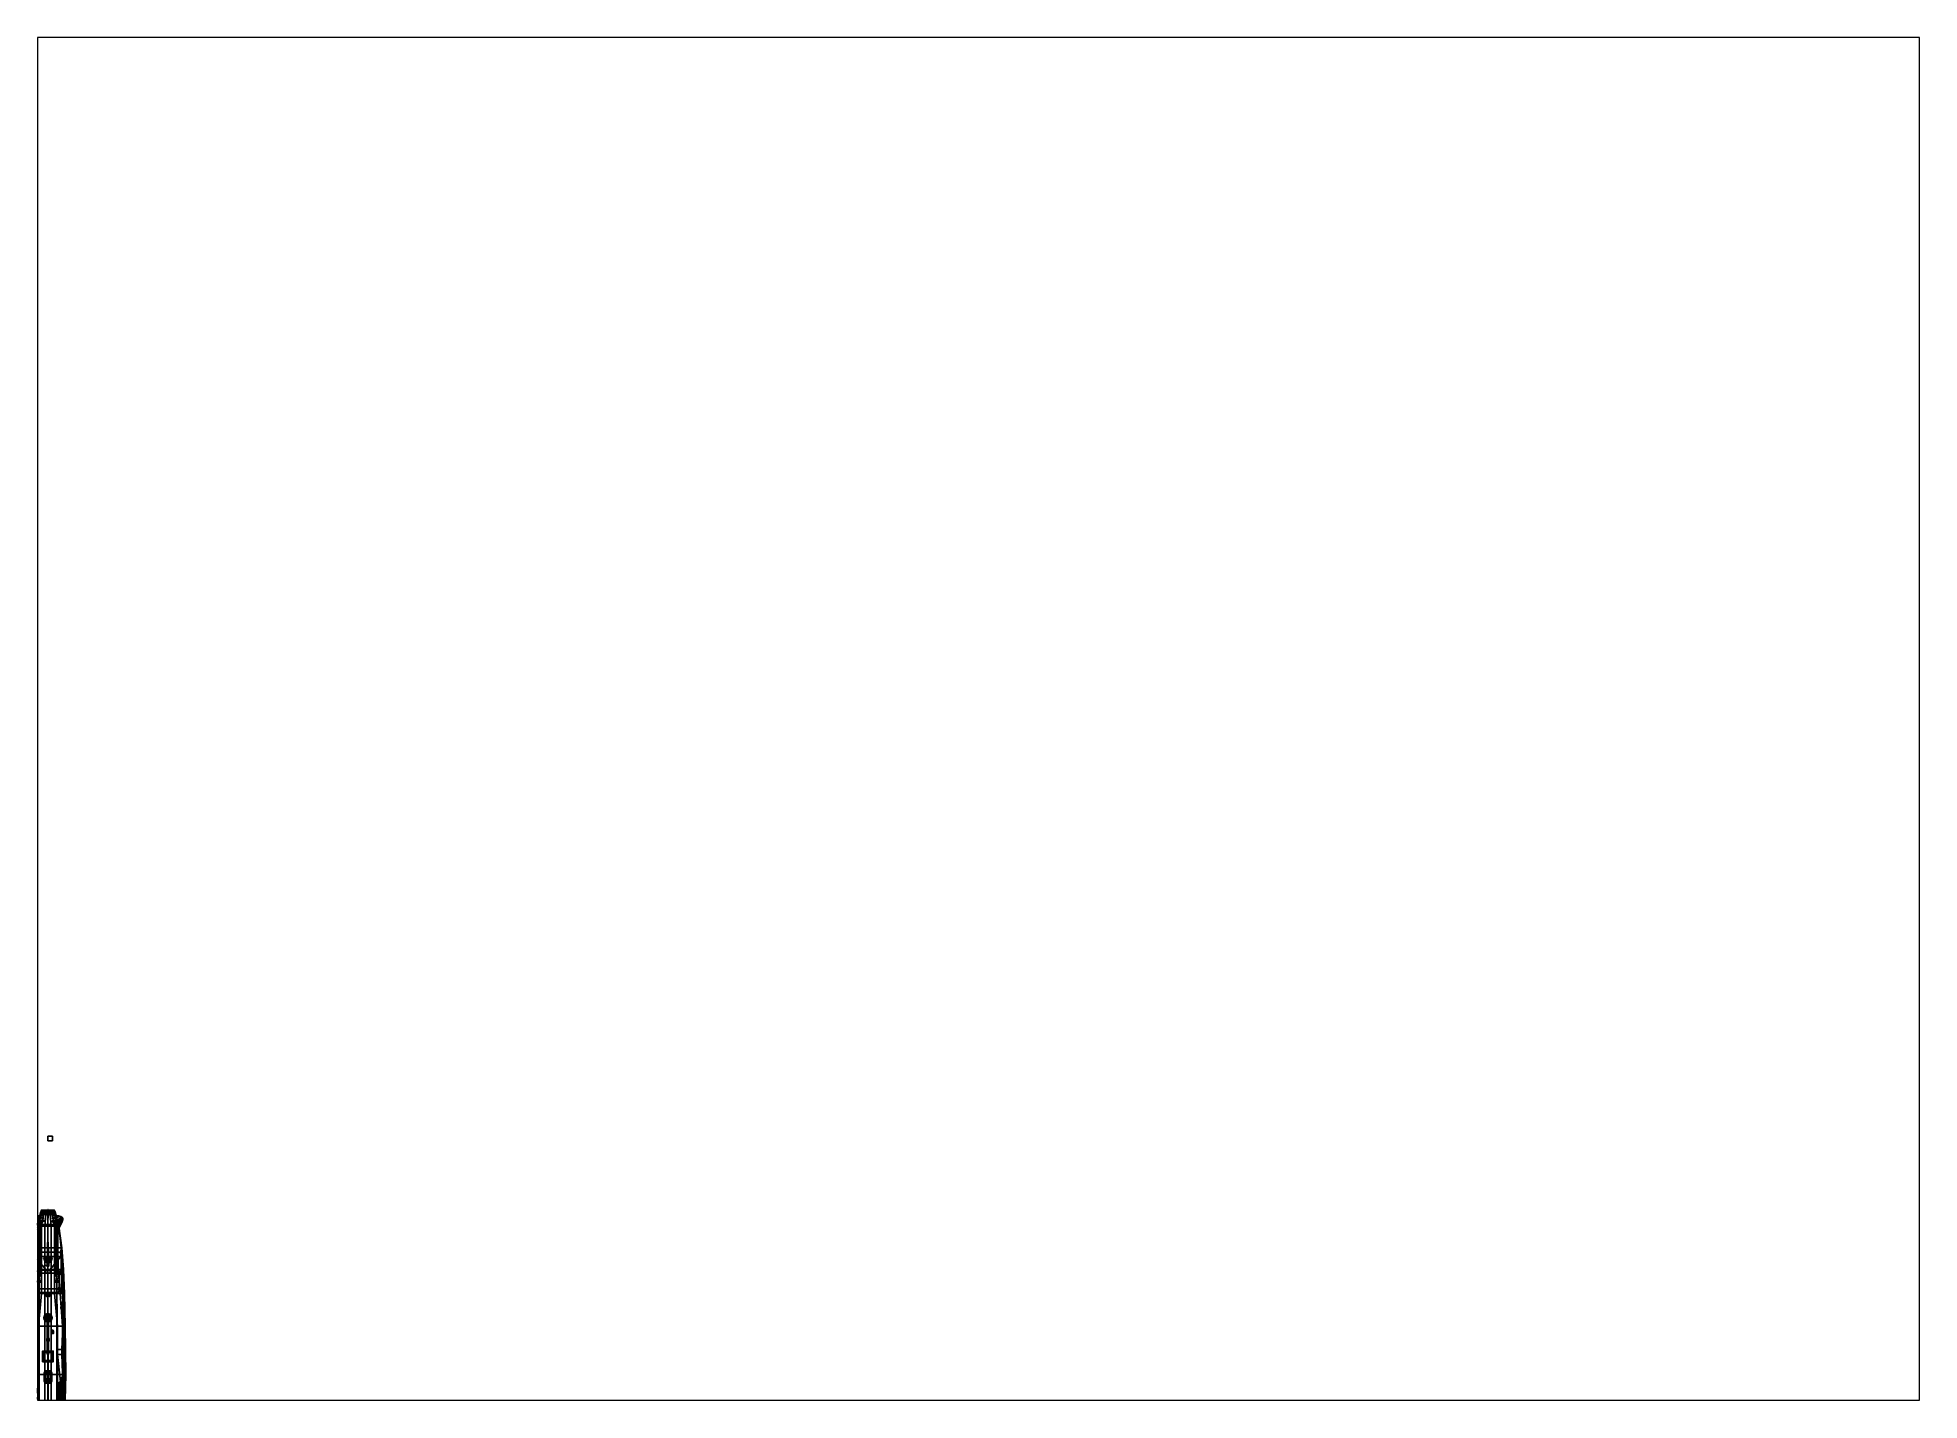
# Paper-space layout 'Layout1' of a CAD drawing. Header units: millimetres. Extents: x 28 to 251, y 20 to 181.
# The model-space entities are those that its viewports show. They can reach past a viewport. Long polylines and large blocks are cut down to what shows.
import ezdxf

# ---------------------------------------------------------------- set-up
doc = ezdxf.new("R2010")
doc.units = ezdxf.units.MM
for name, color, linetype in [('gun', 1, 'Continuous'), ('lifebuoys', 1, 'Continuous'), ('Propeller', 1, 'Continuous'), ('r2', 5, 'Continuous'), ('railing', 6, 'Continuous'), ('sleeve', 5, 'Continuous'), ('superstructure', 3, 'Continuous'), ('turret', 2, 'Continuous')]:
    doc.layers.add(name, color=color, linetype=linetype)

msp = doc.modelspace()

# ---------------------------------------------------------------- linework, layer by layer
for points in [[(1, 54.33, -6.12), (1, 54.33, -7.12), (0, 54.33, -7.12), (0, 54.33, -6.12)], [(1, 54.33, -7.12), (1, 53.33, -7.12), (0, 53.33, -7.12), (0, 54.33, -7.12)], [(0, 54.33, -7.12), (0, 53.33, -7.12), (0, 53.33, -6.12), (0, 54.33, -6.12)], [(0, 54.33, -6.12), (0, 53.33, -6.12), (1, 53.33, -6.12), (1, 54.33, -6.12)], [(0, 53.33, -6.12), (0, 53.33, -7.12), (1, 53.33, -7.12), (1, 53.33, -6.12)], [(1, 53.33, -6.12), (1, 53.33, -7.12), (1, 54.33, -7.12), (1, 54.33, -6.12)], [(-3.09, 35.86, 0.41), (-3.16, 35.69, 0.41), (-3.33, 35.8, 0.41), (-3.23, 36.01, 0.41)], [(-3.33, 35.8, 0.58), (-3.16, 35.69, 0.58), (-3.09, 35.86, 0.58), (-3.23, 36.01, 0.58)], [(-3.23, 36.01, 0.41), (-3.33, 35.8, 0.41), (-3.33, 35.8, 0.58), (-3.23, 36.01, 0.58)], [(-3.33, 35.8, 0.41), (-3.33, 35.57, 0.41), (-3.33, 35.57, 0.58), (-3.33, 35.8, 0.58)], [(-3.33, 35.57, 0.58), (-3.16, 35.49, 0.58), (-3.16, 35.69, 0.58), (-3.33, 35.8, 0.58)], [(-3.16, 35.69, 0.41), (-3.16, 35.49, 0.41), (-3.33, 35.57, 0.41), (-3.33, 35.8, 0.41)], [(-3.16, 35.49, 0.41), (-2.89, 34.81, 0.41), (-3.1, 34.9, 0.41), (-3.33, 35.57, 0.41)], [(-3.1, 34.9, 0.58), (-2.89, 34.81, 0.58), (-3.16, 35.49, 0.58), (-3.33, 35.57, 0.58)], [(-3.33, 35.57, 0.41), (-3.1, 34.9, 0.41), (-3.1, 34.9, 0.58), (-3.33, 35.57, 0.58)], [(-3.23, 36.01, 0.58), (-3.09, 35.86, 0.58), (-2.86, 36.06, 0.58), (-2.9, 36.21, 0.58)], [(-2.86, 36.06, 0.41), (-3.09, 35.86, 0.41), (-3.23, 36.01, 0.41), (-2.9, 36.21, 0.41)], [(-2.9, 36.21, 0.41), (-3.23, 36.01, 0.41), (-3.23, 36.01, 0.58), (-2.9, 36.21, 0.58)], [(-3.09, 35.86, 0.58), (-3.16, 35.69, 0.58), (-3.16, 35.69, 0.41), (-3.09, 35.86, 0.41)], [(-3.16, 35.73, 0.56), (-1.26, 35.14, 1.59), (-1.19, 35.27, 1.59), (-3.09, 35.86, 0.56)], [(-3.16, 35.73, 0.43), (-1.26, 35.14, 1.48), (-1.26, 35.14, 1.59), (-3.16, 35.73, 0.56)], [(-3.16, 35.69, 0.58), (-3.16, 35.49, 0.58), (-3.16, 35.49, 0.41), (-3.16, 35.69, 0.41)], [(-3.16, 35.49, 0.58), (-2.89, 34.81, 0.58), (-2.89, 34.81, 0.41), (-3.16, 35.49, 0.41)], [(-3.1, 34.9, 0.41), (-2.76, 34.12, 0.41), (-2.76, 34.12, 0.58), (-3.1, 34.9, 0.58)], [(-2.76, 34.12, 0.58), (-2.57, 34.14, 0.58), (-2.89, 34.81, 0.58), (-3.1, 34.9, 0.58)], [(-2.89, 34.81, 0.41), (-2.57, 34.14, 0.41), (-2.76, 34.12, 0.41), (-3.1, 34.9, 0.41)], [(-2.47, 34.09, 0.61), (-3.09, 29.2, 0.61), (-3.1, 29.2, 1.22), (-2.47, 34.09, 1.22)], [(-2.47, 34.09), (-3.1, 29.2), (-3.09, 29.2, 0.61), (-2.47, 34.09, 0.61)], [(-2.47, 34.09, 1.22), (-3.1, 29.2, 1.22), (-3.1, 29.2, 1.65), (-2.43, 34.09, 1.65)], [(-2.43, 34.09, 1.65), (-3.1, 29.2, 1.65), (-3.06, 29.2, 1.71), (-2.38, 34.09, 1.71)], [(-2.45, 34.09, -0.35), (-2.95, 29.2, -0.59), (-3.1, 29.2), (-2.47, 34.09)], [(-2.86, 36.06, 0.58), (-3.09, 35.86, 0.58), (-3.09, 35.86, 0.41), (-2.86, 36.06, 0.41)], [(-3.09, 35.86, 0.56), (-1.19, 35.27, 1.59), (-1.19, 35.27, 1.48), (-3.09, 35.86, 0.43)], [(-2.38, 34.09, 2.37), (-2.38, 34.09, 1.71), (-3.06, 29.2, 1.71), (-3.06, 29.2, 2.37)], [(-2.36, 34.09, 2.37), (-2.38, 34.09, 2.37), (-3.06, 29.2, 2.37), (-3.04, 29.2, 2.37)], [(-2.36, 34.09, 1.71), (-2.36, 34.09, 2.37), (-3.04, 29.2, 2.37), (-3.04, 29.2, 1.71)], [(-2.89, 34.81, 0.56), (-1.2, 34.36, 1.32), (-1.3, 34.53, 1.32), (-2.99, 35, 0.56)], [(-2.99, 35, 0.56), (-1.3, 34.53, 1.32), (-1.3, 34.53, 1.21), (-2.99, 35, 0.43)], [(-2.24, 34.09, -0.58), (-2.24, 29.2, -0.97), (-2.95, 29.2, -0.59), (-2.45, 34.09, -0.35)], [(-2.9, 36.21, 0.58), (-2.86, 36.06, 0.58), (-2.35, 36.22, 0.58), (-2.35, 36.37, 0.58)], [(-2.35, 36.22, 0.41), (-2.86, 36.06, 0.41), (-2.9, 36.21, 0.41), (-2.35, 36.37, 0.41)], [(-2.35, 36.37, 0.41), (-2.9, 36.21, 0.41), (-2.9, 36.21, 0.58), (-2.35, 36.37, 0.58)], [(-2.89, 34.81, 0.58), (-2.57, 34.14, 0.58), (-2.57, 34.14, 0.41), (-2.89, 34.81, 0.41)], [(-2.89, 34.81, 0.43), (-1.2, 34.36, 1.21), (-1.2, 34.36, 1.32), (-2.89, 34.81, 0.56)], [(-2.35, 36.22, 0.58), (-2.86, 36.06, 0.58), (-2.86, 36.06, 0.41), (-2.35, 36.22, 0.41)], [(-2.57, 34.14, 0.41), (-2.05, 33.47, 0.41), (-2.15, 33.16, 0.41), (-2.76, 34.12, 0.41)], [(-2.15, 33.16, 0.58), (-2.05, 33.47, 0.58), (-2.57, 34.14, 0.58), (-2.76, 34.12, 0.58)], [(-2.76, 34.12, 0.41), (-2.15, 33.16, 0.41), (-2.15, 33.16, 0.58), (-2.76, 34.12, 0.58)], [(-2.57, 34.14, 0.58), (-2.05, 33.47, 0.58), (-2.05, 33.47, 0.41), (-2.57, 34.14, 0.41)], [(-2.35, 36.22, 0.56), (-2.56, 36.16, 0.56), (-1.18, 35.8, 1.22), (-0.97, 35.85, 1.22)], [(-2.56, 36.16, 0.56), (-2.56, 36.16, 0.43), (-1.18, 35.8, 1.11), (-1.18, 35.8, 1.22)], [(-1.6, 37.33, 1.65), (-1.64, 37.13, 1.22), (-2.47, 34.09, 1.22), (-2.43, 34.09, 1.65)], [(-1.64, 37.13, 1.22), (-1.65, 36.9, 0.61), (-2.47, 34.09, 0.61), (-2.47, 34.09, 1.22)], [(-1.65, 36.9, 0.61), (-1.65, 36.66), (-2.47, 34.09), (-2.47, 34.09, 0.61)], [(-1.65, 36.66), (-1.64, 36.66, -0.23), (-2.45, 34.09, -0.35), (-2.47, 34.09)], [(-1.64, 36.66, -0.23), (-1.5, 36.66, -0.39), (-2.24, 34.09, -0.58), (-2.45, 34.09, -0.35)], [(-1.56, 37.29, 1.71), (-1.6, 37.33, 1.65), (-2.43, 34.09, 1.65), (-2.38, 34.09, 1.71)], [(-1.46, 37.69, 2.37), (-1.56, 37.29, 1.71), (-2.38, 34.09, 1.71), (-2.38, 34.09, 2.37)], [(-1.45, 37.67, 2.37), (-1.46, 37.69, 2.37), (-2.38, 34.09, 2.37), (-2.36, 34.09, 2.37)], [(-1.55, 37.27, 1.71), (-1.45, 37.67, 2.37), (-2.36, 34.09, 2.37), (-2.36, 34.09, 1.71)], [(-1.66, 36.52, 0.41), (-2.35, 36.37, 0.41), (-2.35, 36.37, 0.58), (-1.66, 36.52, 0.58)], [(-1.66, 36.37, 0.41), (-2.35, 36.22, 0.41), (-2.35, 36.37, 0.41), (-1.66, 36.52, 0.41)], [(-2.35, 36.37, 0.58), (-2.35, 36.22, 0.58), (-1.66, 36.37, 0.58), (-1.66, 36.52, 0.58)], [(-1.66, 36.37, 0.58), (-2.35, 36.22, 0.58), (-2.35, 36.22, 0.41), (-1.66, 36.37, 0.41)], [(-2.35, 36.22, 0.43), (-2.35, 36.22, 0.56), (-0.97, 35.85, 1.22), (-0.97, 35.85, 1.11)], [(-1.5, 36.66, -0.39), (-0.98, 36.66, -0.5), (-1.47, 34.09, -0.75), (-2.24, 34.09, -0.58)], [(-1.47, 34.09, -0.75), (-1.47, 29.2, -1.19), (-2.24, 29.2, -0.97), (-2.24, 34.09, -0.58)], [(-2.04, 34.9, -1.66), (-2.12, 34.9, -1.85), (-2.12, 33.9, -1.85), (-2.04, 33.9, -1.66)], [(-2.12, 34.9, -1.85), (-2.04, 34.9, -2.04), (-2.04, 33.9, -2.04), (-2.12, 33.9, -1.85)], [(-1.85, 34.9, -1.58), (-2.04, 34.9, -1.66), (-2.01, 34.57, -1.65), (-1.85, 34.71, -1.58)], [(-2.04, 34.9, -2.04), (-1.85, 34.9, -2.12), (-1.85, 33.9, -2.12), (-2.04, 33.9, -2.04)], [(-2.01, 34.57, -1.65), (-2.04, 34.9, -1.66), (-2.04, 33.9, -1.66), (-2.01, 33.97, -1.65)], [(-1.85, 34.52, -1.37), (-1.85, 34.71, -1.58), (-2.01, 34.57, -1.65), (-2.01, 34.44, -1.41)], [(-2.01, 33.97, -1.65), (-2.01, 34.12, -1.41), (-2.01, 34.44, -1.41), (-2.01, 34.57, -1.65)], [(-1.85, 34.52, -0.52), (-1.85, 34.52, -1.37), (-2.01, 34.44, -1.41), (-2.01, 34.44, -0.55)], [(-2.01, 34.12, -1.41), (-2.01, 34.12, -0.55), (-2.01, 34.44, -0.55), (-2.01, 34.44, -1.41)], [(-2.01, 34.12, -0.55), (-2.01, 34.12, -1.41), (-1.85, 34.02, -1.37), (-1.85, 34.02, -0.55)], [(-2.01, 34.12, -1.41), (-2.01, 33.97, -1.65), (-1.85, 33.9, -1.58), (-1.85, 34.02, -1.37)], [(-1.66, 34.9, -1.66), (-1.85, 34.9, -1.58), (-1.85, 34.71, -1.58), (-1.69, 34.57, -1.65)], [(-1.85, 34.9, -2.12), (-1.66, 34.9, -2.04), (-1.66, 33.9, -2.04), (-1.85, 33.9, -2.12)], [(-1.69, 34.44, -1.41), (-1.69, 34.57, -1.65), (-1.85, 34.71, -1.58), (-1.85, 34.52, -1.37)], [(-1.69, 34.44, -0.53), (-1.69, 34.44, -1.41), (-1.85, 34.52, -1.37), (-1.85, 34.52, -0.52)], [(-1.85, 34.02, -0.55), (-1.85, 34.02, -1.37), (-1.69, 34.12, -1.41), (-1.69, 34.12, -0.55)], [(-1.85, 34.02, -1.37), (-1.85, 33.9, -1.58), (-1.69, 33.97, -1.65), (-1.69, 34.12, -1.41)], [(-1.66, 34.9, -1.66), (-1.69, 34.57, -1.65), (-1.69, 33.97, -1.65), (-1.66, 33.9, -1.66)], [(-1.69, 34.12, -1.59), (-1.69, 33.97, -1.65), (-1.69, 34.57, -1.65), (-1.69, 34.44, -1.59)], [(-1.69, 34.44, -1.41), (-1.69, 34.44, -1.59), (-1.69, 34.57, -1.65), (-1.69, 34.44, -1.41)], [(-1.69, 34.12, -0.55), (-1.69, 34.12, -1.41), (-1.69, 34.44, -1.41), (-1.69, 34.44, -0.53)], [(0, 34.44, -0.32), (-1.69, 34.44, -1.41), (-1.69, 34.12, -1.41), (0, 34.12, -0.32)], [(0, 34.44, -0.5), (-1.69, 34.44, -1.59), (-1.69, 34.44, -1.41), (0, 34.44, -0.32)], [(0, 34.12, -0.5), (-1.69, 34.12, -1.59), (-1.69, 34.44, -1.59), (0, 34.44, -0.5)], [(-1.69, 34.12, -1.41), (-1.69, 33.97, -1.65), (-1.69, 34.12, -1.59), (-1.69, 34.12, -1.41)], [(0, 34.12, -0.32), (-1.69, 34.12, -1.41), (-1.69, 34.12, -1.59), (0, 34.12, -0.5)], [(-1.66, 36.52, 0.58), (-1.66, 36.37, 0.58), (-0.97, 36.37, 0.58), (-0.97, 36.52, 0.58)], [(-0.97, 36.37, 0.41), (-1.66, 36.37, 0.41), (-1.66, 36.52, 0.41), (-0.97, 36.52, 0.41)], [(-0.97, 36.52, 0.41), (-1.66, 36.52, 0.41), (-1.66, 36.52, 0.58), (-0.97, 36.52, 0.58)], [(-0.97, 36.37, 0.58), (-1.66, 36.37, 0.58), (-1.66, 36.37, 0.41), (-0.97, 36.37, 0.41)], [(-1.58, 34.9, -1.85), (-1.66, 34.9, -1.66), (-1.66, 33.9, -1.66), (-1.58, 33.9, -1.85)], [(-1.66, 34.9, -2.04), (-1.58, 34.9, -1.85), (-1.58, 33.9, -1.85), (-1.66, 33.9, -2.04)], [(1.65, 36.9, 0.61), (-1.65, 36.9, 0.61), (-1.64, 37.13, 1.22), (1.64, 37.13, 1.22)], [(1.65, 36.66), (-1.65, 36.66), (-1.65, 36.9, 0.61), (1.65, 36.9, 0.61)], [(1.64, 36.66, -0.23), (-1.64, 36.66, -0.23), (-1.65, 36.66), (1.65, 36.66)], [(1.64, 37.13, 1.22), (-1.64, 37.13, 1.22), (-1.6, 37.33, 1.65), (1.6, 37.33, 1.65)], [(1.5, 36.66, -0.39), (-1.5, 36.66, -0.39), (-1.64, 36.66, -0.23), (1.64, 36.66, -0.23)], [(1.6, 37.33, 1.65), (-1.6, 37.33, 1.65), (-1.56, 37.29, 1.71), (1.56, 37.29, 1.71)], [(1.46, 37.69, 2.37), (1.56, 37.29, 1.71), (-1.56, 37.29, 1.71), (-1.46, 37.69, 2.37)], [(1.55, 37.27, 1.71), (1.45, 37.67, 2.37), (-1.45, 37.67, 2.37), (-1.55, 37.27, 1.71)], [(0.98, 36.66, -0.5), (-0.98, 36.66, -0.5), (-1.5, 36.66, -0.39), (1.5, 36.66, -0.39)], [(-0.98, 36.66, -0.5), (-0.48, 36.66, -0.57), (-0.71, 34.09, -0.85), (-1.47, 34.09, -0.75)], [(-0.71, 34.09, -0.85), (-0.71, 29.2, -1.32), (-1.47, 29.2, -1.19), (-1.47, 34.09, -0.75)], [(1.45, 37.67, 2.37), (1.46, 37.69, 2.37), (-1.46, 37.69, 2.37), (-1.45, 37.67, 2.37)], [(0.48, 36.66, -0.57), (-0.48, 36.66, -0.57), (-0.98, 36.66, -0.5), (0.98, 36.66, -0.5)], [(-0.48, 36.66, -0.57), (0, 36.66, -0.59), (0, 34.09, -0.88), (-0.71, 34.09, -0.85)], [(0, 34.09, -0.88), (0, 29.2, -1.43), (-0.71, 29.2, -1.32), (-0.71, 34.09, -0.85)], [(0, 36.66, -0.59), (0, 36.66, -0.59), (-0.48, 36.66, -0.57), (0.48, 36.66, -0.57)], [(0.02, 37.73, -1.42), (-0.02, 37.73, -1.42), (-0.02, 37.79, -1.29), (0.02, 37.79, -1.29)], [(0.02, 37.79, -1.29), (-0.02, 37.79, -1.29), (-0.02, 37.67, -0.76), (0.02, 37.67, -0.76)], [(-0.02, 36.72, -0.61), (-0.02, 37.67, -0.76), (-0.02, 37.79, -1.29), (-0.02, 36.19, -0.68)], [(-0.02, 36.19, -0.68), (-0.02, 37.79, -1.29), (-0.02, 37.73, -1.42), (-0.02, 35.96, -0.9)], [(0.02, 37.5, -1.76), (-0.02, 37.5, -1.76), (-0.02, 37.73, -1.42), (0.02, 37.73, -1.42)], [(-0.02, 35.96, -0.9), (-0.02, 37.73, -1.42), (-0.02, 37.5, -1.76), (-0.02, 35.88, -1.16)], [(0.02, 37.67, -0.76), (-0.02, 37.67, -0.76), (-0.02, 37.39, -0.26), (0.02, 37.39, -0.26)], [(-0.02, 37.24, -0.1), (-0.02, 37.39, -0.26), (-0.02, 37.67, -0.76), (-0.02, 36.72, -0.61)], [(0.02, 37.26, -1.92), (-0.02, 37.26, -1.92), (-0.02, 37.5, -1.76), (0.02, 37.5, -1.76)], [(-0.02, 35.88, -1.16), (-0.02, 37.5, -1.76), (-0.02, 37.26, -1.92), (-0.02, 35.88, -1.35)], [(0.02, 37.39, -0.26), (-0.02, 37.39, -0.26), (-0.02, 37.24, -0.1), (0.02, 37.24, -0.1)], [(0.02, 36.68, -2.11), (-0.02, 36.68, -2.11), (-0.02, 37.26, -1.92), (0.02, 37.26, -1.92)], [(-0.02, 35.88, -1.35), (-0.02, 37.26, -1.92), (-0.02, 36.68, -2.11), (-0.02, 36.02, -1.85)], [(0.02, 37.24, -0.1), (-0.02, 37.24, -0.1), (-0.02, 37.2), (0.02, 37.2)], [(-0.02, 37.2), (-0.02, 37.24, -0.1), (-0.02, 36.72, -0.61), (-0.02, 36.72)], [(-0.02, 37.04, 0.36), (-0.02, 37.2), (-0.02, 36.72), (-0.02, 36.72, 0.36)], [(0.02, 37.2), (-0.02, 37.2), (-0.02, 37.04, 0.36), (0.02, 37.04, 0.36)], [(0.02, 37.04, 0.36), (-0.02, 37.04, 0.36), (-0.02, 36.72, 0.36), (0.02, 36.72, 0.36)], [(0.02, 36.72, 0.36), (-0.02, 36.72, 0.36), (-0.02, 36.72), (0.02, 36.72)], [(0.02, 36.72), (-0.02, 36.72), (-0.02, 36.72, -0.61), (0.02, 36.72, -0.61)], [(0.02, 36.72, -0.61), (-0.02, 36.72, -0.61), (-0.02, 36.19, -0.68), (0.02, 36.19, -0.68)], [(0.02, 36.41, -2.11), (-0.02, 36.41, -2.11), (-0.02, 36.68, -2.11), (0.02, 36.68, -2.11)], [(-0.02, 36.02, -1.85), (-0.02, 36.68, -2.11), (-0.02, 36.41, -2.11), (-0.02, 36.18, -2.04)], [(0.02, 36.18, -2.04), (-0.02, 36.18, -2.04), (-0.02, 36.41, -2.11), (0.02, 36.41, -2.11)], [(0.02, 36.19, -0.68), (-0.02, 36.19, -0.68), (-0.02, 35.96, -0.9), (0.02, 35.96, -0.9)], [(0.02, 36.02, -1.85), (-0.02, 36.02, -1.85), (-0.02, 36.18, -2.04), (0.02, 36.18, -2.04)], [(0.02, 35.88, -1.35), (-0.02, 35.88, -1.35), (-0.02, 36.02, -1.85), (0.02, 36.02, -1.85)], [(0.02, 35.96, -0.9), (-0.02, 35.96, -0.9), (-0.02, 35.88, -1.16), (0.02, 35.88, -1.16)], [(0.02, 35.88, -1.16), (-0.02, 35.88, -1.16), (-0.02, 35.88, -1.35), (0.02, 35.88, -1.35)], [(0, 34.09, -0.88), (0, 36.66, -0.59), (0.48, 36.66, -0.57), (0.71, 34.09, -0.85)], [(0, 34.44, -0.5), (1.69, 34.44, -1.59), (1.69, 34.12, -1.59), (0, 34.12, -0.5)], [(0, 34.12, -0.32), (1.69, 34.12, -1.41), (1.69, 34.44, -1.41), (0, 34.44, -0.32)], [(0, 34.44, -0.32), (1.69, 34.44, -1.41), (1.69, 34.44, -1.59), (0, 34.44, -0.5)], [(0, 34.12, -0.5), (1.69, 34.12, -1.59), (1.69, 34.12, -1.41), (0, 34.12, -0.32)], [(0.71, 29.2, -1.32), (0, 29.2, -1.43), (0, 34.09, -0.88), (0.71, 34.09, -0.85)], [(0.02, 37.67, -0.76), (0.02, 36.72, -0.61), (0.02, 36.19, -0.68), (0.02, 37.79, -1.29)], [(0.02, 37.79, -1.29), (0.02, 36.19, -0.68), (0.02, 35.96, -0.9), (0.02, 37.73, -1.42)], [(0.02, 37.73, -1.42), (0.02, 35.96, -0.9), (0.02, 35.88, -1.16), (0.02, 37.5, -1.76)], [(0.02, 37.39, -0.26), (0.02, 37.24, -0.1), (0.02, 36.72, -0.61), (0.02, 37.67, -0.76)], [(0.02, 37.5, -1.76), (0.02, 35.88, -1.16), (0.02, 35.88, -1.35), (0.02, 37.26, -1.92)], [(0.02, 37.26, -1.92), (0.02, 35.88, -1.35), (0.02, 36.02, -1.85), (0.02, 36.68, -2.11)], [(0.02, 37.24, -0.1), (0.02, 37.2), (0.02, 36.72), (0.02, 36.72, -0.61)], [(0.02, 37.2), (0.02, 37.04, 0.36), (0.02, 36.72, 0.36), (0.02, 36.72)], [(0.02, 36.68, -2.11), (0.02, 36.02, -1.85), (0.02, 36.18, -2.04), (0.02, 36.41, -2.11)], [(0.71, 34.09, -0.85), (0.48, 36.66, -0.57), (0.98, 36.66, -0.5), (1.47, 34.09, -0.75)], [(1.47, 29.2, -1.19), (0.71, 29.2, -1.32), (0.71, 34.09, -0.85), (1.47, 34.09, -0.75)], [(0.97, 36.52, 0.58), (1.66, 36.52, 0.58), (1.66, 36.52, 0.41), (0.97, 36.52, 0.41)], [(0.97, 36.37, 0.58), (1.66, 36.37, 0.58), (1.66, 36.52, 0.58), (0.97, 36.52, 0.58)], [(1.66, 36.52, 0.41), (1.66, 36.37, 0.41), (0.97, 36.37, 0.41), (0.97, 36.52, 0.41)], [(0.97, 36.37, 0.41), (1.66, 36.37, 0.41), (1.66, 36.37, 0.58), (0.97, 36.37, 0.58)], [(1.18, 35.8, 1.22), (2.56, 36.16, 0.56), (2.35, 36.22, 0.56), (0.97, 35.85, 1.22)], [(0.97, 35.85, 1.22), (2.35, 36.22, 0.56), (2.35, 36.22, 0.43), (0.97, 35.85, 1.11)], [(1.47, 34.09, -0.75), (0.98, 36.66, -0.5), (1.5, 36.66, -0.39), (2.24, 34.09, -0.58)], [(1.18, 35.8, 1.11), (2.56, 36.16, 0.43), (2.56, 36.16, 0.56), (1.18, 35.8, 1.22)], [(1.26, 35.14, 1.59), (3.16, 35.73, 0.56), (3.09, 35.86, 0.56), (1.19, 35.27, 1.59)], [(1.19, 35.27, 1.59), (3.09, 35.86, 0.56), (3.09, 35.86, 0.43), (1.19, 35.27, 1.48)], [(1.2, 34.36, 1.32), (2.89, 34.81, 0.56), (2.99, 35, 0.56), (1.3, 34.53, 1.32)], [(1.2, 34.36, 1.21), (2.89, 34.81, 0.43), (2.89, 34.81, 0.56), (1.2, 34.36, 1.32)], [(1.26, 35.14, 1.48), (3.16, 35.73, 0.43), (3.16, 35.73, 0.56), (1.26, 35.14, 1.59)], [(1.3, 34.53, 1.32), (2.99, 35, 0.56), (2.99, 35, 0.43), (1.3, 34.53, 1.21)], [(2.38, 34.09, 2.37), (1.46, 37.69, 2.37), (1.45, 37.67, 2.37), (2.36, 34.09, 2.37)], [(2.36, 34.09, 2.37), (1.45, 37.67, 2.37), (1.55, 37.27, 1.71), (2.36, 34.09, 1.71)], [(2.38, 34.09, 1.71), (1.56, 37.29, 1.71), (1.46, 37.69, 2.37), (2.38, 34.09, 2.37)], [(2.24, 29.2, -0.97), (1.47, 29.2, -1.19), (1.47, 34.09, -0.75), (2.24, 34.09, -0.58)], [(2.24, 34.09, -0.58), (1.5, 36.66, -0.39), (1.64, 36.66, -0.23), (2.45, 34.09, -0.35)], [(2.43, 34.09, 1.65), (1.6, 37.33, 1.65), (1.56, 37.29, 1.71), (2.38, 34.09, 1.71)], [(1.66, 34.9, -1.66), (1.58, 34.9, -1.85), (1.58, 33.9, -1.85), (1.66, 33.9, -1.66)], [(1.58, 34.9, -1.85), (1.66, 34.9, -2.04), (1.66, 33.9, -2.04), (1.58, 33.9, -1.85)], [(2.47, 34.09, 1.22), (1.64, 37.13, 1.22), (1.6, 37.33, 1.65), (2.43, 34.09, 1.65)], [(2.47, 34.09, 0.61), (1.65, 36.9, 0.61), (1.64, 37.13, 1.22), (2.47, 34.09, 1.22)], [(2.45, 34.09, -0.35), (1.64, 36.66, -0.23), (1.65, 36.66), (2.47, 34.09)], [(2.47, 34.09), (1.65, 36.66), (1.65, 36.9, 0.61), (2.47, 34.09, 0.61)], [(2.35, 36.37, 0.41), (2.35, 36.22, 0.41), (1.66, 36.37, 0.41), (1.66, 36.52, 0.41)], [(1.66, 36.37, 0.58), (2.35, 36.22, 0.58), (2.35, 36.37, 0.58), (1.66, 36.52, 0.58)], [(1.66, 36.52, 0.58), (2.35, 36.37, 0.58), (2.35, 36.37, 0.41), (1.66, 36.52, 0.41)], [(1.66, 36.37, 0.41), (2.35, 36.22, 0.41), (2.35, 36.22, 0.58), (1.66, 36.37, 0.58)], [(1.69, 34.57, -1.65), (1.66, 34.9, -1.66), (1.66, 33.9, -1.66), (1.69, 33.97, -1.65)], [(1.66, 34.9, -2.04), (1.85, 34.9, -2.12), (1.85, 33.9, -2.12), (1.66, 33.9, -2.04)], [(1.85, 34.9, -1.58), (1.66, 34.9, -1.66), (1.69, 34.57, -1.65), (1.85, 34.71, -1.58)], [(1.85, 34.52, -1.37), (1.85, 34.71, -1.58), (1.69, 34.57, -1.65), (1.69, 34.44, -1.41)], [(1.69, 33.97, -1.65), (1.69, 34.12, -1.59), (1.69, 34.44, -1.59), (1.69, 34.57, -1.65)], [(1.69, 34.44, -1.59), (1.69, 34.44, -1.41), (1.69, 34.44, -1.41), (1.69, 34.57, -1.65)], [(1.85, 34.52, -0.52), (1.85, 34.52, -1.37), (1.69, 34.44, -1.41), (1.69, 34.44, -0.55)], [(1.69, 34.12, -1.41), (1.69, 34.12, -0.55), (1.69, 34.44, -0.55), (1.69, 34.44, -1.41)], [(1.69, 33.97, -1.65), (1.69, 34.12, -1.41), (1.69, 34.12, -1.41), (1.69, 34.12, -1.59)], [(1.69, 34.12, -0.55), (1.69, 34.12, -1.41), (1.85, 34.02, -1.37), (1.85, 34.02, -0.55)], [(1.69, 34.12, -1.41), (1.69, 33.97, -1.65), (1.85, 33.9, -1.58), (1.85, 34.02, -1.37)], [(1.85, 34.9, -2.12), (2.04, 34.9, -2.04), (2.04, 33.9, -2.04), (1.85, 33.9, -2.12)], [(2.04, 34.9, -1.66), (1.85, 34.9, -1.58), (1.85, 34.71, -1.58), (2.01, 34.57, -1.65)], [(2.01, 34.44, -1.41), (2.01, 34.57, -1.65), (1.85, 34.71, -1.58), (1.85, 34.52, -1.37)], [(2.01, 34.44, -0.53), (2.01, 34.44, -1.41), (1.85, 34.52, -1.37), (1.85, 34.52, -0.52)], [(1.85, 34.02, -1.37), (1.85, 33.9, -1.58), (2.01, 33.97, -1.65), (2.01, 34.12, -1.41)], [(1.85, 34.02, -0.55), (1.85, 34.02, -1.37), (2.01, 34.12, -1.41), (2.01, 34.12, -0.55)], [(2.04, 34.9, -1.66), (2.01, 34.57, -1.65), (2.01, 33.97, -1.65), (2.04, 33.9, -1.66)], [(2.01, 34.12, -1.41), (2.01, 33.97, -1.65), (2.01, 34.57, -1.65), (2.01, 34.44, -1.41)], [(2.01, 34.12, -0.55), (2.01, 34.12, -1.41), (2.01, 34.44, -1.41), (2.01, 34.44, -0.53)], [(2.12, 34.9, -1.85), (2.04, 34.9, -1.66), (2.04, 33.9, -1.66), (2.12, 33.9, -1.85)], [(2.04, 34.9, -2.04), (2.12, 34.9, -1.85), (2.12, 33.9, -1.85), (2.04, 33.9, -2.04)], [(2.57, 34.14, 0.41), (2.05, 33.47, 0.41), (2.05, 33.47, 0.58), (2.57, 34.14, 0.58)], [(2.15, 33.16, 0.41), (2.05, 33.47, 0.41), (2.57, 34.14, 0.41), (2.76, 34.12, 0.41)], [(2.57, 34.14, 0.58), (2.05, 33.47, 0.58), (2.15, 33.16, 0.58), (2.76, 34.12, 0.58)], [(2.76, 34.12, 0.58), (2.15, 33.16, 0.58), (2.15, 33.16, 0.41), (2.76, 34.12, 0.41)], [(2.95, 29.2, -0.59), (2.24, 29.2, -0.97), (2.24, 34.09, -0.58), (2.45, 34.09, -0.35)], [(2.35, 36.37, 0.58), (2.9, 36.21, 0.58), (2.9, 36.21, 0.41), (2.35, 36.37, 0.41)], [(2.35, 36.22, 0.58), (2.86, 36.06, 0.58), (2.9, 36.21, 0.58), (2.35, 36.37, 0.58)], [(2.9, 36.21, 0.41), (2.86, 36.06, 0.41), (2.35, 36.22, 0.41), (2.35, 36.37, 0.41)], [(2.35, 36.22, 0.41), (2.86, 36.06, 0.41), (2.86, 36.06, 0.58), (2.35, 36.22, 0.58)], [(3.06, 29.2, 2.37), (2.38, 34.09, 2.37), (2.36, 34.09, 2.37), (3.04, 29.2, 2.37)], [(3.04, 29.2, 2.37), (2.36, 34.09, 2.37), (2.36, 34.09, 1.71), (3.04, 29.2, 1.71)], [(3.06, 29.2, 1.71), (3.1, 29.2, 1.65), (2.43, 34.09, 1.65), (2.38, 34.09, 1.71)], [(3.06, 29.2, 1.71), (2.38, 34.09, 1.71), (2.38, 34.09, 2.37), (3.06, 29.2, 2.37)], [(3.1, 29.2, 1.65), (3.1, 29.2, 1.22), (2.47, 34.09, 1.22), (2.43, 34.09, 1.65)], [(3.1, 29.2), (2.95, 29.2, -0.59), (2.45, 34.09, -0.35), (2.47, 34.09)], [(3.1, 29.2, 1.22), (3.09, 29.2, 0.61), (2.47, 34.09, 0.61), (2.47, 34.09, 1.22)], [(3.09, 29.2, 0.61), (3.1, 29.2), (2.47, 34.09), (2.47, 34.09, 0.61)], [(2.89, 34.81, 0.58), (2.57, 34.14, 0.58), (2.76, 34.12, 0.58), (3.1, 34.9, 0.58)], [(2.76, 34.12, 0.41), (2.57, 34.14, 0.41), (2.89, 34.81, 0.41), (3.1, 34.9, 0.41)], [(2.89, 34.81, 0.41), (2.57, 34.14, 0.41), (2.57, 34.14, 0.58), (2.89, 34.81, 0.58)], [(3.1, 34.9, 0.58), (2.76, 34.12, 0.58), (2.76, 34.12, 0.41), (3.1, 34.9, 0.41)], [(2.86, 36.06, 0.58), (3.09, 35.86, 0.58), (3.23, 36.01, 0.58), (2.9, 36.21, 0.58)], [(3.23, 36.01, 0.41), (3.09, 35.86, 0.41), (2.86, 36.06, 0.41), (2.9, 36.21, 0.41)], [(2.86, 36.06, 0.41), (3.09, 35.86, 0.41), (3.09, 35.86, 0.58), (2.86, 36.06, 0.58)], [(3.1, 34.9, 0.41), (2.89, 34.81, 0.41), (3.16, 35.49, 0.41), (3.33, 35.57, 0.41)], [(3.16, 35.49, 0.58), (2.89, 34.81, 0.58), (3.1, 34.9, 0.58), (3.33, 35.57, 0.58)], [(3.16, 35.49, 0.41), (2.89, 34.81, 0.41), (2.89, 34.81, 0.58), (3.16, 35.49, 0.58)], [(2.9, 36.21, 0.58), (3.23, 36.01, 0.58), (3.23, 36.01, 0.41), (2.9, 36.21, 0.41)], [(3.33, 35.8, 0.41), (3.16, 35.69, 0.41), (3.09, 35.86, 0.41), (3.23, 36.01, 0.41)], [(3.09, 35.86, 0.58), (3.16, 35.69, 0.58), (3.33, 35.8, 0.58), (3.23, 36.01, 0.58)], [(3.09, 35.86, 0.41), (3.16, 35.69, 0.41), (3.16, 35.69, 0.58), (3.09, 35.86, 0.58)], [(3.33, 35.57, 0.58), (3.1, 34.9, 0.58), (3.1, 34.9, 0.41), (3.33, 35.57, 0.41)], [(3.16, 35.69, 0.58), (3.16, 35.49, 0.58), (3.33, 35.57, 0.58), (3.33, 35.8, 0.58)], [(3.33, 35.57, 0.41), (3.16, 35.49, 0.41), (3.16, 35.69, 0.41), (3.33, 35.8, 0.41)], [(3.16, 35.69, 0.41), (3.16, 35.49, 0.41), (3.16, 35.49, 0.58), (3.16, 35.69, 0.58)], [(3.23, 36.01, 0.58), (3.33, 35.8, 0.58), (3.33, 35.8, 0.41), (3.23, 36.01, 0.41)], [(3.33, 35.8, 0.58), (3.33, 35.57, 0.58), (3.33, 35.57, 0.41), (3.33, 35.8, 0.41)], [(-2.04, 33.9, -1.66), (-2.12, 33.9, -1.85), (-2, 33.9, -1.85), (-1.96, 33.9, -1.74)], [(-2.12, 33.9, -1.85), (-2.04, 33.9, -2.04), (-1.96, 33.9, -1.96), (-2, 33.9, -1.85)], [(-1.85, 33.9, -1.58), (-2.01, 33.97, -1.65), (-2.04, 33.9, -1.66), (-1.85, 33.9, -1.58)], [(-1.85, 33.9, -1.58), (-2.04, 33.9, -1.66), (-1.96, 33.9, -1.74), (-1.85, 33.9, -1.7)], [(-2.04, 33.9, -2.04), (-1.85, 33.9, -2.12), (-1.85, 33.9, -2), (-1.96, 33.9, -1.96)], [(-1.96, 33.9, -1.74), (-2, 33.9, -1.85), (-2, 33.8, -1.85), (-1.96, 33.8, -1.74)], [(-2, 33.9, -1.85), (-1.96, 33.9, -1.96), (-1.96, 33.8, -1.96), (-2, 33.8, -1.85)], [(-2, 33.8, -1.85), (-1.96, 33.8, -1.96), (-1.96, 22.88, -1.38), (-2, 22.88, -1.28)], [(-1.96, 33.8, -1.74), (-2, 33.8, -1.85), (-2, 22.88, -1.28), (-1.96, 22.89, -1.17)], [(-1.85, 33.9, -1.7), (-1.96, 33.9, -1.74), (-1.96, 33.8, -1.74), (-1.85, 33.8, -1.7)], [(-1.96, 33.9, -1.96), (-1.85, 33.9, -2), (-1.85, 33.8, -2), (-1.96, 33.8, -1.96)], [(-1.96, 33.8, -1.96), (-1.85, 33.8, -2), (-1.85, 22.88, -1.43), (-1.96, 22.88, -1.38)], [(-1.85, 33.8, -1.7), (-1.96, 33.8, -1.74), (-1.96, 22.89, -1.17), (-1.85, 22.89, -1.13)], [(-1.69, 33.97, -1.65), (-1.85, 33.9, -1.58), (-1.85, 33.9, -1.58), (-1.66, 33.9, -1.66)], [(-1.74, 33.9, -1.74), (-1.85, 33.9, -1.7), (-1.85, 33.8, -1.7), (-1.74, 33.8, -1.74)], [(-1.85, 33.9, -2), (-1.74, 33.9, -1.96), (-1.74, 33.8, -1.96), (-1.85, 33.8, -2)], [(-1.85, 33.9, -2.12), (-1.66, 33.9, -2.04), (-1.74, 33.9, -1.96), (-1.85, 33.9, -2)], [(-1.66, 33.9, -1.66), (-1.85, 33.9, -1.58), (-1.85, 33.9, -1.7), (-1.74, 33.9, -1.74)], [(-1.85, 33.8, -2), (-1.74, 33.8, -1.96), (-1.74, 22.88, -1.38), (-1.85, 22.88, -1.43)], [(-1.74, 33.8, -1.74), (-1.85, 33.8, -1.7), (-1.85, 22.89, -1.13), (-1.74, 22.89, -1.17)], [(-1.7, 33.9, -1.85), (-1.74, 33.9, -1.74), (-1.74, 33.8, -1.74), (-1.7, 33.8, -1.85)], [(-1.74, 33.9, -1.96), (-1.7, 33.9, -1.85), (-1.7, 33.8, -1.85), (-1.74, 33.8, -1.96)], [(-1.66, 33.9, -2.04), (-1.58, 33.9, -1.85), (-1.7, 33.9, -1.85), (-1.74, 33.9, -1.96)], [(-1.58, 33.9, -1.85), (-1.66, 33.9, -1.66), (-1.74, 33.9, -1.74), (-1.7, 33.9, -1.85)], [(-1.74, 33.8, -1.96), (-1.7, 33.8, -1.85), (-1.7, 22.88, -1.28), (-1.74, 22.88, -1.38)], [(-1.7, 33.8, -1.85), (-1.74, 33.8, -1.74), (-1.74, 22.89, -1.17), (-1.7, 22.88, -1.28)], [(1.66, 33.9, -1.66), (1.58, 33.9, -1.85), (1.7, 33.9, -1.85), (1.74, 33.9, -1.74)], [(1.58, 33.9, -1.85), (1.66, 33.9, -2.04), (1.74, 33.9, -1.96), (1.7, 33.9, -1.85)], [(1.85, 33.9, -1.58), (1.69, 33.97, -1.65), (1.66, 33.9, -1.66), (1.85, 33.9, -1.58)], [(1.85, 33.9, -1.58), (1.66, 33.9, -1.66), (1.74, 33.9, -1.74), (1.85, 33.9, -1.7)], [(1.66, 33.9, -2.04), (1.85, 33.9, -2.12), (1.85, 33.9, -2), (1.74, 33.9, -1.96)], [(1.74, 33.9, -1.74), (1.7, 33.9, -1.85), (1.7, 33.8, -1.85), (1.74, 33.8, -1.74)], [(1.7, 33.9, -1.85), (1.74, 33.9, -1.96), (1.74, 33.8, -1.96), (1.7, 33.8, -1.85)], [(1.74, 33.8, -1.74), (1.7, 33.8, -1.85), (1.7, 22.88, -1.28), (1.74, 22.89, -1.17)], [(1.7, 33.8, -1.85), (1.74, 33.8, -1.96), (1.74, 22.88, -1.38), (1.7, 22.88, -1.28)], [(1.85, 33.9, -1.7), (1.74, 33.9, -1.74), (1.74, 33.8, -1.74), (1.85, 33.8, -1.7)], [(1.74, 33.9, -1.96), (1.85, 33.9, -2), (1.85, 33.8, -2), (1.74, 33.8, -1.96)], [(1.85, 33.8, -1.7), (1.74, 33.8, -1.74), (1.74, 22.89, -1.17), (1.85, 22.89, -1.13)], [(1.74, 33.8, -1.96), (1.85, 33.8, -2), (1.85, 22.88, -1.43), (1.74, 22.88, -1.38)], [(2.01, 33.97, -1.65), (1.85, 33.9, -1.58), (1.85, 33.9, -1.58), (2.04, 33.9, -1.66)], [(1.96, 33.9, -1.74), (1.85, 33.9, -1.7), (1.85, 33.8, -1.7), (1.96, 33.8, -1.74)], [(1.85, 33.9, -2), (1.96, 33.9, -1.96), (1.96, 33.8, -1.96), (1.85, 33.8, -2)], [(1.85, 33.9, -2.12), (2.04, 33.9, -2.04), (1.96, 33.9, -1.96), (1.85, 33.9, -2)], [(2.04, 33.9, -1.66), (1.85, 33.9, -1.58), (1.85, 33.9, -1.7), (1.96, 33.9, -1.74)], [(1.96, 33.8, -1.74), (1.85, 33.8, -1.7), (1.85, 22.89, -1.13), (1.96, 22.89, -1.17)], [(1.85, 33.8, -2), (1.96, 33.8, -1.96), (1.96, 22.88, -1.38), (1.85, 22.88, -1.43)], [(2, 33.9, -1.85), (1.96, 33.9, -1.74), (1.96, 33.8, -1.74), (2, 33.8, -1.85)], [(1.96, 33.9, -1.96), (2, 33.9, -1.85), (2, 33.8, -1.85), (1.96, 33.8, -1.96)], [(2.04, 33.9, -2.04), (2.12, 33.9, -1.85), (2, 33.9, -1.85), (1.96, 33.9, -1.96)], [(2.12, 33.9, -1.85), (2.04, 33.9, -1.66), (1.96, 33.9, -1.74), (2, 33.9, -1.85)], [(2, 33.8, -1.85), (1.96, 33.8, -1.74), (1.96, 22.89, -1.17), (2, 22.88, -1.28)], [(1.96, 33.8, -1.96), (2, 33.8, -1.85), (2, 22.88, -1.28), (1.96, 22.88, -1.38)], [(-3.1, 29.2, 1.65), (-3.1, 29.2, 1.22), (-3.52, 24.28, 1.22), (-3.52, 24.28, 1.65)], [(-3.06, 29.2, 1.71), (-3.1, 29.2, 1.65), (-3.52, 24.28, 1.65), (-3.49, 24.28, 1.71)], [(-3.1, 29.2, 1.22), (-3.09, 29.2, 0.61), (-3.51, 24.28, 0.61), (-3.52, 24.28, 1.22)], [(-3.09, 29.2, 0.61), (-3.1, 29.2), (-3.5, 24.28), (-3.51, 24.28, 0.61)], [(-3.1, 29.2), (-3.1, 29.2), (-3.34, 24.28, -0.61), (-3.5, 24.28)], [(-3.1, 29.2), (-2.95, 29.2, -0.59), (-2.99, 24.28, -0.97), (-3.34, 24.28, -0.61)], [(-3.14, 28.23, 1.71), (-3.19, 27.23, 1.71), (-3.19, 27.23, 1.83), (-3.14, 28.23, 1.83)], [(-2.84, 28.21, 1.71), (-2.89, 27.22, 1.71), (-3.19, 27.23, 1.71), (-3.14, 28.23, 1.71)], [(-3.14, 28.23, 1.83), (-3.19, 27.23, 1.83), (-2.89, 27.22, 1.83), (-2.84, 28.21, 1.83)], [(-3.19, 27.23, 1.83), (-3.19, 27.23, 1.71), (-2.89, 27.22, 1.71), (-2.89, 27.22, 1.83)], [(-3.12, 27.55, 2.2), (-3.17, 27.45, 2.2), (-3.17, 27.45, 2.24), (-3.12, 27.55, 2.24)], [(-3.04, 27.3, 2.24), (-3.12, 27.55, 2.24), (-3.17, 27.45, 2.24), (-3.14, 27.35, 2.24)], [(-3.17, 27.45, 2.2), (-3.14, 27.35, 2.2), (-3.14, 27.35, 2.24), (-3.17, 27.45, 2.24)], [(-3.11, 27.53, 1.83), (-3.15, 27.45, 1.83), (-3.15, 27.45, 2.2), (-3.11, 27.53, 2.2)], [(-3.15, 27.45, 1.83), (-3.12, 27.36, 1.83), (-3.12, 27.36, 2.2), (-3.15, 27.45, 2.2)], [(-3.06, 29.2, 2.37), (-3.06, 29.2, 1.71), (-3.14, 28.23, 1.71), (-3.11, 28.62, 2.37)], [(-3.09, 28.62, 2.37), (-3.11, 28.62, 2.37), (-3.14, 28.23, 1.71), (-3.12, 28.23, 1.71)], [(-2.84, 28.21, 1.83), (-2.84, 28.21, 1.71), (-3.14, 28.23, 1.71), (-3.14, 28.23, 1.83)], [(-3.01, 27.86, 2.24), (-3.1, 28.11, 2.24), (-3.14, 28.01, 2.24), (-3.11, 27.91, 2.24)], [(-3.1, 28.11, 2.2), (-3.14, 28.01, 2.2), (-3.14, 28.01, 2.24), (-3.1, 28.11, 2.24)], [(-3.14, 28.01, 2.2), (-3.11, 27.91, 2.2), (-3.11, 27.91, 2.24), (-3.14, 28.01, 2.24)], [(-3.14, 27.35, 2.2), (-3.04, 27.3, 2.2), (-3.04, 27.3, 2.24), (-3.14, 27.35, 2.24)], [(-3.04, 29.2, 1.71), (-3.04, 29.2, 2.37), (-3.09, 28.62, 2.37), (-3.12, 28.23, 1.71)], [(-3.08, 28.09, 1.83), (-3.12, 28.01, 1.83), (-3.12, 28.01, 2.2), (-3.08, 28.09, 2.2)], [(-3.12, 28.01, 1.83), (-3.09, 27.92, 1.83), (-3.09, 27.92, 2.2), (-3.12, 28.01, 2.2)], [(-3.02, 27.58, 2.2), (-3.12, 27.55, 2.2), (-3.12, 27.55, 2.24), (-3.02, 27.58, 2.24)], [(-2.94, 27.34, 2.24), (-3.02, 27.58, 2.24), (-3.12, 27.55, 2.24), (-3.04, 27.3, 2.24)], [(-3.12, 27.36, 1.83), (-3.04, 27.32, 1.83), (-3.04, 27.32, 2.2), (-3.12, 27.36, 2.2)], [(-3.04, 29.2, 2.37), (-3.06, 29.2, 2.37), (-3.11, 28.62, 2.37), (-3.09, 28.62, 2.37)], [(-3.11, 27.91, 2.2), (-3.01, 27.86, 2.2), (-3.01, 27.86, 2.24), (-3.11, 27.91, 2.24)], [(-3.02, 27.56, 1.83), (-3.11, 27.53, 1.83), (-3.11, 27.53, 2.2), (-3.02, 27.56, 2.2)], [(-2.91, 27.9, 2.24), (-2.99, 28.14, 2.24), (-3.1, 28.11, 2.24), (-3.01, 27.86, 2.24)], [(-2.99, 28.14, 2.2), (-3.1, 28.11, 2.2), (-3.1, 28.11, 2.24), (-2.99, 28.14, 2.24)], [(-3.09, 27.92, 1.83), (-3.01, 27.88, 1.83), (-3.01, 27.88, 2.2), (-3.09, 27.92, 2.2)], [(-3, 28.12, 1.83), (-3.08, 28.09, 1.83), (-3.08, 28.09, 2.2), (-3, 28.12, 2.2)], [(-3.04, 27.32, 1.83), (-2.95, 27.35, 1.83), (-2.95, 27.35, 2.2), (-3.04, 27.32, 2.2)], [(-3.04, 27.3, 2.2), (-2.94, 27.34, 2.2), (-2.94, 27.34, 2.24), (-3.04, 27.3, 2.24)], [(-2.93, 27.54, 2.2), (-3.02, 27.58, 2.2), (-3.02, 27.58, 2.24), (-2.93, 27.54, 2.24)], [(-2.89, 27.44, 2.24), (-2.93, 27.54, 2.24), (-3.02, 27.58, 2.24), (-2.94, 27.34, 2.24)], [(-2.94, 27.52, 1.83), (-3.02, 27.56, 1.83), (-3.02, 27.56, 2.2), (-2.94, 27.52, 2.2)], [(-3.01, 27.88, 1.83), (-2.92, 27.91, 1.83), (-2.92, 27.91, 2.2), (-3.01, 27.88, 2.2)], [(-3.01, 27.86, 2.2), (-2.91, 27.9, 2.2), (-2.91, 27.9, 2.24), (-3.01, 27.86, 2.24)], [(-2.91, 28.08, 1.83), (-3, 28.12, 1.83), (-3, 28.12, 2.2), (-2.91, 28.08, 2.2)], [(-2.95, 29.2, -0.59), (-2.24, 29.2, -0.97), (-2.3, 24.28, -1.36), (-2.99, 24.28, -0.97)], [(-2.86, 28, 2.24), (-2.9, 28.1, 2.24), (-2.99, 28.14, 2.24), (-2.91, 27.9, 2.24)], [(-2.9, 28.1, 2.2), (-2.99, 28.14, 2.2), (-2.99, 28.14, 2.24), (-2.9, 28.1, 2.24)], [(-2.95, 27.35, 1.83), (-2.91, 27.44, 1.83), (-2.91, 27.44, 2.2), (-2.95, 27.35, 2.2)], [(-2.91, 27.44, 1.83), (-2.94, 27.52, 1.83), (-2.94, 27.52, 2.2), (-2.91, 27.44, 2.2)], [(-2.94, 27.34, 2.2), (-2.89, 27.44, 2.2), (-2.89, 27.44, 2.24), (-2.94, 27.34, 2.24)], [(-2.89, 27.44, 2.2), (-2.93, 27.54, 2.2), (-2.93, 27.54, 2.24), (-2.89, 27.44, 2.24)], [(-2.92, 27.91, 1.83), (-2.88, 28, 1.83), (-2.88, 28, 2.2), (-2.92, 27.91, 2.2)], [(-2.88, 28, 1.83), (-2.91, 28.08, 1.83), (-2.91, 28.08, 2.2), (-2.88, 28, 2.2)], [(-2.91, 27.9, 2.2), (-2.86, 28, 2.2), (-2.86, 28, 2.24), (-2.91, 27.9, 2.24)], [(-2.86, 28, 2.2), (-2.9, 28.1, 2.2), (-2.9, 28.1, 2.24), (-2.86, 28, 2.24)], [(-2.89, 27.22, 1.83), (-2.89, 27.22, 1.71), (-2.84, 28.21, 1.71), (-2.84, 28.21, 1.83)], [(-2.24, 29.2, -0.97), (-1.47, 29.2, -1.19), (-1.47, 24.28, -1.64), (-2.3, 24.28, -1.36)], [(-1.47, 29.2, -1.19), (-0.71, 29.2, -1.32), (-0.71, 24.28, -1.81), (-1.47, 24.28, -1.64)], [(-0.71, 29.2, -1.32), (0, 29.2, -1.43), (0, 24.28, -1.95), (-0.71, 24.28, -1.81)], [(0, 24.28, -1.95), (0, 29.2, -1.43), (0.71, 29.2, -1.32), (0.71, 24.28, -1.81)], [(0.71, 24.28, -1.81), (0.71, 29.2, -1.32), (1.47, 29.2, -1.19), (1.47, 24.28, -1.64)], [(1.47, 24.28, -1.64), (1.47, 29.2, -1.19), (2.24, 29.2, -0.97), (2.3, 24.28, -1.36)], [(2.3, 24.28, -1.36), (2.24, 29.2, -0.97), (2.95, 29.2, -0.59), (2.99, 24.28, -0.97)], [(2.84, 28.21, 1.83), (2.89, 27.22, 1.83), (3.19, 27.23, 1.83), (3.14, 28.23, 1.83)], [(3.14, 28.23, 1.71), (3.19, 27.23, 1.71), (2.89, 27.22, 1.71), (2.84, 28.21, 1.71)], [(3.14, 28.23, 1.83), (3.14, 28.23, 1.71), (2.84, 28.21, 1.71), (2.84, 28.21, 1.83)], [(2.84, 28.21, 1.71), (2.89, 27.22, 1.71), (2.89, 27.22, 1.83), (2.84, 28.21, 1.83)], [(2.9, 28.1, 2.2), (2.86, 28, 2.2), (2.86, 28, 2.24), (2.9, 28.1, 2.24)], [(3.01, 27.86, 2.24), (2.9, 28.1, 2.24), (2.86, 28, 2.24), (2.91, 27.9, 2.24)], [(2.86, 28, 2.2), (2.91, 27.9, 2.2), (2.91, 27.9, 2.24), (2.86, 28, 2.24)], [(2.91, 28.08, 1.83), (2.88, 28, 1.83), (2.88, 28, 2.2), (2.91, 28.08, 2.2)], [(2.88, 28, 1.83), (2.92, 27.91, 1.83), (2.92, 27.91, 2.2), (2.88, 28, 2.2)], [(3.04, 27.3, 2.24), (2.93, 27.54, 2.24), (2.89, 27.44, 2.24), (2.94, 27.34, 2.24)], [(2.93, 27.54, 2.2), (2.89, 27.44, 2.2), (2.89, 27.44, 2.24), (2.93, 27.54, 2.24)], [(2.89, 27.44, 2.2), (2.94, 27.34, 2.2), (2.94, 27.34, 2.24), (2.89, 27.44, 2.24)], [(2.89, 27.22, 1.83), (2.89, 27.22, 1.71), (3.19, 27.23, 1.71), (3.19, 27.23, 1.83)], [(2.99, 28.14, 2.2), (2.9, 28.1, 2.2), (2.9, 28.1, 2.24), (2.99, 28.14, 2.24)], [(3.11, 27.91, 2.24), (2.99, 28.14, 2.24), (2.9, 28.1, 2.24), (3.01, 27.86, 2.24)], [(3, 28.12, 1.83), (2.91, 28.08, 1.83), (2.91, 28.08, 2.2), (3, 28.12, 2.2)], [(2.91, 27.9, 2.2), (3.01, 27.86, 2.2), (3.01, 27.86, 2.24), (2.91, 27.9, 2.24)], [(2.94, 27.52, 1.83), (2.91, 27.44, 1.83), (2.91, 27.44, 2.2), (2.94, 27.52, 2.2)], [(2.91, 27.44, 1.83), (2.95, 27.35, 1.83), (2.95, 27.35, 2.2), (2.91, 27.44, 2.2)], [(2.92, 27.91, 1.83), (3.01, 27.88, 1.83), (3.01, 27.88, 2.2), (2.92, 27.91, 2.2)], [(3.14, 27.35, 2.24), (3.02, 27.58, 2.24), (2.93, 27.54, 2.24), (3.04, 27.3, 2.24)], [(3.02, 27.58, 2.2), (2.93, 27.54, 2.2), (2.93, 27.54, 2.24), (3.02, 27.58, 2.24)], [(3.02, 27.56, 1.83), (2.94, 27.52, 1.83), (2.94, 27.52, 2.2), (3.02, 27.56, 2.2)], [(2.94, 27.34, 2.2), (3.04, 27.3, 2.2), (3.04, 27.3, 2.24), (2.94, 27.34, 2.24)], [(2.99, 24.28, -0.97), (2.95, 29.2, -0.59), (3.1, 29.2), (3.34, 24.28, -0.61)], [(2.95, 27.35, 1.83), (3.04, 27.32, 1.83), (3.04, 27.32, 2.2), (2.95, 27.35, 2.2)], [(3.1, 28.11, 2.2), (2.99, 28.14, 2.2), (2.99, 28.14, 2.24), (3.1, 28.11, 2.24)], [(3.14, 28.01, 2.24), (3.1, 28.11, 2.24), (2.99, 28.14, 2.24), (3.11, 27.91, 2.24)], [(3.08, 28.09, 1.83), (3, 28.12, 1.83), (3, 28.12, 2.2), (3.08, 28.09, 2.2)], [(3.01, 27.88, 1.83), (3.09, 27.92, 1.83), (3.09, 27.92, 2.2), (3.01, 27.88, 2.2)], [(3.01, 27.86, 2.2), (3.11, 27.91, 2.2), (3.11, 27.91, 2.24), (3.01, 27.86, 2.24)], [(3.17, 27.45, 2.24), (3.12, 27.55, 2.24), (3.02, 27.58, 2.24), (3.14, 27.35, 2.24)], [(3.12, 27.55, 2.2), (3.02, 27.58, 2.2), (3.02, 27.58, 2.24), (3.12, 27.55, 2.24)], [(3.11, 27.53, 1.83), (3.02, 27.56, 1.83), (3.02, 27.56, 2.2), (3.11, 27.53, 2.2)], [(3.11, 28.62, 2.37), (3.06, 29.2, 2.37), (3.04, 29.2, 2.37), (3.09, 28.62, 2.37)], [(3.09, 28.62, 2.37), (3.04, 29.2, 2.37), (3.04, 29.2, 1.71), (3.12, 28.23, 1.71)], [(3.04, 27.32, 1.83), (3.12, 27.36, 1.83), (3.12, 27.36, 2.2), (3.04, 27.32, 2.2)], [(3.04, 27.3, 2.2), (3.14, 27.35, 2.2), (3.14, 27.35, 2.24), (3.04, 27.3, 2.24)], [(3.52, 24.28, 1.65), (3.1, 29.2, 1.65), (3.06, 29.2, 1.71), (3.49, 24.28, 1.71)], [(3.14, 28.23, 1.71), (3.06, 29.2, 1.71), (3.06, 29.2, 2.37), (3.11, 28.62, 2.37)], [(3.12, 28.01, 1.83), (3.08, 28.09, 1.83), (3.08, 28.09, 2.2), (3.12, 28.01, 2.2)], [(3.5, 24.28), (3.1, 29.2), (3.09, 29.2, 0.61), (3.51, 24.28, 0.61)], [(3.51, 24.28, 0.61), (3.09, 29.2, 0.61), (3.1, 29.2, 1.22), (3.52, 24.28, 1.22)], [(3.14, 28.23, 1.71), (3.11, 28.62, 2.37), (3.09, 28.62, 2.37), (3.12, 28.23, 1.71)], [(3.09, 27.92, 1.83), (3.12, 28.01, 1.83), (3.12, 28.01, 2.2), (3.09, 27.92, 2.2)], [(3.52, 24.28, 1.22), (3.1, 29.2, 1.22), (3.1, 29.2, 1.65), (3.52, 24.28, 1.65)], [(3.34, 24.28, -0.61), (3.1, 29.2), (3.1, 29.2), (3.5, 24.28)], [(3.14, 28.01, 2.2), (3.1, 28.11, 2.2), (3.1, 28.11, 2.24), (3.14, 28.01, 2.24)], [(3.11, 27.91, 2.2), (3.14, 28.01, 2.2), (3.14, 28.01, 2.24), (3.11, 27.91, 2.24)], [(3.15, 27.45, 1.83), (3.11, 27.53, 1.83), (3.11, 27.53, 2.2), (3.15, 27.45, 2.2)], [(3.17, 27.45, 2.2), (3.12, 27.55, 2.2), (3.12, 27.55, 2.24), (3.17, 27.45, 2.24)], [(3.12, 27.36, 1.83), (3.15, 27.45, 1.83), (3.15, 27.45, 2.2), (3.12, 27.36, 2.2)], [(3.19, 27.23, 1.83), (3.19, 27.23, 1.71), (3.14, 28.23, 1.71), (3.14, 28.23, 1.83)], [(3.14, 27.35, 2.2), (3.17, 27.45, 2.2), (3.17, 27.45, 2.24), (3.14, 27.35, 2.24)], [(-3.5, 24.28), (-3.71, 18.83), (-3.72, 18.83, 0.61), (-3.51, 24.28, 0.61)], [(-3.51, 24.28, 0.61), (-3.72, 18.83, 0.61), (-3.72, 18.83, 1.22), (-3.52, 24.28, 1.22)], [(-3.52, 24.28, 1.22), (-3.72, 18.83, 1.22), (-3.7, 18.83, 1.65), (-3.52, 24.28, 1.65)], [(-3.34, 24.28, -0.61), (-3.59, 18.83, -0.61), (-3.71, 18.83), (-3.5, 24.28)], [(-3.52, 24.28, 1.65), (-3.7, 18.83, 1.65), (-3.67, 18.83, 1.71), (-3.49, 24.28, 1.71)], [(-2.99, 24.28, -0.97), (-3.25, 18.83, -1.23), (-3.59, 18.83, -0.61), (-3.34, 24.28, -0.61)], [(-2.3, 24.28, -1.36), (-2.75, 18.83, -1.58), (-3.25, 18.83, -1.23), (-2.99, 24.28, -0.97)], [(-1.47, 24.28, -1.64), (-1.47, 18.83, -2.05), (-2.75, 18.83, -1.58), (-2.3, 24.28, -1.36)], [(-0.71, 24.28, -1.81), (-0.71, 18.83, -2.23), (-1.47, 18.83, -2.05), (-1.47, 24.28, -1.64)], [(0, 24.28, -1.95), (0, 18.83, -2.38), (-0.71, 18.83, -2.23), (-0.71, 24.28, -1.81)], [(0.71, 18.83, -2.23), (0, 18.83, -2.38), (0, 24.28, -1.95), (0.71, 24.28, -1.81)], [(1.47, 18.83, -2.05), (0.71, 18.83, -2.23), (0.71, 24.28, -1.81), (1.47, 24.28, -1.64)], [(2.75, 18.83, -1.58), (1.47, 18.83, -2.05), (1.47, 24.28, -1.64), (2.3, 24.28, -1.36)], [(3.25, 18.83, -1.23), (2.75, 18.83, -1.58), (2.3, 24.28, -1.36), (2.99, 24.28, -0.97)], [(3.59, 18.83, -0.61), (3.25, 18.83, -1.23), (2.99, 24.28, -0.97), (3.34, 24.28, -0.61)], [(3.71, 18.83), (3.59, 18.83, -0.61), (3.34, 24.28, -0.61), (3.5, 24.28)], [(3.67, 18.83, 1.71), (3.7, 18.83, 1.65), (3.52, 24.28, 1.65), (3.49, 24.28, 1.71)], [(3.72, 18.83, 0.61), (3.71, 18.83), (3.5, 24.28), (3.51, 24.28, 0.61)], [(3.72, 18.83, 1.22), (3.72, 18.83, 0.61), (3.51, 24.28, 0.61), (3.52, 24.28, 1.22)], [(3.7, 18.83, 1.65), (3.72, 18.83, 1.22), (3.52, 24.28, 1.22), (3.52, 24.28, 1.65)], [(-3.72, 18.83, 0.61), (-3.71, 18.83), (-3.87, 11.49), (-3.88, 11.49, 0.61)], [(-3.72, 18.83, 1.22), (-3.72, 18.83, 0.61), (-3.88, 11.49, 0.61), (-3.88, 11.49, 1.22)], [(-3.7, 18.83, 1.65), (-3.72, 18.83, 1.22), (-3.88, 11.49, 1.22), (-3.87, 11.49, 1.65)], [(-3.71, 18.83), (-3.59, 18.83, -0.61), (-3.79, 11.49, -0.61), (-3.87, 11.49)], [(-3.67, 18.83, 1.71), (-3.7, 18.83, 1.65), (-3.87, 11.49, 1.65), (-3.85, 11.49, 1.71)], [(-3.59, 18.83, -0.61), (-3.25, 18.83, -1.23), (-3.54, 11.49, -1.23), (-3.79, 11.49, -0.61)], [(-3.25, 18.83, -1.23), (-2.75, 18.83, -1.58), (-3.26, 11.49, -1.58), (-3.54, 11.49, -1.23)], [(-2.75, 18.83, -1.58), (-1.47, 18.83, -2.05), (-2.15, 11.49, -2.05), (-3.26, 11.49, -1.58)], [(-1.47, 18.83, -2.05), (-0.71, 18.83, -2.23), (-0.71, 11.49, -2.42), (-2.15, 11.49, -2.05)], [(-0.71, 18.83, -2.23), (0, 18.83, -2.38), (0, 11.49, -2.62), (-0.71, 11.49, -2.42)], [(0, 11.49, -2.62), (0, 18.83, -2.38), (0.71, 18.83, -2.23), (0.71, 11.49, -2.42)], [(0.71, 11.49, -2.42), (0.71, 18.83, -2.23), (1.47, 18.83, -2.05), (2.15, 11.49, -2.05)], [(2.15, 11.49, -2.05), (1.47, 18.83, -2.05), (2.75, 18.83, -1.58), (3.26, 11.49, -1.58)], [(3.26, 11.49, -1.58), (2.75, 18.83, -1.58), (3.25, 18.83, -1.23), (3.54, 11.49, -1.23)], [(3.54, 11.49, -1.23), (3.25, 18.83, -1.23), (3.59, 18.83, -0.61), (3.79, 11.49, -0.61)], [(3.79, 11.49, -0.61), (3.59, 18.83, -0.61), (3.71, 18.83), (3.87, 11.49)], [(3.87, 11.49, 1.65), (3.7, 18.83, 1.65), (3.67, 18.83, 1.71), (3.85, 11.49, 1.71)], [(3.88, 11.49, 1.22), (3.72, 18.83, 1.22), (3.7, 18.83, 1.65), (3.87, 11.49, 1.65)], [(3.87, 11.49), (3.71, 18.83), (3.72, 18.83, 0.61), (3.88, 11.49, 0.61)], [(3.88, 11.49, 0.61), (3.72, 18.83, 0.61), (3.72, 18.83, 1.22), (3.88, 11.49, 1.22)], [(-3.69, 16.88, 2.5), (-3.72, 16.88, 2.63), (-3.7, 16.88, 2.63), (-3.67, 16.88, 2.51)], [(-3.72, 16.08, 2.63), (-3.7, 16.08, 2.63), (-3.7, 16.88, 2.63), (-3.72, 16.88, 2.63)], [(-3.69, 16.08, 2.5), (-3.72, 16.08, 2.63), (-3.72, 16.88, 2.63), (-3.69, 16.88, 2.5)], [(-3.67, 16.08, 2.51), (-3.7, 16.08, 2.63), (-3.72, 16.08, 2.63), (-3.69, 16.08, 2.5)], [(-3.69, 14.48, 2.5), (-3.72, 14.48, 2.63), (-3.72, 15.28, 2.63), (-3.69, 15.28, 2.5)], [(-3.72, 14.48, 2.63), (-3.7, 14.48, 2.63), (-3.7, 15.28, 2.63), (-3.72, 15.28, 2.63)], [(-3.69, 15.28, 2.5), (-3.72, 15.28, 2.63), (-3.7, 15.28, 2.63), (-3.67, 15.28, 2.51)], [(-3.67, 14.48, 2.51), (-3.7, 14.48, 2.63), (-3.72, 14.48, 2.63), (-3.69, 14.48, 2.5)], [(-3.66, 16.88, 2.22), (-3.66, 16.88, 1.75), (-3.71, 16.88, 1.71), (-3.71, 16.88, 2.26)], [(-3.71, 16.88, 2.26), (-3.71, 16.88, 1.71), (-3.71, 16.83, 1.71), (-3.71, 16.83, 2.22)], [(-3.66, 16.88, 1.75), (-3.38, 16.88, 1.75), (-3.34, 16.88, 1.71), (-3.71, 16.88, 1.71)], [(-3.33, 16.88, 2.22), (-3.66, 16.88, 2.22), (-3.71, 16.88, 2.26), (-3.27, 16.88, 2.26)], [(-3.27, 16.88, 2.26), (-3.71, 16.88, 2.26), (-3.66, 16.83, 2.26), (-3.27, 16.83, 2.26)], [(-3.71, 16.83, 2.22), (-3.71, 16.13, 2.22), (-3.71, 16.08, 2.26), (-3.71, 16.88, 2.26)], [(-3.71, 16.88, 2.26), (-3.71, 16.08, 2.26), (-3.66, 16.13, 2.26), (-3.66, 16.83, 2.26)], [(-3.71, 16.83, 1.71), (-3.66, 16.83, 1.75), (-3.66, 16.83, 2.22), (-3.71, 16.83, 2.22)], [(-3.65, 16.83, 2.46), (-3.4, 16.83, 1.83), (-3.43, 16.83, 1.8), (-3.71, 16.83, 2.5)], [(-3.71, 16.83, 2.5), (-3.43, 16.83, 1.8), (-3.43, 16.78, 1.8), (-3.71, 16.78, 2.5)], [(-3.34, 16.83, 1.71), (-3.38, 16.83, 1.75), (-3.66, 16.83, 1.75), (-3.71, 16.83, 1.71)], [(-3.66, 16.83, 2.22), (-3.66, 16.13, 2.22), (-3.71, 16.13, 2.22), (-3.71, 16.83, 2.22)], [(-3.71, 16.78, 2.59), (-3.65, 16.78, 2.46), (-3.65, 16.83, 2.46), (-3.71, 16.83, 2.59)], [(-3.71, 16.83, 2.59), (-3.71, 16.83, 2.5), (-3.71, 16.78, 2.5), (-3.71, 16.78, 2.59)], [(-3.71, 16.83, 2.59), (-3.65, 16.83, 2.46), (-3.71, 16.83, 2.5), (-3.71, 16.83, 2.59)], [(-3.43, 16.78, 1.8), (-3.4, 16.78, 1.83), (-3.65, 16.78, 2.46), (-3.71, 16.78, 2.5)], [(-3.71, 16.78, 2.5), (-3.65, 16.78, 2.46), (-3.71, 16.78, 2.59)], [(-3.71, 16.18, 2.5), (-3.43, 16.18, 1.8), (-3.43, 16.13, 1.8), (-3.71, 16.13, 2.5)], [(-3.65, 16.18, 2.46), (-3.4, 16.18, 1.83), (-3.43, 16.18, 1.8), (-3.71, 16.18, 2.5)], [(-3.71, 16.18, 2.59), (-3.65, 16.18, 2.46), (-3.71, 16.18, 2.5), (-3.71, 16.18, 2.59)], [(-3.71, 16.18, 2.59), (-3.71, 16.18, 2.5), (-3.71, 16.13, 2.5), (-3.71, 16.13, 2.59)], [(-3.71, 16.13, 2.59), (-3.65, 16.13, 2.46), (-3.65, 16.18, 2.46), (-3.71, 16.18, 2.59)], [(-3.66, 16.13, 2.22), (-3.66, 16.13, 1.75), (-3.71, 16.13, 1.71), (-3.71, 16.13, 2.22)], [(-3.71, 16.13, 2.22), (-3.71, 16.13, 1.71), (-3.71, 16.08, 1.71), (-3.71, 16.08, 2.26)], [(-3.43, 16.13, 1.8), (-3.4, 16.13, 1.83), (-3.65, 16.13, 2.46), (-3.71, 16.13, 2.5)], [(-3.66, 16.13, 1.75), (-3.38, 16.13, 1.75), (-3.34, 16.13, 1.71), (-3.71, 16.13, 1.71)], [(-3.27, 16.13, 2.26), (-3.66, 16.13, 2.26), (-3.71, 16.08, 2.26), (-3.27, 16.08, 2.26)], [(-3.71, 16.13, 2.5), (-3.65, 16.13, 2.46), (-3.71, 16.13, 2.59)], [(-3.71, 16.08, 1.71), (-3.66, 16.08, 1.75), (-3.66, 16.08, 2.22), (-3.71, 16.08, 2.26)], [(-3.34, 16.08, 1.71), (-3.38, 16.08, 1.75), (-3.66, 16.08, 1.75), (-3.71, 16.08, 1.71)], [(-3.71, 16.08, 2.26), (-3.66, 16.08, 2.22), (-3.33, 16.08, 2.22), (-3.27, 16.08, 2.26)], [(-3.71, 15.28, 2.26), (-3.71, 15.28, 1.71), (-3.71, 15.23, 1.71), (-3.71, 15.23, 2.22)], [(-3.66, 15.28, 2.22), (-3.66, 15.28, 1.75), (-3.71, 15.28, 1.71), (-3.71, 15.28, 2.26)], [(-3.66, 15.28, 1.75), (-3.38, 15.28, 1.75), (-3.34, 15.28, 1.71), (-3.71, 15.28, 1.71)], [(-3.71, 15.28, 2.26), (-3.71, 14.48, 2.26), (-3.66, 14.53, 2.26), (-3.66, 15.23, 2.26)], [(-3.71, 15.23, 2.22), (-3.71, 14.53, 2.22), (-3.71, 14.48, 2.26), (-3.71, 15.28, 2.26)], [(-3.27, 15.28, 2.26), (-3.71, 15.28, 2.26), (-3.66, 15.23, 2.26), (-3.27, 15.23, 2.26)], [(-3.33, 15.28, 2.22), (-3.66, 15.28, 2.22), (-3.71, 15.28, 2.26), (-3.27, 15.28, 2.26)], [(-3.71, 15.23, 2.5), (-3.43, 15.23, 1.8), (-3.43, 15.18, 1.8), (-3.71, 15.18, 2.5)], [(-3.65, 15.23, 2.46), (-3.4, 15.23, 1.83), (-3.43, 15.23, 1.8), (-3.71, 15.23, 2.5)], [(-3.71, 15.23, 1.71), (-3.66, 15.23, 1.75), (-3.66, 15.23, 2.22), (-3.71, 15.23, 2.22)], [(-3.34, 15.23, 1.71), (-3.38, 15.23, 1.75), (-3.66, 15.23, 1.75), (-3.71, 15.23, 1.71)], [(-3.71, 15.23, 2.59), (-3.65, 15.23, 2.46), (-3.71, 15.23, 2.5), (-3.71, 15.23, 2.59)], [(-3.71, 15.23, 2.59), (-3.71, 15.23, 2.5), (-3.71, 15.18, 2.5), (-3.71, 15.18, 2.59)], [(-3.71, 15.18, 2.59), (-3.65, 15.18, 2.46), (-3.65, 15.23, 2.46), (-3.71, 15.23, 2.59)], [(-3.66, 15.23, 2.22), (-3.66, 14.53, 2.22), (-3.71, 14.53, 2.22), (-3.71, 15.23, 2.22)], [(-3.43, 15.18, 1.8), (-3.4, 15.18, 1.83), (-3.65, 15.18, 2.46), (-3.71, 15.18, 2.5)], [(-3.71, 15.18, 2.5), (-3.65, 15.18, 2.46), (-3.71, 15.18, 2.59)], [(-3.65, 14.58, 2.46), (-3.4, 14.58, 1.83), (-3.43, 14.58, 1.8), (-3.71, 14.58, 2.5)], [(-3.71, 14.58, 2.5), (-3.43, 14.58, 1.8), (-3.43, 14.53, 1.8), (-3.71, 14.53, 2.5)], [(-3.71, 14.53, 2.59), (-3.65, 14.53, 2.46), (-3.65, 14.58, 2.46), (-3.71, 14.58, 2.59)], [(-3.71, 14.58, 2.59), (-3.71, 14.58, 2.5), (-3.71, 14.53, 2.5), (-3.71, 14.53, 2.59)], [(-3.71, 14.58, 2.59), (-3.65, 14.58, 2.46), (-3.71, 14.58, 2.5), (-3.71, 14.58, 2.59)], [(-3.43, 14.53, 1.8), (-3.4, 14.53, 1.83), (-3.65, 14.53, 2.46), (-3.71, 14.53, 2.5)], [(-3.71, 14.53, 2.22), (-3.71, 14.53, 1.71), (-3.71, 14.48, 1.71), (-3.71, 14.48, 2.26)], [(-3.66, 14.53, 2.22), (-3.66, 14.53, 1.75), (-3.71, 14.53, 1.71), (-3.71, 14.53, 2.22)], [(-3.66, 14.53, 1.75), (-3.38, 14.53, 1.75), (-3.34, 14.53, 1.71), (-3.71, 14.53, 1.71)], [(-3.71, 14.53, 2.5), (-3.65, 14.53, 2.46), (-3.71, 14.53, 2.59)], [(-3.27, 14.53, 2.26), (-3.66, 14.53, 2.26), (-3.71, 14.48, 2.26), (-3.27, 14.48, 2.26)], [(-3.71, 14.48, 1.71), (-3.66, 14.48, 1.75), (-3.66, 14.48, 2.22), (-3.71, 14.48, 2.26)], [(-3.34, 14.48, 1.71), (-3.38, 14.48, 1.75), (-3.66, 14.48, 1.75), (-3.71, 14.48, 1.71)], [(-3.71, 14.48, 2.26), (-3.66, 14.48, 2.22), (-3.33, 14.48, 2.22), (-3.27, 14.48, 2.26)], [(-3.7, 16.08, 2.63), (-3.67, 16.08, 2.51), (-3.67, 16.88, 2.51), (-3.7, 16.88, 2.63)], [(-3.7, 14.48, 2.63), (-3.67, 14.48, 2.51), (-3.67, 15.28, 2.51), (-3.7, 15.28, 2.63)], [(-3.59, 16.88, 2.4), (-3.69, 16.88, 2.5), (-3.67, 16.88, 2.51), (-3.58, 16.88, 2.43)], [(-3.59, 16.08, 2.4), (-3.69, 16.08, 2.5), (-3.69, 16.88, 2.5), (-3.59, 16.88, 2.4)], [(-3.58, 16.08, 2.43), (-3.67, 16.08, 2.51), (-3.69, 16.08, 2.5), (-3.59, 16.08, 2.4)], [(-3.59, 14.48, 2.4), (-3.69, 14.48, 2.5), (-3.69, 15.28, 2.5), (-3.59, 15.28, 2.4)], [(-3.59, 15.28, 2.4), (-3.69, 15.28, 2.5), (-3.67, 15.28, 2.51), (-3.58, 15.28, 2.43)], [(-3.58, 14.48, 2.43), (-3.67, 14.48, 2.51), (-3.69, 14.48, 2.5), (-3.59, 14.48, 2.4)], [(-3.66, 16.13, 2.5), (-3.68, 16.13, 2.66), (-3.68, 16.83, 2.66), (-3.66, 16.83, 2.5)], [(-3.68, 16.13, 2.66), (-3.58, 16.13, 2.8), (-3.58, 16.83, 2.8), (-3.68, 16.83, 2.66)], [(-3.58, 16.83, 2.8), (-3.41, 16.83, 2.82), (-3.28, 16.83, 2.72), (-3.68, 16.83, 2.66)], [(-3.68, 16.83, 2.66), (-3.28, 16.83, 2.72), (-3.26, 16.83, 2.55), (-3.66, 16.83, 2.5)], [(-3.68, 16.13, 2.66), (-3.28, 16.13, 2.72), (-3.41, 16.13, 2.82), (-3.58, 16.13, 2.8)], [(-3.66, 16.13, 2.5), (-3.26, 16.13, 2.55), (-3.28, 16.13, 2.72), (-3.68, 16.13, 2.66)], [(-3.68, 16.03, 2.58), (-3.28, 16.03, 2.64), (-3.26, 16.03, 2.47), (-3.66, 16.03, 2.42)], [(-3.58, 16.03, 2.72), (-3.41, 16.03, 2.74), (-3.28, 16.03, 2.64), (-3.68, 16.03, 2.58)], [(-3.68, 15.33, 2.58), (-3.58, 15.33, 2.72), (-3.58, 16.03, 2.72), (-3.68, 16.03, 2.58)], [(-3.66, 15.33, 2.42), (-3.68, 15.33, 2.58), (-3.68, 16.03, 2.58), (-3.66, 16.03, 2.42)], [(-3.55, 15.97, 2.29), (-3.68, 15.76, 2.41), (-3.67, 15.76, 2.41), (-3.55, 15.97, 2.3)], [(-3.55, 15.39, 2.29), (-3.68, 15.6, 2.41), (-3.68, 15.76, 2.41), (-3.55, 15.97, 2.29)], [(-3.67, 15.76, 2.41), (-3.68, 15.76, 2.41), (-3.68, 15.6, 2.41), (-3.67, 15.6, 2.41)], [(-3.67, 15.6, 2.41), (-3.68, 15.6, 2.41), (-3.55, 15.39, 2.29), (-3.55, 15.39, 2.3)], [(-3.66, 15.33, 2.42), (-3.26, 15.33, 2.47), (-3.28, 15.33, 2.64), (-3.68, 15.33, 2.58)], [(-3.68, 15.33, 2.58), (-3.28, 15.33, 2.64), (-3.41, 15.33, 2.74), (-3.58, 15.33, 2.72)], [(-3.68, 15.23, 2.66), (-3.28, 15.23, 2.72), (-3.26, 15.23, 2.55), (-3.66, 15.23, 2.5)], [(-3.58, 15.23, 2.8), (-3.41, 15.23, 2.82), (-3.28, 15.23, 2.72), (-3.68, 15.23, 2.66)], [(-3.68, 14.53, 2.66), (-3.58, 14.53, 2.8), (-3.58, 15.23, 2.8), (-3.68, 15.23, 2.66)], [(-3.66, 14.53, 2.5), (-3.68, 14.53, 2.66), (-3.68, 15.23, 2.66), (-3.66, 15.23, 2.5)], [(-3.66, 14.53, 2.5), (-3.26, 14.53, 2.55), (-3.28, 14.53, 2.72), (-3.68, 14.53, 2.66)], [(-3.68, 14.53, 2.66), (-3.28, 14.53, 2.72), (-3.41, 14.53, 2.82), (-3.58, 14.53, 2.8)], [(-3.67, 16.08, 2.51), (-3.58, 16.08, 2.43), (-3.58, 16.88, 2.43), (-3.67, 16.88, 2.51)], [(-3.55, 15.97, 2.3), (-3.67, 15.76, 2.41), (-3.67, 15.6, 2.41), (-3.55, 15.39, 2.3)], [(-3.67, 14.48, 2.51), (-3.58, 14.48, 2.43), (-3.58, 15.28, 2.43), (-3.67, 15.28, 2.51)], [(-3.33, 16.88, 2.22), (-3.66, 16.88, 1.75), (-3.66, 16.83, 1.75), (-3.33, 16.83, 2.22)], [(-3.66, 16.83, 2.22), (-3.66, 16.83, 1.75), (-3.66, 16.88, 1.75), (-3.66, 16.88, 2.22)], [(-3.34, 16.88, 2.13), (-3.61, 16.88, 1.75), (-3.66, 16.88, 1.75), (-3.33, 16.88, 2.22)], [(-3.33, 16.83, 2.22), (-3.66, 16.83, 2.22), (-3.66, 16.88, 2.22), (-3.33, 16.88, 2.22)], [(-3.66, 16.83, 1.75), (-3.61, 16.83, 1.75), (-3.34, 16.83, 2.13), (-3.33, 16.83, 2.22)], [(-3.53, 16.13, 2.4), (-3.66, 16.13, 2.5), (-3.66, 16.83, 2.5), (-3.53, 16.83, 2.4)], [(-3.66, 16.83, 2.5), (-3.26, 16.83, 2.55), (-3.36, 16.83, 2.42), (-3.53, 16.83, 2.4)], [(-3.66, 16.13, 2.26), (-3.66, 16.13, 2.22), (-3.66, 16.83, 2.22), (-3.66, 16.83, 2.26)], [(-3.66, 16.83, 2.26), (-3.66, 16.83, 2.22), (-3.33, 16.83, 2.22), (-3.27, 16.83, 2.26)], [(-3.34, 16.13, 2.13), (-3.61, 16.13, 1.75), (-3.66, 16.13, 1.75), (-3.33, 16.13, 2.22)], [(-3.66, 16.08, 2.22), (-3.66, 16.08, 1.75), (-3.66, 16.13, 1.75), (-3.66, 16.13, 2.22)], [(-3.33, 16.13, 2.22), (-3.66, 16.13, 1.75), (-3.66, 16.08, 1.75), (-3.33, 16.08, 2.22)], [(-3.53, 16.13, 2.4), (-3.36, 16.13, 2.42), (-3.26, 16.13, 2.55), (-3.66, 16.13, 2.5)], [(-3.33, 16.08, 2.22), (-3.66, 16.08, 2.22), (-3.66, 16.13, 2.22), (-3.33, 16.13, 2.22)], [(-3.33, 16.13, 2.22), (-3.66, 16.13, 2.22), (-3.66, 16.13, 2.26), (-3.27, 16.13, 2.26)], [(-3.66, 16.08, 1.75), (-3.61, 16.08, 1.75), (-3.34, 16.08, 2.13), (-3.33, 16.08, 2.22)], [(-3.66, 16.03, 2.42), (-3.26, 16.03, 2.47), (-3.36, 16.03, 2.34), (-3.53, 16.03, 2.32)], [(-3.53, 15.33, 2.32), (-3.66, 15.33, 2.42), (-3.66, 16.03, 2.42), (-3.53, 16.03, 2.32)], [(-3.53, 15.33, 2.32), (-3.36, 15.33, 2.34), (-3.26, 15.33, 2.47), (-3.66, 15.33, 2.42)], [(-3.34, 15.28, 2.13), (-3.61, 15.28, 1.75), (-3.66, 15.28, 1.75), (-3.33, 15.28, 2.22)], [(-3.66, 15.23, 2.22), (-3.66, 15.23, 1.75), (-3.66, 15.28, 1.75), (-3.66, 15.28, 2.22)], [(-3.33, 15.28, 2.22), (-3.66, 15.28, 1.75), (-3.66, 15.23, 1.75), (-3.33, 15.23, 2.22)], [(-3.33, 15.23, 2.22), (-3.66, 15.23, 2.22), (-3.66, 15.28, 2.22), (-3.33, 15.28, 2.22)], [(-3.66, 15.23, 1.75), (-3.61, 15.23, 1.75), (-3.34, 15.23, 2.13), (-3.33, 15.23, 2.22)], [(-3.66, 15.23, 2.5), (-3.26, 15.23, 2.55), (-3.36, 15.23, 2.42), (-3.53, 15.23, 2.4)], [(-3.53, 14.53, 2.4), (-3.66, 14.53, 2.5), (-3.66, 15.23, 2.5), (-3.53, 15.23, 2.4)], [(-3.66, 15.23, 2.26), (-3.66, 15.23, 2.22), (-3.33, 15.23, 2.22), (-3.27, 15.23, 2.26)], [(-3.66, 14.53, 2.26), (-3.66, 14.53, 2.22), (-3.66, 15.23, 2.22), (-3.66, 15.23, 2.26)], [(-3.33, 14.53, 2.22), (-3.66, 14.53, 1.75), (-3.66, 14.48, 1.75), (-3.33, 14.48, 2.22)], [(-3.66, 14.48, 2.22), (-3.66, 14.48, 1.75), (-3.66, 14.53, 1.75), (-3.66, 14.53, 2.22)], [(-3.34, 14.53, 2.13), (-3.61, 14.53, 1.75), (-3.66, 14.53, 1.75), (-3.33, 14.53, 2.22)], [(-3.53, 14.53, 2.4), (-3.36, 14.53, 2.42), (-3.26, 14.53, 2.55), (-3.66, 14.53, 2.5)], [(-3.33, 14.53, 2.22), (-3.66, 14.53, 2.22), (-3.66, 14.53, 2.26), (-3.27, 14.53, 2.26)], [(-3.33, 14.48, 2.22), (-3.66, 14.48, 2.22), (-3.66, 14.53, 2.22), (-3.33, 14.53, 2.22)], [(-3.66, 14.48, 1.75), (-3.61, 14.48, 1.75), (-3.34, 14.48, 2.13), (-3.33, 14.48, 2.22)], [(-3.65, 16.78, 2.46), (-3.4, 16.78, 1.83), (-3.4, 16.83, 1.83), (-3.65, 16.83, 2.46)], [(-3.65, 16.13, 2.46), (-3.4, 16.13, 1.83), (-3.4, 16.18, 1.83), (-3.65, 16.18, 2.46)], [(-3.65, 15.18, 2.46), (-3.4, 15.18, 1.83), (-3.4, 15.23, 1.83), (-3.65, 15.23, 2.46)], [(-3.65, 14.53, 2.46), (-3.4, 14.53, 1.83), (-3.4, 14.58, 1.83), (-3.65, 14.58, 2.46)], [(-3.34, 16.83, 2.13), (-3.61, 16.83, 1.75), (-3.61, 16.88, 1.75), (-3.34, 16.88, 2.13)], [(-3.61, 16.83, 1.75), (-3.45, 16.83, 1.75), (-3.45, 16.88, 1.75), (-3.61, 16.88, 1.75)], [(-3.34, 16.08, 2.13), (-3.61, 16.08, 1.75), (-3.61, 16.13, 1.75), (-3.34, 16.13, 2.13)], [(-3.61, 16.08, 1.75), (-3.45, 16.08, 1.75), (-3.45, 16.13, 1.75), (-3.61, 16.13, 1.75)], [(-3.34, 15.23, 2.13), (-3.61, 15.23, 1.75), (-3.61, 15.28, 1.75), (-3.34, 15.28, 2.13)], [(-3.61, 15.23, 1.75), (-3.45, 15.23, 1.75), (-3.45, 15.28, 1.75), (-3.61, 15.28, 1.75)], [(-3.34, 14.48, 2.13), (-3.61, 14.48, 1.75), (-3.61, 14.53, 1.75), (-3.34, 14.53, 2.13)], [(-3.61, 14.48, 1.75), (-3.45, 14.48, 1.75), (-3.45, 14.53, 1.75), (-3.61, 14.53, 1.75)], [(-3.46, 16.88, 2.37), (-3.59, 16.88, 2.4), (-3.58, 16.88, 2.43), (-3.46, 16.88, 2.39)], [(-3.46, 16.08, 2.37), (-3.59, 16.08, 2.4), (-3.59, 16.88, 2.4), (-3.46, 16.88, 2.37)], [(-3.46, 16.08, 2.39), (-3.58, 16.08, 2.43), (-3.59, 16.08, 2.4), (-3.46, 16.08, 2.37)], [(-3.46, 14.48, 2.37), (-3.59, 14.48, 2.4), (-3.59, 15.28, 2.4), (-3.46, 15.28, 2.37)], [(-3.46, 15.28, 2.37), (-3.59, 15.28, 2.4), (-3.58, 15.28, 2.43), (-3.46, 15.28, 2.39)], [(-3.46, 14.48, 2.39), (-3.58, 14.48, 2.43), (-3.59, 14.48, 2.4), (-3.46, 14.48, 2.37)], [(-3.58, 16.08, 2.43), (-3.46, 16.08, 2.39), (-3.46, 16.88, 2.39), (-3.58, 16.88, 2.43)], [(-3.58, 16.13, 2.8), (-3.41, 16.13, 2.82), (-3.41, 16.83, 2.82), (-3.58, 16.83, 2.8)], [(-3.58, 15.33, 2.72), (-3.41, 15.33, 2.74), (-3.41, 16.03, 2.74), (-3.58, 16.03, 2.72)], [(-3.58, 14.48, 2.43), (-3.46, 14.48, 2.39), (-3.46, 15.28, 2.39), (-3.58, 15.28, 2.43)], [(-3.58, 14.53, 2.8), (-3.41, 14.53, 2.82), (-3.41, 15.23, 2.82), (-3.58, 15.23, 2.8)], [(-3.42, 15.32, 2.29), (-3.55, 15.39, 2.29), (-3.55, 15.97, 2.29), (-3.42, 16.04, 2.29)], [(-3.42, 16.04, 2.29), (-3.55, 15.97, 2.29), (-3.55, 15.97, 2.3), (-3.43, 16.03, 2.3)], [(-3.43, 16.03, 2.3), (-3.55, 15.97, 2.3), (-3.55, 15.39, 2.3), (-3.43, 15.33, 2.3)], [(-3.55, 15.39, 2.3), (-3.55, 15.39, 2.29), (-3.42, 15.32, 2.29), (-3.43, 15.33, 2.3)], [(-3.36, 16.13, 2.42), (-3.53, 16.13, 2.4), (-3.53, 16.83, 2.4), (-3.36, 16.83, 2.42)], [(-3.36, 15.33, 2.34), (-3.53, 15.33, 2.32), (-3.53, 16.03, 2.32), (-3.36, 16.03, 2.34)], [(-3.36, 14.53, 2.42), (-3.53, 14.53, 2.4), (-3.53, 15.23, 2.4), (-3.36, 15.23, 2.42)], [(-3.33, 16.88, 2.4), (-3.46, 16.88, 2.37), (-3.46, 16.88, 2.39), (-3.35, 16.88, 2.42)], [(-3.33, 16.08, 2.4), (-3.46, 16.08, 2.37), (-3.46, 16.88, 2.37), (-3.33, 16.88, 2.4)], [(-3.46, 16.08, 2.39), (-3.35, 16.08, 2.42), (-3.35, 16.88, 2.42), (-3.46, 16.88, 2.39)], [(-3.35, 16.08, 2.42), (-3.46, 16.08, 2.39), (-3.46, 16.08, 2.37), (-3.33, 16.08, 2.4)], [(-3.46, 14.48, 2.39), (-3.35, 14.48, 2.42), (-3.35, 15.28, 2.42), (-3.46, 15.28, 2.39)], [(-3.33, 14.48, 2.4), (-3.46, 14.48, 2.37), (-3.46, 15.28, 2.37), (-3.33, 15.28, 2.4)], [(-3.33, 15.28, 2.4), (-3.46, 15.28, 2.37), (-3.46, 15.28, 2.39), (-3.35, 15.28, 2.42)], [(-3.35, 14.48, 2.42), (-3.46, 14.48, 2.39), (-3.46, 14.48, 2.37), (-3.33, 14.48, 2.4)], [(-3.45, 16.83, 1.75), (-3.45, 16.83, 1.8), (-3.45, 16.88, 1.8), (-3.45, 16.88, 1.75)], [(-3.45, 16.88, 1.8), (-3.37, 16.88, 1.8), (-3.38, 16.88, 1.75), (-3.45, 16.88, 1.75)], [(-3.45, 16.83, 1.8), (-3.37, 16.83, 1.8), (-3.37, 16.88, 1.8), (-3.45, 16.88, 1.8)], [(-3.38, 16.83, 1.75), (-3.37, 16.83, 1.8), (-3.45, 16.83, 1.8), (-3.45, 16.83, 1.75)], [(-3.45, 16.08, 1.8), (-3.37, 16.08, 1.8), (-3.37, 16.13, 1.8), (-3.45, 16.13, 1.8)], [(-3.45, 16.13, 1.8), (-3.37, 16.13, 1.8), (-3.38, 16.13, 1.75), (-3.45, 16.13, 1.75)], [(-3.45, 16.08, 1.75), (-3.45, 16.08, 1.8), (-3.45, 16.13, 1.8), (-3.45, 16.13, 1.75)], [(-3.38, 16.08, 1.75), (-3.37, 16.08, 1.8), (-3.45, 16.08, 1.8), (-3.45, 16.08, 1.75)], [(-3.45, 15.23, 1.8), (-3.37, 15.23, 1.8), (-3.37, 15.28, 1.8), (-3.45, 15.28, 1.8)], [(-3.45, 15.28, 1.8), (-3.37, 15.28, 1.8), (-3.38, 15.28, 1.75), (-3.45, 15.28, 1.75)], [(-3.45, 15.23, 1.75), (-3.45, 15.23, 1.8), (-3.45, 15.28, 1.8), (-3.45, 15.28, 1.75)], [(-3.38, 15.23, 1.75), (-3.37, 15.23, 1.8), (-3.45, 15.23, 1.8), (-3.45, 15.23, 1.75)], [(-3.45, 14.48, 1.75), (-3.45, 14.48, 1.8), (-3.45, 14.53, 1.8), (-3.45, 14.53, 1.75)], [(-3.45, 14.53, 1.8), (-3.37, 14.53, 1.8), (-3.38, 14.53, 1.75), (-3.45, 14.53, 1.75)], [(-3.45, 14.48, 1.8), (-3.37, 14.48, 1.8), (-3.37, 14.53, 1.8), (-3.45, 14.53, 1.8)], [(-3.38, 14.48, 1.75), (-3.37, 14.48, 1.8), (-3.45, 14.48, 1.8), (-3.45, 14.48, 1.75)], [(-3.36, 16.83, 1.8), (-3.36, 16.83, 1.8), (-3.43, 16.83, 1.8), (-3.4, 16.83, 1.83)], [(-3.36, 16.78, 1.8), (-3.36, 16.78, 1.8), (-3.4, 16.78, 1.83), (-3.43, 16.78, 1.8)], [(-3.36, 16.18, 1.8), (-3.36, 16.18, 1.8), (-3.43, 16.18, 1.8), (-3.4, 16.18, 1.83)], [(-3.36, 16.13, 1.8), (-3.36, 16.13, 1.8), (-3.4, 16.13, 1.83), (-3.43, 16.13, 1.8)], [(-3.29, 16.04, 2.37), (-3.42, 16.04, 2.29), (-3.43, 16.03, 2.3), (-3.29, 16.03, 2.38)], [(-3.29, 16.03, 2.38), (-3.43, 16.03, 2.3), (-3.43, 15.33, 2.3), (-3.29, 15.33, 2.38)], [(-3.43, 15.33, 2.3), (-3.42, 15.32, 2.29), (-3.29, 15.32, 2.37), (-3.29, 15.33, 2.38)], [(-3.36, 15.23, 1.8), (-3.36, 15.23, 1.8), (-3.43, 15.23, 1.8), (-3.4, 15.23, 1.83)], [(-3.36, 15.18, 1.8), (-3.36, 15.18, 1.8), (-3.4, 15.18, 1.83), (-3.43, 15.18, 1.8)], [(-3.36, 14.58, 1.8), (-3.36, 14.58, 1.8), (-3.43, 14.58, 1.8), (-3.4, 14.58, 1.83)], [(-3.36, 14.53, 1.8), (-3.36, 14.53, 1.8), (-3.4, 14.53, 1.83), (-3.43, 14.53, 1.8)], [(-3.41, 16.13, 1.75), (-3.42, 16.13, 1.77), (-3.42, 16.83, 1.77), (-3.41, 16.83, 1.75)], [(-3.42, 16.13, 1.77), (-3.41, 16.13, 1.79), (-3.41, 16.83, 1.79), (-3.42, 16.83, 1.77)], [(-3.29, 15.32, 2.37), (-3.42, 15.32, 2.29), (-3.42, 16.04, 2.29), (-3.29, 16.04, 2.37)], [(-3.13, 15.73, 1.84), (-3.15, 15.68, 1.83), (-3.42, 15.68, 2.29), (-3.4, 15.73, 2.3)], [(-3.15, 15.68, 1.83), (-3.13, 15.63, 1.84), (-3.4, 15.63, 2.3), (-3.42, 15.68, 2.29)], [(-3.42, 14.53, 1.77), (-3.41, 14.53, 1.79), (-3.41, 15.23, 1.79), (-3.42, 15.23, 1.77)], [(-3.41, 14.53, 1.75), (-3.42, 14.53, 1.77), (-3.42, 15.23, 1.77), (-3.41, 15.23, 1.75)], [(-3.39, 16.13, 1.74), (-3.41, 16.13, 1.75), (-3.41, 16.83, 1.75), (-3.39, 16.83, 1.74)], [(-3.41, 16.13, 1.79), (-3.39, 16.13, 1.8), (-3.39, 16.83, 1.8), (-3.41, 16.83, 1.79)], [(-3.41, 16.13, 2.82), (-3.28, 16.13, 2.72), (-3.28, 16.83, 2.72), (-3.41, 16.83, 2.82)], [(-3.41, 15.33, 2.74), (-3.28, 15.33, 2.64), (-3.28, 16.03, 2.64), (-3.41, 16.03, 2.74)], [(-3.41, 14.53, 1.79), (-3.39, 14.53, 1.8), (-3.39, 15.23, 1.8), (-3.41, 15.23, 1.79)], [(-3.39, 14.53, 1.74), (-3.41, 14.53, 1.75), (-3.41, 15.23, 1.75), (-3.39, 15.23, 1.74)], [(-3.41, 14.53, 2.82), (-3.28, 14.53, 2.72), (-3.28, 15.23, 2.72), (-3.41, 15.23, 2.82)], [(-3.28, 16.83, 2.46), (-3.4, 16.83, 1.83), (-3.4, 16.78, 1.83), (-3.28, 16.78, 2.46)], [(-3.23, 16.83, 2.46), (-3.36, 16.83, 1.8), (-3.4, 16.83, 1.83), (-3.28, 16.83, 2.46)], [(-3.4, 16.78, 1.83), (-3.36, 16.78, 1.8), (-3.23, 16.78, 2.46), (-3.28, 16.78, 2.46)], [(-3.23, 16.18, 2.46), (-3.36, 16.18, 1.8), (-3.4, 16.18, 1.83), (-3.28, 16.18, 2.46)], [(-3.28, 16.18, 2.46), (-3.4, 16.18, 1.83), (-3.4, 16.13, 1.83), (-3.28, 16.13, 2.46)], [(-3.4, 16.13, 1.83), (-3.36, 16.13, 1.8), (-3.23, 16.13, 2.46), (-3.28, 16.13, 2.46)], [(-3.08, 15.75, 1.86), (-3.13, 15.73, 1.84), (-3.4, 15.73, 2.3), (-3.35, 15.75, 2.33)], [(-3.13, 15.63, 1.84), (-3.08, 15.61, 1.86), (-3.35, 15.61, 2.33), (-3.4, 15.63, 2.3)], [(-3.23, 15.23, 2.46), (-3.36, 15.23, 1.8), (-3.4, 15.23, 1.83), (-3.28, 15.23, 2.46)], [(-3.28, 15.23, 2.46), (-3.4, 15.23, 1.83), (-3.4, 15.18, 1.83), (-3.28, 15.18, 2.46)], [(-3.4, 15.18, 1.83), (-3.36, 15.18, 1.8), (-3.23, 15.18, 2.46), (-3.28, 15.18, 2.46)], [(-3.28, 14.58, 2.46), (-3.4, 14.58, 1.83), (-3.4, 14.53, 1.83), (-3.28, 14.53, 2.46)], [(-3.23, 14.58, 2.46), (-3.36, 14.58, 1.8), (-3.4, 14.58, 1.83), (-3.28, 14.58, 2.46)], [(-3.4, 14.53, 1.83), (-3.36, 14.53, 1.8), (-3.23, 14.53, 2.46), (-3.28, 14.53, 2.46)], [(-3.37, 16.13, 1.75), (-3.39, 16.13, 1.74), (-3.39, 16.83, 1.74), (-3.37, 16.83, 1.75)], [(-3.39, 16.13, 1.8), (-3.37, 16.13, 1.79), (-3.37, 16.83, 1.79), (-3.39, 16.83, 1.8)], [(-3.39, 14.53, 1.8), (-3.37, 14.53, 1.79), (-3.37, 15.23, 1.79), (-3.39, 15.23, 1.8)], [(-3.37, 14.53, 1.75), (-3.39, 14.53, 1.74), (-3.39, 15.23, 1.74), (-3.37, 15.23, 1.75)], [(-3.38, 16.88, 1.75), (-3.33, 16.88, 2.22), (-3.27, 16.88, 2.26), (-3.34, 16.88, 1.71)], [(-3.27, 16.83, 2.26), (-3.33, 16.83, 2.22), (-3.38, 16.83, 1.75), (-3.34, 16.83, 1.71)], [(-3.38, 16.13, 1.75), (-3.33, 16.13, 2.22), (-3.27, 16.13, 2.26), (-3.34, 16.13, 1.71)], [(-3.27, 16.08, 2.26), (-3.33, 16.08, 2.22), (-3.38, 16.08, 1.75), (-3.34, 16.08, 1.71)], [(-3.38, 15.28, 1.75), (-3.33, 15.28, 2.22), (-3.27, 15.28, 2.26), (-3.34, 15.28, 1.71)], [(-3.27, 15.23, 2.26), (-3.33, 15.23, 2.22), (-3.38, 15.23, 1.75), (-3.34, 15.23, 1.71)], [(-3.38, 14.53, 1.75), (-3.33, 14.53, 2.22), (-3.27, 14.53, 2.26), (-3.34, 14.53, 1.71)], [(-3.27, 14.48, 2.26), (-3.33, 14.48, 2.22), (-3.38, 14.48, 1.75), (-3.34, 14.48, 1.71)], [(-3.37, 16.83, 1.8), (-3.34, 16.83, 2.13), (-3.34, 16.88, 2.13), (-3.37, 16.88, 1.8)], [(-3.36, 16.13, 1.77), (-3.37, 16.13, 1.75), (-3.37, 16.83, 1.75), (-3.36, 16.83, 1.77)], [(-3.37, 16.13, 1.79), (-3.36, 16.13, 1.77), (-3.36, 16.83, 1.77), (-3.37, 16.83, 1.79)], [(-3.37, 16.08, 1.8), (-3.34, 16.08, 2.13), (-3.34, 16.13, 2.13), (-3.37, 16.13, 1.8)], [(-3.37, 15.23, 1.8), (-3.34, 15.23, 2.13), (-3.34, 15.28, 2.13), (-3.37, 15.28, 1.8)], [(-3.37, 14.53, 1.79), (-3.36, 14.53, 1.77), (-3.36, 15.23, 1.77), (-3.37, 15.23, 1.79)], [(-3.36, 14.53, 1.77), (-3.37, 14.53, 1.75), (-3.37, 15.23, 1.75), (-3.36, 15.23, 1.77)], [(-3.37, 14.48, 1.8), (-3.34, 14.48, 2.13), (-3.34, 14.53, 2.13), (-3.37, 14.53, 1.8)], [(-3.23, 16.78, 2.46), (-3.36, 16.78, 1.8), (-3.36, 16.83, 1.8), (-3.23, 16.83, 2.46)], [(-3.26, 16.13, 2.55), (-3.36, 16.13, 2.42), (-3.36, 16.83, 2.42), (-3.26, 16.83, 2.55)], [(-3.23, 16.13, 2.46), (-3.36, 16.13, 1.8), (-3.36, 16.18, 1.8), (-3.23, 16.18, 2.46)], [(-3.26, 15.33, 2.47), (-3.36, 15.33, 2.34), (-3.36, 16.03, 2.34), (-3.26, 16.03, 2.47)], [(-3.23, 15.18, 2.46), (-3.36, 15.18, 1.8), (-3.36, 15.23, 1.8), (-3.23, 15.23, 2.46)], [(-3.26, 14.53, 2.55), (-3.36, 14.53, 2.42), (-3.36, 15.23, 2.42), (-3.26, 15.23, 2.55)], [(-3.23, 14.53, 2.46), (-3.36, 14.53, 1.8), (-3.36, 14.58, 1.8), (-3.23, 14.58, 2.46)], [(-3.23, 16.88, 2.5), (-3.33, 16.88, 2.4), (-3.35, 16.88, 2.42), (-3.25, 16.88, 2.51)], [(-3.35, 16.08, 2.42), (-3.25, 16.08, 2.51), (-3.25, 16.88, 2.51), (-3.35, 16.88, 2.42)], [(-3.25, 16.08, 2.51), (-3.35, 16.08, 2.42), (-3.33, 16.08, 2.4), (-3.23, 16.08, 2.5)], [(-3.04, 15.73, 1.89), (-3.08, 15.75, 1.86), (-3.35, 15.75, 2.33), (-3.31, 15.73, 2.35)], [(-3.08, 15.61, 1.86), (-3.04, 15.63, 1.89), (-3.31, 15.63, 2.35), (-3.35, 15.61, 2.33)], [(-3.35, 14.48, 2.42), (-3.25, 14.48, 2.51), (-3.25, 15.28, 2.51), (-3.35, 15.28, 2.42)], [(-3.23, 15.28, 2.5), (-3.33, 15.28, 2.4), (-3.35, 15.28, 2.42), (-3.25, 15.28, 2.51)], [(-3.25, 14.48, 2.51), (-3.35, 14.48, 2.42), (-3.33, 14.48, 2.4), (-3.23, 14.48, 2.5)], [(-3.34, 16.88, 1.71), (-3.27, 16.88, 2.26), (-3.27, 16.83, 2.26), (-3.34, 16.83, 1.71)], [(-3.34, 16.13, 1.71), (-3.27, 16.13, 2.26), (-3.27, 16.08, 2.26), (-3.34, 16.08, 1.71)], [(-3.34, 15.28, 1.71), (-3.27, 15.28, 2.26), (-3.27, 15.23, 2.26), (-3.34, 15.23, 1.71)], [(-3.34, 14.53, 1.71), (-3.27, 14.53, 2.26), (-3.27, 14.48, 2.26), (-3.34, 14.48, 1.71)], [(-3.23, 16.08, 2.5), (-3.33, 16.08, 2.4), (-3.33, 16.88, 2.4), (-3.23, 16.88, 2.5)], [(-3.23, 14.48, 2.5), (-3.33, 14.48, 2.4), (-3.33, 15.28, 2.4), (-3.23, 15.28, 2.5)], [(-3.02, 15.68, 1.9), (-3.04, 15.73, 1.89), (-3.31, 15.73, 2.35), (-3.29, 15.68, 2.36)], [(-3.04, 15.63, 1.89), (-3.02, 15.68, 1.9), (-3.29, 15.68, 2.36), (-3.31, 15.63, 2.35)], [(-3.23, 15.97, 2.48), (-3.22, 15.97, 2.48), (-3.29, 16.04, 2.37), (-3.29, 16.03, 2.38)], [(-3.29, 16.04, 2.37), (-3.22, 15.97, 2.48), (-3.22, 15.39, 2.48), (-3.29, 15.32, 2.37)], [(-3.29, 15.33, 2.38), (-3.23, 15.39, 2.48), (-3.23, 15.97, 2.48), (-3.29, 16.03, 2.38)], [(-3.29, 15.32, 2.37), (-3.22, 15.39, 2.48), (-3.23, 15.39, 2.48), (-3.29, 15.33, 2.38)], [(-3.28, 16.13, 2.72), (-3.26, 16.13, 2.55), (-3.26, 16.83, 2.55), (-3.28, 16.83, 2.72)], [(-3.22, 16.83, 2.55), (-3.28, 16.83, 2.46), (-3.28, 16.78, 2.46), (-3.22, 16.78, 2.55)], [(-3.18, 16.83, 2.55), (-3.23, 16.83, 2.46), (-3.28, 16.83, 2.46), (-3.22, 16.83, 2.55)], [(-3.28, 16.78, 2.46), (-3.23, 16.78, 2.46), (-3.18, 16.78, 2.55), (-3.22, 16.78, 2.55)], [(-3.18, 16.18, 2.55), (-3.23, 16.18, 2.46), (-3.28, 16.18, 2.46), (-3.22, 16.18, 2.55)], [(-3.22, 16.18, 2.55), (-3.28, 16.18, 2.46), (-3.28, 16.13, 2.46), (-3.22, 16.13, 2.55)], [(-3.28, 16.13, 2.46), (-3.23, 16.13, 2.46), (-3.18, 16.13, 2.55), (-3.22, 16.13, 2.55)], [(-3.28, 15.33, 2.64), (-3.26, 15.33, 2.47), (-3.26, 16.03, 2.47), (-3.28, 16.03, 2.64)], [(-3.28, 14.53, 2.72), (-3.26, 14.53, 2.55), (-3.26, 15.23, 2.55), (-3.28, 15.23, 2.72)], [(-3.18, 15.23, 2.55), (-3.23, 15.23, 2.46), (-3.28, 15.23, 2.46), (-3.22, 15.23, 2.55)], [(-3.22, 15.23, 2.55), (-3.28, 15.23, 2.46), (-3.28, 15.18, 2.46), (-3.22, 15.18, 2.55)], [(-3.28, 15.18, 2.46), (-3.23, 15.18, 2.46), (-3.18, 15.18, 2.55), (-3.22, 15.18, 2.55)], [(-3.22, 14.58, 2.55), (-3.28, 14.58, 2.46), (-3.28, 14.53, 2.46), (-3.22, 14.53, 2.55)], [(-3.18, 14.58, 2.55), (-3.23, 14.58, 2.46), (-3.28, 14.58, 2.46), (-3.22, 14.58, 2.55)], [(-3.28, 14.53, 2.46), (-3.23, 14.53, 2.46), (-3.18, 14.53, 2.55), (-3.22, 14.53, 2.55)], [(-3.27, 15.76, 2.64), (-3.26, 15.76, 2.65), (-3.22, 15.97, 2.48), (-3.23, 15.97, 2.48)], [(-3.23, 15.39, 2.48), (-3.27, 15.6, 2.64), (-3.27, 15.76, 2.64), (-3.23, 15.97, 2.48)], [(-3.27, 15.6, 2.64), (-3.26, 15.6, 2.65), (-3.26, 15.76, 2.65), (-3.27, 15.76, 2.64)], [(-3.22, 15.39, 2.48), (-3.26, 15.6, 2.65), (-3.27, 15.6, 2.64), (-3.23, 15.39, 2.48)], [(-3.22, 15.97, 2.48), (-3.26, 15.76, 2.65), (-3.26, 15.6, 2.65), (-3.22, 15.39, 2.48)], [(-3.2, 16.88, 2.63), (-3.23, 16.88, 2.5), (-3.25, 16.88, 2.51), (-3.22, 16.88, 2.63)], [(-3.25, 16.08, 2.51), (-3.22, 16.08, 2.63), (-3.22, 16.88, 2.63), (-3.25, 16.88, 2.51)], [(-3.22, 16.08, 2.63), (-3.25, 16.08, 2.51), (-3.23, 16.08, 2.5), (-3.2, 16.08, 2.63)], [(-3.25, 14.48, 2.51), (-3.22, 14.48, 2.63), (-3.22, 15.28, 2.63), (-3.25, 15.28, 2.51)], [(-3.2, 15.28, 2.63), (-3.23, 15.28, 2.5), (-3.25, 15.28, 2.51), (-3.22, 15.28, 2.63)], [(-3.22, 14.48, 2.63), (-3.25, 14.48, 2.51), (-3.23, 14.48, 2.5), (-3.2, 14.48, 2.63)], [(-3.22, 16.88, 2.71), (-3.2, 16.88, 2.63), (-3.22, 16.88, 2.63), (-3.24, 16.88, 2.71)], [(-3.24, 16.08, 2.71), (-3.22, 16.08, 2.71), (-3.22, 16.88, 2.71), (-3.24, 16.88, 2.71)], [(-3.22, 16.08, 2.63), (-3.24, 16.08, 2.71), (-3.24, 16.88, 2.71), (-3.22, 16.88, 2.63)], [(-3.24, 16.08, 2.71), (-3.22, 16.08, 2.63), (-3.2, 16.08, 2.63), (-3.22, 16.08, 2.71)], [(-3.22, 14.48, 2.63), (-3.24, 14.48, 2.71), (-3.24, 15.28, 2.71), (-3.22, 15.28, 2.63)], [(-3.24, 14.48, 2.71), (-3.22, 14.48, 2.71), (-3.22, 15.28, 2.71), (-3.24, 15.28, 2.71)], [(-3.22, 15.28, 2.71), (-3.2, 15.28, 2.63), (-3.22, 15.28, 2.63), (-3.24, 15.28, 2.71)], [(-3.24, 14.48, 2.71), (-3.22, 14.48, 2.63), (-3.2, 14.48, 2.63), (-3.22, 14.48, 2.71)], [(-3.2, 16.08, 2.63), (-3.23, 16.08, 2.5), (-3.23, 16.88, 2.5), (-3.2, 16.88, 2.63)], [(-3.18, 16.78, 2.55), (-3.23, 16.78, 2.46), (-3.23, 16.83, 2.46), (-3.18, 16.83, 2.55)], [(-3.18, 16.13, 2.55), (-3.23, 16.13, 2.46), (-3.23, 16.18, 2.46), (-3.18, 16.18, 2.55)], [(-3.2, 14.48, 2.63), (-3.23, 14.48, 2.5), (-3.23, 15.28, 2.5), (-3.2, 15.28, 2.63)], [(-3.18, 15.18, 2.55), (-3.23, 15.18, 2.46), (-3.23, 15.23, 2.46), (-3.18, 15.23, 2.55)], [(-3.18, 14.53, 2.55), (-3.23, 14.53, 2.46), (-3.23, 14.58, 2.46), (-3.18, 14.58, 2.55)], [(-3.22, 16.08, 2.71), (-3.2, 16.08, 2.63), (-3.2, 16.88, 2.63), (-3.22, 16.88, 2.71)], [(-3.21, 16.83, 2.62), (-3.22, 16.83, 2.55), (-3.22, 16.78, 2.55), (-3.21, 16.78, 2.62)], [(-3.17, 16.83, 2.62), (-3.18, 16.83, 2.55), (-3.22, 16.83, 2.55), (-3.21, 16.83, 2.62)], [(-3.22, 16.83, 2.71), (-3.21, 16.83, 2.67), (-3.21, 16.78, 2.67), (-3.22, 16.78, 2.71)], [(-3.22, 16.78, 2.71), (-3.19, 16.78, 2.73), (-3.19, 16.83, 2.73), (-3.22, 16.83, 2.71)], [(-3.19, 16.83, 2.73), (-3.17, 16.83, 2.69), (-3.21, 16.83, 2.67), (-3.22, 16.83, 2.71)], [(-3.22, 16.78, 2.55), (-3.18, 16.78, 2.55), (-3.17, 16.78, 2.62), (-3.21, 16.78, 2.62)], [(-3.21, 16.78, 2.67), (-3.17, 16.78, 2.69), (-3.19, 16.78, 2.73), (-3.22, 16.78, 2.71)], [(-3.19, 16.18, 2.73), (-3.17, 16.18, 2.69), (-3.21, 16.18, 2.67), (-3.22, 16.18, 2.71)], [(-3.22, 16.13, 2.71), (-3.19, 16.13, 2.73), (-3.19, 16.18, 2.73), (-3.22, 16.18, 2.71)], [(-3.22, 16.18, 2.71), (-3.21, 16.18, 2.67), (-3.21, 16.13, 2.67), (-3.22, 16.13, 2.71)], [(-3.17, 16.18, 2.62), (-3.18, 16.18, 2.55), (-3.22, 16.18, 2.55), (-3.21, 16.18, 2.62)], [(-3.21, 16.18, 2.62), (-3.22, 16.18, 2.55), (-3.22, 16.13, 2.55), (-3.21, 16.13, 2.62)], [(-3.21, 16.13, 2.67), (-3.17, 16.13, 2.69), (-3.19, 16.13, 2.73), (-3.22, 16.13, 2.71)], [(-3.22, 16.13, 2.55), (-3.18, 16.13, 2.55), (-3.17, 16.13, 2.62), (-3.21, 16.13, 2.62)], [(-3.22, 15.88, 1.9), (-3.22, 15.88, 1.71), (-3.22, 15.48, 1.71), (-3.22, 15.48, 1.9)], [(-2.94, 15.88, 1.71), (-3.22, 15.88, 1.71), (-3.22, 15.88, 1.9), (-2.94, 15.88, 1.9)], [(-2.94, 15.88, 1.9), (-3.22, 15.88, 1.9), (-3.22, 15.48, 1.9), (-2.94, 15.48, 1.9)], [(-3.22, 15.48, 1.9), (-3.22, 15.48, 1.71), (-2.94, 15.48, 1.71), (-2.94, 15.48, 1.9)], [(-3.22, 14.48, 2.71), (-3.2, 14.48, 2.63), (-3.2, 15.28, 2.63), (-3.22, 15.28, 2.71)], [(-3.19, 15.23, 2.73), (-3.17, 15.23, 2.69), (-3.21, 15.23, 2.67), (-3.22, 15.23, 2.71)], [(-3.22, 15.18, 2.71), (-3.19, 15.18, 2.73), (-3.19, 15.23, 2.73), (-3.22, 15.23, 2.71)], [(-3.22, 15.23, 2.71), (-3.21, 15.23, 2.67), (-3.21, 15.18, 2.67), (-3.22, 15.18, 2.71)], [(-3.17, 15.23, 2.62), (-3.18, 15.23, 2.55), (-3.22, 15.23, 2.55), (-3.21, 15.23, 2.62)], [(-3.21, 15.23, 2.62), (-3.22, 15.23, 2.55), (-3.22, 15.18, 2.55), (-3.21, 15.18, 2.62)], [(-3.21, 15.18, 2.67), (-3.17, 15.18, 2.69), (-3.19, 15.18, 2.73), (-3.22, 15.18, 2.71)], [(-3.22, 15.18, 2.55), (-3.18, 15.18, 2.55), (-3.17, 15.18, 2.62), (-3.21, 15.18, 2.62)], [(-3.21, 14.58, 2.62), (-3.22, 14.58, 2.55), (-3.22, 14.53, 2.55), (-3.21, 14.53, 2.62)], [(-3.17, 14.58, 2.62), (-3.18, 14.58, 2.55), (-3.22, 14.58, 2.55), (-3.21, 14.58, 2.62)], [(-3.22, 14.58, 2.71), (-3.21, 14.58, 2.67), (-3.21, 14.53, 2.67), (-3.22, 14.53, 2.71)], [(-3.22, 14.53, 2.71), (-3.19, 14.53, 2.73), (-3.19, 14.58, 2.73), (-3.22, 14.58, 2.71)], [(-3.19, 14.58, 2.73), (-3.17, 14.58, 2.69), (-3.21, 14.58, 2.67), (-3.22, 14.58, 2.71)], [(-3.22, 14.53, 2.55), (-3.18, 14.53, 2.55), (-3.17, 14.53, 2.62), (-3.21, 14.53, 2.62)], [(-3.21, 14.53, 2.67), (-3.17, 14.53, 2.69), (-3.19, 14.53, 2.73), (-3.22, 14.53, 2.71)], [(-3.21, 16.83, 2.67), (-3.21, 16.83, 2.62), (-3.21, 16.78, 2.62), (-3.21, 16.78, 2.67)], [(-3.17, 16.83, 2.69), (-3.17, 16.83, 2.62), (-3.21, 16.83, 2.62), (-3.21, 16.83, 2.67)], [(-3.21, 16.78, 2.62), (-3.17, 16.78, 2.62), (-3.17, 16.78, 2.69), (-3.21, 16.78, 2.67)], [(-3.17, 16.18, 2.69), (-3.17, 16.18, 2.62), (-3.21, 16.18, 2.62), (-3.21, 16.18, 2.67)], [(-3.21, 16.18, 2.67), (-3.21, 16.18, 2.62), (-3.21, 16.13, 2.62), (-3.21, 16.13, 2.67)], [(-3.21, 16.13, 2.62), (-3.17, 16.13, 2.62), (-3.17, 16.13, 2.69), (-3.21, 16.13, 2.67)], [(-3.17, 15.23, 2.69), (-3.17, 15.23, 2.62), (-3.21, 15.23, 2.62), (-3.21, 15.23, 2.67)], [(-3.21, 15.23, 2.67), (-3.21, 15.23, 2.62), (-3.21, 15.18, 2.62), (-3.21, 15.18, 2.67)], [(-3.21, 15.18, 2.62), (-3.17, 15.18, 2.62), (-3.17, 15.18, 2.69), (-3.21, 15.18, 2.67)], [(-3.21, 14.58, 2.67), (-3.21, 14.58, 2.62), (-3.21, 14.53, 2.62), (-3.21, 14.53, 2.67)], [(-3.17, 14.58, 2.69), (-3.17, 14.58, 2.62), (-3.21, 14.58, 2.62), (-3.21, 14.58, 2.67)], [(-3.21, 14.53, 2.62), (-3.17, 14.53, 2.62), (-3.17, 14.53, 2.69), (-3.21, 14.53, 2.67)], [(-3.19, 16.78, 2.73), (-3.17, 16.78, 2.69), (-3.17, 16.83, 2.69), (-3.19, 16.83, 2.73)], [(-3.19, 16.13, 2.73), (-3.17, 16.13, 2.69), (-3.17, 16.18, 2.69), (-3.19, 16.18, 2.73)], [(-3.19, 15.18, 2.73), (-3.17, 15.18, 2.69), (-3.17, 15.23, 2.69), (-3.19, 15.23, 2.73)], [(-3.19, 14.53, 2.73), (-3.17, 14.53, 2.69), (-3.17, 14.58, 2.69), (-3.19, 14.58, 2.73)], [(-3.17, 16.78, 2.62), (-3.18, 16.78, 2.55), (-3.18, 16.83, 2.55), (-3.17, 16.83, 2.62)], [(-3.17, 16.13, 2.62), (-3.18, 16.13, 2.55), (-3.18, 16.18, 2.55), (-3.17, 16.18, 2.62)], [(-3.17, 15.18, 2.62), (-3.18, 15.18, 2.55), (-3.18, 15.23, 2.55), (-3.17, 15.23, 2.62)], [(-3.17, 14.53, 2.62), (-3.18, 14.53, 2.55), (-3.18, 14.58, 2.55), (-3.17, 14.58, 2.62)], [(-3.17, 16.78, 2.69), (-3.17, 16.78, 2.62), (-3.17, 16.83, 2.62), (-3.17, 16.83, 2.69)], [(-3.17, 16.13, 2.69), (-3.17, 16.13, 2.62), (-3.17, 16.18, 2.62), (-3.17, 16.18, 2.69)], [(-3.17, 15.18, 2.69), (-3.17, 15.18, 2.62), (-3.17, 15.23, 2.62), (-3.17, 15.23, 2.69)], [(-3.17, 14.53, 2.69), (-3.17, 14.53, 2.62), (-3.17, 14.58, 2.62), (-3.17, 14.58, 2.69)], [(-2.94, 15.48, 1.9), (-2.94, 15.48, 1.71), (-2.94, 15.88, 1.71), (-2.94, 15.88, 1.9)], [(-0.75, 13.33, 8.13), (-0.75, 13.45, 8.08), (-0.75, 13.43, 8.03), (-0.75, 13.31, 8.08)], [(-0.75, 13.38, 8.15), (-0.75, 13.43, 8.13), (-0.75, 13.45, 8.08), (-0.75, 13.33, 8.13)], [(-0.7, 13.45, 8.08), (-0.7, 13.43, 8.03), (-0.75, 13.43, 8.03), (-0.75, 13.45, 8.08)], [(-0.7, 13.43, 8.13), (-0.7, 13.45, 8.08), (-0.75, 13.45, 8.08), (-0.75, 13.43, 8.13)], [(-0.75, 13.31, 8.08), (-0.75, 13.43, 8.03), (-0.75, 13.38, 8.01), (-0.75, 13.33, 8.03)], [(-0.7, 13.43, 8.03), (-0.7, 13.38, 8.01), (-0.75, 13.38, 8.01), (-0.75, 13.43, 8.03)], [(-0.7, 13.38, 8.15), (-0.7, 13.43, 8.13), (-0.75, 13.43, 8.13), (-0.75, 13.38, 8.15)], [(-0.7, 13.38, 8.01), (-0.7, 13.33, 8.03), (-0.75, 13.33, 8.03), (-0.75, 13.38, 8.01)], [(-0.7, 13.33, 8.13), (-0.7, 13.38, 8.15), (-0.75, 13.38, 8.15), (-0.75, 13.33, 8.13)], [(-0.7, 13.33, 8.03), (-0.7, 13.31, 8.08), (-0.75, 13.31, 8.08), (-0.75, 13.33, 8.03)], [(-0.7, 13.31, 8.08), (-0.7, 13.33, 8.13), (-0.75, 13.33, 8.13), (-0.75, 13.31, 8.08)], [(-0.6, 13.48, 8.08), (-0.6, 13.54, 7.24), (-0.7, 13.54, 7.14), (-0.7, 13.48, 8.08)], [(-0.7, 13.48, 8.08), (-0.7, 13.54, 7.14), (-0.7, 13.18, 7.14), (-0.7, 13.28, 8.08)], [(-0.6, 13.54, 7.24), (0.6, 13.54, 7.24), (0.7, 13.54, 7.14), (-0.7, 13.54, 7.14)], [(-0.7, 13.45, 8.15), (-0.7, 13.48, 8.08), (-0.7, 13.45, 8.08), (-0.7, 13.43, 8.13)], [(-0.6, 13.45, 8.15), (-0.6, 13.48, 8.08), (-0.7, 13.48, 8.08), (-0.7, 13.45, 8.15)], [(-0.7, 13.38, 8.18), (-0.7, 13.45, 8.15), (-0.7, 13.43, 8.13), (-0.7, 13.38, 8.15)], [(-0.6, 13.38, 8.18), (-0.6, 13.45, 8.15), (-0.7, 13.45, 8.15), (-0.7, 13.38, 8.18)], [(-0.7, 13.31, 8.15), (-0.7, 13.38, 8.18), (-0.7, 13.38, 8.15), (-0.7, 13.33, 8.13)], [(-0.6, 13.31, 8.15), (-0.6, 13.38, 8.18), (-0.7, 13.38, 8.18), (-0.7, 13.31, 8.15)], [(-0.7, 13.28, 8.08), (-0.7, 13.31, 8.15), (-0.7, 13.33, 8.13), (-0.7, 13.31, 8.08)], [(-0.6, 13.28, 8.08), (-0.6, 13.31, 8.15), (-0.7, 13.31, 8.15), (-0.7, 13.28, 8.08)], [(-0.7, 13.28, 8.08), (-0.7, 13.18, 7.14), (-0.6, 13.18, 7.24), (-0.6, 13.28, 8.08)], [(-0.7, 13.18, 7.14), (0.7, 13.18, 7.14), (0.6, 13.18, 7.24), (-0.6, 13.18, 7.24)], [(-0.6, 13.53, 8.08), (-0.42, 13.53, 8.5), (-0.35, 13.83, 8.43), (-0.5, 13.83, 8.08)], [(-0.42, 13.53, 7.66), (-0.6, 13.53, 8.08), (-0.5, 13.83, 8.08), (-0.35, 13.83, 7.73)], [(-0.6, 13.18, 7.24), (-0.6, 13.54, 7.24), (-0.6, 13.48, 8.08), (-0.6, 13.28, 8.08)], [(-0.6, 13.18, 7.24), (0.6, 13.18, 7.24), (0.6, 13.54, 7.24), (-0.6, 13.54, 7.24)], [(-0.42, 13.53, 8.5), (-0.6, 13.53, 8.08), (-0.6, 13.2, 8.08), (-0.42, 13.2, 8.5)], [(-0.6, 13.53, 8.08), (-0.42, 13.53, 7.66), (-0.42, 13.2, 7.66), (-0.6, 13.2, 8.08)], [(-0.42, 12.98, 8.08), (-0.6, 13.2, 8.08), (-0.42, 13.2, 7.66), (-0.3, 12.98, 7.78)], [(-0.3, 12.98, 8.38), (-0.42, 13.2, 8.5), (-0.6, 13.2, 8.08), (-0.42, 12.98, 8.08)], [(-0.35, 13.83, 8.43), (0, 13.83, 8.58), (0.35, 13.83, 8.43), (-0.5, 13.83, 8.08)], [(-0.5, 13.83, 8.08), (0.35, 13.83, 8.43), (0.5, 13.83, 8.08), (-0.35, 13.83, 7.73)], [(-0.42, 13.53, 8.5), (0, 13.53, 8.68), (0, 13.83, 8.58), (-0.35, 13.83, 8.43)], [(0, 13.53, 7.48), (-0.42, 13.53, 7.66), (-0.35, 13.83, 7.73), (0, 13.83, 7.58)], [(0, 13.53, 8.68), (-0.42, 13.53, 8.5), (-0.42, 13.2, 8.5), (0, 13.2, 8.68)], [(-0.42, 13.53, 7.66), (0, 13.53, 7.48), (0, 13.2, 7.48), (-0.42, 13.2, 7.66)], [(0, 12.98, 8.5), (0, 13.2, 8.68), (-0.42, 13.2, 8.5), (-0.3, 12.98, 8.38)], [(-0.3, 12.98, 7.78), (-0.42, 13.2, 7.66), (0, 13.2, 7.48), (0, 12.98, 7.66)], [(0, 12.84, 8.08), (-0.3, 12.98, 8.38), (-0.42, 12.98, 8.08), (0, 12.84, 8.08)], [(0, 12.84, 8.08), (-0.42, 12.98, 8.08), (-0.3, 12.98, 7.78), (0, 12.84, 8.08)], [(-0.35, 13.83, 7.73), (0.5, 13.83, 8.08), (0.35, 13.83, 7.73), (0, 13.83, 7.58)], [(0, 12.84, 8.08), (-0.3, 12.98, 7.78), (0, 12.98, 7.66), (0, 12.84, 8.08)], [(0, 12.84, 8.08), (0, 12.98, 8.5), (-0.3, 12.98, 8.38), (0, 12.84, 8.08)], [(-0.1, 13.47, 6.74), (-0.14, 13.37, 6.74), (-0.14, 13.37, 7.14), (-0.1, 13.47, 7.14)], [(-0.14, 13.37, 6.74), (-0.1, 13.27, 6.74), (-0.1, 13.27, 7.14), (-0.14, 13.37, 7.14)], [(0, 13.51, 6.74), (-0.1, 13.47, 6.74), (-0.1, 13.47, 7.14), (0, 13.51, 7.14)], [(-0.1, 13.27, 6.74), (0, 13.23, 6.74), (0, 13.23, 7.14), (-0.1, 13.27, 7.14)], [(0, 13.53, 8.68), (0.42, 13.53, 8.5), (0.35, 13.83, 8.43), (0, 13.83, 8.58)], [(0.42, 13.53, 7.66), (0, 13.53, 7.48), (0, 13.83, 7.58), (0.35, 13.83, 7.73)], [(0.42, 13.53, 8.5), (0, 13.53, 8.68), (0, 13.2, 8.68), (0.42, 13.2, 8.5)], [(0, 13.53, 7.48), (0.42, 13.53, 7.66), (0.42, 13.2, 7.66), (0, 13.2, 7.48)], [(0.1, 13.47, 6.74), (0, 13.51, 6.74), (0, 13.51, 7.14), (0.1, 13.47, 7.14)], [(0, 13.23, 6.74), (0.1, 13.27, 6.74), (0.1, 13.27, 7.14), (0, 13.23, 7.14)], [(0.3, 12.98, 8.38), (0.42, 13.2, 8.5), (0, 13.2, 8.68), (0, 12.98, 8.5)], [(0, 12.98, 7.66), (0, 13.2, 7.48), (0.42, 13.2, 7.66), (0.3, 12.98, 7.78)], [(0, 12.84, 8.08), (0.42, 12.98, 8.08), (0.3, 12.98, 8.38), (0, 12.84, 8.08)], [(0, 12.84, 8.08), (0.3, 12.98, 7.78), (0.42, 12.98, 8.08), (0, 12.84, 8.08)], [(0, 12.84, 8.08), (0, 12.98, 7.66), (0.3, 12.98, 7.78), (0, 12.84, 8.08)], [(0, 12.84, 8.08), (0.3, 12.98, 8.38), (0, 12.98, 8.5), (0, 12.84, 8.08)], [(0.14, 13.37, 6.74), (0.1, 13.47, 6.74), (0.1, 13.47, 7.14), (0.14, 13.37, 7.14)], [(0.1, 13.27, 6.74), (0.14, 13.37, 6.74), (0.14, 13.37, 7.14), (0.1, 13.27, 7.14)], [(0.3, 12.98, 7.78), (0.42, 13.2, 7.66), (0.6, 13.2, 8.08), (0.42, 12.98, 8.08)], [(0.42, 12.98, 8.08), (0.6, 13.2, 8.08), (0.42, 13.2, 8.5), (0.3, 12.98, 8.38)], [(0.42, 13.53, 8.5), (0.6, 13.53, 8.08), (0.5, 13.83, 8.08), (0.35, 13.83, 8.43)], [(0.6, 13.53, 8.08), (0.42, 13.53, 7.66), (0.35, 13.83, 7.73), (0.5, 13.83, 8.08)], [(0.6, 13.53, 8.08), (0.42, 13.53, 8.5), (0.42, 13.2, 8.5), (0.6, 13.2, 8.08)], [(0.42, 13.53, 7.66), (0.6, 13.53, 8.08), (0.6, 13.2, 8.08), (0.42, 13.2, 7.66)], [(0.7, 13.48, 8.08), (0.7, 13.54, 7.14), (0.6, 13.54, 7.24), (0.6, 13.48, 8.08)], [(0.6, 13.54, 7.24), (0.6, 13.18, 7.24), (0.6, 13.28, 8.08), (0.6, 13.48, 8.08)], [(0.6, 13.48, 8.08), (0.6, 13.45, 8.15), (0.7, 13.45, 8.15), (0.7, 13.48, 8.08)], [(0.6, 13.45, 8.15), (0.6, 13.38, 8.18), (0.7, 13.38, 8.18), (0.7, 13.45, 8.15)], [(0.6, 13.38, 8.18), (0.6, 13.31, 8.15), (0.7, 13.31, 8.15), (0.7, 13.38, 8.18)], [(0.6, 13.31, 8.15), (0.6, 13.28, 8.08), (0.7, 13.28, 8.08), (0.7, 13.31, 8.15)], [(0.6, 13.28, 8.08), (0.6, 13.18, 7.24), (0.7, 13.18, 7.14), (0.7, 13.28, 8.08)], [(0.7, 13.28, 8.08), (0.7, 13.18, 7.14), (0.7, 13.54, 7.14), (0.7, 13.48, 8.08)], [(0.7, 13.48, 8.08), (0.7, 13.45, 8.15), (0.7, 13.43, 8.13), (0.7, 13.45, 8.08)], [(0.7, 13.45, 8.08), (0.7, 13.43, 8.13), (0.75, 13.43, 8.13), (0.75, 13.45, 8.08)], [(0.7, 13.43, 8.03), (0.7, 13.45, 8.08), (0.75, 13.45, 8.08), (0.75, 13.43, 8.03)], [(0.7, 13.45, 8.15), (0.7, 13.38, 8.18), (0.7, 13.38, 8.15), (0.7, 13.43, 8.13)], [(0.7, 13.43, 8.13), (0.7, 13.38, 8.15), (0.75, 13.38, 8.15), (0.75, 13.43, 8.13)], [(0.7, 13.38, 8.01), (0.7, 13.43, 8.03), (0.75, 13.43, 8.03), (0.75, 13.38, 8.01)], [(0.7, 13.38, 8.15), (0.7, 13.33, 8.13), (0.75, 13.33, 8.13), (0.75, 13.38, 8.15)], [(0.7, 13.33, 8.03), (0.7, 13.38, 8.01), (0.75, 13.38, 8.01), (0.75, 13.33, 8.03)], [(0.7, 13.38, 8.18), (0.7, 13.31, 8.15), (0.7, 13.33, 8.13), (0.7, 13.38, 8.15)], [(0.7, 13.33, 8.13), (0.7, 13.31, 8.08), (0.75, 13.31, 8.08), (0.75, 13.33, 8.13)], [(0.7, 13.31, 8.08), (0.7, 13.33, 8.03), (0.75, 13.33, 8.03), (0.75, 13.31, 8.08)], [(0.7, 13.31, 8.15), (0.7, 13.28, 8.08), (0.7, 13.31, 8.08), (0.7, 13.33, 8.13)], [(0.75, 13.43, 8.13), (0.75, 13.31, 8.08), (0.75, 13.33, 8.03), (0.75, 13.45, 8.08)], [(0.75, 13.45, 8.08), (0.75, 13.33, 8.03), (0.75, 13.38, 8.01), (0.75, 13.43, 8.03)], [(0.75, 13.38, 8.15), (0.75, 13.33, 8.13), (0.75, 13.31, 8.08), (0.75, 13.43, 8.13)], [(3.22, 15.88, 1.9), (3.22, 15.88, 1.71), (2.94, 15.88, 1.71), (2.94, 15.88, 1.9)], [(2.94, 15.48, 1.9), (3.22, 15.48, 1.9), (3.22, 15.88, 1.9), (2.94, 15.88, 1.9)], [(2.94, 15.88, 1.9), (2.94, 15.88, 1.71), (2.94, 15.48, 1.71), (2.94, 15.48, 1.9)], [(2.94, 15.48, 1.71), (3.22, 15.48, 1.71), (3.22, 15.48, 1.9), (2.94, 15.48, 1.9)], [(3.04, 15.73, 1.89), (3.02, 15.68, 1.9), (3.29, 15.68, 2.36), (3.31, 15.73, 2.35)], [(3.02, 15.68, 1.9), (3.04, 15.63, 1.89), (3.31, 15.63, 2.35), (3.29, 15.68, 2.36)], [(3.08, 15.75, 1.86), (3.04, 15.73, 1.89), (3.31, 15.73, 2.35), (3.35, 15.75, 2.33)], [(3.04, 15.63, 1.89), (3.08, 15.61, 1.86), (3.35, 15.61, 2.33), (3.31, 15.63, 2.35)], [(3.13, 15.73, 1.84), (3.08, 15.75, 1.86), (3.35, 15.75, 2.33), (3.4, 15.73, 2.3)], [(3.08, 15.61, 1.86), (3.13, 15.63, 1.84), (3.4, 15.63, 2.3), (3.35, 15.61, 2.33)], [(3.15, 15.68, 1.83), (3.13, 15.73, 1.84), (3.4, 15.73, 2.3), (3.42, 15.68, 2.29)], [(3.13, 15.63, 1.84), (3.15, 15.68, 1.83), (3.42, 15.68, 2.29), (3.4, 15.63, 2.3)], [(3.17, 16.83, 2.69), (3.17, 16.83, 2.62), (3.17, 16.78, 2.62), (3.17, 16.78, 2.69)], [(3.21, 16.83, 2.62), (3.17, 16.83, 2.62), (3.17, 16.83, 2.69), (3.21, 16.83, 2.67)], [(3.22, 16.83, 2.55), (3.18, 16.83, 2.55), (3.17, 16.83, 2.62), (3.21, 16.83, 2.62)], [(3.17, 16.83, 2.62), (3.18, 16.83, 2.55), (3.18, 16.78, 2.55), (3.17, 16.78, 2.62)], [(3.21, 16.83, 2.67), (3.17, 16.83, 2.69), (3.19, 16.83, 2.73), (3.22, 16.83, 2.71)], [(3.19, 16.83, 2.73), (3.17, 16.83, 2.69), (3.17, 16.78, 2.69), (3.19, 16.78, 2.73)], [(3.17, 16.78, 2.69), (3.17, 16.78, 2.62), (3.21, 16.78, 2.62), (3.21, 16.78, 2.67)], [(3.17, 16.78, 2.62), (3.18, 16.78, 2.55), (3.22, 16.78, 2.55), (3.21, 16.78, 2.62)], [(3.19, 16.78, 2.73), (3.17, 16.78, 2.69), (3.21, 16.78, 2.67), (3.22, 16.78, 2.71)], [(3.21, 16.18, 2.62), (3.17, 16.18, 2.62), (3.17, 16.18, 2.69), (3.21, 16.18, 2.67)], [(3.17, 16.18, 2.69), (3.17, 16.18, 2.62), (3.17, 16.13, 2.62), (3.17, 16.13, 2.69)], [(3.22, 16.18, 2.55), (3.18, 16.18, 2.55), (3.17, 16.18, 2.62), (3.21, 16.18, 2.62)], [(3.17, 16.18, 2.62), (3.18, 16.18, 2.55), (3.18, 16.13, 2.55), (3.17, 16.13, 2.62)], [(3.21, 16.18, 2.67), (3.17, 16.18, 2.69), (3.19, 16.18, 2.73), (3.22, 16.18, 2.71)], [(3.19, 16.18, 2.73), (3.17, 16.18, 2.69), (3.17, 16.13, 2.69), (3.19, 16.13, 2.73)], [(3.17, 16.13, 2.69), (3.17, 16.13, 2.62), (3.21, 16.13, 2.62), (3.21, 16.13, 2.67)], [(3.17, 16.13, 2.62), (3.18, 16.13, 2.55), (3.22, 16.13, 2.55), (3.21, 16.13, 2.62)], [(3.19, 16.13, 2.73), (3.17, 16.13, 2.69), (3.21, 16.13, 2.67), (3.22, 16.13, 2.71)], [(3.21, 15.23, 2.62), (3.17, 15.23, 2.62), (3.17, 15.23, 2.69), (3.21, 15.23, 2.67)], [(3.17, 15.23, 2.69), (3.17, 15.23, 2.62), (3.17, 15.18, 2.62), (3.17, 15.18, 2.69)], [(3.22, 15.23, 2.55), (3.18, 15.23, 2.55), (3.17, 15.23, 2.62), (3.21, 15.23, 2.62)], [(3.17, 15.23, 2.62), (3.18, 15.23, 2.55), (3.18, 15.18, 2.55), (3.17, 15.18, 2.62)], [(3.21, 15.23, 2.67), (3.17, 15.23, 2.69), (3.19, 15.23, 2.73), (3.22, 15.23, 2.71)], [(3.19, 15.23, 2.73), (3.17, 15.23, 2.69), (3.17, 15.18, 2.69), (3.19, 15.18, 2.73)], [(3.17, 15.18, 2.69), (3.17, 15.18, 2.62), (3.21, 15.18, 2.62), (3.21, 15.18, 2.67)], [(3.17, 15.18, 2.62), (3.18, 15.18, 2.55), (3.22, 15.18, 2.55), (3.21, 15.18, 2.62)], [(3.19, 15.18, 2.73), (3.17, 15.18, 2.69), (3.21, 15.18, 2.67), (3.22, 15.18, 2.71)], [(3.17, 14.58, 2.69), (3.17, 14.58, 2.62), (3.17, 14.53, 2.62), (3.17, 14.53, 2.69)], [(3.21, 14.58, 2.62), (3.17, 14.58, 2.62), (3.17, 14.58, 2.69), (3.21, 14.58, 2.67)], [(3.22, 14.58, 2.55), (3.18, 14.58, 2.55), (3.17, 14.58, 2.62), (3.21, 14.58, 2.62)], [(3.17, 14.58, 2.62), (3.18, 14.58, 2.55), (3.18, 14.53, 2.55), (3.17, 14.53, 2.62)], [(3.21, 14.58, 2.67), (3.17, 14.58, 2.69), (3.19, 14.58, 2.73), (3.22, 14.58, 2.71)], [(3.19, 14.58, 2.73), (3.17, 14.58, 2.69), (3.17, 14.53, 2.69), (3.19, 14.53, 2.73)], [(3.17, 14.53, 2.69), (3.17, 14.53, 2.62), (3.21, 14.53, 2.62), (3.21, 14.53, 2.67)], [(3.17, 14.53, 2.62), (3.18, 14.53, 2.55), (3.22, 14.53, 2.55), (3.21, 14.53, 2.62)], [(3.19, 14.53, 2.73), (3.17, 14.53, 2.69), (3.21, 14.53, 2.67), (3.22, 14.53, 2.71)], [(3.18, 16.83, 2.55), (3.23, 16.83, 2.46), (3.23, 16.78, 2.46), (3.18, 16.78, 2.55)], [(3.28, 16.83, 2.46), (3.23, 16.83, 2.46), (3.18, 16.83, 2.55), (3.22, 16.83, 2.55)], [(3.18, 16.78, 2.55), (3.23, 16.78, 2.46), (3.28, 16.78, 2.46), (3.22, 16.78, 2.55)], [(3.28, 16.18, 2.46), (3.23, 16.18, 2.46), (3.18, 16.18, 2.55), (3.22, 16.18, 2.55)], [(3.18, 16.18, 2.55), (3.23, 16.18, 2.46), (3.23, 16.13, 2.46), (3.18, 16.13, 2.55)], [(3.18, 16.13, 2.55), (3.23, 16.13, 2.46), (3.28, 16.13, 2.46), (3.22, 16.13, 2.55)], [(3.28, 15.23, 2.46), (3.23, 15.23, 2.46), (3.18, 15.23, 2.55), (3.22, 15.23, 2.55)], [(3.18, 15.23, 2.55), (3.23, 15.23, 2.46), (3.23, 15.18, 2.46), (3.18, 15.18, 2.55)], [(3.18, 15.18, 2.55), (3.23, 15.18, 2.46), (3.28, 15.18, 2.46), (3.22, 15.18, 2.55)], [(3.18, 14.58, 2.55), (3.23, 14.58, 2.46), (3.23, 14.53, 2.46), (3.18, 14.53, 2.55)], [(3.28, 14.58, 2.46), (3.23, 14.58, 2.46), (3.18, 14.58, 2.55), (3.22, 14.58, 2.55)], [(3.18, 14.53, 2.55), (3.23, 14.53, 2.46), (3.28, 14.53, 2.46), (3.22, 14.53, 2.55)], [(3.22, 16.83, 2.71), (3.19, 16.83, 2.73), (3.19, 16.78, 2.73), (3.22, 16.78, 2.71)], [(3.22, 16.18, 2.71), (3.19, 16.18, 2.73), (3.19, 16.13, 2.73), (3.22, 16.13, 2.71)], [(3.22, 15.23, 2.71), (3.19, 15.23, 2.73), (3.19, 15.18, 2.73), (3.22, 15.18, 2.71)], [(3.22, 14.58, 2.71), (3.19, 14.58, 2.73), (3.19, 14.53, 2.73), (3.22, 14.53, 2.71)], [(3.2, 16.88, 2.63), (3.23, 16.88, 2.5), (3.23, 16.08, 2.5), (3.2, 16.08, 2.63)], [(3.22, 16.88, 2.63), (3.25, 16.88, 2.51), (3.23, 16.88, 2.5), (3.2, 16.88, 2.63)], [(3.22, 16.88, 2.71), (3.2, 16.88, 2.63), (3.2, 16.08, 2.63), (3.22, 16.08, 2.71)], [(3.24, 16.88, 2.71), (3.22, 16.88, 2.63), (3.2, 16.88, 2.63), (3.22, 16.88, 2.71)], [(3.2, 16.08, 2.63), (3.23, 16.08, 2.5), (3.25, 16.08, 2.51), (3.22, 16.08, 2.63)], [(3.22, 16.08, 2.71), (3.2, 16.08, 2.63), (3.22, 16.08, 2.63), (3.24, 16.08, 2.71)], [(3.22, 15.28, 2.63), (3.25, 15.28, 2.51), (3.23, 15.28, 2.5), (3.2, 15.28, 2.63)], [(3.2, 15.28, 2.63), (3.23, 15.28, 2.5), (3.23, 14.48, 2.5), (3.2, 14.48, 2.63)], [(3.24, 15.28, 2.71), (3.22, 15.28, 2.63), (3.2, 15.28, 2.63), (3.22, 15.28, 2.71)], [(3.22, 15.28, 2.71), (3.2, 15.28, 2.63), (3.2, 14.48, 2.63), (3.22, 14.48, 2.71)], [(3.2, 14.48, 2.63), (3.23, 14.48, 2.5), (3.25, 14.48, 2.51), (3.22, 14.48, 2.63)], [(3.22, 14.48, 2.71), (3.2, 14.48, 2.63), (3.22, 14.48, 2.63), (3.24, 14.48, 2.71)], [(3.21, 16.78, 2.67), (3.21, 16.78, 2.62), (3.21, 16.83, 2.62), (3.21, 16.83, 2.67)], [(3.21, 16.78, 2.62), (3.22, 16.78, 2.55), (3.22, 16.83, 2.55), (3.21, 16.83, 2.62)], [(3.22, 16.78, 2.71), (3.21, 16.78, 2.67), (3.21, 16.83, 2.67), (3.22, 16.83, 2.71)], [(3.21, 16.13, 2.67), (3.21, 16.13, 2.62), (3.21, 16.18, 2.62), (3.21, 16.18, 2.67)], [(3.21, 16.13, 2.62), (3.22, 16.13, 2.55), (3.22, 16.18, 2.55), (3.21, 16.18, 2.62)], [(3.22, 16.13, 2.71), (3.21, 16.13, 2.67), (3.21, 16.18, 2.67), (3.22, 16.18, 2.71)], [(3.21, 15.18, 2.67), (3.21, 15.18, 2.62), (3.21, 15.23, 2.62), (3.21, 15.23, 2.67)], [(3.21, 15.18, 2.62), (3.22, 15.18, 2.55), (3.22, 15.23, 2.55), (3.21, 15.23, 2.62)], [(3.22, 15.18, 2.71), (3.21, 15.18, 2.67), (3.21, 15.23, 2.67), (3.22, 15.23, 2.71)], [(3.21, 14.53, 2.67), (3.21, 14.53, 2.62), (3.21, 14.58, 2.62), (3.21, 14.58, 2.67)], [(3.21, 14.53, 2.62), (3.22, 14.53, 2.55), (3.22, 14.58, 2.55), (3.21, 14.58, 2.62)], [(3.22, 14.53, 2.71), (3.21, 14.53, 2.67), (3.21, 14.58, 2.67), (3.22, 14.58, 2.71)], [(3.25, 16.88, 2.51), (3.22, 16.88, 2.63), (3.22, 16.08, 2.63), (3.25, 16.08, 2.51)], [(3.22, 16.88, 2.63), (3.24, 16.88, 2.71), (3.24, 16.08, 2.71), (3.22, 16.08, 2.63)], [(3.24, 16.88, 2.71), (3.22, 16.88, 2.71), (3.22, 16.08, 2.71), (3.24, 16.08, 2.71)], [(3.22, 16.78, 2.55), (3.28, 16.78, 2.46), (3.28, 16.83, 2.46), (3.22, 16.83, 2.55)], [(3.22, 16.13, 2.55), (3.28, 16.13, 2.46), (3.28, 16.18, 2.46), (3.22, 16.18, 2.55)], [(3.29, 15.32, 2.37), (3.22, 15.39, 2.48), (3.22, 15.97, 2.48), (3.29, 16.04, 2.37)], [(3.29, 16.04, 2.37), (3.22, 15.97, 2.48), (3.23, 15.97, 2.48), (3.29, 16.03, 2.38)], [(3.22, 15.39, 2.48), (3.26, 15.6, 2.65), (3.26, 15.76, 2.65), (3.22, 15.97, 2.48)], [(3.22, 15.97, 2.48), (3.26, 15.76, 2.65), (3.27, 15.76, 2.64), (3.23, 15.97, 2.48)], [(3.22, 15.48, 1.9), (3.22, 15.48, 1.71), (3.22, 15.88, 1.71), (3.22, 15.88, 1.9)], [(3.27, 15.6, 2.64), (3.26, 15.6, 2.65), (3.22, 15.39, 2.48), (3.23, 15.39, 2.48)], [(3.23, 15.39, 2.48), (3.22, 15.39, 2.48), (3.29, 15.32, 2.37), (3.29, 15.33, 2.38)], [(3.25, 15.28, 2.51), (3.22, 15.28, 2.63), (3.22, 14.48, 2.63), (3.25, 14.48, 2.51)], [(3.24, 15.28, 2.71), (3.22, 15.28, 2.71), (3.22, 14.48, 2.71), (3.24, 14.48, 2.71)], [(3.22, 15.28, 2.63), (3.24, 15.28, 2.71), (3.24, 14.48, 2.71), (3.22, 14.48, 2.63)], [(3.22, 15.18, 2.55), (3.28, 15.18, 2.46), (3.28, 15.23, 2.46), (3.22, 15.23, 2.55)], [(3.22, 14.53, 2.55), (3.28, 14.53, 2.46), (3.28, 14.58, 2.46), (3.22, 14.58, 2.55)], [(3.23, 16.88, 2.5), (3.33, 16.88, 2.4), (3.33, 16.08, 2.4), (3.23, 16.08, 2.5)], [(3.25, 16.88, 2.51), (3.35, 16.88, 2.42), (3.33, 16.88, 2.4), (3.23, 16.88, 2.5)], [(3.4, 16.83, 1.83), (3.36, 16.83, 1.8), (3.23, 16.83, 2.46), (3.28, 16.83, 2.46)], [(3.23, 16.83, 2.46), (3.36, 16.83, 1.8), (3.36, 16.78, 1.8), (3.23, 16.78, 2.46)], [(3.23, 16.78, 2.46), (3.36, 16.78, 1.8), (3.4, 16.78, 1.83), (3.28, 16.78, 2.46)], [(3.23, 16.18, 2.46), (3.36, 16.18, 1.8), (3.36, 16.13, 1.8), (3.23, 16.13, 2.46)], [(3.4, 16.18, 1.83), (3.36, 16.18, 1.8), (3.23, 16.18, 2.46), (3.28, 16.18, 2.46)], [(3.23, 16.13, 2.46), (3.36, 16.13, 1.8), (3.4, 16.13, 1.83), (3.28, 16.13, 2.46)], [(3.23, 16.08, 2.5), (3.33, 16.08, 2.4), (3.35, 16.08, 2.42), (3.25, 16.08, 2.51)], [(3.29, 16.03, 2.38), (3.23, 15.97, 2.48), (3.23, 15.39, 2.48), (3.29, 15.33, 2.38)], [(3.23, 15.97, 2.48), (3.27, 15.76, 2.64), (3.27, 15.6, 2.64), (3.23, 15.39, 2.48)], [(3.25, 15.28, 2.51), (3.35, 15.28, 2.42), (3.33, 15.28, 2.4), (3.23, 15.28, 2.5)], [(3.23, 15.28, 2.5), (3.33, 15.28, 2.4), (3.33, 14.48, 2.4), (3.23, 14.48, 2.5)], [(3.23, 15.23, 2.46), (3.36, 15.23, 1.8), (3.36, 15.18, 1.8), (3.23, 15.18, 2.46)], [(3.4, 15.23, 1.83), (3.36, 15.23, 1.8), (3.23, 15.23, 2.46), (3.28, 15.23, 2.46)], [(3.23, 15.18, 2.46), (3.36, 15.18, 1.8), (3.4, 15.18, 1.83), (3.28, 15.18, 2.46)], [(3.4, 14.58, 1.83), (3.36, 14.58, 1.8), (3.23, 14.58, 2.46), (3.28, 14.58, 2.46)], [(3.23, 14.58, 2.46), (3.36, 14.58, 1.8), (3.36, 14.53, 1.8), (3.23, 14.53, 2.46)], [(3.23, 14.53, 2.46), (3.36, 14.53, 1.8), (3.4, 14.53, 1.83), (3.28, 14.53, 2.46)], [(3.23, 14.48, 2.5), (3.33, 14.48, 2.4), (3.35, 14.48, 2.42), (3.25, 14.48, 2.51)], [(3.35, 16.88, 2.42), (3.25, 16.88, 2.51), (3.25, 16.08, 2.51), (3.35, 16.08, 2.42)], [(3.35, 15.28, 2.42), (3.25, 15.28, 2.51), (3.25, 14.48, 2.51), (3.35, 14.48, 2.42)], [(3.66, 16.83, 2.5), (3.26, 16.83, 2.55), (3.28, 16.83, 2.72), (3.68, 16.83, 2.66)], [(3.28, 16.83, 2.72), (3.26, 16.83, 2.55), (3.26, 16.13, 2.55), (3.28, 16.13, 2.72)], [(3.53, 16.83, 2.4), (3.36, 16.83, 2.42), (3.26, 16.83, 2.55), (3.66, 16.83, 2.5)], [(3.26, 16.83, 2.55), (3.36, 16.83, 2.42), (3.36, 16.13, 2.42), (3.26, 16.13, 2.55)], [(3.68, 16.13, 2.66), (3.28, 16.13, 2.72), (3.26, 16.13, 2.55), (3.66, 16.13, 2.5)], [(3.66, 16.13, 2.5), (3.26, 16.13, 2.55), (3.36, 16.13, 2.42), (3.53, 16.13, 2.4)], [(3.66, 16.03, 2.42), (3.26, 16.03, 2.47), (3.28, 16.03, 2.64), (3.68, 16.03, 2.58)], [(3.28, 16.03, 2.64), (3.26, 16.03, 2.47), (3.26, 15.33, 2.47), (3.28, 15.33, 2.64)], [(3.53, 16.03, 2.32), (3.36, 16.03, 2.34), (3.26, 16.03, 2.47), (3.66, 16.03, 2.42)], [(3.26, 16.03, 2.47), (3.36, 16.03, 2.34), (3.36, 15.33, 2.34), (3.26, 15.33, 2.47)], [(3.27, 15.76, 2.64), (3.26, 15.76, 2.65), (3.26, 15.6, 2.65), (3.27, 15.6, 2.64)], [(3.68, 15.33, 2.58), (3.28, 15.33, 2.64), (3.26, 15.33, 2.47), (3.66, 15.33, 2.42)], [(3.66, 15.33, 2.42), (3.26, 15.33, 2.47), (3.36, 15.33, 2.34), (3.53, 15.33, 2.32)], [(3.28, 15.23, 2.72), (3.26, 15.23, 2.55), (3.26, 14.53, 2.55), (3.28, 14.53, 2.72)], [(3.66, 15.23, 2.5), (3.26, 15.23, 2.55), (3.28, 15.23, 2.72), (3.68, 15.23, 2.66)], [(3.26, 15.23, 2.55), (3.36, 15.23, 2.42), (3.36, 14.53, 2.42), (3.26, 14.53, 2.55)], [(3.53, 15.23, 2.4), (3.36, 15.23, 2.42), (3.26, 15.23, 2.55), (3.66, 15.23, 2.5)], [(3.68, 14.53, 2.66), (3.28, 14.53, 2.72), (3.26, 14.53, 2.55), (3.66, 14.53, 2.5)], [(3.66, 14.53, 2.5), (3.26, 14.53, 2.55), (3.36, 14.53, 2.42), (3.53, 14.53, 2.4)], [(3.27, 16.88, 2.26), (3.33, 16.88, 2.22), (3.38, 16.88, 1.75), (3.34, 16.88, 1.71)], [(3.34, 16.83, 1.71), (3.27, 16.83, 2.26), (3.27, 16.88, 2.26), (3.34, 16.88, 1.71)], [(3.27, 16.83, 2.26), (3.66, 16.83, 2.26), (3.71, 16.88, 2.26), (3.27, 16.88, 2.26)], [(3.71, 16.88, 2.26), (3.66, 16.88, 2.22), (3.33, 16.88, 2.22), (3.27, 16.88, 2.26)], [(3.38, 16.83, 1.75), (3.33, 16.83, 2.22), (3.27, 16.83, 2.26), (3.34, 16.83, 1.71)], [(3.33, 16.83, 2.22), (3.66, 16.83, 2.22), (3.66, 16.83, 2.26), (3.27, 16.83, 2.26)], [(3.34, 16.08, 1.71), (3.27, 16.08, 2.26), (3.27, 16.13, 2.26), (3.34, 16.13, 1.71)], [(3.27, 16.13, 2.26), (3.33, 16.13, 2.22), (3.38, 16.13, 1.75), (3.34, 16.13, 1.71)], [(3.27, 16.08, 2.26), (3.71, 16.08, 2.26), (3.66, 16.13, 2.26), (3.27, 16.13, 2.26)], [(3.66, 16.13, 2.26), (3.66, 16.13, 2.22), (3.33, 16.13, 2.22), (3.27, 16.13, 2.26)], [(3.38, 16.08, 1.75), (3.33, 16.08, 2.22), (3.27, 16.08, 2.26), (3.34, 16.08, 1.71)], [(3.33, 16.08, 2.22), (3.66, 16.08, 2.22), (3.71, 16.08, 2.26), (3.27, 16.08, 2.26)], [(3.34, 15.23, 1.71), (3.27, 15.23, 2.26), (3.27, 15.28, 2.26), (3.34, 15.28, 1.71)], [(3.27, 15.28, 2.26), (3.33, 15.28, 2.22), (3.38, 15.28, 1.75), (3.34, 15.28, 1.71)], [(3.71, 15.28, 2.26), (3.66, 15.28, 2.22), (3.33, 15.28, 2.22), (3.27, 15.28, 2.26)], [(3.27, 15.23, 2.26), (3.66, 15.23, 2.26), (3.71, 15.28, 2.26), (3.27, 15.28, 2.26)], [(3.38, 15.23, 1.75), (3.33, 15.23, 2.22), (3.27, 15.23, 2.26), (3.34, 15.23, 1.71)], [(3.33, 15.23, 2.22), (3.66, 15.23, 2.22), (3.66, 15.23, 2.26), (3.27, 15.23, 2.26)], [(3.27, 14.53, 2.26), (3.33, 14.53, 2.22), (3.38, 14.53, 1.75), (3.34, 14.53, 1.71)], [(3.34, 14.48, 1.71), (3.27, 14.48, 2.26), (3.27, 14.53, 2.26), (3.34, 14.53, 1.71)], [(3.66, 14.53, 2.26), (3.66, 14.53, 2.22), (3.33, 14.53, 2.22), (3.27, 14.53, 2.26)], [(3.27, 14.48, 2.26), (3.71, 14.48, 2.26), (3.66, 14.53, 2.26), (3.27, 14.53, 2.26)], [(3.38, 14.48, 1.75), (3.33, 14.48, 2.22), (3.27, 14.48, 2.26), (3.34, 14.48, 1.71)], [(3.33, 14.48, 2.22), (3.66, 14.48, 2.22), (3.71, 14.48, 2.26), (3.27, 14.48, 2.26)], [(3.28, 16.78, 2.46), (3.4, 16.78, 1.83), (3.4, 16.83, 1.83), (3.28, 16.83, 2.46)], [(3.68, 16.83, 2.66), (3.28, 16.83, 2.72), (3.41, 16.83, 2.82), (3.58, 16.83, 2.8)], [(3.41, 16.83, 2.82), (3.28, 16.83, 2.72), (3.28, 16.13, 2.72), (3.41, 16.13, 2.82)], [(3.28, 16.13, 2.46), (3.4, 16.13, 1.83), (3.4, 16.18, 1.83), (3.28, 16.18, 2.46)], [(3.58, 16.13, 2.8), (3.41, 16.13, 2.82), (3.28, 16.13, 2.72), (3.68, 16.13, 2.66)], [(3.68, 16.03, 2.58), (3.28, 16.03, 2.64), (3.41, 16.03, 2.74), (3.58, 16.03, 2.72)], [(3.41, 16.03, 2.74), (3.28, 16.03, 2.64), (3.28, 15.33, 2.64), (3.41, 15.33, 2.74)], [(3.58, 15.33, 2.72), (3.41, 15.33, 2.74), (3.28, 15.33, 2.64), (3.68, 15.33, 2.58)], [(3.28, 15.18, 2.46), (3.4, 15.18, 1.83), (3.4, 15.23, 1.83), (3.28, 15.23, 2.46)], [(3.41, 15.23, 2.82), (3.28, 15.23, 2.72), (3.28, 14.53, 2.72), (3.41, 14.53, 2.82)], [(3.68, 15.23, 2.66), (3.28, 15.23, 2.72), (3.41, 15.23, 2.82), (3.58, 15.23, 2.8)], [(3.28, 14.53, 2.46), (3.4, 14.53, 1.83), (3.4, 14.58, 1.83), (3.28, 14.58, 2.46)], [(3.58, 14.53, 2.8), (3.41, 14.53, 2.82), (3.28, 14.53, 2.72), (3.68, 14.53, 2.66)], [(3.29, 16.04, 2.37), (3.42, 16.04, 2.29), (3.42, 15.32, 2.29), (3.29, 15.32, 2.37)], [(3.43, 16.03, 2.3), (3.42, 16.04, 2.29), (3.29, 16.04, 2.37), (3.29, 16.03, 2.38)], [(3.29, 15.33, 2.38), (3.43, 15.33, 2.3), (3.43, 16.03, 2.3), (3.29, 16.03, 2.38)], [(3.29, 15.32, 2.37), (3.42, 15.32, 2.29), (3.43, 15.33, 2.3), (3.29, 15.33, 2.38)], [(3.33, 16.83, 2.22), (3.66, 16.83, 1.75), (3.66, 16.88, 1.75), (3.33, 16.88, 2.22)], [(3.66, 16.88, 1.75), (3.61, 16.88, 1.75), (3.34, 16.88, 2.13), (3.33, 16.88, 2.22)], [(3.33, 16.88, 2.4), (3.46, 16.88, 2.37), (3.46, 16.08, 2.37), (3.33, 16.08, 2.4)], [(3.35, 16.88, 2.42), (3.46, 16.88, 2.39), (3.46, 16.88, 2.37), (3.33, 16.88, 2.4)], [(3.33, 16.88, 2.22), (3.66, 16.88, 2.22), (3.66, 16.83, 2.22), (3.33, 16.83, 2.22)], [(3.34, 16.83, 2.13), (3.61, 16.83, 1.75), (3.66, 16.83, 1.75), (3.33, 16.83, 2.22)], [(3.66, 16.13, 1.75), (3.61, 16.13, 1.75), (3.34, 16.13, 2.13), (3.33, 16.13, 2.22)], [(3.33, 16.08, 2.22), (3.66, 16.08, 1.75), (3.66, 16.13, 1.75), (3.33, 16.13, 2.22)], [(3.33, 16.13, 2.22), (3.66, 16.13, 2.22), (3.66, 16.08, 2.22), (3.33, 16.08, 2.22)], [(3.34, 16.08, 2.13), (3.61, 16.08, 1.75), (3.66, 16.08, 1.75), (3.33, 16.08, 2.22)], [(3.33, 16.08, 2.4), (3.46, 16.08, 2.37), (3.46, 16.08, 2.39), (3.35, 16.08, 2.42)], [(3.66, 15.28, 1.75), (3.61, 15.28, 1.75), (3.34, 15.28, 2.13), (3.33, 15.28, 2.22)], [(3.33, 15.23, 2.22), (3.66, 15.23, 1.75), (3.66, 15.28, 1.75), (3.33, 15.28, 2.22)], [(3.33, 15.28, 2.22), (3.66, 15.28, 2.22), (3.66, 15.23, 2.22), (3.33, 15.23, 2.22)], [(3.35, 15.28, 2.42), (3.46, 15.28, 2.39), (3.46, 15.28, 2.37), (3.33, 15.28, 2.4)], [(3.33, 15.28, 2.4), (3.46, 15.28, 2.37), (3.46, 14.48, 2.37), (3.33, 14.48, 2.4)], [(3.34, 15.23, 2.13), (3.61, 15.23, 1.75), (3.66, 15.23, 1.75), (3.33, 15.23, 2.22)], [(3.33, 14.48, 2.22), (3.66, 14.48, 1.75), (3.66, 14.53, 1.75), (3.33, 14.53, 2.22)], [(3.66, 14.53, 1.75), (3.61, 14.53, 1.75), (3.34, 14.53, 2.13), (3.33, 14.53, 2.22)], [(3.33, 14.53, 2.22), (3.66, 14.53, 2.22), (3.66, 14.48, 2.22), (3.33, 14.48, 2.22)], [(3.34, 14.48, 2.13), (3.61, 14.48, 1.75), (3.66, 14.48, 1.75), (3.33, 14.48, 2.22)], [(3.33, 14.48, 2.4), (3.46, 14.48, 2.37), (3.46, 14.48, 2.39), (3.35, 14.48, 2.42)], [(3.34, 16.88, 2.13), (3.61, 16.88, 1.75), (3.61, 16.83, 1.75), (3.34, 16.83, 2.13)], [(3.37, 16.88, 1.8), (3.34, 16.88, 2.13), (3.34, 16.83, 2.13), (3.37, 16.83, 1.8)], [(3.34, 16.88, 1.71), (3.38, 16.88, 1.75), (3.66, 16.88, 1.75), (3.71, 16.88, 1.71)], [(3.66, 16.83, 1.75), (3.38, 16.83, 1.75), (3.34, 16.83, 1.71), (3.71, 16.83, 1.71)], [(3.37, 16.13, 1.8), (3.34, 16.13, 2.13), (3.34, 16.08, 2.13), (3.37, 16.08, 1.8)], [(3.34, 16.13, 2.13), (3.61, 16.13, 1.75), (3.61, 16.08, 1.75), (3.34, 16.08, 2.13)], [(3.34, 16.13, 1.71), (3.38, 16.13, 1.75), (3.66, 16.13, 1.75), (3.71, 16.13, 1.71)], [(3.66, 16.08, 1.75), (3.38, 16.08, 1.75), (3.34, 16.08, 1.71), (3.71, 16.08, 1.71)], [(3.37, 15.28, 1.8), (3.34, 15.28, 2.13), (3.34, 15.23, 2.13), (3.37, 15.23, 1.8)], [(3.34, 15.28, 2.13), (3.61, 15.28, 1.75), (3.61, 15.23, 1.75), (3.34, 15.23, 2.13)], [(3.34, 15.28, 1.71), (3.38, 15.28, 1.75), (3.66, 15.28, 1.75), (3.71, 15.28, 1.71)], [(3.66, 15.23, 1.75), (3.38, 15.23, 1.75), (3.34, 15.23, 1.71), (3.71, 15.23, 1.71)], [(3.34, 14.53, 2.13), (3.61, 14.53, 1.75), (3.61, 14.48, 1.75), (3.34, 14.48, 2.13)], [(3.37, 14.53, 1.8), (3.34, 14.53, 2.13), (3.34, 14.48, 2.13), (3.37, 14.48, 1.8)], [(3.34, 14.53, 1.71), (3.38, 14.53, 1.75), (3.66, 14.53, 1.75), (3.71, 14.53, 1.71)], [(3.66, 14.48, 1.75), (3.38, 14.48, 1.75), (3.34, 14.48, 1.71), (3.71, 14.48, 1.71)], [(3.46, 16.88, 2.39), (3.35, 16.88, 2.42), (3.35, 16.08, 2.42), (3.46, 16.08, 2.39)], [(3.46, 15.28, 2.39), (3.35, 15.28, 2.42), (3.35, 14.48, 2.42), (3.46, 14.48, 2.39)], [(3.36, 16.83, 1.8), (3.36, 16.83, 1.8), (3.4, 16.83, 1.83), (3.43, 16.83, 1.8)], [(3.37, 16.83, 1.79), (3.36, 16.83, 1.77), (3.36, 16.13, 1.77), (3.37, 16.13, 1.79)], [(3.36, 16.83, 1.77), (3.37, 16.83, 1.75), (3.37, 16.13, 1.75), (3.36, 16.13, 1.77)], [(3.36, 16.83, 2.42), (3.53, 16.83, 2.4), (3.53, 16.13, 2.4), (3.36, 16.13, 2.42)], [(3.36, 16.78, 1.8), (3.36, 16.78, 1.8), (3.43, 16.78, 1.8), (3.4, 16.78, 1.83)], [(3.36, 16.18, 1.8), (3.36, 16.18, 1.8), (3.4, 16.18, 1.83), (3.43, 16.18, 1.8)], [(3.36, 16.13, 1.8), (3.36, 16.13, 1.8), (3.43, 16.13, 1.8), (3.4, 16.13, 1.83)], [(3.36, 16.03, 2.34), (3.53, 16.03, 2.32), (3.53, 15.33, 2.32), (3.36, 15.33, 2.34)], [(3.36, 15.23, 1.77), (3.37, 15.23, 1.75), (3.37, 14.53, 1.75), (3.36, 14.53, 1.77)], [(3.37, 15.23, 1.79), (3.36, 15.23, 1.77), (3.36, 14.53, 1.77), (3.37, 14.53, 1.79)], [(3.36, 15.23, 1.8), (3.36, 15.23, 1.8), (3.4, 15.23, 1.83), (3.43, 15.23, 1.8)], [(3.36, 15.23, 2.42), (3.53, 15.23, 2.4), (3.53, 14.53, 2.4), (3.36, 14.53, 2.42)], [(3.36, 15.18, 1.8), (3.36, 15.18, 1.8), (3.43, 15.18, 1.8), (3.4, 15.18, 1.83)], [(3.36, 14.58, 1.8), (3.36, 14.58, 1.8), (3.4, 14.58, 1.83), (3.43, 14.58, 1.8)], [(3.36, 14.53, 1.8), (3.36, 14.53, 1.8), (3.43, 14.53, 1.8), (3.4, 14.53, 1.83)], [(3.38, 16.88, 1.75), (3.37, 16.88, 1.8), (3.45, 16.88, 1.8), (3.45, 16.88, 1.75)], [(3.45, 16.88, 1.8), (3.37, 16.88, 1.8), (3.37, 16.83, 1.8), (3.45, 16.83, 1.8)], [(3.39, 16.83, 1.8), (3.37, 16.83, 1.79), (3.37, 16.13, 1.79), (3.39, 16.13, 1.8)], [(3.37, 16.83, 1.75), (3.39, 16.83, 1.74), (3.39, 16.13, 1.74), (3.37, 16.13, 1.75)], [(3.45, 16.83, 1.8), (3.37, 16.83, 1.8), (3.38, 16.83, 1.75), (3.45, 16.83, 1.75)], [(3.45, 16.13, 1.8), (3.37, 16.13, 1.8), (3.37, 16.08, 1.8), (3.45, 16.08, 1.8)], [(3.38, 16.13, 1.75), (3.37, 16.13, 1.8), (3.45, 16.13, 1.8), (3.45, 16.13, 1.75)], [(3.45, 16.08, 1.8), (3.37, 16.08, 1.8), (3.38, 16.08, 1.75), (3.45, 16.08, 1.75)], [(3.45, 15.28, 1.8), (3.37, 15.28, 1.8), (3.37, 15.23, 1.8), (3.45, 15.23, 1.8)], [(3.38, 15.28, 1.75), (3.37, 15.28, 1.8), (3.45, 15.28, 1.8), (3.45, 15.28, 1.75)], [(3.45, 15.23, 1.8), (3.37, 15.23, 1.8), (3.38, 15.23, 1.75), (3.45, 15.23, 1.75)], [(3.37, 15.23, 1.75), (3.39, 15.23, 1.74), (3.39, 14.53, 1.74), (3.37, 14.53, 1.75)], [(3.39, 15.23, 1.8), (3.37, 15.23, 1.79), (3.37, 14.53, 1.79), (3.39, 14.53, 1.8)], [(3.38, 14.53, 1.75), (3.37, 14.53, 1.8), (3.45, 14.53, 1.8), (3.45, 14.53, 1.75)], [(3.45, 14.53, 1.8), (3.37, 14.53, 1.8), (3.37, 14.48, 1.8), (3.45, 14.48, 1.8)], [(3.45, 14.48, 1.8), (3.37, 14.48, 1.8), (3.38, 14.48, 1.75), (3.45, 14.48, 1.75)], [(3.41, 16.83, 1.79), (3.39, 16.83, 1.8), (3.39, 16.13, 1.8), (3.41, 16.13, 1.79)], [(3.39, 16.83, 1.74), (3.41, 16.83, 1.75), (3.41, 16.13, 1.75), (3.39, 16.13, 1.74)], [(3.39, 15.23, 1.74), (3.41, 15.23, 1.75), (3.41, 14.53, 1.75), (3.39, 14.53, 1.74)], [(3.41, 15.23, 1.79), (3.39, 15.23, 1.8), (3.39, 14.53, 1.8), (3.41, 14.53, 1.79)], [(3.65, 16.83, 2.46), (3.4, 16.83, 1.83), (3.4, 16.78, 1.83), (3.65, 16.78, 2.46)], [(3.43, 16.83, 1.8), (3.4, 16.83, 1.83), (3.65, 16.83, 2.46), (3.71, 16.83, 2.5)], [(3.65, 16.78, 2.46), (3.4, 16.78, 1.83), (3.43, 16.78, 1.8), (3.71, 16.78, 2.5)], [(3.43, 16.18, 1.8), (3.4, 16.18, 1.83), (3.65, 16.18, 2.46), (3.71, 16.18, 2.5)], [(3.65, 16.18, 2.46), (3.4, 16.18, 1.83), (3.4, 16.13, 1.83), (3.65, 16.13, 2.46)], [(3.65, 16.13, 2.46), (3.4, 16.13, 1.83), (3.43, 16.13, 1.8), (3.71, 16.13, 2.5)], [(3.43, 15.23, 1.8), (3.4, 15.23, 1.83), (3.65, 15.23, 2.46), (3.71, 15.23, 2.5)], [(3.65, 15.23, 2.46), (3.4, 15.23, 1.83), (3.4, 15.18, 1.83), (3.65, 15.18, 2.46)], [(3.65, 15.18, 2.46), (3.4, 15.18, 1.83), (3.43, 15.18, 1.8), (3.71, 15.18, 2.5)], [(3.65, 14.58, 2.46), (3.4, 14.58, 1.83), (3.4, 14.53, 1.83), (3.65, 14.53, 2.46)], [(3.43, 14.58, 1.8), (3.4, 14.58, 1.83), (3.65, 14.58, 2.46), (3.71, 14.58, 2.5)], [(3.65, 14.53, 2.46), (3.4, 14.53, 1.83), (3.43, 14.53, 1.8), (3.71, 14.53, 2.5)], [(3.42, 16.83, 1.77), (3.41, 16.83, 1.79), (3.41, 16.13, 1.79), (3.42, 16.13, 1.77)], [(3.41, 16.83, 1.75), (3.42, 16.83, 1.77), (3.42, 16.13, 1.77), (3.41, 16.13, 1.75)], [(3.58, 16.83, 2.8), (3.41, 16.83, 2.82), (3.41, 16.13, 2.82), (3.58, 16.13, 2.8)], [(3.58, 16.03, 2.72), (3.41, 16.03, 2.74), (3.41, 15.33, 2.74), (3.58, 15.33, 2.72)], [(3.41, 15.23, 1.75), (3.42, 15.23, 1.77), (3.42, 14.53, 1.77), (3.41, 14.53, 1.75)], [(3.42, 15.23, 1.77), (3.41, 15.23, 1.79), (3.41, 14.53, 1.79), (3.42, 14.53, 1.77)], [(3.58, 15.23, 2.8), (3.41, 15.23, 2.82), (3.41, 14.53, 2.82), (3.58, 14.53, 2.8)], [(3.42, 16.04, 2.29), (3.55, 15.97, 2.29), (3.55, 15.39, 2.29), (3.42, 15.32, 2.29)], [(3.55, 15.97, 2.3), (3.55, 15.97, 2.29), (3.42, 16.04, 2.29), (3.43, 16.03, 2.3)], [(3.42, 15.32, 2.29), (3.55, 15.39, 2.29), (3.55, 15.39, 2.3), (3.43, 15.33, 2.3)], [(3.71, 16.78, 2.5), (3.43, 16.78, 1.8), (3.43, 16.83, 1.8), (3.71, 16.83, 2.5)], [(3.71, 16.13, 2.5), (3.43, 16.13, 1.8), (3.43, 16.18, 1.8), (3.71, 16.18, 2.5)], [(3.43, 15.33, 2.3), (3.55, 15.39, 2.3), (3.55, 15.97, 2.3), (3.43, 16.03, 2.3)], [(3.71, 15.18, 2.5), (3.43, 15.18, 1.8), (3.43, 15.23, 1.8), (3.71, 15.23, 2.5)], [(3.71, 14.53, 2.5), (3.43, 14.53, 1.8), (3.43, 14.58, 1.8), (3.71, 14.58, 2.5)], [(3.45, 16.88, 1.75), (3.45, 16.88, 1.8), (3.45, 16.83, 1.8), (3.45, 16.83, 1.75)], [(3.61, 16.88, 1.75), (3.45, 16.88, 1.75), (3.45, 16.83, 1.75), (3.61, 16.83, 1.75)], [(3.61, 16.13, 1.75), (3.45, 16.13, 1.75), (3.45, 16.08, 1.75), (3.61, 16.08, 1.75)], [(3.45, 16.13, 1.75), (3.45, 16.13, 1.8), (3.45, 16.08, 1.8), (3.45, 16.08, 1.75)], [(3.61, 15.28, 1.75), (3.45, 15.28, 1.75), (3.45, 15.23, 1.75), (3.61, 15.23, 1.75)], [(3.45, 15.28, 1.75), (3.45, 15.28, 1.8), (3.45, 15.23, 1.8), (3.45, 15.23, 1.75)], [(3.45, 14.53, 1.75), (3.45, 14.53, 1.8), (3.45, 14.48, 1.8), (3.45, 14.48, 1.75)], [(3.61, 14.53, 1.75), (3.45, 14.53, 1.75), (3.45, 14.48, 1.75), (3.61, 14.48, 1.75)], [(3.58, 16.88, 2.43), (3.46, 16.88, 2.39), (3.46, 16.08, 2.39), (3.58, 16.08, 2.43)], [(3.46, 16.88, 2.37), (3.59, 16.88, 2.4), (3.59, 16.08, 2.4), (3.46, 16.08, 2.37)], [(3.46, 16.88, 2.39), (3.58, 16.88, 2.43), (3.59, 16.88, 2.4), (3.46, 16.88, 2.37)], [(3.46, 16.08, 2.37), (3.59, 16.08, 2.4), (3.58, 16.08, 2.43), (3.46, 16.08, 2.39)], [(3.46, 15.28, 2.39), (3.58, 15.28, 2.43), (3.59, 15.28, 2.4), (3.46, 15.28, 2.37)], [(3.46, 15.28, 2.37), (3.59, 15.28, 2.4), (3.59, 14.48, 2.4), (3.46, 14.48, 2.37)], [(3.58, 15.28, 2.43), (3.46, 15.28, 2.39), (3.46, 14.48, 2.39), (3.58, 14.48, 2.43)], [(3.46, 14.48, 2.37), (3.59, 14.48, 2.4), (3.58, 14.48, 2.43), (3.46, 14.48, 2.39)], [(3.53, 16.83, 2.4), (3.66, 16.83, 2.5), (3.66, 16.13, 2.5), (3.53, 16.13, 2.4)], [(3.53, 16.03, 2.32), (3.66, 16.03, 2.42), (3.66, 15.33, 2.42), (3.53, 15.33, 2.32)], [(3.53, 15.23, 2.4), (3.66, 15.23, 2.5), (3.66, 14.53, 2.5), (3.53, 14.53, 2.4)], [(3.55, 15.39, 2.3), (3.67, 15.6, 2.41), (3.67, 15.76, 2.41), (3.55, 15.97, 2.3)], [(3.67, 15.76, 2.41), (3.68, 15.76, 2.41), (3.55, 15.97, 2.29), (3.55, 15.97, 2.3)], [(3.55, 15.97, 2.29), (3.68, 15.76, 2.41), (3.68, 15.6, 2.41), (3.55, 15.39, 2.29)], [(3.55, 15.39, 2.29), (3.68, 15.6, 2.41), (3.67, 15.6, 2.41), (3.55, 15.39, 2.3)], [(3.67, 16.88, 2.51), (3.58, 16.88, 2.43), (3.58, 16.08, 2.43), (3.67, 16.08, 2.51)], [(3.58, 16.88, 2.43), (3.67, 16.88, 2.51), (3.69, 16.88, 2.5), (3.59, 16.88, 2.4)], [(3.68, 16.83, 2.66), (3.58, 16.83, 2.8), (3.58, 16.13, 2.8), (3.68, 16.13, 2.66)], [(3.59, 16.08, 2.4), (3.69, 16.08, 2.5), (3.67, 16.08, 2.51), (3.58, 16.08, 2.43)], [(3.68, 16.03, 2.58), (3.58, 16.03, 2.72), (3.58, 15.33, 2.72), (3.68, 15.33, 2.58)], [(3.58, 15.28, 2.43), (3.67, 15.28, 2.51), (3.69, 15.28, 2.5), (3.59, 15.28, 2.4)], [(3.67, 15.28, 2.51), (3.58, 15.28, 2.43), (3.58, 14.48, 2.43), (3.67, 14.48, 2.51)], [(3.68, 15.23, 2.66), (3.58, 15.23, 2.8), (3.58, 14.53, 2.8), (3.68, 14.53, 2.66)], [(3.59, 14.48, 2.4), (3.69, 14.48, 2.5), (3.67, 14.48, 2.51), (3.58, 14.48, 2.43)], [(3.59, 16.88, 2.4), (3.69, 16.88, 2.5), (3.69, 16.08, 2.5), (3.59, 16.08, 2.4)], [(3.59, 15.28, 2.4), (3.69, 15.28, 2.5), (3.69, 14.48, 2.5), (3.59, 14.48, 2.4)], [(3.71, 16.83, 2.5), (3.65, 16.83, 2.46), (3.71, 16.83, 2.59)], [(3.71, 16.83, 2.59), (3.65, 16.83, 2.46), (3.65, 16.78, 2.46), (3.71, 16.78, 2.59)], [(3.71, 16.78, 2.59), (3.65, 16.78, 2.46), (3.71, 16.78, 2.5), (3.71, 16.78, 2.59)], [(3.71, 16.18, 2.59), (3.65, 16.18, 2.46), (3.65, 16.13, 2.46), (3.71, 16.13, 2.59)], [(3.71, 16.18, 2.5), (3.65, 16.18, 2.46), (3.71, 16.18, 2.59)], [(3.71, 16.13, 2.59), (3.65, 16.13, 2.46), (3.71, 16.13, 2.5), (3.71, 16.13, 2.59)], [(3.71, 15.23, 2.59), (3.65, 15.23, 2.46), (3.65, 15.18, 2.46), (3.71, 15.18, 2.59)], [(3.71, 15.23, 2.5), (3.65, 15.23, 2.46), (3.71, 15.23, 2.59)], [(3.71, 15.18, 2.59), (3.65, 15.18, 2.46), (3.71, 15.18, 2.5), (3.71, 15.18, 2.59)], [(3.71, 14.58, 2.5), (3.65, 14.58, 2.46), (3.71, 14.58, 2.59)], [(3.71, 14.58, 2.59), (3.65, 14.58, 2.46), (3.65, 14.53, 2.46), (3.71, 14.53, 2.59)], [(3.71, 14.53, 2.59), (3.65, 14.53, 2.46), (3.71, 14.53, 2.5), (3.71, 14.53, 2.59)], [(3.66, 16.88, 2.22), (3.66, 16.88, 1.75), (3.66, 16.83, 1.75), (3.66, 16.83, 2.22)], [(3.71, 16.88, 1.71), (3.66, 16.88, 1.75), (3.66, 16.88, 2.22), (3.71, 16.88, 2.26)], [(3.71, 16.08, 2.26), (3.71, 16.88, 2.26), (3.66, 16.83, 2.26), (3.66, 16.13, 2.26)], [(3.66, 16.83, 2.5), (3.68, 16.83, 2.66), (3.68, 16.13, 2.66), (3.66, 16.13, 2.5)], [(3.66, 16.83, 2.22), (3.66, 16.83, 1.75), (3.71, 16.83, 1.71), (3.71, 16.83, 2.22)], [(3.66, 16.83, 2.26), (3.66, 16.83, 2.22), (3.66, 16.13, 2.22), (3.66, 16.13, 2.26)], [(3.66, 16.13, 2.22), (3.66, 16.83, 2.22), (3.71, 16.83, 2.22), (3.71, 16.13, 2.22)], [(3.71, 16.13, 1.71), (3.66, 16.13, 1.75), (3.66, 16.13, 2.22), (3.71, 16.13, 2.22)], [(3.66, 16.13, 2.22), (3.66, 16.13, 1.75), (3.66, 16.08, 1.75), (3.66, 16.08, 2.22)], [(3.66, 16.08, 2.22), (3.66, 16.08, 1.75), (3.71, 16.08, 1.71), (3.71, 16.08, 2.26)], [(3.66, 16.03, 2.42), (3.68, 16.03, 2.58), (3.68, 15.33, 2.58), (3.66, 15.33, 2.42)], [(3.71, 15.28, 1.71), (3.66, 15.28, 1.75), (3.66, 15.28, 2.22), (3.71, 15.28, 2.26)], [(3.66, 15.28, 2.22), (3.66, 15.28, 1.75), (3.66, 15.23, 1.75), (3.66, 15.23, 2.22)], [(3.71, 14.48, 2.26), (3.71, 15.28, 2.26), (3.66, 15.23, 2.26), (3.66, 14.53, 2.26)], [(3.66, 15.23, 2.5), (3.68, 15.23, 2.66), (3.68, 14.53, 2.66), (3.66, 14.53, 2.5)], [(3.66, 15.23, 2.22), (3.66, 15.23, 1.75), (3.71, 15.23, 1.71), (3.71, 15.23, 2.22)], [(3.66, 14.53, 2.22), (3.66, 15.23, 2.22), (3.71, 15.23, 2.22), (3.71, 14.53, 2.22)], [(3.66, 15.23, 2.26), (3.66, 15.23, 2.22), (3.66, 14.53, 2.22), (3.66, 14.53, 2.26)], [(3.66, 14.53, 2.22), (3.66, 14.53, 1.75), (3.66, 14.48, 1.75), (3.66, 14.48, 2.22)], [(3.71, 14.53, 1.71), (3.66, 14.53, 1.75), (3.66, 14.53, 2.22), (3.71, 14.53, 2.22)], [(3.66, 14.48, 2.22), (3.66, 14.48, 1.75), (3.71, 14.48, 1.71), (3.71, 14.48, 2.26)], [(3.7, 16.88, 2.63), (3.67, 16.88, 2.51), (3.67, 16.08, 2.51), (3.7, 16.08, 2.63)], [(3.67, 16.88, 2.51), (3.7, 16.88, 2.63), (3.72, 16.88, 2.63), (3.69, 16.88, 2.5)], [(3.69, 16.08, 2.5), (3.72, 16.08, 2.63), (3.7, 16.08, 2.63), (3.67, 16.08, 2.51)], [(3.67, 15.6, 2.41), (3.68, 15.6, 2.41), (3.68, 15.76, 2.41), (3.67, 15.76, 2.41)], [(3.67, 15.28, 2.51), (3.7, 15.28, 2.63), (3.72, 15.28, 2.63), (3.69, 15.28, 2.5)], [(3.7, 15.28, 2.63), (3.67, 15.28, 2.51), (3.67, 14.48, 2.51), (3.7, 14.48, 2.63)], [(3.69, 14.48, 2.5), (3.72, 14.48, 2.63), (3.7, 14.48, 2.63), (3.67, 14.48, 2.51)], [(3.69, 16.88, 2.5), (3.72, 16.88, 2.63), (3.72, 16.08, 2.63), (3.69, 16.08, 2.5)], [(3.69, 15.28, 2.5), (3.72, 15.28, 2.63), (3.72, 14.48, 2.63), (3.69, 14.48, 2.5)], [(3.72, 16.88, 2.63), (3.7, 16.88, 2.63), (3.7, 16.08, 2.63), (3.72, 16.08, 2.63)], [(3.72, 15.28, 2.63), (3.7, 15.28, 2.63), (3.7, 14.48, 2.63), (3.72, 14.48, 2.63)], [(3.71, 16.83, 2.22), (3.71, 16.83, 1.71), (3.71, 16.88, 1.71), (3.71, 16.88, 2.26)], [(3.71, 16.13, 2.22), (3.71, 16.83, 2.22), (3.71, 16.88, 2.26), (3.71, 16.08, 2.26)], [(3.71, 16.78, 2.59), (3.71, 16.78, 2.5), (3.71, 16.83, 2.5), (3.71, 16.83, 2.59)], [(3.71, 16.13, 2.59), (3.71, 16.13, 2.5), (3.71, 16.18, 2.5), (3.71, 16.18, 2.59)], [(3.71, 16.08, 2.26), (3.71, 16.08, 1.71), (3.71, 16.13, 1.71), (3.71, 16.13, 2.22)], [(3.71, 15.23, 2.22), (3.71, 15.23, 1.71), (3.71, 15.28, 1.71), (3.71, 15.28, 2.26)], [(3.71, 14.53, 2.22), (3.71, 15.23, 2.22), (3.71, 15.28, 2.26), (3.71, 14.48, 2.26)], [(3.71, 15.18, 2.59), (3.71, 15.18, 2.5), (3.71, 15.23, 2.5), (3.71, 15.23, 2.59)], [(3.71, 14.53, 2.59), (3.71, 14.53, 2.5), (3.71, 14.58, 2.5), (3.71, 14.58, 2.59)], [(3.71, 14.48, 2.26), (3.71, 14.48, 1.71), (3.71, 14.53, 1.71), (3.71, 14.53, 2.22)], [(-3.87, 11.49), (-4.03, 0.55), (-4.03, 0.55, 0.61), (-3.88, 11.49, 0.61)], [(-3.79, 11.49, -0.61), (-3.95, 0.55, -0.61), (-4.03, 0.55), (-3.87, 11.49)], [(-3.88, 11.49, 1.22), (-4.03, 0.55, 1.22), (-4, 0.55, 1.65), (-3.87, 11.49, 1.65)], [(-3.88, 11.49, 0.61), (-4.03, 0.55, 0.61), (-4.03, 0.55, 1.22), (-3.88, 11.49, 1.22)], [(-3.87, 11.49, 1.65), (-4, 0.55, 1.65), (-3.98, 0.55, 1.71), (-3.85, 11.49, 1.71)], [(-3.54, 11.49, -1.23), (-3.78, 0.55, -1.23), (-3.95, 0.55, -0.61), (-3.79, 11.49, -0.61)], [(-3.26, 11.49, -1.58), (-3.26, 0.55, -1.82), (-3.78, 0.55, -1.23), (-3.54, 11.49, -1.23)], [(-2.15, 11.49, -2.05), (-2.15, 0.55, -2.23), (-3.26, 0.55, -1.82), (-3.26, 11.49, -1.58)], [(-0.71, 11.49, -2.42), (-0.71, 0.55, -2.49), (-2.15, 0.55, -2.23), (-2.15, 11.49, -2.05)], [(0, 11.49, -2.62), (0, 0.55, -2.62), (-0.71, 0.55, -2.49), (-0.71, 11.49, -2.42)], [(0.71, 0.55, -2.49), (0, 0.55, -2.62), (0, 11.49, -2.62), (0.71, 11.49, -2.42)], [(2.15, 0.55, -2.23), (0.71, 0.55, -2.49), (0.71, 11.49, -2.42), (2.15, 11.49, -2.05)], [(3.26, 0.55, -1.82), (2.15, 0.55, -2.23), (2.15, 11.49, -2.05), (3.26, 11.49, -1.58)], [(3.78, 0.55, -1.23), (3.26, 0.55, -1.82), (3.26, 11.49, -1.58), (3.54, 11.49, -1.23)], [(3.95, 0.55, -0.61), (3.78, 0.55, -1.23), (3.54, 11.49, -1.23), (3.79, 11.49, -0.61)], [(4.03, 0.55), (3.95, 0.55, -0.61), (3.79, 11.49, -0.61), (3.87, 11.49)], [(3.98, 0.55, 1.71), (4, 0.55, 1.65), (3.87, 11.49, 1.65), (3.85, 11.49, 1.71)], [(4.03, 0.55, 0.61), (4.03, 0.55), (3.87, 11.49), (3.88, 11.49, 0.61)], [(4, 0.55, 1.65), (4.03, 0.55, 1.22), (3.88, 11.49, 1.22), (3.87, 11.49, 1.65)], [(4.03, 0.55, 1.22), (4.03, 0.55, 0.61), (3.88, 11.49, 0.61), (3.88, 11.49, 1.22)], [(-3.9, 4.68, 1.83), (-3.9, 3.68, 1.83), (-3.6, 3.68, 1.83), (-3.6, 4.68, 1.83)], [(-3.6, 4.68, 1.71), (-3.6, 3.68, 1.71), (-3.9, 3.68, 1.71), (-3.9, 4.68, 1.71)], [(-3.6, 4.68, 1.83), (-3.6, 4.68, 1.71), (-3.9, 4.68, 1.71), (-3.9, 4.68, 1.83)], [(-3.9, 4.68, 1.71), (-3.9, 3.68, 1.71), (-3.9, 3.68, 1.83), (-3.9, 4.68, 1.83)], [(-3.75, 4.32, 2.24), (-3.85, 4.56, 2.24), (-3.89, 4.46, 2.24), (-3.85, 4.36, 2.24)], [(-3.85, 4.56, 2.2), (-3.89, 4.46, 2.2), (-3.89, 4.46, 2.24), (-3.85, 4.56, 2.24)], [(-3.89, 4.46, 2.2), (-3.85, 4.36, 2.2), (-3.85, 4.36, 2.24), (-3.89, 4.46, 2.24)], [(-3.83, 4.54, 1.83), (-3.87, 4.46, 1.83), (-3.87, 4.46, 2.2), (-3.83, 4.54, 2.2)], [(-3.87, 4.46, 1.83), (-3.83, 4.38, 1.83), (-3.83, 4.38, 2.2), (-3.87, 4.46, 2.2)], [(-3.65, 4.36, 2.24), (-3.75, 4.6, 2.24), (-3.85, 4.56, 2.24), (-3.75, 4.32, 2.24)], [(-3.75, 4.6, 2.2), (-3.85, 4.56, 2.2), (-3.85, 4.56, 2.24), (-3.75, 4.6, 2.24)], [(-3.85, 4.36, 2.2), (-3.75, 4.32, 2.2), (-3.75, 4.32, 2.24), (-3.85, 4.36, 2.24)], [(-3.75, 4.58, 1.83), (-3.83, 4.54, 1.83), (-3.83, 4.54, 2.2), (-3.75, 4.58, 2.2)], [(-3.83, 4.38, 1.83), (-3.75, 4.34, 1.83), (-3.75, 4.34, 2.2), (-3.83, 4.38, 2.2)], [(-3.61, 4.46, 2.24), (-3.65, 4.56, 2.24), (-3.75, 4.6, 2.24), (-3.65, 4.36, 2.24)], [(-3.65, 4.56, 2.2), (-3.75, 4.6, 2.2), (-3.75, 4.6, 2.24), (-3.65, 4.56, 2.24)], [(-3.67, 4.54, 1.83), (-3.75, 4.58, 1.83), (-3.75, 4.58, 2.2), (-3.67, 4.54, 2.2)], [(-3.75, 4.34, 1.83), (-3.67, 4.38, 1.83), (-3.67, 4.38, 2.2), (-3.75, 4.34, 2.2)], [(-3.75, 4.32, 2.2), (-3.65, 4.36, 2.2), (-3.65, 4.36, 2.24), (-3.75, 4.32, 2.24)], [(-3.63, 4.46, 1.83), (-3.67, 4.54, 1.83), (-3.67, 4.54, 2.2), (-3.63, 4.46, 2.2)], [(-3.67, 4.38, 1.83), (-3.63, 4.46, 1.83), (-3.63, 4.46, 2.2), (-3.67, 4.38, 2.2)], [(-3.61, 4.46, 2.2), (-3.65, 4.56, 2.2), (-3.65, 4.56, 2.24), (-3.61, 4.46, 2.24)], [(-3.65, 4.36, 2.2), (-3.61, 4.46, 2.2), (-3.61, 4.46, 2.24), (-3.65, 4.36, 2.24)], [(-3.6, 3.68, 1.83), (-3.6, 3.68, 1.71), (-3.6, 4.68, 1.71), (-3.6, 4.68, 1.83)], [(2.15, 6.22, 1.71), (2.15, 5.08, 1.71), (2.15, 5.08, 1.74), (2.15, 6.22, 1.74)], [(3.15, 6.22, 1.74), (3.15, 6.22, 1.71), (2.15, 6.22, 1.71), (2.15, 6.22, 1.74)], [(2.15, 6.22, 1.74), (2.15, 5.08, 1.74), (3.15, 5.08, 1.74), (3.15, 6.22, 1.74)], [(2.15, 5.08, 1.74), (2.15, 5.08, 1.71), (3.15, 5.08, 1.71), (3.15, 5.08, 1.74)], [(3.15, 5.08, 1.74), (3.15, 5.08, 1.71), (3.15, 6.22, 1.71), (3.15, 6.22, 1.74)], [(3.6, 4.68, 1.71), (3.6, 3.68, 1.71), (3.6, 3.68, 1.83), (3.6, 4.68, 1.83)], [(3.9, 4.68, 1.83), (3.9, 4.68, 1.71), (3.6, 4.68, 1.71), (3.6, 4.68, 1.83)], [(3.9, 4.68, 1.71), (3.9, 3.68, 1.71), (3.6, 3.68, 1.71), (3.6, 4.68, 1.71)], [(3.6, 4.68, 1.83), (3.6, 3.68, 1.83), (3.9, 3.68, 1.83), (3.9, 4.68, 1.83)], [(3.75, 4.32, 2.24), (3.65, 4.56, 2.24), (3.61, 4.46, 2.24), (3.65, 4.36, 2.24)], [(3.65, 4.56, 2.2), (3.61, 4.46, 2.2), (3.61, 4.46, 2.24), (3.65, 4.56, 2.24)], [(3.61, 4.46, 2.2), (3.65, 4.36, 2.2), (3.65, 4.36, 2.24), (3.61, 4.46, 2.24)], [(3.67, 4.54, 1.83), (3.63, 4.46, 1.83), (3.63, 4.46, 2.2), (3.67, 4.54, 2.2)], [(3.63, 4.46, 1.83), (3.67, 4.38, 1.83), (3.67, 4.38, 2.2), (3.63, 4.46, 2.2)], [(3.85, 4.36, 2.24), (3.75, 4.6, 2.24), (3.65, 4.56, 2.24), (3.75, 4.32, 2.24)], [(3.75, 4.6, 2.2), (3.65, 4.56, 2.2), (3.65, 4.56, 2.24), (3.75, 4.6, 2.24)], [(3.65, 4.36, 2.2), (3.75, 4.32, 2.2), (3.75, 4.32, 2.24), (3.65, 4.36, 2.24)], [(3.75, 4.58, 1.83), (3.67, 4.54, 1.83), (3.67, 4.54, 2.2), (3.75, 4.58, 2.2)], [(3.67, 4.38, 1.83), (3.75, 4.34, 1.83), (3.75, 4.34, 2.2), (3.67, 4.38, 2.2)], [(3.89, 4.46, 2.24), (3.85, 4.56, 2.24), (3.75, 4.6, 2.24), (3.85, 4.36, 2.24)], [(3.85, 4.56, 2.2), (3.75, 4.6, 2.2), (3.75, 4.6, 2.24), (3.85, 4.56, 2.24)], [(3.83, 4.54, 1.83), (3.75, 4.58, 1.83), (3.75, 4.58, 2.2), (3.83, 4.54, 2.2)], [(3.75, 4.34, 1.83), (3.83, 4.38, 1.83), (3.83, 4.38, 2.2), (3.75, 4.34, 2.2)], [(3.75, 4.32, 2.2), (3.85, 4.36, 2.2), (3.85, 4.36, 2.24), (3.75, 4.32, 2.24)], [(3.87, 4.46, 1.83), (3.83, 4.54, 1.83), (3.83, 4.54, 2.2), (3.87, 4.46, 2.2)], [(3.83, 4.38, 1.83), (3.87, 4.46, 1.83), (3.87, 4.46, 2.2), (3.83, 4.38, 2.2)], [(3.89, 4.46, 2.2), (3.85, 4.56, 2.2), (3.85, 4.56, 2.24), (3.89, 4.46, 2.24)], [(3.85, 4.36, 2.2), (3.89, 4.46, 2.2), (3.89, 4.46, 2.24), (3.85, 4.36, 2.24)], [(3.9, 3.68, 1.83), (3.9, 3.68, 1.71), (3.9, 4.68, 1.71), (3.9, 4.68, 1.83)], [(-3.95, 0.55, -0.61), (-3.64, -5.53, -0.61), (-3.8, -5.53), (-4.03, 0.55)], [(-4.03, 0.55), (-3.8, -5.53), (-3.86, -5.53, 0.61), (-4.03, 0.55, 0.61)], [(-4.03, 0.55, 0.61), (-3.86, -5.53, 0.61), (-3.88, -5.53, 1.22), (-4.03, 0.55, 1.22)], [(-4.03, 0.55, 1.22), (-3.88, -5.53, 1.22), (-3.88, -5.53, 1.65), (-4, 0.55, 1.65)], [(-4, 0.55, 1.65), (-3.88, -5.53, 1.65), (-3.86, -5.53, 1.71), (-3.98, 0.55, 1.71)], [(-3.78, 0.55, -1.23), (-3.42, -5.53, -1.23), (-3.64, -5.53, -0.61), (-3.95, 0.55, -0.61)], [(-3.9, 3.68, 1.83), (-3.9, 3.68, 1.71), (-3.6, 3.68, 1.71), (-3.6, 3.68, 1.83)], [(-3.85, 4, 2.2), (-3.89, 3.9, 2.2), (-3.89, 3.9, 2.24), (-3.85, 4, 2.24)], [(-3.75, 3.76, 2.24), (-3.85, 4, 2.24), (-3.89, 3.9, 2.24), (-3.85, 3.8, 2.24)], [(-3.89, 3.9, 2.2), (-3.85, 3.8, 2.2), (-3.85, 3.8, 2.24), (-3.89, 3.9, 2.24)], [(-3.83, 3.98, 1.83), (-3.87, 3.9, 1.83), (-3.87, 3.9, 2.2), (-3.83, 3.98, 2.2)], [(-3.87, 3.9, 1.83), (-3.83, 3.82, 1.83), (-3.83, 3.82, 2.2), (-3.87, 3.9, 2.2)], [(-3.75, 4.04, 2.2), (-3.85, 4, 2.2), (-3.85, 4, 2.24), (-3.75, 4.04, 2.24)], [(-3.65, 3.8, 2.24), (-3.75, 4.04, 2.24), (-3.85, 4, 2.24), (-3.75, 3.76, 2.24)], [(-3.85, 3.8, 2.2), (-3.75, 3.76, 2.2), (-3.75, 3.76, 2.24), (-3.85, 3.8, 2.24)], [(-3.75, 4.02, 1.83), (-3.83, 3.98, 1.83), (-3.83, 3.98, 2.2), (-3.75, 4.02, 2.2)], [(-3.83, 3.82, 1.83), (-3.75, 3.78, 1.83), (-3.75, 3.78, 2.2), (-3.83, 3.82, 2.2)], [(-3.26, 0.55, -1.82), (-2.93, -5.53, -1.82), (-3.42, -5.53, -1.23), (-3.78, 0.55, -1.23)], [(-3.65, 4, 2.2), (-3.75, 4.04, 2.2), (-3.75, 4.04, 2.24), (-3.65, 4, 2.24)], [(-3.61, 3.9, 2.24), (-3.65, 4, 2.24), (-3.75, 4.04, 2.24), (-3.65, 3.8, 2.24)], [(-3.67, 3.98, 1.83), (-3.75, 4.02, 1.83), (-3.75, 4.02, 2.2), (-3.67, 3.98, 2.2)], [(-3.75, 3.78, 1.83), (-3.67, 3.82, 1.83), (-3.67, 3.82, 2.2), (-3.75, 3.78, 2.2)], [(-3.75, 3.76, 2.2), (-3.65, 3.8, 2.2), (-3.65, 3.8, 2.24), (-3.75, 3.76, 2.24)], [(-3.63, 3.9, 1.83), (-3.67, 3.98, 1.83), (-3.67, 3.98, 2.2), (-3.63, 3.9, 2.2)], [(-3.67, 3.82, 1.83), (-3.63, 3.9, 1.83), (-3.63, 3.9, 2.2), (-3.67, 3.82, 2.2)], [(-3.61, 3.9, 2.2), (-3.65, 4, 2.2), (-3.65, 4, 2.24), (-3.61, 3.9, 2.24)], [(-3.65, 3.8, 2.2), (-3.61, 3.9, 2.2), (-3.61, 3.9, 2.24), (-3.65, 3.8, 2.24)], [(-2.15, 0.55, -2.23), (-2.08, -5.53, -2.23), (-2.93, -5.53, -1.82), (-3.26, 0.55, -1.82)], [(-0.71, 0.55, -2.49), (-0.71, -5.53, -2.53), (-2.08, -5.53, -2.23), (-2.15, 0.55, -2.23)], [(0, 0.55, -2.62), (0, -5.53, -2.62), (-0.71, -5.53, -2.53), (-0.71, 0.55, -2.49)], [(0.71, -5.53, -2.53), (0, -5.53, -2.62), (0, 0.55, -2.62), (0.71, 0.55, -2.49)], [(2.08, -5.53, -2.23), (0.71, -5.53, -2.53), (0.71, 0.55, -2.49), (2.15, 0.55, -2.23)], [(2.93, -5.53, -1.82), (2.08, -5.53, -2.23), (2.15, 0.55, -2.23), (3.26, 0.55, -1.82)], [(3.42, -5.53, -1.23), (2.93, -5.53, -1.82), (3.26, 0.55, -1.82), (3.78, 0.55, -1.23)], [(3.64, -5.53, -0.61), (3.42, -5.53, -1.23), (3.78, 0.55, -1.23), (3.95, 0.55, -0.61)], [(3.6, 3.68, 1.83), (3.6, 3.68, 1.71), (3.9, 3.68, 1.71), (3.9, 3.68, 1.83)], [(3.65, 4, 2.2), (3.61, 3.9, 2.2), (3.61, 3.9, 2.24), (3.65, 4, 2.24)], [(3.75, 3.76, 2.24), (3.65, 4, 2.24), (3.61, 3.9, 2.24), (3.65, 3.8, 2.24)], [(3.61, 3.9, 2.2), (3.65, 3.8, 2.2), (3.65, 3.8, 2.24), (3.61, 3.9, 2.24)], [(3.67, 3.98, 1.83), (3.63, 3.9, 1.83), (3.63, 3.9, 2.2), (3.67, 3.98, 2.2)], [(3.63, 3.9, 1.83), (3.67, 3.82, 1.83), (3.67, 3.82, 2.2), (3.63, 3.9, 2.2)], [(3.8, -5.53), (3.64, -5.53, -0.61), (3.95, 0.55, -0.61), (4.03, 0.55)], [(3.75, 4.04, 2.2), (3.65, 4, 2.2), (3.65, 4, 2.24), (3.75, 4.04, 2.24)], [(3.85, 3.8, 2.24), (3.75, 4.04, 2.24), (3.65, 4, 2.24), (3.75, 3.76, 2.24)], [(3.65, 3.8, 2.2), (3.75, 3.76, 2.2), (3.75, 3.76, 2.24), (3.65, 3.8, 2.24)], [(3.75, 4.02, 1.83), (3.67, 3.98, 1.83), (3.67, 3.98, 2.2), (3.75, 4.02, 2.2)], [(3.67, 3.82, 1.83), (3.75, 3.78, 1.83), (3.75, 3.78, 2.2), (3.67, 3.82, 2.2)], [(3.85, 4, 2.2), (3.75, 4.04, 2.2), (3.75, 4.04, 2.24), (3.85, 4, 2.24)], [(3.89, 3.9, 2.24), (3.85, 4, 2.24), (3.75, 4.04, 2.24), (3.85, 3.8, 2.24)], [(3.83, 3.98, 1.83), (3.75, 4.02, 1.83), (3.75, 4.02, 2.2), (3.83, 3.98, 2.2)], [(3.75, 3.78, 1.83), (3.83, 3.82, 1.83), (3.83, 3.82, 2.2), (3.75, 3.78, 2.2)], [(3.75, 3.76, 2.2), (3.85, 3.8, 2.2), (3.85, 3.8, 2.24), (3.75, 3.76, 2.24)], [(3.86, -5.53, 0.61), (3.8, -5.53), (4.03, 0.55), (4.03, 0.55, 0.61)], [(3.87, 3.9, 1.83), (3.83, 3.98, 1.83), (3.83, 3.98, 2.2), (3.87, 3.9, 2.2)], [(3.83, 3.82, 1.83), (3.87, 3.9, 1.83), (3.87, 3.9, 2.2), (3.83, 3.82, 2.2)], [(3.89, 3.9, 2.2), (3.85, 4, 2.2), (3.85, 4, 2.24), (3.89, 3.9, 2.24)], [(3.85, 3.8, 2.2), (3.89, 3.9, 2.2), (3.89, 3.9, 2.24), (3.85, 3.8, 2.24)], [(3.88, -5.53, 1.22), (3.86, -5.53, 0.61), (4.03, 0.55, 0.61), (4.03, 0.55, 1.22)], [(3.86, -5.53, 1.71), (3.88, -5.53, 1.65), (4, 0.55, 1.65), (3.98, 0.55, 1.71)], [(3.88, -5.53, 1.65), (3.88, -5.53, 1.22), (4.03, 0.55, 1.22), (4, 0.55, 1.65)], [(-3.88, -5.53, 1.65), (-3.88, -5.53, 1.22), (-3.59, -11.69, 1.22), (-3.72, -9.35, 1.65)], [(-3.88, -5.53, 1.22), (-3.86, -5.53, 0.61), (-3.5, -11.69, 0.61), (-3.59, -11.69, 1.22)], [(-3.88, -5.53, 1.65), (-3.72, -9.35, 1.65), (-3.7, -9.35, 1.71), (-3.86, -5.53, 1.71)], [(-3.86, -5.53, 0.61), (-3.8, -5.53), (-3.34, -11.69), (-3.5, -11.69, 0.61)], [(-3.8, -5.53), (-3.64, -5.53, -0.61), (-3.11, -11.69, -0.61), (-3.34, -11.69)], [(-3.64, -5.53, -0.61), (-3.42, -5.53, -1.23), (-2.78, -11.69, -1.23), (-3.11, -11.69, -0.61)], [(-3.42, -5.53, -1.23), (-2.93, -5.53, -1.82), (-2.22, -11.69, -1.82), (-2.78, -11.69, -1.23)], [(-2.93, -5.53, -1.82), (-2.08, -5.53, -2.23), (-1.58, -11.69, -2.23), (-2.22, -11.69, -1.82)], [(-2.08, -5.53, -2.23), (-0.71, -5.53, -2.53), (-0.7, -11.69, -2.53), (-1.58, -11.69, -2.23)], [(-0.71, -5.53, -2.53), (0, -5.53, -2.62), (0, -11.69, -2.62), (-0.7, -11.69, -2.53)], [(0, -11.69, -2.62), (0, -5.53, -2.62), (0.71, -5.53, -2.53), (0.7, -11.69, -2.53)], [(0.7, -11.69, -2.53), (0.71, -5.53, -2.53), (2.08, -5.53, -2.23), (1.58, -11.69, -2.23)], [(1.58, -11.69, -2.23), (2.08, -5.53, -2.23), (2.93, -5.53, -1.82), (2.22, -11.69, -1.82)], [(2.22, -11.69, -1.82), (2.93, -5.53, -1.82), (3.42, -5.53, -1.23), (2.78, -11.69, -1.23)], [(2.78, -11.69, -1.23), (3.42, -5.53, -1.23), (3.64, -5.53, -0.61), (3.11, -11.69, -0.61)], [(3.11, -11.69, -0.61), (3.64, -5.53, -0.61), (3.8, -5.53), (3.34, -11.69)], [(3.34, -11.69), (3.8, -5.53), (3.86, -5.53, 0.61), (3.5, -11.69, 0.61)], [(3.5, -11.69, 0.61), (3.86, -5.53, 0.61), (3.88, -5.53, 1.22), (3.59, -11.69, 1.22)], [(3.59, -11.69, 1.22), (3.88, -5.53, 1.22), (3.88, -5.53, 1.65), (3.72, -9.35, 1.65)], [(3.7, -9.35, 1.71), (3.72, -9.35, 1.65), (3.88, -5.53, 1.65), (3.86, -5.53, 1.71)]]:
    msp.add_3dface(points)
at = {"layer": 'gun'}
for points in [[(-0.06, 30.4, 3.09), (-0.08, 30.4, 3.03), (-0.1, 27.67, 3.03), (-0.07, 27.67, 3.1)], [(-0.08, 30.4, 3.03), (-0.06, 30.4, 2.97), (-0.07, 27.67, 2.96), (-0.1, 27.67, 3.03)], [(-0.08, 30.4, 3.03), (0.06, 30.4, 2.97), (0, 30.4, 2.95), (-0.06, 30.4, 2.97)], [(-0.06, 30.4, 3.09), (0.08, 30.4, 3.03), (0.06, 30.4, 2.97), (-0.08, 30.4, 3.03)], [(0, 30.4, 3.11), (-0.06, 30.4, 3.09), (-0.07, 27.67, 3.1), (0, 27.67, 3.14)], [(-0.06, 30.4, 2.97), (0, 30.4, 2.95), (0, 27.67, 2.93), (-0.07, 27.67, 2.96)], [(0, 30.4, 3.11), (0.06, 30.4, 3.09), (0.08, 30.4, 3.03), (-0.06, 30.4, 3.09)], [(0.06, 30.4, 3.09), (0, 30.4, 3.11), (0, 27.67, 3.14), (0.07, 27.67, 3.1)], [(0, 30.4, 2.95), (0.06, 30.4, 2.97), (0.07, 27.67, 2.96), (0, 27.67, 2.93)], [(0.08, 30.4, 3.03), (0.06, 30.4, 3.09), (0.07, 27.67, 3.1), (0.11, 27.67, 3.03)], [(0.06, 30.4, 2.97), (0.08, 30.4, 3.03), (0.11, 27.67, 3.03), (0.07, 27.67, 2.96)], [(-0.21, 25.71, 3.21), (-0.19, 25.71, 3.26), (-0.19, 25.75, 3.21)], [(-0.21, 25.71, 3.21), (-0.19, 25.75, 3.21), (-0.19, 25.75, 2.74), (-0.21, 25.71, 2.69)], [(-0.19, 25.75, 2.74), (0.19, 25.75, 2.74), (0.21, 25.71, 2.69), (-0.21, 25.71, 2.69)], [(-0.21, 25.06, 3.21), (-0.21, 25.71, 3.21), (-0.21, 25.06, 2.83), (-0.21, 25.06, 3.21)], [(-0.21, 25.06, 3.21), (-0.19, 25.06, 3.26), (-0.19, 25.71, 3.26), (-0.21, 25.71, 3.21)], [(-0.21, 25.71, 3.21), (-0.21, 25.71, 2.69), (-0.21, 25.3, 2.69), (-0.21, 25.06, 2.83)], [(-0.21, 25.71, 2.69), (0.21, 25.71, 2.69), (0.21, 25.3, 2.69), (-0.21, 25.3, 2.69)], [(-0.19, 25.71, 3.26), (0.19, 25.71, 3.26), (0.19, 25.75, 3.21), (-0.19, 25.75, 3.21)], [(-0.19, 25.75, 3.21), (0.19, 25.75, 3.21), (0.19, 25.75, 2.74), (-0.19, 25.75, 2.74)], [(-0.19, 25.06, 3.26), (-0.09, 25.06, 3.26), (-0.09, 25.41, 3.26), (-0.19, 25.71, 3.26)], [(-0.09, 25.41, 3.26), (0.09, 25.41, 3.26), (0.19, 25.71, 3.26), (-0.19, 25.71, 3.26)], [(-0.08, 27.45, 3.11), (-0.12, 27.45, 3.03), (-0.14, 27.43, 3.03), (-0.1, 27.43, 3.13)], [(-0.12, 27.45, 3.03), (-0.08, 27.45, 2.95), (-0.1, 27.43, 2.93), (-0.14, 27.43, 3.03)], [(-0.1, 25.75, 2.93), (-0.14, 25.75, 3.03), (-0.14, 27.43, 3.03), (-0.1, 27.43, 2.93)], [(-0.14, 25.75, 3.03), (-0.1, 25.75, 3.13), (-0.1, 27.43, 3.13), (-0.14, 27.43, 3.03)], [(-0.07, 27.67, 3.1), (-0.1, 27.67, 3.03), (-0.12, 27.65, 3.03), (-0.08, 27.65, 3.11)], [(-0.1, 27.67, 3.03), (-0.07, 27.67, 2.96), (-0.08, 27.65, 2.95), (-0.12, 27.65, 3.03)], [(-0.08, 27.45, 2.95), (-0.12, 27.45, 3.03), (-0.12, 27.65, 3.03), (-0.08, 27.65, 2.95)], [(-0.12, 27.45, 3.03), (-0.08, 27.45, 3.11), (-0.08, 27.65, 3.11), (-0.12, 27.65, 3.03)], [(0, 27.45, 3.15), (-0.08, 27.45, 3.11), (-0.1, 27.43, 3.13), (0, 27.43, 3.17)], [(-0.08, 27.45, 2.95), (0, 27.45, 2.91), (0, 27.43, 2.89), (-0.1, 27.43, 2.93)], [(0, 25.75, 2.89), (-0.1, 25.75, 2.93), (-0.1, 27.43, 2.93), (0, 27.43, 2.89)], [(-0.1, 25.75, 3.13), (0, 25.75, 3.17), (0, 27.43, 3.17), (-0.1, 27.43, 3.13)], [(0, 27.67, 3.14), (-0.07, 27.67, 3.1), (-0.08, 27.65, 3.11), (0, 27.65, 3.15)], [(-0.07, 27.67, 2.96), (0, 27.67, 2.93), (0, 27.65, 2.91), (-0.08, 27.65, 2.95)], [(0, 27.45, 2.91), (-0.08, 27.45, 2.95), (-0.08, 27.65, 2.95), (0, 27.65, 2.91)], [(-0.08, 27.45, 3.11), (0, 27.45, 3.15), (0, 27.65, 3.15), (-0.08, 27.65, 3.11)], [(0.07, 27.67, 3.1), (0, 27.67, 3.14), (0, 27.65, 3.15), (0.08, 27.65, 3.11)], [(0, 27.67, 2.93), (0.07, 27.67, 2.96), (0.08, 27.65, 2.95), (0, 27.65, 2.91)], [(0.08, 27.45, 2.95), (0, 27.45, 2.91), (0, 27.65, 2.91), (0.08, 27.65, 2.95)], [(0, 27.45, 3.15), (0.08, 27.45, 3.11), (0.08, 27.65, 3.11), (0, 27.65, 3.15)], [(0.08, 27.45, 3.11), (0, 27.45, 3.15), (0, 27.43, 3.17), (0.1, 27.43, 3.13)], [(0, 27.45, 2.91), (0.08, 27.45, 2.95), (0.1, 27.43, 2.93), (0, 27.43, 2.89)], [(0.1, 25.75, 2.93), (0, 25.75, 2.89), (0, 27.43, 2.89), (0.1, 27.43, 2.93)], [(0, 25.75, 3.17), (0.1, 25.75, 3.13), (0.1, 27.43, 3.13), (0, 27.43, 3.17)], [(0.11, 27.67, 3.03), (0.07, 27.67, 3.1), (0.08, 27.65, 3.11), (0.12, 27.65, 3.03)], [(0.07, 27.67, 2.96), (0.11, 27.67, 3.03), (0.12, 27.65, 3.03), (0.08, 27.65, 2.95)], [(0.12, 27.45, 3.03), (0.08, 27.45, 2.95), (0.08, 27.65, 2.95), (0.12, 27.65, 3.03)], [(0.08, 27.45, 3.11), (0.12, 27.45, 3.03), (0.12, 27.65, 3.03), (0.08, 27.65, 3.11)], [(0.12, 27.45, 3.03), (0.08, 27.45, 3.11), (0.1, 27.43, 3.13), (0.14, 27.43, 3.03)], [(0.08, 27.45, 2.95), (0.12, 27.45, 3.03), (0.14, 27.43, 3.03), (0.1, 27.43, 2.93)], [(0.09, 25.06, 3.26), (0.19, 25.06, 3.26), (0.19, 25.71, 3.26), (0.09, 25.41, 3.26)], [(0.14, 25.75, 3.03), (0.1, 25.75, 2.93), (0.1, 27.43, 2.93), (0.14, 27.43, 3.03)], [(0.1, 25.75, 3.13), (0.14, 25.75, 3.03), (0.14, 27.43, 3.03), (0.1, 27.43, 3.13)], [(0.19, 25.71, 3.26), (0.19, 25.71, 3.26), (0.21, 25.71, 3.21), (0.19, 25.75, 3.21)], [(0.19, 25.75, 3.21), (0.21, 25.71, 3.21), (0.21, 25.71, 2.69), (0.19, 25.75, 2.74)], [(0.19, 25.06, 3.26), (0.21, 25.06, 3.21), (0.21, 25.71, 3.21), (0.19, 25.71, 3.26)], [(0.21, 25.71, 3.21), (0.21, 25.71, 3.21), (0.21, 25.06, 3.21), (0.21, 25.06, 2.83)], [(0.21, 25.71, 2.69), (0.21, 25.71, 3.21), (0.21, 25.06, 2.83), (0.21, 25.3, 2.69)], [(-2.02, 21.18, 5.33), (-2.03, 21.18, 5.36), (-2.04, 21.6, 5.36), (-2.02, 21.6, 5.33)], [(-2.03, 21.18, 5.36), (-2.02, 21.18, 5.39), (-2.02, 21.6, 5.39), (-2.04, 21.6, 5.36)], [(-1.99, 21.18, 5.33), (-2.02, 21.18, 5.33), (-2.02, 21.6, 5.33), (-1.98, 21.6, 5.33)], [(-2.02, 21.18, 5.39), (-1.99, 21.18, 5.39), (-1.98, 21.6, 5.39), (-2.02, 21.6, 5.39)], [(-1.97, 21.18, 5.36), (-1.99, 21.18, 5.33), (-1.98, 21.6, 5.33), (-1.97, 21.6, 5.36)], [(-1.99, 21.18, 5.39), (-1.97, 21.18, 5.36), (-1.97, 21.6, 5.36), (-1.98, 21.6, 5.39)], [(-0.3, 25.07, 3.11), (-0.28, 25.08, 3.13), (-0.28, 25.31, 2.89), (-0.3, 25.31, 2.87)], [(-0.28, 25.05, 3.1), (-0.3, 25.07, 3.11), (-0.3, 25.31, 2.87), (-0.28, 25.29, 2.87)], [(-0.3, 25.31, 2.87), (-0.28, 25.31, 2.89), (-0.21, 25.31, 2.89), (-0.21, 25.31, 2.87)], [(-0.28, 25.29, 2.87), (-0.3, 25.31, 2.87), (-0.21, 25.31, 2.87), (-0.21, 25.29, 2.87)], [(-0.28, 25.08, 3.13), (-0.3, 25.07, 3.11), (-0.28, 25.05, 3.1), (-0.26, 25.07, 3.11)], [(-0.28, 25.08, 3.13), (-0.26, 25.07, 3.11), (-0.26, 25.29, 2.89), (-0.28, 25.31, 2.89)], [(-0.28, 25.31, 2.89), (-0.26, 25.29, 2.89), (-0.21, 25.29, 2.89), (-0.21, 25.31, 2.89)], [(-0.26, 25.07, 3.11), (-0.28, 25.05, 3.1), (-0.28, 25.29, 2.87), (-0.26, 25.29, 2.89)], [(-0.26, 25.29, 2.89), (-0.28, 25.29, 2.87), (-0.21, 25.29, 2.87), (-0.21, 25.29, 2.89)], [(-0.21, 25.06, 2.83), (-0.21, 25.3, 2.69), (0.21, 25.3, 2.69), (0.21, 25.06, 2.83)], [(-0.21, 25.06, 3.21), (-0.21, 25.06, 2.83), (-0.19, 25, 2.86), (-0.19, 25, 3.21)], [(-0.19, 25.06, 3.26), (-0.21, 25.06, 3.21), (-0.19, 25, 3.21), (-0.19, 25.06, 3.26)], [(-0.19, 25, 2.86), (-0.21, 25.06, 2.83), (0.21, 25.06, 2.83), (0.19, 25, 2.86)], [(-0.19, 25.06, 3.26), (-0.19, 25, 3.21), (-0.09, 25, 3.21), (-0.09, 25.06, 3.26)], [(-0.09, 25, 2.91), (-0.19, 25, 2.86), (0.19, 25, 2.86), (0.09, 25, 2.91)], [(-0.19, 25, 3.21), (-0.19, 25, 2.86), (-0.09, 25, 2.91), (-0.09, 25, 3.21)], [(-0.09, 25, 3.21), (-0.09, 25, 2.91), (-0.09, 25.41, 2.91), (-0.09, 25.41, 3.26)], [(-0.09, 25.06, 3.26), (-0.09, 25, 3.21), (-0.09, 25.41, 3.26)], [(-0.09, 25, 2.91), (0.09, 25, 2.91), (0.09, 25.41, 2.91), (-0.09, 25.41, 2.91)], [(-0.09, 25.41, 2.91), (0.09, 25.41, 2.91), (0.09, 25.41, 3.26), (-0.09, 25.41, 3.26)], [(0.09, 25.41, 3.26), (0.09, 25.41, 3.26), (0.09, 25, 3.21), (0.09, 25.06, 3.26)], [(0.09, 25, 2.91), (0.09, 25, 3.21), (0.09, 25.41, 3.26), (0.09, 25.41, 2.91)], [(0.09, 25.06, 3.26), (0.09, 25, 3.21), (0.19, 25, 3.21), (0.19, 25.06, 3.26)], [(0.09, 25, 3.21), (0.09, 25, 2.91), (0.19, 25, 2.86), (0.19, 25, 3.21)], [(0.19, 25.06, 3.26), (0.19, 25, 3.21), (0.19, 25, 3.21), (0.21, 25.06, 3.21)], [(0.21, 25.06, 3.21), (0.19, 25, 3.21), (0.19, 25, 2.86), (0.21, 25.06, 2.83)], [(1.97, 21.18, 5.36), (1.99, 21.18, 5.39), (1.98, 21.6, 5.39), (1.97, 21.6, 5.36)], [(1.99, 21.18, 5.33), (1.97, 21.18, 5.36), (1.97, 21.6, 5.36), (1.98, 21.6, 5.33)], [(1.99, 21.18, 5.39), (2.02, 21.18, 5.39), (2.02, 21.6, 5.39), (1.98, 21.6, 5.39)], [(2.02, 21.18, 5.33), (1.99, 21.18, 5.33), (1.98, 21.6, 5.33), (2.02, 21.6, 5.33)], [(2.02, 21.18, 5.39), (2.03, 21.18, 5.36), (2.04, 21.6, 5.36), (2.02, 21.6, 5.39)], [(2.03, 21.18, 5.36), (2.02, 21.18, 5.33), (2.02, 21.6, 5.33), (2.04, 21.6, 5.36)], [(-2.02, 21.18, 5.39), (-2.03, 21.18, 5.36), (-2.02, 20.63, 5.36), (-2.01, 20.63, 5.38)], [(-2.03, 21.18, 5.36), (-2.02, 21.18, 5.33), (-2.01, 20.63, 5.34), (-2.02, 20.63, 5.36)], [(-2.03, 20.55, 5.36), (-1.97, 20.55, 5.36), (-1.99, 20.55, 5.33), (-2.02, 20.55, 5.33)], [(-2.02, 20.55, 5.39), (-1.99, 20.55, 5.39), (-1.97, 20.55, 5.36), (-2.03, 20.55, 5.36)], [(-2.02, 20.52, 5.33), (-2.03, 20.52, 5.36), (-2.03, 20.55, 5.36), (-2.02, 20.55, 5.33)], [(-2.03, 20.52, 5.36), (-2.02, 20.52, 5.39), (-2.02, 20.55, 5.39), (-2.03, 20.55, 5.36)], [(-2.03, 20.52, 5.36), (-1.97, 20.52, 5.36), (-1.99, 20.52, 5.39), (-2.02, 20.52, 5.39)], [(-2.02, 20.52, 5.33), (-1.99, 20.52, 5.33), (-1.97, 20.52, 5.36), (-2.03, 20.52, 5.36)], [(-1.99, 21.18, 5.39), (-2.02, 21.18, 5.39), (-2.01, 20.63, 5.38), (-1.99, 20.63, 5.38)], [(-2.02, 21.18, 5.33), (-1.99, 21.18, 5.33), (-1.99, 20.63, 5.34), (-2.01, 20.63, 5.34)], [(-2.01, 20.44, 5.34), (-2.02, 20.44, 5.36), (-2.02, 20.63, 5.36), (-2.01, 20.63, 5.34)], [(-2.02, 20.44, 5.36), (-2.01, 20.44, 5.38), (-2.01, 20.63, 5.38), (-2.02, 20.63, 5.36)], [(-1.99, 20.52, 5.33), (-2.02, 20.52, 5.33), (-2.02, 20.55, 5.33), (-1.99, 20.55, 5.33)], [(-2.02, 20.52, 5.39), (-1.99, 20.52, 5.39), (-1.99, 20.55, 5.39), (-2.02, 20.55, 5.39)], [(-2.01, 20.44, 5.34), (-1.99, 20.44, 5.34), (-1.98, 20.44, 5.36), (-2.02, 20.44, 5.36)], [(-2.02, 20.44, 5.36), (-1.98, 20.44, 5.36), (-1.99, 20.44, 5.38), (-2.01, 20.44, 5.38)], [(-1.99, 20.44, 5.34), (-2.01, 20.44, 5.34), (-2.01, 20.63, 5.34), (-1.99, 20.63, 5.34)], [(-2.01, 20.44, 5.38), (-1.99, 20.44, 5.38), (-1.99, 20.63, 5.38), (-2.01, 20.63, 5.38)], [(-1.97, 21.18, 5.36), (-1.99, 21.18, 5.39), (-1.99, 20.63, 5.38), (-1.98, 20.63, 5.36)], [(-1.99, 21.18, 5.33), (-1.97, 21.18, 5.36), (-1.98, 20.63, 5.36), (-1.99, 20.63, 5.34)], [(-1.98, 20.44, 5.36), (-1.99, 20.44, 5.34), (-1.99, 20.63, 5.34), (-1.98, 20.63, 5.36)], [(-1.99, 20.44, 5.38), (-1.98, 20.44, 5.36), (-1.98, 20.63, 5.36), (-1.99, 20.63, 5.38)], [(-1.97, 20.52, 5.36), (-1.99, 20.52, 5.33), (-1.99, 20.55, 5.33), (-1.97, 20.55, 5.36)], [(-1.99, 20.52, 5.39), (-1.97, 20.52, 5.36), (-1.97, 20.55, 5.36), (-1.99, 20.55, 5.39)], [(1.97, 21.18, 5.36), (1.99, 21.18, 5.33), (1.99, 20.63, 5.34), (1.98, 20.63, 5.36)], [(1.99, 21.18, 5.39), (1.97, 21.18, 5.36), (1.98, 20.63, 5.36), (1.99, 20.63, 5.38)], [(1.97, 20.52, 5.36), (1.99, 20.52, 5.39), (1.99, 20.55, 5.39), (1.97, 20.55, 5.36)], [(1.99, 20.52, 5.33), (1.97, 20.52, 5.36), (1.97, 20.55, 5.36), (1.99, 20.55, 5.33)], [(1.99, 20.55, 5.39), (2.02, 20.55, 5.39), (2.03, 20.55, 5.36), (1.97, 20.55, 5.36)], [(1.97, 20.55, 5.36), (2.03, 20.55, 5.36), (2.02, 20.55, 5.33), (1.99, 20.55, 5.33)], [(1.99, 20.52, 5.33), (2.02, 20.52, 5.33), (2.03, 20.52, 5.36), (1.97, 20.52, 5.36)], [(1.97, 20.52, 5.36), (2.03, 20.52, 5.36), (2.02, 20.52, 5.39), (1.99, 20.52, 5.39)], [(1.98, 20.44, 5.36), (1.99, 20.44, 5.38), (1.99, 20.63, 5.38), (1.98, 20.63, 5.36)], [(1.99, 20.44, 5.34), (1.98, 20.44, 5.36), (1.98, 20.63, 5.36), (1.99, 20.63, 5.34)], [(1.98, 20.44, 5.36), (2.02, 20.44, 5.36), (2.01, 20.44, 5.38), (1.99, 20.44, 5.38)], [(1.99, 20.44, 5.34), (2.01, 20.44, 5.34), (2.02, 20.44, 5.36), (1.98, 20.44, 5.36)], [(1.99, 21.18, 5.33), (2.02, 21.18, 5.33), (2.01, 20.63, 5.34), (1.99, 20.63, 5.34)], [(2.02, 21.18, 5.39), (1.99, 21.18, 5.39), (1.99, 20.63, 5.38), (2.01, 20.63, 5.38)], [(1.99, 20.44, 5.38), (2.01, 20.44, 5.38), (2.01, 20.63, 5.38), (1.99, 20.63, 5.38)], [(2.01, 20.44, 5.34), (1.99, 20.44, 5.34), (1.99, 20.63, 5.34), (2.01, 20.63, 5.34)], [(1.99, 20.52, 5.39), (2.02, 20.52, 5.39), (2.02, 20.55, 5.39), (1.99, 20.55, 5.39)], [(2.02, 20.52, 5.33), (1.99, 20.52, 5.33), (1.99, 20.55, 5.33), (2.02, 20.55, 5.33)], [(2.02, 21.18, 5.33), (2.03, 21.18, 5.36), (2.02, 20.63, 5.36), (2.01, 20.63, 5.34)], [(2.03, 21.18, 5.36), (2.02, 21.18, 5.39), (2.01, 20.63, 5.38), (2.02, 20.63, 5.36)], [(2.01, 20.44, 5.38), (2.02, 20.44, 5.36), (2.02, 20.63, 5.36), (2.01, 20.63, 5.38)], [(2.02, 20.44, 5.36), (2.01, 20.44, 5.34), (2.01, 20.63, 5.34), (2.02, 20.63, 5.36)], [(2.02, 20.52, 5.39), (2.03, 20.52, 5.36), (2.03, 20.55, 5.36), (2.02, 20.55, 5.39)], [(2.03, 20.52, 5.36), (2.02, 20.52, 5.33), (2.02, 20.55, 5.33), (2.03, 20.55, 5.36)]]:
    msp.add_3dface(points, dxfattribs=at)
at = {"layer": 'lifebuoys'}
for points in [[(-3.61, 21.95, 4.66), (-3.61, 21.9, 4.85), (-3.59, 21.95, 4.88), (-3.59, 22.01, 4.66)], [(-3.61, 21.9, 4.47), (-3.61, 21.95, 4.66), (-3.59, 22.01, 4.66), (-3.59, 21.95, 4.44)], [(-3.61, 21.89, 4.66), (-3.61, 21.85, 4.82), (-3.61, 21.9, 4.85), (-3.61, 21.95, 4.66)], [(-3.61, 21.76, 4.33), (-3.61, 21.9, 4.47), (-3.59, 21.95, 4.44), (-3.59, 21.79, 4.28)], [(-3.61, 21.85, 4.5), (-3.61, 21.89, 4.66), (-3.61, 21.95, 4.66), (-3.61, 21.9, 4.47)], [(-3.61, 21.9, 4.85), (-3.61, 21.76, 4.99), (-3.59, 21.79, 5.04), (-3.59, 21.95, 4.88)], [(-3.61, 21.73, 4.38), (-3.61, 21.85, 4.5), (-3.61, 21.9, 4.47), (-3.61, 21.76, 4.33)], [(-3.61, 21.85, 4.82), (-3.61, 21.73, 4.94), (-3.61, 21.76, 4.99), (-3.61, 21.9, 4.85)], [(-3.59, 21.84, 4.66), (-3.59, 21.8, 4.8), (-3.61, 21.85, 4.82), (-3.61, 21.89, 4.66)], [(-3.59, 21.8, 4.53), (-3.59, 21.84, 4.66), (-3.61, 21.89, 4.66), (-3.61, 21.85, 4.5)], [(-3.59, 21.7, 4.43), (-3.59, 21.8, 4.53), (-3.61, 21.85, 4.5), (-3.61, 21.73, 4.38)], [(-3.59, 21.8, 4.8), (-3.59, 21.7, 4.89), (-3.61, 21.73, 4.94), (-3.61, 21.85, 4.82)], [(-3.61, 21.57, 4.28), (-3.61, 21.76, 4.33), (-3.59, 21.79, 4.28), (-3.59, 21.57, 4.22)], [(-3.61, 21.76, 4.99), (-3.61, 21.57, 5.04), (-3.59, 21.57, 5.1), (-3.59, 21.79, 5.04)], [(-3.61, 21.57, 4.34), (-3.61, 21.73, 4.38), (-3.61, 21.76, 4.33), (-3.61, 21.57, 4.28)], [(-3.61, 21.73, 4.94), (-3.61, 21.57, 4.98), (-3.61, 21.57, 5.04), (-3.61, 21.76, 4.99)], [(-3.59, 21.57, 4.39), (-3.59, 21.7, 4.43), (-3.61, 21.73, 4.38), (-3.61, 21.57, 4.34)], [(-3.59, 21.7, 4.89), (-3.59, 21.57, 4.93), (-3.61, 21.57, 4.98), (-3.61, 21.73, 4.94)], [(-3.61, 21.38, 4.33), (-3.61, 21.57, 4.28), (-3.59, 21.57, 4.22), (-3.59, 21.35, 4.28)], [(-3.59, 21.43, 4.43), (-3.59, 21.57, 4.39), (-3.61, 21.57, 4.34), (-3.61, 21.41, 4.38)], [(-3.61, 21.41, 4.38), (-3.61, 21.57, 4.34), (-3.61, 21.57, 4.28), (-3.61, 21.38, 4.33)], [(-3.61, 21.57, 5.04), (-3.61, 21.38, 4.99), (-3.59, 21.35, 5.04), (-3.59, 21.57, 5.1)], [(-3.59, 21.57, 4.93), (-3.59, 21.43, 4.89), (-3.61, 21.41, 4.94), (-3.61, 21.57, 4.98)], [(-3.61, 21.57, 4.98), (-3.61, 21.41, 4.94), (-3.61, 21.38, 4.99), (-3.61, 21.57, 5.04)], [(-3.59, 21.34, 4.53), (-3.59, 21.43, 4.43), (-3.61, 21.41, 4.38), (-3.61, 21.29, 4.5)], [(-3.59, 21.43, 4.89), (-3.59, 21.34, 4.8), (-3.61, 21.29, 4.82), (-3.61, 21.41, 4.94)], [(-3.61, 21.29, 4.5), (-3.61, 21.41, 4.38), (-3.61, 21.38, 4.33), (-3.61, 21.24, 4.47)], [(-3.61, 21.41, 4.94), (-3.61, 21.29, 4.82), (-3.61, 21.24, 4.85), (-3.61, 21.38, 4.99)], [(-3.61, 21.24, 4.47), (-3.61, 21.38, 4.33), (-3.59, 21.35, 4.28), (-3.59, 21.19, 4.44)], [(-3.61, 21.38, 4.99), (-3.61, 21.24, 4.85), (-3.59, 21.19, 4.88), (-3.59, 21.35, 5.04)], [(-3.59, 21.34, 4.8), (-3.59, 21.3, 4.66), (-3.61, 21.25, 4.66), (-3.61, 21.29, 4.82)], [(-3.59, 21.3, 4.66), (-3.59, 21.34, 4.53), (-3.61, 21.29, 4.5), (-3.61, 21.25, 4.66)], [(-3.61, 21.29, 4.82), (-3.61, 21.25, 4.66), (-3.61, 21.19, 4.66), (-3.61, 21.24, 4.85)], [(-3.61, 21.25, 4.66), (-3.61, 21.29, 4.5), (-3.61, 21.24, 4.47), (-3.61, 21.19, 4.66)], [(-3.61, 21.24, 4.85), (-3.61, 21.19, 4.66), (-3.59, 21.13, 4.66), (-3.59, 21.19, 4.88)], [(-3.61, 21.19, 4.66), (-3.61, 21.24, 4.47), (-3.59, 21.19, 4.44), (-3.59, 21.13, 4.66)], [(-3.59, 22.01, 4.66), (-3.59, 21.95, 4.88), (-3.52, 21.95, 4.88), (-3.52, 22.01, 4.66)], [(-3.59, 21.95, 4.44), (-3.59, 22.01, 4.66), (-3.52, 22.01, 4.66), (-3.52, 21.95, 4.44)], [(-3.59, 21.79, 4.28), (-3.59, 21.95, 4.44), (-3.52, 21.95, 4.44), (-3.52, 21.79, 4.28)], [(-3.59, 21.95, 4.88), (-3.59, 21.79, 5.04), (-3.52, 21.79, 5.04), (-3.52, 21.95, 4.88)], [(-3.59, 21.8, 4.8), (-3.59, 21.84, 4.66), (-3.52, 21.84, 4.66), (-3.52, 21.8, 4.8)], [(-3.59, 21.84, 4.66), (-3.59, 21.8, 4.53), (-3.52, 21.8, 4.53), (-3.52, 21.84, 4.66)], [(-3.59, 21.8, 4.53), (-3.59, 21.7, 4.43), (-3.52, 21.7, 4.43), (-3.52, 21.8, 4.53)], [(-3.59, 21.7, 4.89), (-3.59, 21.8, 4.8), (-3.52, 21.8, 4.8), (-3.52, 21.7, 4.89)], [(-3.59, 21.57, 4.22), (-3.59, 21.79, 4.28), (-3.52, 21.79, 4.28), (-3.52, 21.57, 4.22)], [(-3.59, 21.79, 5.04), (-3.59, 21.57, 5.1), (-3.52, 21.57, 5.1), (-3.52, 21.79, 5.04)], [(-3.59, 21.7, 4.43), (-3.59, 21.57, 4.39), (-3.52, 21.57, 4.39), (-3.52, 21.7, 4.43)], [(-3.59, 21.57, 4.93), (-3.59, 21.7, 4.89), (-3.52, 21.7, 4.89), (-3.52, 21.57, 4.93)], [(-3.59, 21.35, 4.28), (-3.59, 21.57, 4.22), (-3.52, 21.57, 4.22), (-3.52, 21.35, 4.28)], [(-3.59, 21.57, 4.39), (-3.59, 21.43, 4.43), (-3.52, 21.43, 4.43), (-3.52, 21.57, 4.39)], [(-3.59, 21.57, 5.1), (-3.59, 21.35, 5.04), (-3.52, 21.35, 5.04), (-3.52, 21.57, 5.1)], [(-3.59, 21.43, 4.89), (-3.59, 21.57, 4.93), (-3.52, 21.57, 4.93), (-3.52, 21.43, 4.89)], [(-3.59, 21.43, 4.43), (-3.59, 21.34, 4.53), (-3.52, 21.34, 4.53), (-3.52, 21.43, 4.43)], [(-3.59, 21.34, 4.8), (-3.59, 21.43, 4.89), (-3.52, 21.43, 4.89), (-3.52, 21.34, 4.8)], [(-3.59, 21.19, 4.44), (-3.59, 21.35, 4.28), (-3.52, 21.35, 4.28), (-3.52, 21.19, 4.44)], [(-3.59, 21.35, 5.04), (-3.59, 21.19, 4.88), (-3.52, 21.19, 4.88), (-3.52, 21.35, 5.04)], [(-3.59, 21.3, 4.66), (-3.59, 21.34, 4.8), (-3.52, 21.34, 4.8), (-3.52, 21.3, 4.66)], [(-3.59, 21.34, 4.53), (-3.59, 21.3, 4.66), (-3.52, 21.3, 4.66), (-3.52, 21.34, 4.53)], [(-3.5, 21.9, 4.85), (-3.5, 21.95, 4.66), (-3.52, 22.01, 4.66), (-3.52, 21.95, 4.88)], [(-3.5, 21.95, 4.66), (-3.5, 21.9, 4.47), (-3.52, 21.95, 4.44), (-3.52, 22.01, 4.66)], [(-3.5, 21.9, 4.47), (-3.5, 21.76, 4.33), (-3.52, 21.79, 4.28), (-3.52, 21.95, 4.44)], [(-3.5, 21.76, 4.99), (-3.5, 21.9, 4.85), (-3.52, 21.95, 4.88), (-3.52, 21.79, 5.04)], [(-3.52, 21.8, 4.8), (-3.52, 21.84, 4.66), (-3.5, 21.89, 4.66), (-3.5, 21.85, 4.82)], [(-3.52, 21.84, 4.66), (-3.52, 21.8, 4.53), (-3.5, 21.85, 4.5), (-3.5, 21.89, 4.66)], [(-3.52, 21.8, 4.53), (-3.52, 21.7, 4.43), (-3.5, 21.73, 4.38), (-3.5, 21.85, 4.5)], [(-3.52, 21.7, 4.89), (-3.52, 21.8, 4.8), (-3.5, 21.85, 4.82), (-3.5, 21.73, 4.94)], [(-3.5, 21.76, 4.33), (-3.5, 21.57, 4.28), (-3.52, 21.57, 4.22), (-3.52, 21.79, 4.28)], [(-3.5, 21.57, 5.04), (-3.5, 21.76, 4.99), (-3.52, 21.79, 5.04), (-3.52, 21.57, 5.1)], [(-3.52, 21.7, 4.43), (-3.52, 21.57, 4.39), (-3.5, 21.57, 4.34), (-3.5, 21.73, 4.38)], [(-3.52, 21.57, 4.93), (-3.52, 21.7, 4.89), (-3.5, 21.73, 4.94), (-3.5, 21.57, 4.98)], [(-3.52, 21.57, 4.39), (-3.52, 21.43, 4.43), (-3.5, 21.41, 4.38), (-3.5, 21.57, 4.34)], [(-3.5, 21.57, 4.28), (-3.5, 21.38, 4.33), (-3.52, 21.35, 4.28), (-3.52, 21.57, 4.22)], [(-3.52, 21.43, 4.89), (-3.52, 21.57, 4.93), (-3.5, 21.57, 4.98), (-3.5, 21.41, 4.94)], [(-3.5, 21.38, 4.99), (-3.5, 21.57, 5.04), (-3.52, 21.57, 5.1), (-3.52, 21.35, 5.04)], [(-3.52, 21.43, 4.43), (-3.52, 21.34, 4.53), (-3.5, 21.29, 4.5), (-3.5, 21.41, 4.38)], [(-3.52, 21.34, 4.8), (-3.52, 21.43, 4.89), (-3.5, 21.41, 4.94), (-3.5, 21.29, 4.82)], [(-3.5, 21.38, 4.33), (-3.5, 21.24, 4.47), (-3.52, 21.19, 4.44), (-3.52, 21.35, 4.28)], [(-3.5, 21.24, 4.85), (-3.5, 21.38, 4.99), (-3.52, 21.35, 5.04), (-3.52, 21.19, 4.88)], [(-3.52, 21.3, 4.66), (-3.52, 21.34, 4.8), (-3.5, 21.29, 4.82), (-3.5, 21.25, 4.66)], [(-3.52, 21.34, 4.53), (-3.52, 21.3, 4.66), (-3.5, 21.25, 4.66), (-3.5, 21.29, 4.5)], [(-3.5, 21.19, 4.66), (-3.5, 21.24, 4.85), (-3.52, 21.19, 4.88), (-3.52, 21.13, 4.66)], [(-3.5, 21.24, 4.47), (-3.5, 21.19, 4.66), (-3.52, 21.13, 4.66), (-3.52, 21.19, 4.44)], [(-3.5, 21.85, 4.82), (-3.5, 21.89, 4.66), (-3.5, 21.95, 4.66), (-3.5, 21.9, 4.85)], [(-3.5, 21.89, 4.66), (-3.5, 21.85, 4.5), (-3.5, 21.9, 4.47), (-3.5, 21.95, 4.66)], [(-3.5, 21.85, 4.5), (-3.5, 21.73, 4.38), (-3.5, 21.76, 4.33), (-3.5, 21.9, 4.47)], [(-3.5, 21.73, 4.94), (-3.5, 21.85, 4.82), (-3.5, 21.9, 4.85), (-3.5, 21.76, 4.99)], [(-3.5, 21.73, 4.38), (-3.5, 21.57, 4.34), (-3.5, 21.57, 4.28), (-3.5, 21.76, 4.33)], [(-3.5, 21.57, 4.98), (-3.5, 21.73, 4.94), (-3.5, 21.76, 4.99), (-3.5, 21.57, 5.04)], [(-3.5, 21.57, 4.34), (-3.5, 21.41, 4.38), (-3.5, 21.38, 4.33), (-3.5, 21.57, 4.28)], [(-3.5, 21.41, 4.94), (-3.5, 21.57, 4.98), (-3.5, 21.57, 5.04), (-3.5, 21.38, 4.99)], [(-3.5, 21.41, 4.38), (-3.5, 21.29, 4.5), (-3.5, 21.24, 4.47), (-3.5, 21.38, 4.33)], [(-3.5, 21.29, 4.82), (-3.5, 21.41, 4.94), (-3.5, 21.38, 4.99), (-3.5, 21.24, 4.85)], [(-3.5, 21.25, 4.66), (-3.5, 21.29, 4.82), (-3.5, 21.24, 4.85), (-3.5, 21.19, 4.66)], [(-3.5, 21.29, 4.5), (-3.5, 21.25, 4.66), (-3.5, 21.19, 4.66), (-3.5, 21.24, 4.47)], [(3.5, 21.95, 4.66), (3.5, 21.9, 4.85), (3.52, 21.95, 4.88), (3.52, 22.01, 4.66)], [(3.5, 21.9, 4.47), (3.5, 21.95, 4.66), (3.52, 22.01, 4.66), (3.52, 21.95, 4.44)], [(3.5, 21.89, 4.66), (3.5, 21.85, 4.82), (3.5, 21.9, 4.85), (3.5, 21.95, 4.66)], [(3.5, 21.76, 4.33), (3.5, 21.9, 4.47), (3.52, 21.95, 4.44), (3.52, 21.79, 4.28)], [(3.5, 21.85, 4.5), (3.5, 21.89, 4.66), (3.5, 21.95, 4.66), (3.5, 21.9, 4.47)], [(3.5, 21.9, 4.85), (3.5, 21.76, 4.99), (3.52, 21.79, 5.04), (3.52, 21.95, 4.88)], [(3.5, 21.73, 4.38), (3.5, 21.85, 4.5), (3.5, 21.9, 4.47), (3.5, 21.76, 4.33)], [(3.5, 21.85, 4.82), (3.5, 21.73, 4.94), (3.5, 21.76, 4.99), (3.5, 21.9, 4.85)], [(3.52, 21.84, 4.66), (3.52, 21.8, 4.8), (3.5, 21.85, 4.82), (3.5, 21.89, 4.66)], [(3.52, 21.8, 4.53), (3.52, 21.84, 4.66), (3.5, 21.89, 4.66), (3.5, 21.85, 4.5)], [(3.52, 21.7, 4.43), (3.52, 21.8, 4.53), (3.5, 21.85, 4.5), (3.5, 21.73, 4.38)], [(3.52, 21.8, 4.8), (3.52, 21.7, 4.89), (3.5, 21.73, 4.94), (3.5, 21.85, 4.82)], [(3.5, 21.57, 4.28), (3.5, 21.76, 4.33), (3.52, 21.79, 4.28), (3.52, 21.57, 4.22)], [(3.5, 21.76, 4.99), (3.5, 21.57, 5.04), (3.52, 21.57, 5.1), (3.52, 21.79, 5.04)], [(3.5, 21.57, 4.34), (3.5, 21.73, 4.38), (3.5, 21.76, 4.33), (3.5, 21.57, 4.28)], [(3.5, 21.73, 4.94), (3.5, 21.57, 4.98), (3.5, 21.57, 5.04), (3.5, 21.76, 4.99)], [(3.52, 21.57, 4.39), (3.52, 21.7, 4.43), (3.5, 21.73, 4.38), (3.5, 21.57, 4.34)], [(3.52, 21.7, 4.89), (3.52, 21.57, 4.93), (3.5, 21.57, 4.98), (3.5, 21.73, 4.94)], [(3.5, 21.38, 4.33), (3.5, 21.57, 4.28), (3.52, 21.57, 4.22), (3.52, 21.35, 4.28)], [(3.52, 21.43, 4.43), (3.52, 21.57, 4.39), (3.5, 21.57, 4.34), (3.5, 21.41, 4.38)], [(3.5, 21.41, 4.38), (3.5, 21.57, 4.34), (3.5, 21.57, 4.28), (3.5, 21.38, 4.33)], [(3.5, 21.57, 5.04), (3.5, 21.38, 4.99), (3.52, 21.35, 5.04), (3.52, 21.57, 5.1)], [(3.52, 21.57, 4.93), (3.52, 21.43, 4.89), (3.5, 21.41, 4.94), (3.5, 21.57, 4.98)], [(3.5, 21.57, 4.98), (3.5, 21.41, 4.94), (3.5, 21.38, 4.99), (3.5, 21.57, 5.04)], [(3.52, 21.34, 4.53), (3.52, 21.43, 4.43), (3.5, 21.41, 4.38), (3.5, 21.29, 4.5)], [(3.52, 21.43, 4.89), (3.52, 21.34, 4.8), (3.5, 21.29, 4.82), (3.5, 21.41, 4.94)], [(3.5, 21.29, 4.5), (3.5, 21.41, 4.38), (3.5, 21.38, 4.33), (3.5, 21.24, 4.47)], [(3.5, 21.41, 4.94), (3.5, 21.29, 4.82), (3.5, 21.24, 4.85), (3.5, 21.38, 4.99)], [(3.5, 21.24, 4.47), (3.5, 21.38, 4.33), (3.52, 21.35, 4.28), (3.52, 21.19, 4.44)], [(3.5, 21.38, 4.99), (3.5, 21.24, 4.85), (3.52, 21.19, 4.88), (3.52, 21.35, 5.04)], [(3.52, 21.34, 4.8), (3.52, 21.3, 4.66), (3.5, 21.25, 4.66), (3.5, 21.29, 4.82)], [(3.52, 21.3, 4.66), (3.52, 21.34, 4.53), (3.5, 21.29, 4.5), (3.5, 21.25, 4.66)], [(3.5, 21.29, 4.82), (3.5, 21.25, 4.66), (3.5, 21.19, 4.66), (3.5, 21.24, 4.85)], [(3.5, 21.25, 4.66), (3.5, 21.29, 4.5), (3.5, 21.24, 4.47), (3.5, 21.19, 4.66)], [(3.5, 21.24, 4.85), (3.5, 21.19, 4.66), (3.52, 21.13, 4.66), (3.52, 21.19, 4.88)], [(3.5, 21.19, 4.66), (3.5, 21.24, 4.47), (3.52, 21.19, 4.44), (3.52, 21.13, 4.66)], [(3.52, 22.01, 4.66), (3.52, 21.95, 4.88), (3.59, 21.95, 4.88), (3.59, 22.01, 4.66)], [(3.52, 21.95, 4.44), (3.52, 22.01, 4.66), (3.59, 22.01, 4.66), (3.59, 21.95, 4.44)], [(3.52, 21.79, 4.28), (3.52, 21.95, 4.44), (3.59, 21.95, 4.44), (3.59, 21.79, 4.28)], [(3.52, 21.95, 4.88), (3.52, 21.79, 5.04), (3.59, 21.79, 5.04), (3.59, 21.95, 4.88)], [(3.52, 21.8, 4.8), (3.52, 21.84, 4.66), (3.59, 21.84, 4.66), (3.59, 21.8, 4.8)], [(3.52, 21.84, 4.66), (3.52, 21.8, 4.53), (3.59, 21.8, 4.53), (3.59, 21.84, 4.66)], [(3.52, 21.8, 4.53), (3.52, 21.7, 4.43), (3.59, 21.7, 4.43), (3.59, 21.8, 4.53)], [(3.52, 21.7, 4.89), (3.52, 21.8, 4.8), (3.59, 21.8, 4.8), (3.59, 21.7, 4.89)], [(3.52, 21.57, 4.22), (3.52, 21.79, 4.28), (3.59, 21.79, 4.28), (3.59, 21.57, 4.22)], [(3.52, 21.79, 5.04), (3.52, 21.57, 5.1), (3.59, 21.57, 5.1), (3.59, 21.79, 5.04)], [(3.52, 21.7, 4.43), (3.52, 21.57, 4.39), (3.59, 21.57, 4.39), (3.59, 21.7, 4.43)], [(3.52, 21.57, 4.93), (3.52, 21.7, 4.89), (3.59, 21.7, 4.89), (3.59, 21.57, 4.93)], [(3.52, 21.35, 4.28), (3.52, 21.57, 4.22), (3.59, 21.57, 4.22), (3.59, 21.35, 4.28)], [(3.52, 21.57, 4.39), (3.52, 21.43, 4.43), (3.59, 21.43, 4.43), (3.59, 21.57, 4.39)], [(3.52, 21.57, 5.1), (3.52, 21.35, 5.04), (3.59, 21.35, 5.04), (3.59, 21.57, 5.1)], [(3.52, 21.43, 4.89), (3.52, 21.57, 4.93), (3.59, 21.57, 4.93), (3.59, 21.43, 4.89)], [(3.52, 21.43, 4.43), (3.52, 21.34, 4.53), (3.59, 21.34, 4.53), (3.59, 21.43, 4.43)], [(3.52, 21.34, 4.8), (3.52, 21.43, 4.89), (3.59, 21.43, 4.89), (3.59, 21.34, 4.8)], [(3.52, 21.19, 4.44), (3.52, 21.35, 4.28), (3.59, 21.35, 4.28), (3.59, 21.19, 4.44)], [(3.52, 21.35, 5.04), (3.52, 21.19, 4.88), (3.59, 21.19, 4.88), (3.59, 21.35, 5.04)], [(3.52, 21.3, 4.66), (3.52, 21.34, 4.8), (3.59, 21.34, 4.8), (3.59, 21.3, 4.66)], [(3.52, 21.34, 4.53), (3.52, 21.3, 4.66), (3.59, 21.3, 4.66), (3.59, 21.34, 4.53)], [(3.61, 21.9, 4.85), (3.61, 21.95, 4.66), (3.59, 22.01, 4.66), (3.59, 21.95, 4.88)], [(3.61, 21.95, 4.66), (3.61, 21.9, 4.47), (3.59, 21.95, 4.44), (3.59, 22.01, 4.66)], [(3.61, 21.9, 4.47), (3.61, 21.76, 4.33), (3.59, 21.79, 4.28), (3.59, 21.95, 4.44)], [(3.61, 21.76, 4.99), (3.61, 21.9, 4.85), (3.59, 21.95, 4.88), (3.59, 21.79, 5.04)], [(3.59, 21.8, 4.8), (3.59, 21.84, 4.66), (3.61, 21.89, 4.66), (3.61, 21.85, 4.82)], [(3.59, 21.84, 4.66), (3.59, 21.8, 4.53), (3.61, 21.85, 4.5), (3.61, 21.89, 4.66)], [(3.59, 21.8, 4.53), (3.59, 21.7, 4.43), (3.61, 21.73, 4.38), (3.61, 21.85, 4.5)], [(3.59, 21.7, 4.89), (3.59, 21.8, 4.8), (3.61, 21.85, 4.82), (3.61, 21.73, 4.94)], [(3.61, 21.76, 4.33), (3.61, 21.57, 4.28), (3.59, 21.57, 4.22), (3.59, 21.79, 4.28)], [(3.61, 21.57, 5.04), (3.61, 21.76, 4.99), (3.59, 21.79, 5.04), (3.59, 21.57, 5.1)], [(3.59, 21.7, 4.43), (3.59, 21.57, 4.39), (3.61, 21.57, 4.34), (3.61, 21.73, 4.38)], [(3.59, 21.57, 4.93), (3.59, 21.7, 4.89), (3.61, 21.73, 4.94), (3.61, 21.57, 4.98)], [(3.59, 21.57, 4.39), (3.59, 21.43, 4.43), (3.61, 21.41, 4.38), (3.61, 21.57, 4.34)], [(3.61, 21.57, 4.28), (3.61, 21.38, 4.33), (3.59, 21.35, 4.28), (3.59, 21.57, 4.22)], [(3.59, 21.43, 4.89), (3.59, 21.57, 4.93), (3.61, 21.57, 4.98), (3.61, 21.41, 4.94)], [(3.61, 21.38, 4.99), (3.61, 21.57, 5.04), (3.59, 21.57, 5.1), (3.59, 21.35, 5.04)], [(3.59, 21.43, 4.43), (3.59, 21.34, 4.53), (3.61, 21.29, 4.5), (3.61, 21.41, 4.38)], [(3.59, 21.34, 4.8), (3.59, 21.43, 4.89), (3.61, 21.41, 4.94), (3.61, 21.29, 4.82)], [(3.61, 21.38, 4.33), (3.61, 21.24, 4.47), (3.59, 21.19, 4.44), (3.59, 21.35, 4.28)], [(3.61, 21.24, 4.85), (3.61, 21.38, 4.99), (3.59, 21.35, 5.04), (3.59, 21.19, 4.88)], [(3.59, 21.3, 4.66), (3.59, 21.34, 4.8), (3.61, 21.29, 4.82), (3.61, 21.25, 4.66)], [(3.59, 21.34, 4.53), (3.59, 21.3, 4.66), (3.61, 21.25, 4.66), (3.61, 21.29, 4.5)], [(3.61, 21.19, 4.66), (3.61, 21.24, 4.85), (3.59, 21.19, 4.88), (3.59, 21.13, 4.66)], [(3.61, 21.24, 4.47), (3.61, 21.19, 4.66), (3.59, 21.13, 4.66), (3.59, 21.19, 4.44)], [(3.61, 21.85, 4.82), (3.61, 21.89, 4.66), (3.61, 21.95, 4.66), (3.61, 21.9, 4.85)], [(3.61, 21.89, 4.66), (3.61, 21.85, 4.5), (3.61, 21.9, 4.47), (3.61, 21.95, 4.66)], [(3.61, 21.85, 4.5), (3.61, 21.73, 4.38), (3.61, 21.76, 4.33), (3.61, 21.9, 4.47)], [(3.61, 21.73, 4.94), (3.61, 21.85, 4.82), (3.61, 21.9, 4.85), (3.61, 21.76, 4.99)], [(3.61, 21.73, 4.38), (3.61, 21.57, 4.34), (3.61, 21.57, 4.28), (3.61, 21.76, 4.33)], [(3.61, 21.57, 4.98), (3.61, 21.73, 4.94), (3.61, 21.76, 4.99), (3.61, 21.57, 5.04)], [(3.61, 21.57, 4.34), (3.61, 21.41, 4.38), (3.61, 21.38, 4.33), (3.61, 21.57, 4.28)], [(3.61, 21.41, 4.94), (3.61, 21.57, 4.98), (3.61, 21.57, 5.04), (3.61, 21.38, 4.99)], [(3.61, 21.41, 4.38), (3.61, 21.29, 4.5), (3.61, 21.24, 4.47), (3.61, 21.38, 4.33)], [(3.61, 21.29, 4.82), (3.61, 21.41, 4.94), (3.61, 21.38, 4.99), (3.61, 21.24, 4.85)], [(3.61, 21.25, 4.66), (3.61, 21.29, 4.82), (3.61, 21.24, 4.85), (3.61, 21.19, 4.66)], [(3.61, 21.29, 4.5), (3.61, 21.25, 4.66), (3.61, 21.19, 4.66), (3.61, 21.24, 4.47)], [(-3.59, 21.19, 4.88), (-3.59, 21.13, 4.66), (-3.52, 21.13, 4.66), (-3.52, 21.19, 4.88)], [(-3.59, 21.13, 4.66), (-3.59, 21.19, 4.44), (-3.52, 21.19, 4.44), (-3.52, 21.13, 4.66)], [(3.52, 21.19, 4.88), (3.52, 21.13, 4.66), (3.59, 21.13, 4.66), (3.59, 21.19, 4.88)], [(3.52, 21.13, 4.66), (3.52, 21.19, 4.44), (3.59, 21.19, 4.44), (3.59, 21.13, 4.66)], [(-3.8, -3.94, 2.58), (-3.82, -3.94, 2.98), (-3.71, -2.67, 2.98), (-3.68, -2.67, 2.76)], [(-3.82, -3.94, 2.98), (-3.78, -3.94, 2.98), (-3.66, -2.67, 2.98), (-3.71, -2.67, 2.98)], [(-3.82, -3.94, 2.98), (-3.8, -3.94, 2.58), (-3.77, -5.19, 2.58), (-3.82, -5.19, 2.98)], [(-3.78, -3.94, 2.98), (-3.82, -3.94, 2.98), (-3.82, -5.19, 2.98), (-3.78, -5.19, 2.98)], [(-3.77, -3.94, 2.39), (-3.8, -3.94, 2.58), (-3.68, -2.67, 2.76), (-3.65, -2.67, 2.66)], [(-3.8, -3.94, 2.58), (-3.77, -3.94, 2.39), (-3.71, -5.19, 2.39), (-3.77, -5.19, 2.58)], [(-3.78, -3.94, 2.98), (-3.76, -3.94, 2.58), (-3.63, -2.67, 2.76), (-3.66, -2.67, 2.98)], [(-3.76, -3.94, 2.58), (-3.78, -3.94, 2.98), (-3.78, -5.19, 2.98), (-3.73, -5.19, 2.58)], [(-3.64, -3.94, 2.16), (-3.77, -3.94, 2.39), (-3.65, -2.67, 2.66), (-3.62, -2.67, 2.57)], [(-3.77, -3.94, 2.39), (-3.64, -3.94, 2.16), (-3.64, -5.19, 2.24), (-3.71, -5.19, 2.39)], [(-3.76, -3.94, 2.58), (-3.73, -3.94, 2.39), (-3.61, -2.67, 2.66), (-3.63, -2.67, 2.76)], [(-3.73, -3.94, 2.39), (-3.76, -3.94, 2.58), (-3.73, -5.19, 2.58), (-3.67, -5.19, 2.39)], [(-3.73, -3.94, 2.39), (-3.6, -3.94, 2.18), (-3.57, -2.67, 2.57), (-3.61, -2.67, 2.66)], [(-3.6, -3.94, 2.18), (-3.73, -3.94, 2.39), (-3.67, -5.19, 2.39), (-3.6, -5.19, 2.25)], [(-3.52, -1.16, 2.99), (-3.5, -1.16, 2.8), (-3.68, -2.67, 2.76), (-3.71, -2.67, 2.98)], [(-3.48, -1.16, 2.99), (-3.52, -1.16, 2.99), (-3.71, -2.67, 2.98), (-3.66, -2.67, 2.98)], [(-3.67, -2.89, 2.78), (-3.71, -3.29, 2.78), (-2.31, -3.29, 2.78), (-2.35, -2.89, 2.78)], [(-3.71, -3.29, 2.78), (-3.71, -3.29, 2.73), (-2.31, -3.29, 2.73), (-2.31, -3.29, 2.78)], [(-3.5, -1.16, 2.8), (-3.46, -1.16, 2.66), (-3.65, -2.67, 2.66), (-3.68, -2.67, 2.76)], [(-3.67, -2.89, 2.73), (-3.67, -2.89, 2.78), (-2.35, -2.89, 2.78), (-2.35, -2.89, 2.73)], [(-3.46, -1.16, 2.8), (-3.48, -1.16, 2.99), (-3.66, -2.67, 2.98), (-3.63, -2.67, 2.76)], [(-3.46, -1.16, 2.66), (-3.4, -1.16, 2.57), (-3.62, -2.67, 2.57), (-3.65, -2.67, 2.66)], [(-3.44, -3.94, 2.03), (-3.64, -3.94, 2.16), (-3.62, -2.67, 2.57), (-3.49, -2.67, 2.34)], [(-3.64, -3.94, 2.16), (-3.44, -3.94, 2.03), (-3.52, -5.19, 2.1), (-3.64, -5.19, 2.24)], [(-3.42, -1.16, 2.66), (-3.46, -1.16, 2.8), (-3.63, -2.67, 2.76), (-3.61, -2.67, 2.66)], [(-3.4, -1.16, 2.57), (-3.36, -1.16, 2.52), (-3.49, -2.67, 2.34), (-3.62, -2.67, 2.57)], [(-3.35, -1.16, 2.57), (-3.42, -1.16, 2.66), (-3.61, -2.67, 2.66), (-3.57, -2.67, 2.57)], [(-3.6, -3.94, 2.18), (-3.43, -3.94, 2.06), (-3.43, -2.67, 2.34), (-3.57, -2.67, 2.57)], [(-3.43, -3.94, 2.06), (-3.6, -3.94, 2.18), (-3.6, -5.19, 2.25), (-3.5, -5.19, 2.13)], [(-3.53, -1.74, 2.78), (-3.58, -2.14, 2.78), (-2.44, -2.14, 2.78), (-2.49, -1.74, 2.78)], [(-3.58, -2.14, 2.78), (-3.58, -2.14, 2.73), (-2.45, -2.14, 2.73), (-2.44, -2.14, 2.78)], [(-3.3, -1.16, 2.52), (-3.35, -1.16, 2.57), (-3.57, -2.67, 2.57), (-3.43, -2.67, 2.34)], [(-3.53, -1.74, 2.73), (-3.53, -1.74, 2.78), (-2.49, -1.74, 2.78), (-2.49, -1.74, 2.73)], [(-3.5, -1.16, 2.8), (-3.52, -1.16, 2.99), (-3.01, -1.04, 2.99), (-3.01, -1.05, 2.8)], [(-3.52, -1.16, 2.99), (-3.48, -1.16, 2.99), (-3.01, -1.08, 2.99), (-3.01, -1.04, 2.99)], [(-3.44, -3.94, 2.03), (-3.28, -3.94, 1.98), (-3.36, -5.19, 2), (-3.52, -5.19, 2.1)], [(-3.46, -1.16, 2.66), (-3.5, -1.16, 2.8), (-3.01, -1.05, 2.8), (-3.01, -1.06, 2.66)], [(-3.28, -3.94, 2.01), (-3.43, -3.94, 2.06), (-3.5, -5.19, 2.13), (-3.35, -5.19, 2.04)], [(-3.36, -1.16, 2.52), (-3.31, -1.16, 2.48), (-3.31, -2.67, 2.18), (-3.49, -2.67, 2.34)], [(-3.28, -3.94, 1.98), (-3.44, -3.94, 2.03), (-3.49, -2.67, 2.34), (-3.31, -2.67, 2.18)], [(-3.48, -1.16, 2.99), (-3.46, -1.16, 2.8), (-3.01, -1.09, 2.8), (-3.01, -1.08, 2.99)], [(-3.4, -1.16, 2.57), (-3.46, -1.16, 2.66), (-3.01, -1.06, 2.66), (-3.01, -1.07, 2.57)], [(-3.46, -1.16, 2.8), (-3.42, -1.16, 2.66), (-3.01, -1.1, 2.66), (-3.01, -1.09, 2.8)], [(-3.24, -1.16, 2.48), (-3.3, -1.16, 2.52), (-3.43, -2.67, 2.34), (-3.29, -2.67, 2.21)], [(-3.43, -3.94, 2.06), (-3.28, -3.94, 2.01), (-3.29, -2.67, 2.21), (-3.43, -2.67, 2.34)], [(-3.42, -1.16, 2.66), (-3.35, -1.16, 2.57), (-3.01, -1.11, 2.57), (-3.01, -1.1, 2.66)], [(-3.36, -1.16, 2.52), (-3.4, -1.16, 2.57), (-3.01, -1.07, 2.57), (-3.01, -1.08, 2.52)], [(-3.31, -1.16, 2.48), (-3.36, -1.16, 2.52), (-3.01, -1.08, 2.52), (-3.01, -1.09, 2.48)], [(-3.28, -3.94, 1.98), (-3.08, -3.94, 1.97), (-3.08, -5.19, 1.95), (-3.36, -5.19, 2)], [(-3.35, -1.16, 2.57), (-3.3, -1.16, 2.52), (-3.01, -1.12, 2.52), (-3.01, -1.11, 2.57)], [(-3.08, -3.94, 2), (-3.28, -3.94, 2.01), (-3.35, -5.19, 2.04), (-3.08, -5.19, 1.98)], [(-3.08, -1.16, 2.28), (-3.31, -1.16, 2.48), (-3.01, -1.09, 2.48), (-3.01, -1.1, 2.34)], [(-3.31, -1.16, 2.48), (-3.08, -1.16, 2.28), (-3.08, -2.67, 2.05), (-3.31, -2.67, 2.18)], [(-3.08, -3.94, 1.97), (-3.28, -3.94, 1.98), (-3.31, -2.67, 2.18), (-3.08, -2.67, 2.05)], [(-3.3, -1.16, 2.52), (-3.24, -1.16, 2.48), (-3.01, -1.13, 2.48), (-3.01, -1.12, 2.52)], [(-3.08, -1.16, 2.34), (-3.24, -1.16, 2.48), (-3.29, -2.67, 2.21), (-3.08, -2.67, 2.09)], [(-3.28, -3.94, 2.01), (-3.08, -3.94, 2), (-3.08, -2.67, 2.09), (-3.29, -2.67, 2.21)], [(-3.24, -1.16, 2.48), (-3.08, -1.16, 2.34), (-3.08, -1.16, 2.34), (-3.01, -1.13, 2.48)], [(-3.08, -1.16, 2.28), (-3.01, -1.1, 2.34), (-3.01, -1.1, 2.34), (-2.94, -1.16, 2.28)], [(-3.01, -1.13, 2.48), (-3.08, -1.16, 2.34), (-2.94, -1.16, 2.34), (-2.78, -1.16, 2.48)], [(-3.08, -1.16, 2.28), (-3.05, -1.16, 1.9), (-3.05, -2.67, 1.78), (-3.08, -2.67, 2.05)], [(-2.94, -1.16, 2.34), (-3.08, -1.16, 2.34), (-3.08, -2.67, 2.09), (-2.94, -2.67, 2.09)], [(-3.05, -3.94, 1.72), (-3.08, -3.94, 1.97), (-3.08, -2.67, 2.05), (-3.05, -2.67, 1.78)], [(-3.08, -3.94, 2), (-2.94, -3.94, 2), (-2.94, -2.67, 2.09), (-3.08, -2.67, 2.09)], [(-3.08, -3.94, 1.97), (-3.05, -3.94, 1.72), (-3.05, -5.19, 1.75), (-3.08, -5.19, 1.95)], [(-2.94, -3.94, 2), (-3.08, -3.94, 2), (-3.08, -5.19, 1.98), (-2.94, -5.19, 1.98)], [(-3.05, -1.16, 1.9), (-2.97, -1.16, 1.9), (-2.97, -2.67, 1.78), (-3.05, -2.67, 1.78)], [(-2.97, -3.94, 1.72), (-3.05, -3.94, 1.72), (-3.05, -2.67, 1.78), (-2.97, -2.67, 1.78)], [(-3.05, -3.94, 1.72), (-2.97, -3.94, 1.72), (-2.97, -5.19, 1.75), (-3.05, -5.19, 1.75)], [(-3.03, -0.98, 1.83), (-3.03, -0.68, 2.06), (-3.03, -0.73, 1.95), (-3.03, -0.88, 1.85)], [(-3.03, -1.09, 1.87), (-3.03, -0.68, 2.18), (-3.03, -0.68, 2.06), (-3.03, -0.98, 1.83)], [(-3.03, -1.15, 1.92), (-3.03, -0.73, 2.29), (-3.03, -0.68, 2.18), (-3.03, -1.09, 1.87)], [(-3.03, -0.68, 2.18), (-3.03, -0.73, 2.29), (-2.99, -0.73, 2.29), (-2.99, -0.68, 2.18)], [(-3.03, -0.68, 2.06), (-3.03, -0.68, 2.18), (-2.99, -0.68, 2.18), (-2.99, -0.68, 2.06)], [(-3.03, -0.73, 1.95), (-3.03, -0.68, 2.06), (-2.99, -0.68, 2.06), (-2.99, -0.73, 1.95)], [(-3.03, -0.88, 1.85), (-3.03, -0.73, 1.95), (-2.99, -0.73, 1.95), (-2.99, -0.88, 1.85)], [(-3.03, -1.15, 2), (-3.03, -0.93, 2.54), (-3.03, -0.73, 2.29), (-3.03, -1.15, 1.92)], [(-3.03, -0.73, 2.29), (-3.03, -0.93, 2.54), (-2.99, -0.93, 2.54), (-2.99, -0.73, 2.29)], [(-3.03, -0.93, 2.54), (-3.03, -0.88, 3.02), (-2.99, -0.88, 3.02), (-2.99, -0.93, 2.54)], [(-3.03, -1.09, 2.34), (-3.03, -1.02, 3.04), (-3.03, -0.88, 3.02), (-3.03, -0.93, 2.54)], [(-3.03, -0.98, 1.83), (-3.03, -0.88, 1.85), (-2.99, -0.88, 1.85), (-2.99, -0.98, 1.83)], [(-3.03, -1.02, 3.04), (-3.03, -1.64, 3.04), (-3.03, -1.64, 3.1), (-3.03, -0.88, 3.1)], [(-3.03, -0.88, 3.1), (-3.03, -1.64, 3.1), (-2.99, -1.64, 3.1), (-2.99, -0.88, 3.1)], [(-3.03, -0.88, 3.02), (-3.03, -0.88, 3.1), (-2.99, -0.88, 3.1), (-2.99, -0.88, 3.02)], [(-3.03, -0.88, 3.02), (-3.03, -1.02, 3.04), (-3.03, -0.88, 3.1), (-3.03, -0.88, 3.02)], [(-3.03, -1.13, 2.27), (-3.03, -1.09, 2.34), (-3.03, -0.93, 2.54), (-3.03, -1.15, 2)], [(-3.03, -1.09, 1.87), (-3.03, -0.98, 1.83), (-2.99, -0.98, 1.83), (-2.99, -1.09, 1.87)], [(-3.03, -1.02, 3.04), (-3.03, -1.07, 2.52), (-2.99, -1.07, 2.52), (-2.99, -1.02, 3.04)], [(-3.03, -1.07, 2.52), (-3.03, -1.09, 2.34), (-2.99, -1.09, 2.34), (-2.99, -1.07, 2.52)], [(-3.03, -1.15, 1.92), (-3.03, -1.09, 1.87), (-2.99, -1.09, 1.87), (-2.99, -1.15, 1.92)], [(-3.03, -1.09, 2.34), (-3.03, -1.13, 2.27), (-2.99, -1.13, 2.27), (-2.99, -1.09, 2.34)], [(-3.03, -1.13, 2.27), (-3.03, -1.15, 2), (-2.99, -1.15, 2), (-2.99, -1.13, 2.27)], [(-3.03, -1.15, 2), (-3.03, -1.15, 1.92), (-2.99, -1.15, 1.92), (-2.99, -1.15, 2)], [(-3.03, -1.64, 3.1), (-3.03, -1.64, 3.04), (-2.99, -1.64, 3.04), (-2.99, -1.64, 3.1)], [(-3.01, -1.05, 2.8), (-3.01, -1.04, 2.99), (-2.5, -1.16, 2.99), (-2.52, -1.16, 2.8)], [(-3.01, -1.04, 2.99), (-3.01, -1.08, 2.99), (-2.54, -1.16, 2.99), (-2.5, -1.16, 2.99)], [(-3.01, -1.06, 2.66), (-3.01, -1.05, 2.8), (-2.52, -1.16, 2.8), (-2.56, -1.16, 2.66)], [(-3.01, -1.07, 2.57), (-3.01, -1.06, 2.66), (-2.56, -1.16, 2.66), (-2.62, -1.16, 2.57)], [(-3.01, -1.08, 2.52), (-3.01, -1.07, 2.57), (-2.62, -1.16, 2.57), (-2.66, -1.16, 2.52)], [(-3.01, -1.08, 2.99), (-3.01, -1.09, 2.8), (-2.56, -1.16, 2.8), (-2.54, -1.16, 2.99)], [(-3.01, -1.09, 2.48), (-3.01, -1.08, 2.52), (-2.66, -1.16, 2.52), (-2.71, -1.16, 2.48)], [(-3.01, -1.09, 2.8), (-3.01, -1.1, 2.66), (-2.6, -1.16, 2.66), (-2.56, -1.16, 2.8)], [(-3.01, -1.1, 2.34), (-3.01, -1.09, 2.48), (-2.71, -1.16, 2.48), (-2.94, -1.16, 2.28)], [(-3.01, -1.1, 2.66), (-3.01, -1.11, 2.57), (-2.67, -1.16, 2.57), (-2.6, -1.16, 2.66)], [(-3.01, -1.11, 2.57), (-3.01, -1.12, 2.52), (-2.72, -1.16, 2.52), (-2.67, -1.16, 2.57)], [(-3.01, -1.12, 2.52), (-3.01, -1.13, 2.48), (-2.78, -1.16, 2.48), (-2.72, -1.16, 2.52)], [(-2.99, -0.88, 1.85), (-2.99, -0.73, 1.95), (-2.99, -0.68, 2.06), (-2.99, -0.98, 1.83)], [(-2.99, -0.98, 1.83), (-2.99, -0.68, 2.06), (-2.99, -0.68, 2.18), (-2.99, -1.09, 1.87)], [(-2.99, -1.09, 1.87), (-2.99, -0.68, 2.18), (-2.99, -0.73, 2.29), (-2.99, -1.15, 1.92)], [(-2.99, -1.15, 1.92), (-2.99, -0.73, 2.29), (-2.99, -0.93, 2.54), (-2.99, -1.15, 2)], [(-2.99, -0.93, 2.54), (-2.99, -0.88, 3.02), (-2.99, -1.02, 3.04), (-2.99, -1.09, 2.34)], [(-2.99, -1.64, 3.1), (-2.99, -1.64, 3.04), (-2.99, -1.02, 3.04), (-2.99, -0.88, 3.1)], [(-2.99, -0.88, 3.02), (-2.99, -0.88, 3.1), (-2.99, -1.02, 3.04), (-2.99, -0.88, 3.02)], [(-2.99, -1.15, 2), (-2.99, -0.93, 2.54), (-2.99, -1.09, 2.34), (-2.99, -1.13, 2.27)], [(-2.97, -1.16, 1.9), (-2.94, -1.16, 2.28), (-2.94, -2.67, 2.05), (-2.97, -2.67, 1.78)], [(-2.94, -3.94, 1.97), (-2.97, -3.94, 1.72), (-2.97, -2.67, 1.78), (-2.94, -2.67, 2.05)], [(-2.97, -3.94, 1.72), (-2.94, -3.94, 1.97), (-2.94, -5.19, 1.95), (-2.97, -5.19, 1.75)], [(-2.94, -1.16, 2.28), (-2.71, -1.16, 2.48), (-2.71, -2.67, 2.18), (-2.94, -2.67, 2.05)], [(-2.78, -1.16, 2.48), (-2.94, -1.16, 2.34), (-2.94, -2.67, 2.09), (-2.73, -2.67, 2.21)], [(-2.94, -3.94, 2), (-2.74, -3.94, 2.01), (-2.73, -2.67, 2.21), (-2.94, -2.67, 2.09)], [(-2.74, -3.94, 1.98), (-2.94, -3.94, 1.97), (-2.94, -2.67, 2.05), (-2.71, -2.67, 2.18)], [(-2.94, -3.94, 1.97), (-2.74, -3.94, 1.98), (-2.66, -5.19, 2), (-2.94, -5.19, 1.95)], [(-2.74, -3.94, 2.01), (-2.94, -3.94, 2), (-2.94, -5.19, 1.98), (-2.67, -5.19, 2.04)], [(-2.72, -1.16, 2.52), (-2.78, -1.16, 2.48), (-2.73, -2.67, 2.21), (-2.59, -2.67, 2.34)], [(-2.74, -3.94, 2.01), (-2.59, -3.94, 2.06), (-2.59, -2.67, 2.34), (-2.73, -2.67, 2.21)], [(-2.58, -3.94, 2.03), (-2.74, -3.94, 1.98), (-2.71, -2.67, 2.18), (-2.53, -2.67, 2.34)], [(-2.74, -3.94, 1.98), (-2.58, -3.94, 2.03), (-2.5, -5.19, 2.1), (-2.66, -5.19, 2)], [(-2.59, -3.94, 2.06), (-2.74, -3.94, 2.01), (-2.67, -5.19, 2.04), (-2.52, -5.19, 2.13)], [(-2.67, -1.16, 2.57), (-2.72, -1.16, 2.52), (-2.59, -2.67, 2.34), (-2.45, -2.67, 2.57)], [(-2.71, -1.16, 2.48), (-2.66, -1.16, 2.52), (-2.53, -2.67, 2.34), (-2.71, -2.67, 2.18)], [(-2.6, -1.16, 2.66), (-2.67, -1.16, 2.57), (-2.45, -2.67, 2.57), (-2.41, -2.67, 2.66)], [(-2.66, -1.16, 2.52), (-2.62, -1.16, 2.57), (-2.4, -2.67, 2.57), (-2.53, -2.67, 2.34)], [(-2.62, -1.16, 2.57), (-2.56, -1.16, 2.66), (-2.37, -2.67, 2.66), (-2.4, -2.67, 2.57)], [(-2.56, -1.16, 2.8), (-2.6, -1.16, 2.66), (-2.41, -2.67, 2.66), (-2.39, -2.67, 2.76)], [(-2.59, -3.94, 2.06), (-2.42, -3.94, 2.18), (-2.45, -2.67, 2.57), (-2.59, -2.67, 2.34)], [(-2.42, -3.94, 2.18), (-2.59, -3.94, 2.06), (-2.52, -5.19, 2.13), (-2.42, -5.19, 2.25)], [(-2.38, -3.94, 2.16), (-2.58, -3.94, 2.03), (-2.53, -2.67, 2.34), (-2.4, -2.67, 2.57)], [(-2.58, -3.94, 2.03), (-2.38, -3.94, 2.16), (-2.38, -5.19, 2.24), (-2.5, -5.19, 2.1)], [(-2.54, -1.16, 2.99), (-2.56, -1.16, 2.8), (-2.39, -2.67, 2.76), (-2.36, -2.67, 2.98)], [(-2.56, -1.16, 2.66), (-2.52, -1.16, 2.8), (-2.34, -2.67, 2.76), (-2.37, -2.67, 2.66)], [(-2.5, -1.16, 2.99), (-2.54, -1.16, 2.99), (-2.36, -2.67, 2.98), (-2.31, -2.67, 2.98)], [(-2.52, -1.16, 2.8), (-2.5, -1.16, 2.99), (-2.31, -2.67, 2.98), (-2.34, -2.67, 2.76)], [(-2.42, -3.94, 2.18), (-2.29, -3.94, 2.39), (-2.41, -2.67, 2.66), (-2.45, -2.67, 2.57)], [(-2.29, -3.94, 2.39), (-2.42, -3.94, 2.18), (-2.42, -5.19, 2.25), (-2.35, -5.19, 2.39)], [(-2.29, -3.94, 2.39), (-2.26, -3.94, 2.58), (-2.39, -2.67, 2.76), (-2.41, -2.67, 2.66)], [(-2.25, -3.94, 2.39), (-2.38, -3.94, 2.16), (-2.4, -2.67, 2.57), (-2.37, -2.67, 2.66)], [(-2.26, -3.94, 2.58), (-2.24, -3.94, 2.98), (-2.36, -2.67, 2.98), (-2.39, -2.67, 2.76)], [(-2.38, -3.94, 2.16), (-2.25, -3.94, 2.39), (-2.31, -5.19, 2.39), (-2.38, -5.19, 2.24)], [(-2.22, -3.94, 2.58), (-2.25, -3.94, 2.39), (-2.37, -2.67, 2.66), (-2.34, -2.67, 2.76)], [(-2.24, -3.94, 2.98), (-2.2, -3.94, 2.98), (-2.31, -2.67, 2.98), (-2.36, -2.67, 2.98)], [(-2.26, -3.94, 2.58), (-2.29, -3.94, 2.39), (-2.35, -5.19, 2.39), (-2.29, -5.19, 2.58)], [(-2.2, -3.94, 2.98), (-2.22, -3.94, 2.58), (-2.34, -2.67, 2.76), (-2.31, -2.67, 2.98)], [(-2.25, -3.94, 2.39), (-2.22, -3.94, 2.58), (-2.25, -5.19, 2.58), (-2.31, -5.19, 2.39)], [(-2.24, -3.94, 2.98), (-2.26, -3.94, 2.58), (-2.29, -5.19, 2.58), (-2.24, -5.19, 2.98)], [(-2.22, -3.94, 2.58), (-2.2, -3.94, 2.98), (-2.2, -5.19, 2.98), (-2.25, -5.19, 2.58)], [(-2.2, -3.94, 2.98), (-2.24, -3.94, 2.98), (-2.24, -5.19, 2.98), (-2.2, -5.19, 2.98)], [(2.2, -3.94, 2.98), (2.24, -3.94, 2.98), (2.36, -2.67, 2.98), (2.31, -2.67, 2.98)], [(2.22, -3.94, 2.58), (2.2, -3.94, 2.98), (2.31, -2.67, 2.98), (2.34, -2.67, 2.76)], [(2.2, -3.94, 2.98), (2.22, -3.94, 2.58), (2.25, -5.19, 2.58), (2.2, -5.19, 2.98)], [(2.24, -3.94, 2.98), (2.2, -3.94, 2.98), (2.2, -5.19, 2.98), (2.24, -5.19, 2.98)], [(2.25, -3.94, 2.39), (2.22, -3.94, 2.58), (2.34, -2.67, 2.76), (2.37, -2.67, 2.66)], [(2.22, -3.94, 2.58), (2.25, -3.94, 2.39), (2.31, -5.19, 2.39), (2.25, -5.19, 2.58)], [(2.24, -3.94, 2.98), (2.26, -3.94, 2.58), (2.39, -2.67, 2.76), (2.36, -2.67, 2.98)], [(2.26, -3.94, 2.58), (2.24, -3.94, 2.98), (2.24, -5.19, 2.98), (2.29, -5.19, 2.58)], [(2.38, -3.94, 2.16), (2.25, -3.94, 2.39), (2.37, -2.67, 2.66), (2.4, -2.67, 2.57)], [(2.25, -3.94, 2.39), (2.38, -3.94, 2.16), (2.38, -5.19, 2.24), (2.31, -5.19, 2.39)], [(2.26, -3.94, 2.58), (2.29, -3.94, 2.39), (2.41, -2.67, 2.66), (2.39, -2.67, 2.76)], [(2.29, -3.94, 2.39), (2.26, -3.94, 2.58), (2.29, -5.19, 2.58), (2.35, -5.19, 2.39)], [(2.29, -3.94, 2.39), (2.42, -3.94, 2.18), (2.45, -2.67, 2.57), (2.41, -2.67, 2.66)], [(2.42, -3.94, 2.18), (2.29, -3.94, 2.39), (2.35, -5.19, 2.39), (2.42, -5.19, 2.25)], [(2.5, -1.16, 2.99), (2.52, -1.16, 2.8), (2.34, -2.67, 2.76), (2.31, -2.67, 2.98)], [(2.54, -1.16, 2.99), (2.5, -1.16, 2.99), (2.31, -2.67, 2.98), (2.36, -2.67, 2.98)], [(2.35, -2.89, 2.78), (2.31, -3.29, 2.78), (3.71, -3.29, 2.78), (3.67, -2.89, 2.78)], [(2.31, -3.29, 2.78), (2.31, -3.29, 2.73), (3.71, -3.29, 2.73), (3.71, -3.29, 2.78)], [(2.52, -1.16, 2.8), (2.56, -1.16, 2.66), (2.37, -2.67, 2.66), (2.34, -2.67, 2.76)], [(2.35, -2.89, 2.73), (2.35, -2.89, 2.78), (3.67, -2.89, 2.78), (3.67, -2.89, 2.73)], [(2.56, -1.16, 2.8), (2.54, -1.16, 2.99), (2.36, -2.67, 2.98), (2.39, -2.67, 2.76)], [(2.56, -1.16, 2.66), (2.62, -1.16, 2.57), (2.4, -2.67, 2.57), (2.37, -2.67, 2.66)], [(2.58, -3.94, 2.03), (2.38, -3.94, 2.16), (2.4, -2.67, 2.57), (2.53, -2.67, 2.34)], [(2.38, -3.94, 2.16), (2.58, -3.94, 2.03), (2.5, -5.19, 2.1), (2.38, -5.19, 2.24)], [(2.6, -1.16, 2.66), (2.56, -1.16, 2.8), (2.39, -2.67, 2.76), (2.41, -2.67, 2.66)], [(2.62, -1.16, 2.57), (2.66, -1.16, 2.52), (2.53, -2.67, 2.34), (2.4, -2.67, 2.57)], [(2.67, -1.16, 2.57), (2.6, -1.16, 2.66), (2.41, -2.67, 2.66), (2.45, -2.67, 2.57)], [(2.42, -3.94, 2.18), (2.59, -3.94, 2.06), (2.59, -2.67, 2.34), (2.45, -2.67, 2.57)], [(2.59, -3.94, 2.06), (2.42, -3.94, 2.18), (2.42, -5.19, 2.25), (2.52, -5.19, 2.13)], [(2.49, -1.74, 2.78), (2.44, -2.14, 2.78), (3.58, -2.14, 2.78), (3.53, -1.74, 2.78)], [(2.44, -2.14, 2.78), (2.44, -2.14, 2.73), (3.57, -2.14, 2.73), (3.58, -2.14, 2.78)], [(2.72, -1.16, 2.52), (2.67, -1.16, 2.57), (2.45, -2.67, 2.57), (2.59, -2.67, 2.34)], [(2.49, -1.74, 2.73), (2.49, -1.74, 2.78), (3.53, -1.74, 2.78), (3.53, -1.74, 2.73)], [(2.5, -1.16, 2.99), (2.54, -1.16, 2.99), (3.01, -1.08, 2.99), (3.01, -1.04, 2.99)], [(2.52, -1.16, 2.8), (2.5, -1.16, 2.99), (3.01, -1.04, 2.99), (3.01, -1.05, 2.8)], [(2.58, -3.94, 2.03), (2.74, -3.94, 1.98), (2.66, -5.19, 2), (2.5, -5.19, 2.1)], [(2.56, -1.16, 2.66), (2.52, -1.16, 2.8), (3.01, -1.05, 2.8), (3.01, -1.06, 2.66)], [(2.74, -3.94, 2.01), (2.59, -3.94, 2.06), (2.52, -5.19, 2.13), (2.67, -5.19, 2.04)], [(2.66, -1.16, 2.52), (2.71, -1.16, 2.48), (2.71, -2.67, 2.18), (2.53, -2.67, 2.34)], [(2.74, -3.94, 1.98), (2.58, -3.94, 2.03), (2.53, -2.67, 2.34), (2.71, -2.67, 2.18)], [(2.54, -1.16, 2.99), (2.56, -1.16, 2.8), (3.01, -1.09, 2.8), (3.01, -1.08, 2.99)], [(2.62, -1.16, 2.57), (2.56, -1.16, 2.66), (3.01, -1.06, 2.66), (3.01, -1.07, 2.57)], [(2.56, -1.16, 2.8), (2.6, -1.16, 2.66), (3.01, -1.1, 2.66), (3.01, -1.09, 2.8)], [(2.78, -1.16, 2.48), (2.72, -1.16, 2.52), (2.59, -2.67, 2.34), (2.73, -2.67, 2.21)], [(2.59, -3.94, 2.06), (2.74, -3.94, 2.01), (2.73, -2.67, 2.21), (2.59, -2.67, 2.34)], [(2.6, -1.16, 2.66), (2.67, -1.16, 2.57), (3.01, -1.11, 2.57), (3.01, -1.1, 2.66)], [(2.66, -1.16, 2.52), (2.62, -1.16, 2.57), (3.01, -1.07, 2.57), (3.01, -1.08, 2.52)], [(2.71, -1.16, 2.48), (2.66, -1.16, 2.52), (3.01, -1.08, 2.52), (3.01, -1.09, 2.48)], [(2.74, -3.94, 1.98), (2.94, -3.94, 1.97), (2.94, -5.19, 1.95), (2.66, -5.19, 2)], [(2.67, -1.16, 2.57), (2.72, -1.16, 2.52), (3.01, -1.12, 2.52), (3.01, -1.11, 2.57)], [(2.94, -3.94, 2), (2.74, -3.94, 2.01), (2.67, -5.19, 2.04), (2.94, -5.19, 1.98)], [(2.94, -1.16, 2.28), (2.71, -1.16, 2.48), (3.01, -1.09, 2.48), (3.01, -1.1, 2.34)], [(2.71, -1.16, 2.48), (2.94, -1.16, 2.28), (2.94, -2.67, 2.05), (2.71, -2.67, 2.18)], [(2.94, -3.94, 1.97), (2.74, -3.94, 1.98), (2.71, -2.67, 2.18), (2.94, -2.67, 2.05)], [(2.72, -1.16, 2.52), (2.78, -1.16, 2.48), (3.01, -1.13, 2.48), (3.01, -1.12, 2.52)], [(2.94, -1.16, 2.34), (2.78, -1.16, 2.48), (2.73, -2.67, 2.21), (2.94, -2.67, 2.09)], [(2.74, -3.94, 2.01), (2.94, -3.94, 2), (2.94, -2.67, 2.09), (2.73, -2.67, 2.21)], [(2.78, -1.16, 2.48), (2.94, -1.16, 2.34), (2.94, -1.16, 2.34), (3.01, -1.13, 2.48)], [(2.94, -1.16, 2.28), (3.01, -1.1, 2.34), (3.01, -1.1, 2.34), (3.08, -1.16, 2.28)], [(3.01, -1.13, 2.48), (2.94, -1.16, 2.34), (3.08, -1.16, 2.34), (3.24, -1.16, 2.48)], [(2.94, -1.16, 2.28), (2.97, -1.16, 1.9), (2.97, -2.67, 1.78), (2.94, -2.67, 2.05)], [(3.08, -1.16, 2.34), (2.94, -1.16, 2.34), (2.94, -2.67, 2.09), (3.08, -2.67, 2.09)], [(2.97, -3.94, 1.72), (2.94, -3.94, 1.97), (2.94, -2.67, 2.05), (2.97, -2.67, 1.78)], [(2.94, -3.94, 2), (3.08, -3.94, 2), (3.08, -2.67, 2.09), (2.94, -2.67, 2.09)], [(2.94, -3.94, 1.97), (2.97, -3.94, 1.72), (2.97, -5.19, 1.75), (2.94, -5.19, 1.95)], [(3.08, -3.94, 2), (2.94, -3.94, 2), (2.94, -5.19, 1.98), (3.08, -5.19, 1.98)], [(2.97, -1.16, 1.9), (3.05, -1.16, 1.9), (3.05, -2.67, 1.78), (2.97, -2.67, 1.78)], [(3.05, -3.94, 1.72), (2.97, -3.94, 1.72), (2.97, -2.67, 1.78), (3.05, -2.67, 1.78)], [(2.97, -3.94, 1.72), (3.05, -3.94, 1.72), (3.05, -5.19, 1.75), (2.97, -5.19, 1.75)], [(2.99, -0.68, 2.18), (2.99, -0.73, 2.29), (3.03, -0.73, 2.29), (3.03, -0.68, 2.18)], [(2.99, -0.68, 2.06), (2.99, -0.68, 2.18), (3.03, -0.68, 2.18), (3.03, -0.68, 2.06)], [(2.99, -0.73, 1.95), (2.99, -0.68, 2.06), (3.03, -0.68, 2.06), (3.03, -0.73, 1.95)], [(2.99, -0.98, 1.83), (2.99, -0.68, 2.06), (2.99, -0.73, 1.95), (2.99, -0.88, 1.85)], [(2.99, -1.09, 1.87), (2.99, -0.68, 2.18), (2.99, -0.68, 2.06), (2.99, -0.98, 1.83)], [(2.99, -1.15, 1.92), (2.99, -0.73, 2.29), (2.99, -0.68, 2.18), (2.99, -1.09, 1.87)], [(2.99, -0.73, 2.29), (2.99, -0.93, 2.54), (3.03, -0.93, 2.54), (3.03, -0.73, 2.29)], [(2.99, -0.88, 1.85), (2.99, -0.73, 1.95), (3.03, -0.73, 1.95), (3.03, -0.88, 1.85)], [(2.99, -1.15, 2), (2.99, -0.93, 2.54), (2.99, -0.73, 2.29), (2.99, -1.15, 1.92)], [(2.99, -1.02, 3.04), (2.99, -1.64, 3.04), (2.99, -1.64, 3.1), (2.99, -0.88, 3.1)], [(2.99, -0.88, 3.1), (2.99, -1.64, 3.1), (3.03, -1.64, 3.1), (3.03, -0.88, 3.1)], [(2.99, -0.88, 3.02), (2.99, -0.88, 3.1), (3.03, -0.88, 3.1), (3.03, -0.88, 3.02)], [(2.99, -0.93, 2.54), (2.99, -0.88, 3.02), (3.03, -0.88, 3.02), (3.03, -0.93, 2.54)], [(2.99, -0.98, 1.83), (2.99, -0.88, 1.85), (3.03, -0.88, 1.85), (3.03, -0.98, 1.83)], [(2.99, -1.09, 2.34), (2.99, -1.02, 3.04), (2.99, -0.88, 3.02), (2.99, -0.93, 2.54)], [(2.99, -0.88, 3.02), (2.99, -1.02, 3.04), (2.99, -0.88, 3.1), (2.99, -0.88, 3.02)], [(2.99, -1.13, 2.27), (2.99, -1.09, 2.34), (2.99, -0.93, 2.54), (2.99, -1.15, 2)], [(2.99, -1.09, 1.87), (2.99, -0.98, 1.83), (3.03, -0.98, 1.83), (3.03, -1.09, 1.87)], [(2.99, -1.02, 3.04), (2.99, -1.07, 2.52), (3.03, -1.07, 2.52), (3.03, -1.02, 3.04)], [(2.99, -1.07, 2.52), (2.99, -1.09, 2.34), (3.03, -1.09, 2.34), (3.03, -1.07, 2.52)], [(2.99, -1.15, 1.92), (2.99, -1.09, 1.87), (3.03, -1.09, 1.87), (3.03, -1.15, 1.92)], [(2.99, -1.09, 2.34), (2.99, -1.13, 2.27), (3.03, -1.13, 2.27), (3.03, -1.09, 2.34)], [(2.99, -1.13, 2.27), (2.99, -1.15, 2), (3.03, -1.15, 2), (3.03, -1.13, 2.27)], [(2.99, -1.15, 2), (2.99, -1.15, 1.92), (3.03, -1.15, 1.92), (3.03, -1.15, 2)], [(2.99, -1.64, 3.1), (2.99, -1.64, 3.04), (3.03, -1.64, 3.04), (3.03, -1.64, 3.1)], [(3.01, -1.04, 2.99), (3.01, -1.08, 2.99), (3.48, -1.16, 2.99), (3.52, -1.16, 2.99)], [(3.01, -1.05, 2.8), (3.01, -1.04, 2.99), (3.52, -1.16, 2.99), (3.5, -1.16, 2.8)], [(3.01, -1.06, 2.66), (3.01, -1.05, 2.8), (3.5, -1.16, 2.8), (3.46, -1.16, 2.66)], [(3.01, -1.07, 2.57), (3.01, -1.06, 2.66), (3.46, -1.16, 2.66), (3.4, -1.16, 2.57)], [(3.01, -1.08, 2.52), (3.01, -1.07, 2.57), (3.4, -1.16, 2.57), (3.36, -1.16, 2.52)], [(3.01, -1.08, 2.99), (3.01, -1.09, 2.8), (3.46, -1.16, 2.8), (3.48, -1.16, 2.99)], [(3.01, -1.09, 2.48), (3.01, -1.08, 2.52), (3.36, -1.16, 2.52), (3.31, -1.16, 2.48)], [(3.01, -1.09, 2.8), (3.01, -1.1, 2.66), (3.42, -1.16, 2.66), (3.46, -1.16, 2.8)], [(3.01, -1.1, 2.34), (3.01, -1.09, 2.48), (3.31, -1.16, 2.48), (3.08, -1.16, 2.28)], [(3.01, -1.1, 2.66), (3.01, -1.11, 2.57), (3.35, -1.16, 2.57), (3.42, -1.16, 2.66)], [(3.01, -1.11, 2.57), (3.01, -1.12, 2.52), (3.3, -1.16, 2.52), (3.35, -1.16, 2.57)], [(3.01, -1.12, 2.52), (3.01, -1.13, 2.48), (3.24, -1.16, 2.48), (3.3, -1.16, 2.52)], [(3.03, -0.88, 1.85), (3.03, -0.73, 1.95), (3.03, -0.68, 2.06), (3.03, -0.98, 1.83)], [(3.03, -0.98, 1.83), (3.03, -0.68, 2.06), (3.03, -0.68, 2.18), (3.03, -1.09, 1.87)], [(3.03, -1.09, 1.87), (3.03, -0.68, 2.18), (3.03, -0.73, 2.29), (3.03, -1.15, 1.92)], [(3.03, -1.15, 1.92), (3.03, -0.73, 2.29), (3.03, -0.93, 2.54), (3.03, -1.15, 2)], [(3.03, -1.64, 3.1), (3.03, -1.64, 3.04), (3.03, -1.02, 3.04), (3.03, -0.88, 3.1)], [(3.03, -0.93, 2.54), (3.03, -0.88, 3.02), (3.03, -1.02, 3.04), (3.03, -1.09, 2.34)], [(3.03, -0.88, 3.02), (3.03, -0.88, 3.1), (3.03, -1.02, 3.04), (3.03, -0.88, 3.02)], [(3.03, -1.15, 2), (3.03, -0.93, 2.54), (3.03, -1.09, 2.34), (3.03, -1.13, 2.27)], [(3.05, -1.16, 1.9), (3.08, -1.16, 2.28), (3.08, -2.67, 2.05), (3.05, -2.67, 1.78)], [(3.08, -3.94, 1.97), (3.05, -3.94, 1.72), (3.05, -2.67, 1.78), (3.08, -2.67, 2.05)], [(3.05, -3.94, 1.72), (3.08, -3.94, 1.97), (3.08, -5.19, 1.95), (3.05, -5.19, 1.75)], [(3.08, -1.16, 2.28), (3.31, -1.16, 2.48), (3.31, -2.67, 2.18), (3.08, -2.67, 2.05)], [(3.24, -1.16, 2.48), (3.08, -1.16, 2.34), (3.08, -2.67, 2.09), (3.29, -2.67, 2.21)], [(3.08, -3.94, 2), (3.28, -3.94, 2.01), (3.29, -2.67, 2.21), (3.08, -2.67, 2.09)], [(3.28, -3.94, 1.98), (3.08, -3.94, 1.97), (3.08, -2.67, 2.05), (3.31, -2.67, 2.18)], [(3.08, -3.94, 1.97), (3.28, -3.94, 1.98), (3.36, -5.19, 2), (3.08, -5.19, 1.95)], [(3.28, -3.94, 2.01), (3.08, -3.94, 2), (3.08, -5.19, 1.98), (3.35, -5.19, 2.04)], [(3.3, -1.16, 2.52), (3.24, -1.16, 2.48), (3.29, -2.67, 2.21), (3.43, -2.67, 2.34)], [(3.28, -3.94, 2.01), (3.43, -3.94, 2.06), (3.43, -2.67, 2.34), (3.29, -2.67, 2.21)], [(3.44, -3.94, 2.03), (3.28, -3.94, 1.98), (3.31, -2.67, 2.18), (3.49, -2.67, 2.34)], [(3.28, -3.94, 1.98), (3.44, -3.94, 2.03), (3.52, -5.19, 2.1), (3.36, -5.19, 2)], [(3.43, -3.94, 2.06), (3.28, -3.94, 2.01), (3.35, -5.19, 2.04), (3.5, -5.19, 2.13)], [(3.35, -1.16, 2.57), (3.3, -1.16, 2.52), (3.43, -2.67, 2.34), (3.57, -2.67, 2.57)], [(3.31, -1.16, 2.48), (3.36, -1.16, 2.52), (3.49, -2.67, 2.34), (3.31, -2.67, 2.18)], [(3.42, -1.16, 2.66), (3.35, -1.16, 2.57), (3.57, -2.67, 2.57), (3.61, -2.67, 2.66)], [(3.36, -1.16, 2.52), (3.4, -1.16, 2.57), (3.62, -2.67, 2.57), (3.49, -2.67, 2.34)], [(3.4, -1.16, 2.57), (3.46, -1.16, 2.66), (3.65, -2.67, 2.66), (3.62, -2.67, 2.57)], [(3.46, -1.16, 2.8), (3.42, -1.16, 2.66), (3.61, -2.67, 2.66), (3.63, -2.67, 2.76)], [(3.43, -3.94, 2.06), (3.6, -3.94, 2.18), (3.57, -2.67, 2.57), (3.43, -2.67, 2.34)], [(3.6, -3.94, 2.18), (3.43, -3.94, 2.06), (3.5, -5.19, 2.13), (3.6, -5.19, 2.25)], [(3.64, -3.94, 2.16), (3.44, -3.94, 2.03), (3.49, -2.67, 2.34), (3.62, -2.67, 2.57)], [(3.44, -3.94, 2.03), (3.64, -3.94, 2.16), (3.64, -5.19, 2.24), (3.52, -5.19, 2.1)], [(3.48, -1.16, 2.99), (3.46, -1.16, 2.8), (3.63, -2.67, 2.76), (3.66, -2.67, 2.98)], [(3.46, -1.16, 2.66), (3.5, -1.16, 2.8), (3.68, -2.67, 2.76), (3.65, -2.67, 2.66)], [(3.52, -1.16, 2.99), (3.48, -1.16, 2.99), (3.66, -2.67, 2.98), (3.71, -2.67, 2.98)], [(3.5, -1.16, 2.8), (3.52, -1.16, 2.99), (3.71, -2.67, 2.98), (3.68, -2.67, 2.76)], [(3.6, -3.94, 2.18), (3.73, -3.94, 2.39), (3.61, -2.67, 2.66), (3.57, -2.67, 2.57)], [(3.73, -3.94, 2.39), (3.6, -3.94, 2.18), (3.6, -5.19, 2.25), (3.67, -5.19, 2.39)], [(3.73, -3.94, 2.39), (3.76, -3.94, 2.58), (3.63, -2.67, 2.76), (3.61, -2.67, 2.66)], [(3.77, -3.94, 2.39), (3.64, -3.94, 2.16), (3.62, -2.67, 2.57), (3.65, -2.67, 2.66)], [(3.76, -3.94, 2.58), (3.78, -3.94, 2.98), (3.66, -2.67, 2.98), (3.63, -2.67, 2.76)], [(3.64, -3.94, 2.16), (3.77, -3.94, 2.39), (3.71, -5.19, 2.39), (3.64, -5.19, 2.24)], [(3.8, -3.94, 2.58), (3.77, -3.94, 2.39), (3.65, -2.67, 2.66), (3.68, -2.67, 2.76)], [(3.78, -3.94, 2.98), (3.82, -3.94, 2.98), (3.71, -2.67, 2.98), (3.66, -2.67, 2.98)], [(3.76, -3.94, 2.58), (3.73, -3.94, 2.39), (3.67, -5.19, 2.39), (3.73, -5.19, 2.58)], [(3.82, -3.94, 2.98), (3.8, -3.94, 2.58), (3.68, -2.67, 2.76), (3.71, -2.67, 2.98)], [(3.77, -3.94, 2.39), (3.8, -3.94, 2.58), (3.77, -5.19, 2.58), (3.71, -5.19, 2.39)], [(3.78, -3.94, 2.98), (3.76, -3.94, 2.58), (3.73, -5.19, 2.58), (3.78, -5.19, 2.98)], [(3.8, -3.94, 2.58), (3.82, -3.94, 2.98), (3.82, -5.19, 2.98), (3.77, -5.19, 2.58)], [(3.82, -3.94, 2.98), (3.78, -3.94, 2.98), (3.78, -5.19, 2.98), (3.82, -5.19, 2.98)], [(-3.62, -6.22, 2.66), (-3.68, -6.22, 3), (-3.82, -5.19, 2.98), (-3.77, -5.19, 2.58)], [(-3.68, -6.22, 3), (-3.65, -6.22, 3.01), (-3.78, -5.19, 2.98), (-3.82, -5.19, 2.98)], [(-3.78, -4.26, 2.78), (-3.78, -4.66, 2.78), (-2.24, -4.66, 2.78), (-2.24, -4.26, 2.78)], [(-3.78, -4.26, 2.73), (-3.78, -4.26, 2.78), (-2.24, -4.26, 2.78), (-2.24, -4.26, 2.73)], [(-3.78, -4.66, 2.78), (-3.78, -4.66, 2.73), (-2.24, -4.66, 2.73), (-2.24, -4.66, 2.78)], [(-3.65, -6.22, 3.01), (-3.58, -6.22, 2.66), (-3.73, -5.19, 2.58), (-3.78, -5.19, 2.98)], [(-3.54, -6.22, 2.42), (-3.62, -6.22, 2.66), (-3.77, -5.19, 2.58), (-3.71, -5.19, 2.39)], [(-3.58, -6.22, 2.66), (-3.5, -6.22, 2.43), (-3.67, -5.19, 2.39), (-3.73, -5.19, 2.58)], [(-3.44, -6.22, 2.24), (-3.54, -6.22, 2.42), (-3.71, -5.19, 2.39), (-3.64, -5.19, 2.24)], [(-3.69, -5.66, 2.73), (-3.69, -5.66, 2.78), (-2.33, -5.66, 2.78), (-2.33, -5.66, 2.73)], [(-3.69, -5.66, 2.78), (-3.63, -6.06, 2.78), (-2.39, -6.06, 2.78), (-2.33, -5.66, 2.78)], [(-3.68, -6.22, 3), (-3.62, -6.22, 2.66), (-3.38, -6.97, 2.71), (-3.45, -6.97, 3.05)], [(-3.65, -6.22, 3.01), (-3.68, -6.22, 3), (-3.45, -6.97, 3.05), (-3.42, -6.97, 3.06)], [(-3.5, -6.22, 2.43), (-3.39, -6.22, 2.25), (-3.6, -5.19, 2.25), (-3.67, -5.19, 2.39)], [(-3.58, -6.22, 2.66), (-3.65, -6.22, 3.01), (-3.42, -6.97, 3.06), (-3.34, -6.97, 2.72)], [(-3.36, -6.22, 2.13), (-3.44, -6.22, 2.24), (-3.64, -5.19, 2.24), (-3.52, -5.19, 2.1)], [(-3.63, -6.06, 2.78), (-3.63, -6.06, 2.73), (-2.39, -6.06, 2.73), (-2.39, -6.06, 2.78)], [(-3.62, -6.22, 2.66), (-3.54, -6.22, 2.42), (-3.32, -6.97, 2.51), (-3.38, -6.97, 2.71)], [(-3.39, -6.22, 2.25), (-3.32, -6.22, 2.15), (-3.5, -5.19, 2.13), (-3.6, -5.19, 2.25)], [(-3.5, -6.22, 2.43), (-3.58, -6.22, 2.66), (-3.34, -6.97, 2.72), (-3.28, -6.97, 2.52)], [(-3.54, -6.22, 2.42), (-3.44, -6.22, 2.24), (-3.24, -6.97, 2.34), (-3.32, -6.97, 2.51)], [(-3.23, -6.22, 2.03), (-3.36, -6.22, 2.13), (-3.52, -5.19, 2.1), (-3.36, -5.19, 2)], [(-3.32, -6.22, 2.15), (-3.21, -6.22, 2.07), (-3.35, -5.19, 2.04), (-3.5, -5.19, 2.13)], [(-3.39, -6.22, 2.25), (-3.5, -6.22, 2.43), (-3.28, -6.97, 2.52), (-3.21, -6.97, 2.34)], [(-3.05, -7.45, 2.89), (-3.05, -7.48, 3.18), (-3.45, -6.97, 3.05), (-3.38, -6.97, 2.71)], [(-3.05, -7.48, 3.18), (-3.05, -7.45, 3.18), (-3.42, -6.97, 3.06), (-3.45, -6.97, 3.05)], [(-3.44, -6.22, 2.24), (-3.36, -6.22, 2.13), (-3.17, -6.97, 2.18), (-3.24, -6.97, 2.34)], [(-3.05, -7.45, 3.18), (-3.05, -7.41, 2.89), (-3.34, -6.97, 2.72), (-3.42, -6.97, 3.06)], [(-3.32, -6.22, 2.15), (-3.39, -6.22, 2.25), (-3.21, -6.97, 2.34), (-3.14, -6.97, 2.21)], [(-3.05, -7.41, 2.71), (-3.05, -7.45, 2.89), (-3.38, -6.97, 2.71), (-3.32, -6.97, 2.51)], [(-3.05, -6.22, 1.97), (-3.23, -6.22, 2.03), (-3.36, -5.19, 2), (-3.08, -5.19, 1.95)], [(-3.36, -6.22, 2.13), (-3.23, -6.22, 2.03), (-3.14, -6.97, 2.13), (-3.17, -6.97, 2.18)], [(-3.21, -6.22, 2.07), (-3.08, -6.22, 2.01), (-3.08, -5.19, 1.98), (-3.35, -5.19, 2.04)], [(-3.05, -7.41, 2.89), (-3.05, -7.37, 2.71), (-3.28, -6.97, 2.52), (-3.34, -6.97, 2.72)], [(-3.21, -6.22, 2.07), (-3.32, -6.22, 2.15), (-3.14, -6.97, 2.21), (-3.09, -6.97, 2.13)], [(-3.05, -7.35, 2.51), (-3.05, -7.41, 2.71), (-3.32, -6.97, 2.51), (-3.24, -6.97, 2.34)], [(-3.05, -7.37, 2.71), (-3.05, -7.31, 2.51), (-3.21, -6.97, 2.34), (-3.28, -6.97, 2.52)], [(-3.05, -7.27, 2.34), (-3.05, -7.35, 2.51), (-3.24, -6.97, 2.34), (-3.17, -6.97, 2.18)], [(-3.23, -6.22, 2.03), (-3.05, -6.22, 1.97), (-3.05, -6.97, 2.05), (-3.14, -6.97, 2.13)], [(-3.08, -6.22, 2.01), (-3.21, -6.22, 2.07), (-3.09, -6.97, 2.13), (-3.08, -6.97, 2.1)], [(-3.05, -7.31, 2.51), (-3.05, -7.23, 2.34), (-3.14, -6.97, 2.21), (-3.21, -6.97, 2.34)], [(-3.05, -7.17, 2.18), (-3.05, -7.27, 2.34), (-3.17, -6.97, 2.18), (-3.14, -6.97, 2.13)], [(-3.05, -7.23, 2.34), (-3.05, -7.11, 2.18), (-3.09, -6.97, 2.13), (-3.14, -6.97, 2.21)], [(-3.05, -7.17, 2.18), (-3.14, -6.97, 2.13), (-3.05, -6.97, 2.05), (-3.05, -7.17, 2.18)], [(-3.05, -7.11, 2.18), (-3.05, -7.11, 2.18), (-3.08, -6.97, 2.1), (-3.09, -6.97, 2.13)], [(-3.05, -6.22, 1.85), (-3.05, -6.22, 1.97), (-3.08, -5.19, 1.95), (-3.05, -5.19, 1.75)], [(-3.08, -6.22, 2.01), (-2.94, -6.22, 2.01), (-2.94, -5.19, 1.98), (-3.08, -5.19, 1.98)], [(-2.94, -6.22, 2.01), (-3.08, -6.22, 2.01), (-3.08, -6.97, 2.1), (-2.94, -6.97, 2.1)], [(-3.05, -7.11, 2.18), (-2.97, -7.11, 2.18), (-2.94, -6.97, 2.1), (-3.08, -6.97, 2.1)], [(-2.97, -6.22, 1.85), (-3.05, -6.22, 1.85), (-3.05, -5.19, 1.75), (-2.97, -5.19, 1.75)], [(-3.05, -6.22, 1.97), (-3.05, -6.22, 1.85), (-3.05, -6.97, 2.01), (-3.05, -6.97, 2.05)], [(-3.05, -6.22, 1.85), (-2.97, -6.22, 1.85), (-2.97, -6.97, 2.01), (-3.05, -6.97, 2.01)], [(-2.97, -7.21, 2.18), (-3.05, -7.21, 2.18), (-3.05, -6.97, 2.01), (-2.97, -6.97, 2.01)], [(-3.05, -7.17, 2.18), (-3.05, -6.97, 2.05), (-3.05, -6.97, 2.01), (-3.05, -7.21, 2.18)], [(-3.05, -7.23, 2.34), (-2.97, -7.23, 2.34), (-2.97, -7.11, 2.18), (-3.05, -7.11, 2.18)], [(-3.05, -7.27, 2.34), (-3.05, -7.17, 2.18), (-3.05, -7.21, 2.18), (-3.05, -7.31, 2.34)], [(-2.97, -7.31, 2.34), (-3.05, -7.31, 2.34), (-3.05, -7.21, 2.18), (-2.97, -7.21, 2.18)], [(-3.05, -7.31, 2.51), (-2.97, -7.31, 2.51), (-2.97, -7.23, 2.34), (-3.05, -7.23, 2.34)], [(-3.05, -7.35, 2.51), (-3.05, -7.27, 2.34), (-3.05, -7.31, 2.34), (-3.05, -7.39, 2.51)], [(-2.97, -7.39, 2.51), (-3.05, -7.39, 2.51), (-3.05, -7.31, 2.34), (-2.97, -7.31, 2.34)], [(-3.05, -7.37, 2.71), (-2.97, -7.37, 2.71), (-2.97, -7.31, 2.51), (-3.05, -7.31, 2.51)], [(-3.05, -7.41, 2.71), (-3.05, -7.35, 2.51), (-3.05, -7.39, 2.51), (-3.05, -7.45, 2.71)], [(-2.97, -6.22, 1.97), (-2.97, -6.22, 1.85), (-2.97, -5.19, 1.75), (-2.94, -5.19, 1.95)], [(-2.79, -6.22, 2.03), (-2.97, -6.22, 1.97), (-2.94, -5.19, 1.95), (-2.66, -5.19, 2)], [(-2.97, -6.22, 1.85), (-2.97, -6.22, 1.97), (-2.97, -6.97, 2.05), (-2.97, -6.97, 2.01)], [(-2.97, -6.22, 1.97), (-2.79, -6.22, 2.03), (-2.88, -6.97, 2.13), (-2.97, -6.97, 2.05)], [(-2.97, -7.45, 2.89), (-2.97, -7.41, 2.71), (-2.7, -6.97, 2.51), (-2.64, -6.97, 2.71)], [(-2.97, -7.37, 2.71), (-2.97, -7.41, 2.89), (-2.68, -6.97, 2.72), (-2.74, -6.97, 2.52)], [(-2.97, -7.48, 3.18), (-2.97, -7.45, 2.89), (-2.64, -6.97, 2.71), (-2.57, -6.97, 3.05)], [(-2.97, -7.41, 2.89), (-2.97, -7.45, 3.18), (-2.6, -6.97, 3.06), (-2.68, -6.97, 2.72)], [(-2.97, -7.41, 2.71), (-2.97, -7.35, 2.51), (-2.78, -6.97, 2.34), (-2.7, -6.97, 2.51)], [(-2.97, -7.31, 2.51), (-2.97, -7.37, 2.71), (-2.74, -6.97, 2.52), (-2.81, -6.97, 2.34)], [(-2.97, -6.97, 2.05), (-2.97, -7.17, 2.18), (-2.97, -7.21, 2.18), (-2.97, -6.97, 2.01)], [(-2.97, -7.11, 2.18), (-2.97, -7.23, 2.34), (-2.88, -6.97, 2.21), (-2.93, -6.97, 2.13)], [(-2.97, -7.27, 2.34), (-2.97, -7.17, 2.18), (-2.88, -6.97, 2.13), (-2.85, -6.97, 2.18)], [(-2.97, -7.35, 2.51), (-2.97, -7.27, 2.34), (-2.85, -6.97, 2.18), (-2.78, -6.97, 2.34)], [(-2.97, -7.23, 2.34), (-2.97, -7.31, 2.51), (-2.81, -6.97, 2.34), (-2.88, -6.97, 2.21)], [(-2.97, -7.11, 2.18), (-2.97, -7.11, 2.18), (-2.93, -6.97, 2.13), (-2.94, -6.97, 2.1)], [(-2.88, -6.97, 2.13), (-2.97, -7.17, 2.18), (-2.97, -7.17, 2.18), (-2.97, -6.97, 2.05)], [(-2.97, -7.45, 3.18), (-2.97, -7.48, 3.18), (-2.57, -6.97, 3.05), (-2.6, -6.97, 3.06)], [(-2.97, -7.17, 2.18), (-2.97, -7.27, 2.34), (-2.97, -7.31, 2.34), (-2.97, -7.21, 2.18)], [(-2.97, -7.27, 2.34), (-2.97, -7.35, 2.51), (-2.97, -7.39, 2.51), (-2.97, -7.31, 2.34)], [(-2.97, -7.35, 2.51), (-2.97, -7.41, 2.71), (-2.97, -7.45, 2.71), (-2.97, -7.39, 2.51)], [(-2.94, -6.22, 2.01), (-2.81, -6.22, 2.07), (-2.67, -5.19, 2.04), (-2.94, -5.19, 1.98)], [(-2.81, -6.22, 2.07), (-2.94, -6.22, 2.01), (-2.94, -6.97, 2.1), (-2.93, -6.97, 2.13)], [(-2.7, -6.22, 2.15), (-2.81, -6.22, 2.07), (-2.93, -6.97, 2.13), (-2.88, -6.97, 2.21)], [(-2.63, -6.22, 2.25), (-2.7, -6.22, 2.15), (-2.88, -6.97, 2.21), (-2.81, -6.97, 2.34)], [(-2.79, -6.22, 2.03), (-2.66, -6.22, 2.13), (-2.85, -6.97, 2.18), (-2.88, -6.97, 2.13)], [(-2.66, -6.22, 2.13), (-2.58, -6.22, 2.24), (-2.78, -6.97, 2.34), (-2.85, -6.97, 2.18)], [(-2.81, -6.22, 2.07), (-2.7, -6.22, 2.15), (-2.52, -5.19, 2.13), (-2.67, -5.19, 2.04)], [(-2.52, -6.22, 2.43), (-2.63, -6.22, 2.25), (-2.81, -6.97, 2.34), (-2.74, -6.97, 2.52)], [(-2.66, -6.22, 2.13), (-2.79, -6.22, 2.03), (-2.66, -5.19, 2), (-2.5, -5.19, 2.1)], [(-2.58, -6.22, 2.24), (-2.48, -6.22, 2.42), (-2.7, -6.97, 2.51), (-2.78, -6.97, 2.34)], [(-2.44, -6.22, 2.66), (-2.52, -6.22, 2.43), (-2.74, -6.97, 2.52), (-2.68, -6.97, 2.72)], [(-2.7, -6.22, 2.15), (-2.63, -6.22, 2.25), (-2.42, -5.19, 2.25), (-2.52, -5.19, 2.13)], [(-2.48, -6.22, 2.42), (-2.4, -6.22, 2.66), (-2.64, -6.97, 2.71), (-2.7, -6.97, 2.51)], [(-2.37, -6.22, 3.01), (-2.44, -6.22, 2.66), (-2.68, -6.97, 2.72), (-2.6, -6.97, 3.06)], [(-2.58, -6.22, 2.24), (-2.66, -6.22, 2.13), (-2.5, -5.19, 2.1), (-2.38, -5.19, 2.24)], [(-2.4, -6.22, 2.66), (-2.34, -6.22, 3), (-2.57, -6.97, 3.05), (-2.64, -6.97, 2.71)], [(-2.63, -6.22, 2.25), (-2.52, -6.22, 2.43), (-2.35, -5.19, 2.39), (-2.42, -5.19, 2.25)], [(-2.34, -6.22, 3), (-2.37, -6.22, 3.01), (-2.6, -6.97, 3.06), (-2.57, -6.97, 3.05)], [(-2.48, -6.22, 2.42), (-2.58, -6.22, 2.24), (-2.38, -5.19, 2.24), (-2.31, -5.19, 2.39)], [(-2.52, -6.22, 2.43), (-2.44, -6.22, 2.66), (-2.29, -5.19, 2.58), (-2.35, -5.19, 2.39)], [(-2.4, -6.22, 2.66), (-2.48, -6.22, 2.42), (-2.31, -5.19, 2.39), (-2.25, -5.19, 2.58)], [(-2.44, -6.22, 2.66), (-2.37, -6.22, 3.01), (-2.24, -5.19, 2.98), (-2.29, -5.19, 2.58)], [(-2.34, -6.22, 3), (-2.4, -6.22, 2.66), (-2.25, -5.19, 2.58), (-2.2, -5.19, 2.98)], [(-2.37, -6.22, 3.01), (-2.34, -6.22, 3), (-2.2, -5.19, 2.98), (-2.24, -5.19, 2.98)], [(2.34, -6.22, 3), (2.37, -6.22, 3.01), (2.24, -5.19, 2.98), (2.2, -5.19, 2.98)], [(2.4, -6.22, 2.66), (2.34, -6.22, 3), (2.2, -5.19, 2.98), (2.25, -5.19, 2.58)], [(2.24, -4.26, 2.73), (2.24, -4.26, 2.78), (3.78, -4.26, 2.78), (3.78, -4.26, 2.73)], [(2.24, -4.26, 2.78), (2.24, -4.66, 2.78), (3.78, -4.66, 2.78), (3.78, -4.26, 2.78)], [(2.24, -4.66, 2.78), (2.24, -4.66, 2.73), (3.78, -4.66, 2.73), (3.78, -4.66, 2.78)], [(2.37, -6.22, 3.01), (2.44, -6.22, 2.66), (2.29, -5.19, 2.58), (2.24, -5.19, 2.98)], [(2.48, -6.22, 2.42), (2.4, -6.22, 2.66), (2.25, -5.19, 2.58), (2.31, -5.19, 2.39)], [(2.44, -6.22, 2.66), (2.52, -6.22, 2.43), (2.35, -5.19, 2.39), (2.29, -5.19, 2.58)], [(2.58, -6.22, 2.24), (2.48, -6.22, 2.42), (2.31, -5.19, 2.39), (2.38, -5.19, 2.24)], [(2.33, -5.66, 2.78), (2.39, -6.06, 2.78), (3.63, -6.06, 2.78), (3.69, -5.66, 2.78)], [(2.33, -5.66, 2.73), (2.33, -5.66, 2.78), (3.69, -5.66, 2.78), (3.69, -5.66, 2.73)], [(2.34, -6.22, 3), (2.4, -6.22, 2.66), (2.64, -6.97, 2.71), (2.57, -6.97, 3.05)], [(2.37, -6.22, 3.01), (2.34, -6.22, 3), (2.57, -6.97, 3.05), (2.6, -6.97, 3.06)], [(2.52, -6.22, 2.43), (2.63, -6.22, 2.25), (2.42, -5.19, 2.25), (2.35, -5.19, 2.39)], [(2.44, -6.22, 2.66), (2.37, -6.22, 3.01), (2.6, -6.97, 3.06), (2.68, -6.97, 2.72)], [(2.66, -6.22, 2.13), (2.58, -6.22, 2.24), (2.38, -5.19, 2.24), (2.5, -5.19, 2.1)], [(2.39, -6.06, 2.78), (2.39, -6.06, 2.73), (3.63, -6.06, 2.73), (3.63, -6.06, 2.78)], [(2.4, -6.22, 2.66), (2.48, -6.22, 2.42), (2.7, -6.97, 2.51), (2.64, -6.97, 2.71)], [(2.63, -6.22, 2.25), (2.7, -6.22, 2.15), (2.52, -5.19, 2.13), (2.42, -5.19, 2.25)], [(2.52, -6.22, 2.43), (2.44, -6.22, 2.66), (2.68, -6.97, 2.72), (2.74, -6.97, 2.52)], [(2.48, -6.22, 2.42), (2.58, -6.22, 2.24), (2.78, -6.97, 2.34), (2.7, -6.97, 2.51)], [(2.79, -6.22, 2.03), (2.66, -6.22, 2.13), (2.5, -5.19, 2.1), (2.66, -5.19, 2)], [(2.7, -6.22, 2.15), (2.81, -6.22, 2.07), (2.67, -5.19, 2.04), (2.52, -5.19, 2.13)], [(2.63, -6.22, 2.25), (2.52, -6.22, 2.43), (2.74, -6.97, 2.52), (2.81, -6.97, 2.34)], [(2.97, -7.45, 2.89), (2.97, -7.48, 3.18), (2.57, -6.97, 3.05), (2.64, -6.97, 2.71)], [(2.97, -7.48, 3.18), (2.97, -7.45, 3.18), (2.6, -6.97, 3.06), (2.57, -6.97, 3.05)], [(2.58, -6.22, 2.24), (2.66, -6.22, 2.13), (2.85, -6.97, 2.18), (2.78, -6.97, 2.34)], [(2.97, -7.45, 3.18), (2.97, -7.41, 2.89), (2.68, -6.97, 2.72), (2.6, -6.97, 3.06)], [(2.7, -6.22, 2.15), (2.63, -6.22, 2.25), (2.81, -6.97, 2.34), (2.88, -6.97, 2.21)], [(2.97, -7.41, 2.71), (2.97, -7.45, 2.89), (2.64, -6.97, 2.71), (2.7, -6.97, 2.51)], [(2.97, -6.22, 1.97), (2.79, -6.22, 2.03), (2.66, -5.19, 2), (2.94, -5.19, 1.95)], [(2.66, -6.22, 2.13), (2.79, -6.22, 2.03), (2.88, -6.97, 2.13), (2.85, -6.97, 2.18)], [(2.81, -6.22, 2.07), (2.94, -6.22, 2.01), (2.94, -5.19, 1.98), (2.67, -5.19, 2.04)], [(2.97, -7.41, 2.89), (2.97, -7.37, 2.71), (2.74, -6.97, 2.52), (2.68, -6.97, 2.72)], [(2.81, -6.22, 2.07), (2.7, -6.22, 2.15), (2.88, -6.97, 2.21), (2.93, -6.97, 2.13)], [(2.97, -7.35, 2.51), (2.97, -7.41, 2.71), (2.7, -6.97, 2.51), (2.78, -6.97, 2.34)], [(2.97, -7.37, 2.71), (2.97, -7.31, 2.51), (2.81, -6.97, 2.34), (2.74, -6.97, 2.52)], [(2.97, -7.27, 2.34), (2.97, -7.35, 2.51), (2.78, -6.97, 2.34), (2.85, -6.97, 2.18)], [(2.79, -6.22, 2.03), (2.97, -6.22, 1.97), (2.97, -6.97, 2.05), (2.88, -6.97, 2.13)], [(2.94, -6.22, 2.01), (2.81, -6.22, 2.07), (2.93, -6.97, 2.13), (2.94, -6.97, 2.1)], [(2.97, -7.31, 2.51), (2.97, -7.23, 2.34), (2.88, -6.97, 2.21), (2.81, -6.97, 2.34)], [(2.97, -7.17, 2.18), (2.97, -7.27, 2.34), (2.85, -6.97, 2.18), (2.88, -6.97, 2.13)], [(2.97, -7.23, 2.34), (2.97, -7.11, 2.18), (2.93, -6.97, 2.13), (2.88, -6.97, 2.21)], [(2.97, -7.17, 2.18), (2.88, -6.97, 2.13), (2.97, -6.97, 2.05), (2.97, -7.17, 2.18)], [(2.97, -7.11, 2.18), (2.97, -7.11, 2.18), (2.94, -6.97, 2.1), (2.93, -6.97, 2.13)], [(2.97, -6.22, 1.85), (2.97, -6.22, 1.97), (2.94, -5.19, 1.95), (2.97, -5.19, 1.75)], [(2.94, -6.22, 2.01), (3.08, -6.22, 2.01), (3.08, -5.19, 1.98), (2.94, -5.19, 1.98)], [(3.08, -6.22, 2.01), (2.94, -6.22, 2.01), (2.94, -6.97, 2.1), (3.08, -6.97, 2.1)], [(2.97, -7.11, 2.18), (3.05, -7.11, 2.18), (3.08, -6.97, 2.1), (2.94, -6.97, 2.1)], [(3.05, -6.22, 1.85), (2.97, -6.22, 1.85), (2.97, -5.19, 1.75), (3.05, -5.19, 1.75)], [(2.97, -6.22, 1.97), (2.97, -6.22, 1.85), (2.97, -6.97, 2.01), (2.97, -6.97, 2.05)], [(2.97, -6.22, 1.85), (3.05, -6.22, 1.85), (3.05, -6.97, 2.01), (2.97, -6.97, 2.01)], [(3.05, -7.21, 2.18), (2.97, -7.21, 2.18), (2.97, -6.97, 2.01), (3.05, -6.97, 2.01)], [(2.97, -7.17, 2.18), (2.97, -6.97, 2.05), (2.97, -6.97, 2.01), (2.97, -7.21, 2.18)], [(2.97, -7.23, 2.34), (3.05, -7.23, 2.34), (3.05, -7.11, 2.18), (2.97, -7.11, 2.18)], [(2.97, -7.27, 2.34), (2.97, -7.17, 2.18), (2.97, -7.21, 2.18), (2.97, -7.31, 2.34)], [(3.05, -7.31, 2.34), (2.97, -7.31, 2.34), (2.97, -7.21, 2.18), (3.05, -7.21, 2.18)], [(2.97, -7.31, 2.51), (3.05, -7.31, 2.51), (3.05, -7.23, 2.34), (2.97, -7.23, 2.34)], [(2.97, -7.35, 2.51), (2.97, -7.27, 2.34), (2.97, -7.31, 2.34), (2.97, -7.39, 2.51)], [(3.05, -7.39, 2.51), (2.97, -7.39, 2.51), (2.97, -7.31, 2.34), (3.05, -7.31, 2.34)], [(2.97, -7.37, 2.71), (3.05, -7.37, 2.71), (3.05, -7.31, 2.51), (2.97, -7.31, 2.51)], [(2.97, -7.41, 2.71), (2.97, -7.35, 2.51), (2.97, -7.39, 2.51), (2.97, -7.45, 2.71)], [(3.05, -6.22, 1.97), (3.05, -6.22, 1.85), (3.05, -5.19, 1.75), (3.08, -5.19, 1.95)], [(3.23, -6.22, 2.03), (3.05, -6.22, 1.97), (3.08, -5.19, 1.95), (3.36, -5.19, 2)], [(3.05, -6.22, 1.85), (3.05, -6.22, 1.97), (3.05, -6.97, 2.05), (3.05, -6.97, 2.01)], [(3.05, -6.22, 1.97), (3.23, -6.22, 2.03), (3.14, -6.97, 2.13), (3.05, -6.97, 2.05)], [(3.05, -6.97, 2.05), (3.05, -7.17, 2.18), (3.05, -7.21, 2.18), (3.05, -6.97, 2.01)], [(3.05, -7.11, 2.18), (3.05, -7.23, 2.34), (3.14, -6.97, 2.21), (3.09, -6.97, 2.13)], [(3.05, -7.27, 2.34), (3.05, -7.17, 2.18), (3.14, -6.97, 2.13), (3.17, -6.97, 2.18)], [(3.05, -7.35, 2.51), (3.05, -7.27, 2.34), (3.17, -6.97, 2.18), (3.24, -6.97, 2.34)], [(3.05, -7.23, 2.34), (3.05, -7.31, 2.51), (3.21, -6.97, 2.34), (3.14, -6.97, 2.21)], [(3.05, -7.41, 2.71), (3.05, -7.35, 2.51), (3.24, -6.97, 2.34), (3.32, -6.97, 2.51)], [(3.05, -7.31, 2.51), (3.05, -7.37, 2.71), (3.28, -6.97, 2.52), (3.21, -6.97, 2.34)], [(3.05, -7.45, 2.89), (3.05, -7.41, 2.71), (3.32, -6.97, 2.51), (3.38, -6.97, 2.71)], [(3.05, -7.37, 2.71), (3.05, -7.41, 2.89), (3.34, -6.97, 2.72), (3.28, -6.97, 2.52)], [(3.05, -7.48, 3.18), (3.05, -7.45, 2.89), (3.38, -6.97, 2.71), (3.45, -6.97, 3.05)], [(3.05, -7.41, 2.89), (3.05, -7.45, 3.18), (3.42, -6.97, 3.06), (3.34, -6.97, 2.72)], [(3.05, -7.45, 3.18), (3.05, -7.48, 3.18), (3.45, -6.97, 3.05), (3.42, -6.97, 3.06)], [(3.05, -7.11, 2.18), (3.05, -7.11, 2.18), (3.09, -6.97, 2.13), (3.08, -6.97, 2.1)], [(3.14, -6.97, 2.13), (3.05, -7.17, 2.18), (3.05, -7.17, 2.18), (3.05, -6.97, 2.05)], [(3.05, -7.17, 2.18), (3.05, -7.27, 2.34), (3.05, -7.31, 2.34), (3.05, -7.21, 2.18)], [(3.05, -7.27, 2.34), (3.05, -7.35, 2.51), (3.05, -7.39, 2.51), (3.05, -7.31, 2.34)], [(3.05, -7.35, 2.51), (3.05, -7.41, 2.71), (3.05, -7.45, 2.71), (3.05, -7.39, 2.51)], [(3.08, -6.22, 2.01), (3.21, -6.22, 2.07), (3.35, -5.19, 2.04), (3.08, -5.19, 1.98)], [(3.21, -6.22, 2.07), (3.08, -6.22, 2.01), (3.08, -6.97, 2.1), (3.09, -6.97, 2.13)], [(3.32, -6.22, 2.15), (3.21, -6.22, 2.07), (3.09, -6.97, 2.13), (3.14, -6.97, 2.21)], [(3.39, -6.22, 2.25), (3.32, -6.22, 2.15), (3.14, -6.97, 2.21), (3.21, -6.97, 2.34)], [(3.23, -6.22, 2.03), (3.36, -6.22, 2.13), (3.17, -6.97, 2.18), (3.14, -6.97, 2.13)], [(3.36, -6.22, 2.13), (3.44, -6.22, 2.24), (3.24, -6.97, 2.34), (3.17, -6.97, 2.18)], [(3.21, -6.22, 2.07), (3.32, -6.22, 2.15), (3.5, -5.19, 2.13), (3.35, -5.19, 2.04)], [(3.5, -6.22, 2.43), (3.39, -6.22, 2.25), (3.21, -6.97, 2.34), (3.28, -6.97, 2.52)], [(3.36, -6.22, 2.13), (3.23, -6.22, 2.03), (3.36, -5.19, 2), (3.52, -5.19, 2.1)], [(3.44, -6.22, 2.24), (3.54, -6.22, 2.42), (3.32, -6.97, 2.51), (3.24, -6.97, 2.34)], [(3.58, -6.22, 2.66), (3.5, -6.22, 2.43), (3.28, -6.97, 2.52), (3.34, -6.97, 2.72)], [(3.32, -6.22, 2.15), (3.39, -6.22, 2.25), (3.6, -5.19, 2.25), (3.5, -5.19, 2.13)], [(3.54, -6.22, 2.42), (3.62, -6.22, 2.66), (3.38, -6.97, 2.71), (3.32, -6.97, 2.51)], [(3.65, -6.22, 3.01), (3.58, -6.22, 2.66), (3.34, -6.97, 2.72), (3.42, -6.97, 3.06)], [(3.44, -6.22, 2.24), (3.36, -6.22, 2.13), (3.52, -5.19, 2.1), (3.64, -5.19, 2.24)], [(3.62, -6.22, 2.66), (3.68, -6.22, 3), (3.45, -6.97, 3.05), (3.38, -6.97, 2.71)], [(3.39, -6.22, 2.25), (3.5, -6.22, 2.43), (3.67, -5.19, 2.39), (3.6, -5.19, 2.25)], [(3.68, -6.22, 3), (3.65, -6.22, 3.01), (3.42, -6.97, 3.06), (3.45, -6.97, 3.05)], [(3.54, -6.22, 2.42), (3.44, -6.22, 2.24), (3.64, -5.19, 2.24), (3.71, -5.19, 2.39)], [(3.5, -6.22, 2.43), (3.58, -6.22, 2.66), (3.73, -5.19, 2.58), (3.67, -5.19, 2.39)], [(3.62, -6.22, 2.66), (3.54, -6.22, 2.42), (3.71, -5.19, 2.39), (3.77, -5.19, 2.58)], [(3.58, -6.22, 2.66), (3.65, -6.22, 3.01), (3.78, -5.19, 2.98), (3.73, -5.19, 2.58)], [(3.68, -6.22, 3), (3.62, -6.22, 2.66), (3.77, -5.19, 2.58), (3.82, -5.19, 2.98)], [(3.65, -6.22, 3.01), (3.68, -6.22, 3), (3.82, -5.19, 2.98), (3.78, -5.19, 2.98)]]:
    msp.add_3dface(points, dxfattribs=at)
at = {"layer": 'Propeller'}
for points in [[(-2.65, 35.29, -2.56), (-2.51, 35.36, -2.63), (-2.2, 35.42, -2.57), (-2.75, 35.17, -2.39)], [(-2.75, 35.17, -2.39), (-2.2, 35.42, -2.57), (-1.93, 35.4, -2.37), (-2.69, 35.04, -2.09)], [(-2.65, 35.27, -2.57), (-2.5, 35.35, -2.64), (-2.19, 35.41, -2.58), (-2.75, 35.16, -2.4)], [(-2.75, 35.16, -2.4), (-2.19, 35.41, -2.58), (-1.92, 35.39, -2.38), (-2.69, 35.03, -2.1)], [(-2.69, 35.04, -2.09), (-1.93, 35.4, -2.37), (-1.83, 35.29, -2.1), (-2.51, 34.99, -1.88)], [(-2.69, 35.03, -2.1), (-1.92, 35.39, -2.38), (-1.83, 35.28, -2.11), (-2.51, 34.97, -1.89)], [(-2.51, 34.99, -1.88), (-1.83, 35.29, -2.1), (-1.85, 35.16, -1.84), (-2.29, 35, -1.78)], [(-2.51, 34.97, -1.89), (-1.83, 35.28, -2.11), (-1.85, 35.14, -1.85), (-2.29, 34.99, -1.79)], [(-1.88, 35.16, -0.8), (-2.31, 35.41, -1.19), (-2.28, 35.39, -1.52), (-1.65, 35.03, -1)], [(-2.08, 35.27, -0.8), (-2.21, 35.35, -0.89), (-2.31, 35.41, -1.19), (-1.88, 35.16, -0.8)], [(-2.07, 35.29, -0.8), (-2.2, 35.36, -0.89), (-2.3, 35.42, -1.19), (-1.87, 35.17, -0.8)], [(-1.87, 35.17, -0.8), (-2.3, 35.42, -1.19), (-2.27, 35.4, -1.52), (-1.64, 35.04, -1)], [(-2.29, 35, -1.78), (-1.85, 35.16, -1.84), (-2.07, 35.06, -1.77)], [(-2.29, 34.99, -1.79), (-1.85, 35.14, -1.85), (-2.07, 35.04, -1.78)], [(-1.65, 35.03, -1), (-2.28, 35.39, -1.52), (-2.08, 35.28, -1.74), (-1.56, 34.97, -1.26)], [(-1.64, 35.04, -1), (-2.27, 35.4, -1.52), (-2.07, 35.29, -1.74), (-1.55, 34.99, -1.26)], [(-2.04, 34.9, -2.04), (-2.12, 34.9, -1.85), (-1.85, 35.39, -1.85)], [(-2.12, 34.9, -1.85), (-2.04, 34.9, -1.66), (-1.85, 35.39, -1.85)], [(-1.56, 34.97, -1.26), (-2.08, 35.28, -1.74), (-1.85, 35.14, -1.85), (-1.58, 34.99, -1.5)], [(-1.55, 34.99, -1.26), (-2.07, 35.29, -1.74), (-1.84, 35.16, -1.85), (-1.57, 35, -1.5)], [(-1.85, 34.9, -2.12), (-2.04, 34.9, -2.04), (-1.85, 35.39, -1.85)], [(-2.04, 34.9, -1.66), (-1.85, 34.9, -1.58), (-1.85, 35.39, -1.85)], [(-1.58, 34.9, -1.85), (-1.66, 34.9, -2.04), (-1.85, 35.39, -1.85)], [(-1.66, 34.9, -2.04), (-1.85, 34.9, -2.12), (-1.85, 35.39, -1.85)], [(-1.85, 34.9, -1.58), (-1.66, 34.9, -1.66), (-1.85, 35.39, -1.85)], [(-1.66, 34.9, -1.66), (-1.58, 34.9, -1.85), (-1.85, 35.39, -1.85)], [(-1.49, 34.99, -2.41), (-1.64, 35.29, -1.71), (-1.85, 35.16, -1.86), (-1.69, 35, -2.27)], [(-1.49, 34.97, -2.4), (-1.64, 35.28, -1.7), (-1.85, 35.14, -1.85), (-1.68, 34.99, -2.26)], [(-1.69, 35, -2.27), (-1.85, 35.16, -1.86), (-1.81, 35.06, -2.08)], [(-1.58, 34.99, -1.5), (-1.85, 35.14, -1.85), (-1.68, 35.04, -1.7)], [(-1.68, 34.99, -2.26), (-1.85, 35.14, -1.85), (-1.81, 35.04, -2.07)], [(-1.57, 35, -1.5), (-1.84, 35.16, -1.85), (-1.67, 35.06, -1.7)], [(-1.22, 35.04, -2.46), (-1.36, 35.4, -1.66), (-1.64, 35.29, -1.71), (-1.49, 34.99, -2.41)], [(-1.21, 35.03, -2.45), (-1.35, 35.39, -1.65), (-1.64, 35.28, -1.7), (-1.49, 34.97, -2.4)], [(-0.93, 35.17, -2.36), (-1.05, 35.42, -1.79), (-1.36, 35.4, -1.66), (-1.22, 35.04, -2.46)], [(-0.93, 35.16, -2.35), (-1.05, 35.41, -1.78), (-1.35, 35.39, -1.65), (-1.21, 35.03, -2.45)], [(-0.83, 35.29, -2.19), (-0.85, 35.36, -2.03), (-1.05, 35.42, -1.79), (-0.93, 35.17, -2.36)], [(-0.83, 35.27, -2.18), (-0.84, 35.35, -2.02), (-1.05, 35.41, -1.78), (-0.93, 35.16, -2.35)], [(0.95, 35.17, -2.39), (1.5, 35.42, -2.57), (1.77, 35.4, -2.37), (1.01, 35.04, -2.09)], [(1.05, 35.29, -2.56), (1.19, 35.36, -2.63), (1.5, 35.42, -2.57), (0.95, 35.17, -2.39)], [(0.95, 35.16, -2.4), (1.51, 35.41, -2.58), (1.78, 35.39, -2.38), (1.01, 35.03, -2.1)], [(1.05, 35.27, -2.57), (1.2, 35.35, -2.64), (1.51, 35.41, -2.58), (0.95, 35.16, -2.4)], [(1.01, 35.04, -2.09), (1.77, 35.4, -2.37), (1.87, 35.29, -2.1), (1.19, 34.99, -1.88)], [(1.01, 35.03, -2.1), (1.78, 35.39, -2.38), (1.87, 35.28, -2.11), (1.19, 34.97, -1.89)], [(1.19, 34.99, -1.88), (1.87, 35.29, -2.1), (1.85, 35.16, -1.84), (1.41, 35, -1.78)], [(1.19, 34.97, -1.89), (1.87, 35.28, -2.11), (1.85, 35.14, -1.85), (1.41, 34.99, -1.79)], [(1.62, 35.27, -0.8), (1.49, 35.35, -0.89), (1.39, 35.41, -1.19), (1.82, 35.16, -0.8)], [(1.82, 35.16, -0.8), (1.39, 35.41, -1.19), (1.42, 35.39, -1.52), (2.05, 35.03, -1)], [(1.83, 35.17, -0.8), (1.4, 35.42, -1.19), (1.43, 35.4, -1.52), (2.06, 35.04, -1)], [(1.63, 35.29, -0.8), (1.5, 35.36, -0.89), (1.4, 35.42, -1.19), (1.83, 35.17, -0.8)], [(1.41, 35, -1.78), (1.85, 35.16, -1.84), (1.63, 35.06, -1.77)], [(1.41, 34.99, -1.79), (1.85, 35.14, -1.85), (1.63, 35.04, -1.78)], [(2.05, 35.03, -1), (1.42, 35.39, -1.52), (1.62, 35.28, -1.74), (2.14, 34.97, -1.26)], [(2.06, 35.04, -1), (1.43, 35.4, -1.52), (1.63, 35.29, -1.74), (2.15, 34.99, -1.26)], [(1.58, 34.9, -1.85), (1.66, 34.9, -1.66), (1.85, 35.39, -1.85)], [(1.66, 34.9, -2.04), (1.58, 34.9, -1.85), (1.85, 35.39, -1.85)], [(2.14, 34.97, -1.26), (1.62, 35.28, -1.74), (1.85, 35.14, -1.85), (2.12, 34.99, -1.5)], [(2.15, 34.99, -1.26), (1.63, 35.29, -1.74), (1.86, 35.16, -1.85), (2.13, 35, -1.5)], [(1.66, 34.9, -1.66), (1.85, 34.9, -1.58), (1.85, 35.39, -1.85)], [(1.85, 34.9, -2.12), (1.66, 34.9, -2.04), (1.85, 35.39, -1.85)], [(2.04, 34.9, -1.66), (2.12, 34.9, -1.85), (1.85, 35.39, -1.85)], [(1.85, 34.9, -1.58), (2.04, 34.9, -1.66), (1.85, 35.39, -1.85)], [(2.04, 34.9, -2.04), (1.85, 34.9, -2.12), (1.85, 35.39, -1.85)], [(2.12, 34.9, -1.85), (2.04, 34.9, -2.04), (1.85, 35.39, -1.85)], [(2.21, 34.99, -2.41), (2.06, 35.29, -1.71), (1.85, 35.16, -1.86), (2.01, 35, -2.27)], [(2.21, 34.97, -2.4), (2.06, 35.28, -1.7), (1.85, 35.14, -1.85), (2.02, 34.99, -2.26)], [(2.01, 35, -2.27), (1.85, 35.16, -1.86), (1.89, 35.06, -2.08)], [(2.02, 34.99, -2.26), (1.85, 35.14, -1.85), (1.89, 35.04, -2.07)], [(2.12, 34.99, -1.5), (1.85, 35.14, -1.85), (2.02, 35.04, -1.7)], [(2.13, 35, -1.5), (1.86, 35.16, -1.85), (2.03, 35.06, -1.7)], [(2.48, 35.04, -2.46), (2.34, 35.4, -1.66), (2.06, 35.29, -1.71), (2.21, 34.99, -2.41)], [(2.49, 35.03, -2.45), (2.35, 35.39, -1.65), (2.06, 35.28, -1.7), (2.21, 34.97, -2.4)], [(2.77, 35.17, -2.36), (2.65, 35.42, -1.79), (2.34, 35.4, -1.66), (2.48, 35.04, -2.46)], [(2.77, 35.16, -2.35), (2.65, 35.41, -1.78), (2.35, 35.39, -1.65), (2.49, 35.03, -2.45)], [(2.87, 35.29, -2.19), (2.85, 35.36, -2.03), (2.65, 35.42, -1.79), (2.77, 35.17, -2.36)], [(2.87, 35.27, -2.18), (2.86, 35.35, -2.02), (2.65, 35.41, -1.78), (2.77, 35.16, -2.35)]]:
    msp.add_3dface(points, dxfattribs=at)
at = {"layer": 'r2'}
for points in [[(3.23, 27, 1.71), (3.24, 27.01, 1.71), (3.24, 27.01, 2.71), (3.23, 27, 2.71)], [(3.36, 25.5, 2.21), (3.23, 27.01, 2.21), (3.25, 27.01, 2.21), (3.38, 25.5, 2.21)], [(3.36, 25.5, 2.71), (3.23, 27.01, 2.71), (3.25, 27.01, 2.71), (3.38, 25.5, 2.71)], [(3.24, 26.99, 1.71), (3.23, 27, 1.71), (3.23, 27, 2.71), (3.24, 26.99, 2.71)], [(3.24, 27.01, 1.71), (3.25, 27, 1.71), (3.25, 27, 2.71), (3.24, 27.01, 2.71)], [(3.25, 27, 1.71), (3.24, 26.99, 1.71), (3.24, 26.99, 2.71), (3.25, 27, 2.71)], [(3.36, 25.5, 1.71), (3.37, 25.51, 1.71), (3.37, 25.51, 2.71), (3.36, 25.5, 2.71)], [(3.37, 25.49, 1.71), (3.36, 25.5, 1.71), (3.36, 25.5, 2.71), (3.37, 25.49, 2.71)], [(3.48, 24, 2.21), (3.36, 25.5, 2.21), (3.38, 25.5, 2.21), (3.5, 24, 2.21)], [(3.48, 24, 2.71), (3.36, 25.5, 2.71), (3.38, 25.5, 2.71), (3.5, 24, 2.71)], [(3.37, 25.51, 1.71), (3.38, 25.5, 1.71), (3.38, 25.5, 2.71), (3.37, 25.51, 2.71)], [(3.38, 25.5, 1.71), (3.37, 25.49, 1.71), (3.37, 25.49, 2.71), (3.38, 25.5, 2.71)], [(3.48, 24, 1.71), (3.49, 24.01, 1.71), (3.49, 24.01, 2.71), (3.48, 24, 2.71)], [(3.49, 23.99, 1.71), (3.48, 24, 1.71), (3.48, 24, 2.71), (3.49, 23.99, 2.71)], [(3.53, 22.5, 2.21), (3.48, 24, 2.21), (3.5, 24, 2.21), (3.55, 22.5, 2.21)], [(3.53, 22.5, 2.71), (3.48, 24, 2.71), (3.5, 24, 2.71), (3.55, 22.5, 2.71)], [(3.49, 24.01, 1.71), (3.5, 24, 1.71), (3.5, 24, 2.71), (3.49, 24.01, 2.71)], [(3.5, 24, 1.71), (3.49, 23.99, 1.71), (3.49, 23.99, 2.71), (3.5, 24, 2.71)], [(3.53, 22.5, 1.71), (3.54, 22.51, 1.71), (3.54, 22.51, 2.71), (3.53, 22.5, 2.71)], [(3.54, 22.49, 1.71), (3.53, 22.5, 1.71), (3.53, 22.5, 2.71), (3.54, 22.49, 2.71)], [(3.58, 21, 2.21), (3.53, 22.5, 2.21), (3.55, 22.5, 2.21), (3.6, 21, 2.21)], [(3.58, 21, 2.71), (3.53, 22.5, 2.71), (3.55, 22.5, 2.71), (3.6, 21, 2.71)], [(3.54, 22.51, 1.71), (3.55, 22.5, 1.71), (3.55, 22.5, 2.71), (3.54, 22.51, 2.71)], [(3.55, 22.5, 1.71), (3.54, 22.49, 1.71), (3.54, 22.49, 2.71), (3.55, 22.5, 2.71)], [(3.58, 21, 1.71), (3.59, 21.01, 1.71), (3.59, 21.01, 2.71), (3.58, 21, 2.71)], [(3.63, 19.5, 2.21), (3.58, 21, 2.21), (3.6, 21, 2.21), (3.65, 19.5, 2.21)], [(3.63, 19.5, 2.71), (3.58, 21, 2.71), (3.6, 21, 2.71), (3.65, 19.5, 2.71)], [(3.59, 20.99, 1.71), (3.58, 21, 1.71), (3.58, 21, 2.71), (3.59, 20.99, 2.71)], [(3.59, 21.01, 1.71), (3.6, 21, 1.71), (3.6, 21, 2.71), (3.59, 21.01, 2.71)], [(3.6, 21, 1.71), (3.59, 20.99, 1.71), (3.59, 20.99, 2.71), (3.6, 21, 2.71)], [(3.63, 19.5, 1.71), (3.64, 19.51, 1.71), (3.64, 19.51, 2.71), (3.63, 19.5, 2.71)], [(3.64, 19.49, 1.71), (3.63, 19.5, 1.71), (3.63, 19.5, 2.71), (3.64, 19.49, 2.71)], [(3.67, 17.99, 2.21), (3.63, 19.5, 2.21), (3.65, 19.5, 2.21), (3.69, 17.99, 2.21)], [(3.67, 17.99, 2.71), (3.63, 19.5, 2.71), (3.65, 19.5, 2.71), (3.69, 17.99, 2.71)], [(3.64, 19.51, 1.71), (3.65, 19.5, 1.71), (3.65, 19.5, 2.71), (3.64, 19.51, 2.71)], [(3.65, 19.5, 1.71), (3.64, 19.49, 1.71), (3.64, 19.49, 2.71), (3.65, 19.5, 2.71)], [(3.67, 18, 1.71), (3.68, 18.01, 1.71), (3.68, 18.01, 2.71), (3.67, 18, 2.71)], [(3.68, 17.99, 1.71), (3.67, 18, 1.71), (3.67, 18, 2.71), (3.68, 17.99, 2.71)], [(3.68, 18.01, 1.71), (3.69, 18, 1.71), (3.69, 18, 2.71), (3.68, 18.01, 2.71)], [(3.69, 18, 1.71), (3.68, 17.99, 1.71), (3.68, 17.99, 2.71), (3.69, 18, 2.71)], [(3.78, 13.5, 1.71), (3.79, 13.51, 1.71), (3.79, 13.51, 2.71), (3.78, 13.5, 2.71)], [(3.81, 12, 2.21), (3.78, 13.51, 2.21), (3.8, 13.51, 2.21), (3.83, 12, 2.21)], [(3.81, 12, 2.71), (3.78, 13.51, 2.71), (3.8, 13.51, 2.71), (3.83, 12, 2.71)], [(3.79, 13.49, 1.71), (3.78, 13.5, 1.71), (3.78, 13.5, 2.71), (3.79, 13.49, 2.71)], [(3.79, 13.51, 1.71), (3.8, 13.5, 1.71), (3.8, 13.5, 2.71), (3.79, 13.51, 2.71)], [(3.8, 13.5, 1.71), (3.79, 13.49, 1.71), (3.79, 13.49, 2.71), (3.8, 13.5, 2.71)], [(3.81, 12, 1.71), (3.82, 12.01, 1.71), (3.82, 12.01, 2.71), (3.81, 12, 2.71)], [(3.82, 11.99, 1.71), (3.81, 12, 1.71), (3.81, 12, 2.71), (3.82, 11.99, 2.71)], [(3.84, 10.5, 2.21), (3.81, 12, 2.21), (3.83, 12, 2.21), (3.86, 10.5, 2.21)], [(3.84, 10.5, 2.71), (3.81, 12, 2.71), (3.83, 12, 2.71), (3.86, 10.5, 2.71)], [(3.82, 12.01, 1.71), (3.83, 12, 1.71), (3.83, 12, 2.71), (3.82, 12.01, 2.71)], [(3.83, 12, 1.71), (3.82, 11.99, 1.71), (3.82, 11.99, 2.71), (3.83, 12, 2.71)], [(3.84, 10.5, 1.71), (3.85, 10.51, 1.71), (3.85, 10.51, 2.71), (3.84, 10.5, 2.71)], [(3.85, 10.49, 1.71), (3.84, 10.5, 1.71), (3.84, 10.5, 2.71), (3.85, 10.49, 2.71)], [(3.86, 9, 2.21), (3.84, 10.5, 2.21), (3.86, 10.5, 2.21), (3.88, 9, 2.21)], [(3.86, 9, 2.71), (3.84, 10.5, 2.71), (3.86, 10.5, 2.71), (3.88, 9, 2.71)], [(3.85, 10.51, 1.71), (3.86, 10.5, 1.71), (3.86, 10.5, 2.71), (3.85, 10.51, 2.71)], [(3.86, 10.5, 1.71), (3.85, 10.49, 1.71), (3.85, 10.49, 2.71), (3.86, 10.5, 2.71)], [(3.86, 9, 1.71), (3.87, 9.01, 1.71), (3.87, 9.01, 2.71), (3.86, 9, 2.71)], [(3.87, 8.99, 1.71), (3.86, 9, 1.71), (3.86, 9, 2.71), (3.87, 8.99, 2.71)], [(3.87, 7.5, 2.21), (3.86, 9, 2.21), (3.88, 9, 2.21), (3.89, 7.5, 2.21)], [(3.87, 7.5, 2.71), (3.86, 9, 2.71), (3.88, 9, 2.71), (3.89, 7.5, 2.71)], [(3.87, 9.01, 1.71), (3.88, 9, 1.71), (3.88, 9, 2.71), (3.87, 9.01, 2.71)], [(3.88, 9, 1.71), (3.87, 8.99, 1.71), (3.87, 8.99, 2.71), (3.88, 9, 2.71)], [(3.87, 7.5, 1.71), (3.88, 7.51, 1.71), (3.88, 7.51, 2.71), (3.87, 7.5, 2.71)], [(3.88, 7.49, 1.71), (3.87, 7.5, 1.71), (3.87, 7.5, 2.71), (3.88, 7.49, 2.71)], [(3.89, 6, 2.21), (3.87, 7.5, 2.21), (3.89, 7.5, 2.21), (3.91, 6, 2.21)], [(3.89, 6, 2.71), (3.87, 7.5, 2.71), (3.89, 7.5, 2.71), (3.91, 6, 2.71)], [(3.88, 7.51, 1.71), (3.89, 7.5, 1.71), (3.89, 7.5, 2.71), (3.88, 7.51, 2.71)], [(3.89, 7.5, 1.71), (3.88, 7.49, 1.71), (3.88, 7.49, 2.71), (3.89, 7.5, 2.71)], [(3.89, 6, 1.71), (3.9, 6.01, 1.71), (3.9, 6.01, 2.71), (3.89, 6, 2.71)], [(3.9, 5.99, 1.71), (3.89, 6, 1.71), (3.89, 6, 2.71), (3.9, 5.99, 2.71)], [(3.91, 4.5, 2.21), (3.89, 6, 2.21), (3.91, 6, 2.21), (3.93, 4.5, 2.21)], [(3.91, 4.5, 2.71), (3.89, 6, 2.71), (3.91, 6, 2.71), (3.93, 4.5, 2.71)], [(3.9, 6.01, 1.71), (3.91, 6, 1.71), (3.91, 6, 2.71), (3.9, 6.01, 2.71)], [(3.91, 6, 1.71), (3.9, 5.99, 1.71), (3.9, 5.99, 2.71), (3.91, 6, 2.71)], [(3.91, 4.5, 1.71), (3.92, 4.51, 1.71), (3.92, 4.51, 2.71), (3.91, 4.5, 2.71)], [(3.92, 4.49, 1.71), (3.91, 4.5, 1.71), (3.91, 4.5, 2.71), (3.92, 4.49, 2.71)], [(3.93, 3, 2.21), (3.91, 4.5, 2.21), (3.93, 4.5, 2.21), (3.95, 3, 2.21)], [(3.93, 3, 2.71), (3.91, 4.5, 2.71), (3.93, 4.5, 2.71), (3.95, 3, 2.71)], [(3.92, 4.51, 1.71), (3.93, 4.5, 1.71), (3.93, 4.5, 2.71), (3.92, 4.51, 2.71)], [(3.93, 4.5, 1.71), (3.92, 4.49, 1.71), (3.92, 4.49, 2.71), (3.93, 4.5, 2.71)], [(3.93, 3, 1.71), (3.94, 3.01, 1.71), (3.94, 3.01, 2.71), (3.93, 3, 2.71)], [(3.94, 2.99, 1.71), (3.93, 3, 1.71), (3.93, 3, 2.71), (3.94, 2.99, 2.71)], [(3.95, 1.5, 2.21), (3.93, 3, 2.21), (3.95, 3, 2.21), (3.97, 1.5, 2.21)], [(3.95, 1.5, 2.71), (3.93, 3, 2.71), (3.95, 3, 2.71), (3.97, 1.5, 2.71)], [(3.94, 3.01, 1.71), (3.95, 3, 1.71), (3.95, 3, 2.71), (3.94, 3.01, 2.71)], [(3.95, 3, 1.71), (3.94, 2.99, 1.71), (3.94, 2.99, 2.71), (3.95, 3, 2.71)], [(3.95, 1.5, 1.71), (3.96, 1.51, 1.71), (3.96, 1.51, 2.71), (3.95, 1.5, 2.71)], [(3.96, 1.49, 1.71), (3.95, 1.5, 1.71), (3.95, 1.5, 2.71), (3.96, 1.49, 2.71)], [(3.95, 0, 2.21), (3.95, 1.5, 2.21), (3.97, 1.5, 2.21), (3.97, 0, 2.21)], [(3.95, 0, 2.71), (3.95, 1.5, 2.71), (3.97, 1.5, 2.71), (3.97, 0, 2.71)], [(3.95, 0, 1.71), (3.96, 0.01, 1.71), (3.96, 0.01, 2.71), (3.95, 0, 2.71)], [(3.96, -0.01, 1.71), (3.95, 0, 1.71), (3.95, 0, 2.71), (3.96, -0.01, 2.71)], [(3.96, 1.51, 1.71), (3.97, 1.5, 1.71), (3.97, 1.5, 2.71), (3.96, 1.51, 2.71)], [(3.97, 1.5, 1.71), (3.96, 1.49, 1.71), (3.96, 1.49, 2.71), (3.97, 1.5, 2.71)], [(3.96, 0.01, 1.71), (3.97, 0, 1.71), (3.97, 0, 2.71), (3.96, 0.01, 2.71)], [(3.97, 0, 1.71), (3.96, -0.01, 1.71), (3.96, -0.01, 2.71), (3.97, 0, 2.71)], [(3.86, -4.5, 2.21), (3.89, -3, 2.21), (3.91, -3, 2.21), (3.88, -4.5, 2.21)], [(3.86, -4.5, 2.71), (3.89, -3, 2.71), (3.91, -3, 2.71), (3.88, -4.5, 2.71)], [(3.89, -3, 2.21), (3.92, -1.5, 2.21), (3.94, -1.5, 2.21), (3.91, -3, 2.21)], [(3.89, -3, 2.71), (3.92, -1.5, 2.71), (3.94, -1.5, 2.71), (3.91, -3, 2.71)], [(3.89, -3, 1.71), (3.9, -2.99, 1.71), (3.9, -2.99, 2.71), (3.89, -3, 2.71)], [(3.9, -3.01, 1.71), (3.89, -3, 1.71), (3.89, -3, 2.71), (3.9, -3.01, 2.71)], [(3.9, -2.99, 1.71), (3.91, -3, 1.71), (3.91, -3, 2.71), (3.9, -2.99, 2.71)], [(3.91, -3, 1.71), (3.9, -3.01, 1.71), (3.9, -3.01, 2.71), (3.91, -3, 2.71)], [(3.92, -1.5, 2.21), (3.95, 0, 2.21), (3.97, 0, 2.21), (3.94, -1.5, 2.21)], [(3.92, -1.5, 2.71), (3.95, 0, 2.71), (3.97, 0, 2.71), (3.94, -1.5, 2.71)], [(3.92, -1.5, 1.71), (3.93, -1.49, 1.71), (3.93, -1.49, 2.71), (3.92, -1.5, 2.71)], [(3.93, -1.51, 1.71), (3.92, -1.5, 1.71), (3.92, -1.5, 2.71), (3.93, -1.51, 2.71)], [(3.93, -1.49, 1.71), (3.94, -1.5, 1.71), (3.94, -1.5, 2.71), (3.93, -1.49, 2.71)], [(3.94, -1.5, 1.71), (3.93, -1.51, 1.71), (3.93, -1.51, 2.71), (3.94, -1.5, 2.71)], [(3.76, -7.5, 2.21), (3.82, -6, 2.21), (3.84, -6, 2.21), (3.78, -7.5, 2.21)], [(3.76, -7.5, 2.71), (3.82, -6, 2.71), (3.84, -6, 2.71), (3.78, -7.5, 2.71)], [(3.82, -6, 2.21), (3.86, -4.5, 2.21), (3.88, -4.5, 2.21), (3.84, -6, 2.21)], [(3.82, -6, 2.71), (3.86, -4.5, 2.71), (3.88, -4.5, 2.71), (3.84, -6, 2.71)], [(3.82, -6, 1.71), (3.83, -5.99, 1.71), (3.83, -5.99, 2.71), (3.82, -6, 2.71)], [(3.83, -6.01, 1.71), (3.82, -6, 1.71), (3.82, -6, 2.71), (3.83, -6.01, 2.71)], [(3.83, -5.99, 1.71), (3.84, -6, 1.71), (3.84, -6, 2.71), (3.83, -5.99, 2.71)], [(3.84, -6, 1.71), (3.83, -6.01, 1.71), (3.83, -6.01, 2.71), (3.84, -6, 2.71)], [(3.86, -4.5, 1.71), (3.87, -4.49, 1.71), (3.87, -4.49, 2.71), (3.86, -4.5, 2.71)], [(3.87, -4.51, 1.71), (3.86, -4.5, 1.71), (3.86, -4.5, 2.71), (3.87, -4.51, 2.71)], [(3.87, -4.49, 1.71), (3.88, -4.5, 1.71), (3.88, -4.5, 2.71), (3.87, -4.49, 2.71)], [(3.88, -4.5, 1.71), (3.87, -4.51, 1.71), (3.87, -4.51, 2.71), (3.88, -4.5, 2.71)]]:
    msp.add_3dface(points, dxfattribs=at)
at = {"layer": 'railing'}
for points in [[(-3.48, 24, 2.71), (-3.36, 25.5, 2.71), (-3.38, 25.5, 2.71), (-3.5, 24, 2.71)], [(-3.48, 24, 2.21), (-3.36, 25.5, 2.21), (-3.38, 25.5, 2.21), (-3.5, 24, 2.21)], [(-3.36, 25.5, 2.71), (-3.23, 27.01, 2.71), (-3.25, 27.01, 2.71), (-3.38, 25.5, 2.71)], [(-3.36, 25.5, 2.21), (-3.23, 27.01, 2.21), (-3.25, 27.01, 2.21), (-3.38, 25.5, 2.21)], [(-3.37, 25.51, 1.71), (-3.38, 25.5, 1.71), (-3.38, 25.5, 2.71), (-3.37, 25.51, 2.71)], [(-3.38, 25.5, 1.71), (-3.37, 25.49, 1.71), (-3.37, 25.49, 2.71), (-3.38, 25.5, 2.71)], [(-3.36, 25.5, 1.71), (-3.37, 25.51, 1.71), (-3.37, 25.51, 2.71), (-3.36, 25.5, 2.71)], [(-3.37, 25.49, 1.71), (-3.36, 25.5, 1.71), (-3.36, 25.5, 2.71), (-3.37, 25.49, 2.71)], [(-3.24, 27.01, 1.71), (-3.25, 27, 1.71), (-3.25, 27, 2.71), (-3.24, 27.01, 2.71)], [(-3.25, 27, 1.71), (-3.24, 26.99, 1.71), (-3.24, 26.99, 2.71), (-3.25, 27, 2.71)], [(-3.23, 27, 1.71), (-3.24, 27.01, 1.71), (-3.24, 27.01, 2.71), (-3.23, 27, 2.71)], [(-3.24, 26.99, 1.71), (-3.23, 27, 1.71), (-3.23, 27, 2.71), (-3.24, 26.99, 2.71)], [(-3.58, 21, 2.71), (-3.53, 22.5, 2.71), (-3.55, 22.5, 2.71), (-3.6, 21, 2.71)], [(-3.58, 21, 2.21), (-3.53, 22.5, 2.21), (-3.55, 22.5, 2.21), (-3.6, 21, 2.21)], [(-3.53, 22.5, 2.71), (-3.48, 24, 2.71), (-3.5, 24, 2.71), (-3.55, 22.5, 2.71)], [(-3.53, 22.5, 2.21), (-3.48, 24, 2.21), (-3.5, 24, 2.21), (-3.55, 22.5, 2.21)], [(-3.54, 22.51, 1.71), (-3.55, 22.5, 1.71), (-3.55, 22.5, 2.71), (-3.54, 22.51, 2.71)], [(-3.55, 22.5, 1.71), (-3.54, 22.49, 1.71), (-3.54, 22.49, 2.71), (-3.55, 22.5, 2.71)], [(-3.53, 22.5, 1.71), (-3.54, 22.51, 1.71), (-3.54, 22.51, 2.71), (-3.53, 22.5, 2.71)], [(-3.54, 22.49, 1.71), (-3.53, 22.5, 1.71), (-3.53, 22.5, 2.71), (-3.54, 22.49, 2.71)], [(-3.49, 24.01, 1.71), (-3.5, 24, 1.71), (-3.5, 24, 2.71), (-3.49, 24.01, 2.71)], [(-3.5, 24, 1.71), (-3.49, 23.99, 1.71), (-3.49, 23.99, 2.71), (-3.5, 24, 2.71)], [(-3.48, 24, 1.71), (-3.49, 24.01, 1.71), (-3.49, 24.01, 2.71), (-3.48, 24, 2.71)], [(-3.49, 23.99, 1.71), (-3.48, 24, 1.71), (-3.48, 24, 2.71), (-3.49, 23.99, 2.71)], [(-3.67, 17.99, 2.71), (-3.63, 19.5, 2.71), (-3.65, 19.5, 2.71), (-3.69, 17.99, 2.71)], [(-3.67, 17.99, 2.21), (-3.63, 19.5, 2.21), (-3.65, 19.5, 2.21), (-3.69, 17.99, 2.21)], [(-3.68, 18.01, 1.71), (-3.69, 18, 1.71), (-3.69, 18, 2.71), (-3.68, 18.01, 2.71)], [(-3.69, 18, 1.71), (-3.68, 17.99, 1.71), (-3.68, 17.99, 2.71), (-3.69, 18, 2.71)], [(-3.67, 18, 1.71), (-3.68, 18.01, 1.71), (-3.68, 18.01, 2.71), (-3.67, 18, 2.71)], [(-3.68, 17.99, 1.71), (-3.67, 18, 1.71), (-3.67, 18, 2.71), (-3.68, 17.99, 2.71)], [(-3.63, 19.5, 2.71), (-3.58, 21, 2.71), (-3.6, 21, 2.71), (-3.65, 19.5, 2.71)], [(-3.63, 19.5, 2.21), (-3.58, 21, 2.21), (-3.6, 21, 2.21), (-3.65, 19.5, 2.21)], [(-3.64, 19.51, 1.71), (-3.65, 19.5, 1.71), (-3.65, 19.5, 2.71), (-3.64, 19.51, 2.71)], [(-3.65, 19.5, 1.71), (-3.64, 19.49, 1.71), (-3.64, 19.49, 2.71), (-3.65, 19.5, 2.71)], [(-3.63, 19.5, 1.71), (-3.64, 19.51, 1.71), (-3.64, 19.51, 2.71), (-3.63, 19.5, 2.71)], [(-3.64, 19.49, 1.71), (-3.63, 19.5, 1.71), (-3.63, 19.5, 2.71), (-3.64, 19.49, 2.71)], [(-3.59, 21.01, 1.71), (-3.6, 21, 1.71), (-3.6, 21, 2.71), (-3.59, 21.01, 2.71)], [(-3.6, 21, 1.71), (-3.59, 20.99, 1.71), (-3.59, 20.99, 2.71), (-3.6, 21, 2.71)], [(-3.58, 21, 1.71), (-3.59, 21.01, 1.71), (-3.59, 21.01, 2.71), (-3.58, 21, 2.71)], [(-3.59, 20.99, 1.71), (-3.58, 21, 1.71), (-3.58, 21, 2.71), (-3.59, 20.99, 2.71)], [(-3.81, 12, 2.71), (-3.78, 13.51, 2.71), (-3.8, 13.51, 2.71), (-3.83, 12, 2.71)], [(-3.81, 12, 2.21), (-3.78, 13.51, 2.21), (-3.8, 13.51, 2.21), (-3.83, 12, 2.21)], [(-3.79, 13.51, 1.71), (-3.8, 13.5, 1.71), (-3.8, 13.5, 2.71), (-3.79, 13.51, 2.71)], [(-3.8, 13.5, 1.71), (-3.79, 13.49, 1.71), (-3.79, 13.49, 2.71), (-3.8, 13.5, 2.71)], [(-3.78, 13.5, 1.71), (-3.79, 13.51, 1.71), (-3.79, 13.51, 2.71), (-3.78, 13.5, 2.71)], [(-3.79, 13.49, 1.71), (-3.78, 13.5, 1.71), (-3.78, 13.5, 2.71), (-3.79, 13.49, 2.71)], [(-3.87, 7.5, 2.71), (-3.86, 9, 2.71), (-3.88, 9, 2.71), (-3.89, 7.5, 2.71)], [(-3.87, 7.5, 2.21), (-3.86, 9, 2.21), (-3.88, 9, 2.21), (-3.89, 7.5, 2.21)], [(-3.86, 9, 2.71), (-3.84, 10.5, 2.71), (-3.86, 10.5, 2.71), (-3.88, 9, 2.71)], [(-3.86, 9, 2.21), (-3.84, 10.5, 2.21), (-3.86, 10.5, 2.21), (-3.88, 9, 2.21)], [(-3.87, 9.01, 1.71), (-3.88, 9, 1.71), (-3.88, 9, 2.71), (-3.87, 9.01, 2.71)], [(-3.88, 9, 1.71), (-3.87, 8.99, 1.71), (-3.87, 8.99, 2.71), (-3.88, 9, 2.71)], [(-3.86, 9, 1.71), (-3.87, 9.01, 1.71), (-3.87, 9.01, 2.71), (-3.86, 9, 2.71)], [(-3.87, 8.99, 1.71), (-3.86, 9, 1.71), (-3.86, 9, 2.71), (-3.87, 8.99, 2.71)], [(-3.84, 10.5, 2.71), (-3.81, 12, 2.71), (-3.83, 12, 2.71), (-3.86, 10.5, 2.71)], [(-3.84, 10.5, 2.21), (-3.81, 12, 2.21), (-3.83, 12, 2.21), (-3.86, 10.5, 2.21)], [(-3.85, 10.51, 1.71), (-3.86, 10.5, 1.71), (-3.86, 10.5, 2.71), (-3.85, 10.51, 2.71)], [(-3.86, 10.5, 1.71), (-3.85, 10.49, 1.71), (-3.85, 10.49, 2.71), (-3.86, 10.5, 2.71)], [(-3.84, 10.5, 1.71), (-3.85, 10.51, 1.71), (-3.85, 10.51, 2.71), (-3.84, 10.5, 2.71)], [(-3.85, 10.49, 1.71), (-3.84, 10.5, 1.71), (-3.84, 10.5, 2.71), (-3.85, 10.49, 2.71)], [(-3.82, 12.01, 1.71), (-3.83, 12, 1.71), (-3.83, 12, 2.71), (-3.82, 12.01, 2.71)], [(-3.83, 12, 1.71), (-3.82, 11.99, 1.71), (-3.82, 11.99, 2.71), (-3.83, 12, 2.71)], [(-3.81, 12, 1.71), (-3.82, 12.01, 1.71), (-3.82, 12.01, 2.71), (-3.81, 12, 2.71)], [(-3.82, 11.99, 1.71), (-3.81, 12, 1.71), (-3.81, 12, 2.71), (-3.82, 11.99, 2.71)], [(-3.93, 3, 2.71), (-3.91, 4.5, 2.71), (-3.93, 4.5, 2.71), (-3.95, 3, 2.71)], [(-3.93, 3, 2.21), (-3.91, 4.5, 2.21), (-3.93, 4.5, 2.21), (-3.95, 3, 2.21)], [(-3.91, 4.5, 2.71), (-3.89, 6, 2.71), (-3.91, 6, 2.71), (-3.93, 4.5, 2.71)], [(-3.91, 4.5, 2.21), (-3.89, 6, 2.21), (-3.91, 6, 2.21), (-3.93, 4.5, 2.21)], [(-3.92, 4.51, 1.71), (-3.93, 4.5, 1.71), (-3.93, 4.5, 2.71), (-3.92, 4.51, 2.71)], [(-3.93, 4.5, 1.71), (-3.92, 4.49, 1.71), (-3.92, 4.49, 2.71), (-3.93, 4.5, 2.71)], [(-3.91, 4.5, 1.71), (-3.92, 4.51, 1.71), (-3.92, 4.51, 2.71), (-3.91, 4.5, 2.71)], [(-3.92, 4.49, 1.71), (-3.91, 4.5, 1.71), (-3.91, 4.5, 2.71), (-3.92, 4.49, 2.71)], [(-3.89, 6, 2.71), (-3.87, 7.5, 2.71), (-3.89, 7.5, 2.71), (-3.91, 6, 2.71)], [(-3.89, 6, 2.21), (-3.87, 7.5, 2.21), (-3.89, 7.5, 2.21), (-3.91, 6, 2.21)], [(-3.9, 6.01, 1.71), (-3.91, 6, 1.71), (-3.91, 6, 2.71), (-3.9, 6.01, 2.71)], [(-3.91, 6, 1.71), (-3.9, 5.99, 1.71), (-3.9, 5.99, 2.71), (-3.91, 6, 2.71)], [(-3.89, 6, 1.71), (-3.9, 6.01, 1.71), (-3.9, 6.01, 2.71), (-3.89, 6, 2.71)], [(-3.9, 5.99, 1.71), (-3.89, 6, 1.71), (-3.89, 6, 2.71), (-3.9, 5.99, 2.71)], [(-3.88, 7.51, 1.71), (-3.89, 7.5, 1.71), (-3.89, 7.5, 2.71), (-3.88, 7.51, 2.71)], [(-3.89, 7.5, 1.71), (-3.88, 7.49, 1.71), (-3.88, 7.49, 2.71), (-3.89, 7.5, 2.71)], [(-3.87, 7.5, 1.71), (-3.88, 7.51, 1.71), (-3.88, 7.51, 2.71), (-3.87, 7.5, 2.71)], [(-3.88, 7.49, 1.71), (-3.87, 7.5, 1.71), (-3.87, 7.5, 2.71), (-3.88, 7.49, 2.71)], [(-3.95, 1.5, 2.71), (-3.93, 3, 2.71), (-3.95, 3, 2.71), (-3.97, 1.5, 2.71)], [(-3.95, 1.5, 2.21), (-3.93, 3, 2.21), (-3.95, 3, 2.21), (-3.97, 1.5, 2.21)], [(-3.96, 1.51, 1.71), (-3.97, 1.5, 1.71), (-3.97, 1.5, 2.71), (-3.96, 1.51, 2.71)], [(-3.97, 1.5, 1.71), (-3.96, 1.49, 1.71), (-3.96, 1.49, 2.71), (-3.97, 1.5, 2.71)], [(-3.95, 0, 2.71), (-3.95, 1.5, 2.71), (-3.97, 1.5, 2.71), (-3.97, 0, 2.71)], [(-3.95, 0, 2.21), (-3.95, 1.5, 2.21), (-3.97, 1.5, 2.21), (-3.97, 0, 2.21)], [(-3.96, 0.01, 1.71), (-3.97, 0, 1.71), (-3.97, 0, 2.71), (-3.96, 0.01, 2.71)], [(-3.97, 0, 1.71), (-3.96, -0.01, 1.71), (-3.96, -0.01, 2.71), (-3.97, 0, 2.71)], [(-3.95, 1.5, 1.71), (-3.96, 1.51, 1.71), (-3.96, 1.51, 2.71), (-3.95, 1.5, 2.71)], [(-3.96, 1.49, 1.71), (-3.95, 1.5, 1.71), (-3.95, 1.5, 2.71), (-3.96, 1.49, 2.71)], [(-3.95, 0, 1.71), (-3.96, 0.01, 1.71), (-3.96, 0.01, 2.71), (-3.95, 0, 2.71)], [(-3.96, -0.01, 1.71), (-3.95, 0, 1.71), (-3.95, 0, 2.71), (-3.96, -0.01, 2.71)], [(-3.94, 3.01, 1.71), (-3.95, 3, 1.71), (-3.95, 3, 2.71), (-3.94, 3.01, 2.71)], [(-3.95, 3, 1.71), (-3.94, 2.99, 1.71), (-3.94, 2.99, 2.71), (-3.95, 3, 2.71)], [(-3.93, 3, 1.71), (-3.94, 3.01, 1.71), (-3.94, 3.01, 2.71), (-3.93, 3, 2.71)], [(-3.94, 2.99, 1.71), (-3.93, 3, 1.71), (-3.93, 3, 2.71), (-3.94, 2.99, 2.71)], [(-3.92, -1.5, 2.71), (-3.95, 0, 2.71), (-3.97, 0, 2.71), (-3.94, -1.5, 2.71)], [(-3.92, -1.5, 2.21), (-3.95, 0, 2.21), (-3.97, 0, 2.21), (-3.94, -1.5, 2.21)], [(-3.93, -1.49, 1.71), (-3.94, -1.5, 1.71), (-3.94, -1.5, 2.71), (-3.93, -1.49, 2.71)], [(-3.94, -1.5, 1.71), (-3.93, -1.51, 1.71), (-3.93, -1.51, 2.71), (-3.94, -1.5, 2.71)], [(-3.89, -3, 2.71), (-3.92, -1.5, 2.71), (-3.94, -1.5, 2.71), (-3.91, -3, 2.71)], [(-3.89, -3, 2.21), (-3.92, -1.5, 2.21), (-3.94, -1.5, 2.21), (-3.91, -3, 2.21)], [(-3.92, -1.5, 1.71), (-3.93, -1.49, 1.71), (-3.93, -1.49, 2.71), (-3.92, -1.5, 2.71)], [(-3.93, -1.51, 1.71), (-3.92, -1.5, 1.71), (-3.92, -1.5, 2.71), (-3.93, -1.51, 2.71)], [(-3.9, -2.99, 1.71), (-3.91, -3, 1.71), (-3.91, -3, 2.71), (-3.9, -2.99, 2.71)], [(-3.91, -3, 1.71), (-3.9, -3.01, 1.71), (-3.9, -3.01, 2.71), (-3.91, -3, 2.71)], [(-3.86, -4.5, 2.71), (-3.89, -3, 2.71), (-3.91, -3, 2.71), (-3.88, -4.5, 2.71)], [(-3.86, -4.5, 2.21), (-3.89, -3, 2.21), (-3.91, -3, 2.21), (-3.88, -4.5, 2.21)], [(-3.89, -3, 1.71), (-3.9, -2.99, 1.71), (-3.9, -2.99, 2.71), (-3.89, -3, 2.71)], [(-3.9, -3.01, 1.71), (-3.89, -3, 1.71), (-3.89, -3, 2.71), (-3.9, -3.01, 2.71)], [(-3.87, -4.49, 1.71), (-3.88, -4.5, 1.71), (-3.88, -4.5, 2.71), (-3.87, -4.49, 2.71)], [(-3.88, -4.5, 1.71), (-3.87, -4.51, 1.71), (-3.87, -4.51, 2.71), (-3.88, -4.5, 2.71)], [(-3.82, -6, 2.71), (-3.86, -4.5, 2.71), (-3.88, -4.5, 2.71), (-3.84, -6, 2.71)], [(-3.82, -6, 2.21), (-3.86, -4.5, 2.21), (-3.88, -4.5, 2.21), (-3.84, -6, 2.21)], [(-3.86, -4.5, 1.71), (-3.87, -4.49, 1.71), (-3.87, -4.49, 2.71), (-3.86, -4.5, 2.71)], [(-3.87, -4.51, 1.71), (-3.86, -4.5, 1.71), (-3.86, -4.5, 2.71), (-3.87, -4.51, 2.71)], [(-3.83, -5.99, 1.71), (-3.84, -6, 1.71), (-3.84, -6, 2.71), (-3.83, -5.99, 2.71)], [(-3.84, -6, 1.71), (-3.83, -6.01, 1.71), (-3.83, -6.01, 2.71), (-3.84, -6, 2.71)], [(-3.76, -7.5, 2.71), (-3.82, -6, 2.71), (-3.84, -6, 2.71), (-3.78, -7.5, 2.71)], [(-3.76, -7.5, 2.21), (-3.82, -6, 2.21), (-3.84, -6, 2.21), (-3.78, -7.5, 2.21)], [(-3.82, -6, 1.71), (-3.83, -5.99, 1.71), (-3.83, -5.99, 2.71), (-3.82, -6, 2.71)], [(-3.83, -6.01, 1.71), (-3.82, -6, 1.71), (-3.82, -6, 2.71), (-3.83, -6.01, 2.71)]]:
    msp.add_3dface(points, dxfattribs=at)
at = {"layer": 'sleeve'}
for points in [[(-0.24, 26.28, 3.41), (-0.23, 26.29, 3.41), (-0.2, 26.29, 3.34), (-0.21, 26.28, 3.33)], [(-0.21, 26.28, 3.49), (-0.2, 26.29, 3.48), (-0.23, 26.29, 3.41), (-0.24, 26.28, 3.41)], [(-0.23, 26.27, 3.41), (-0.24, 26.28, 3.41), (-0.21, 26.28, 3.33), (-0.2, 26.27, 3.34)], [(-0.2, 26.27, 3.48), (-0.21, 26.28, 3.49), (-0.24, 26.28, 3.41), (-0.23, 26.27, 3.41)], [(-0.23, 26.29, 3.41), (-0.22, 26.28, 3.42), (-0.14, 26.28, 3.42), (-0.15, 26.29, 3.41)], [(-0.22, 26.28, 3.4), (-0.23, 26.29, 3.41), (-0.15, 26.29, 3.41), (-0.14, 26.28, 3.4)], [(-0.2, 26.29, 3.48), (-0.19, 26.28, 3.47), (-0.22, 26.28, 3.42), (-0.23, 26.29, 3.41)], [(-0.23, 26.29, 3.41), (-0.22, 26.28, 3.4), (-0.19, 26.28, 3.35), (-0.2, 26.29, 3.34)], [(-0.22, 26.28, 3.42), (-0.23, 26.27, 3.41), (-0.15, 26.27, 3.41), (-0.14, 26.28, 3.42)], [(-0.23, 26.27, 3.41), (-0.22, 26.28, 3.4), (-0.14, 26.28, 3.4), (-0.15, 26.27, 3.41)], [(-0.19, 26.28, 3.47), (-0.2, 26.27, 3.48), (-0.23, 26.27, 3.41), (-0.22, 26.28, 3.42)], [(-0.22, 26.28, 3.4), (-0.23, 26.27, 3.41), (-0.2, 26.27, 3.34), (-0.19, 26.28, 3.35)], [(-0.13, 26.28, 3.52), (-0.13, 26.29, 3.51), (-0.2, 26.29, 3.48), (-0.21, 26.28, 3.49)], [(-0.21, 26.28, 3.33), (-0.2, 26.29, 3.34), (-0.13, 26.29, 3.31), (-0.13, 26.28, 3.3)], [(-0.13, 26.27, 3.51), (-0.13, 26.28, 3.52), (-0.21, 26.28, 3.49), (-0.2, 26.27, 3.48)], [(-0.2, 26.27, 3.34), (-0.21, 26.28, 3.33), (-0.13, 26.28, 3.3), (-0.13, 26.27, 3.31)], [(-0.13, 26.29, 3.51), (-0.14, 26.28, 3.5), (-0.19, 26.28, 3.47), (-0.2, 26.29, 3.48)], [(-0.2, 26.29, 3.34), (-0.19, 26.28, 3.35), (-0.14, 26.28, 3.32), (-0.13, 26.29, 3.31)], [(-0.14, 26.28, 3.5), (-0.13, 26.27, 3.51), (-0.2, 26.27, 3.48), (-0.19, 26.28, 3.47)], [(-0.19, 26.28, 3.35), (-0.2, 26.27, 3.34), (-0.13, 26.27, 3.31), (-0.14, 26.28, 3.32)], [(-0.18, 27.25, 2.82), (-0.16, 27.25, 2.87), (-0.15, 27.25, 2.86), (-0.16, 27.25, 2.82)], [(-0.16, 27.25, 2.77), (-0.18, 27.25, 2.82), (-0.16, 27.25, 2.82), (-0.15, 27.25, 2.78)], [(-0.16, 27.21, 2.82), (-0.15, 27.21, 2.86), (-0.16, 27.21, 2.87), (-0.18, 27.21, 2.82)], [(-0.15, 27.21, 2.78), (-0.16, 27.21, 2.82), (-0.18, 27.21, 2.82), (-0.16, 27.21, 2.77)], [(-0.17, 26.76, 3.45), (-0.13, 26.76, 3.36), (-0.17, 26.76, 3.37), (-0.18, 26.76, 3.41)], [(-0.18, 26.34, 3.41), (-0.17, 26.34, 3.45), (-0.17, 26.76, 3.45), (-0.18, 26.76, 3.41)], [(-0.17, 26.34, 3.37), (-0.18, 26.34, 3.41), (-0.18, 26.76, 3.41), (-0.17, 26.76, 3.37)], [(-0.17, 26.75, 3.04), (-0.18, 26.71, 3.04), (-0.18, 26.71, 3.41), (-0.17, 26.75, 3.37)], [(-0.18, 26.71, 3.04), (-0.17, 26.67, 3.04), (-0.17, 26.67, 3.37), (-0.18, 26.71, 3.41)], [(-0.18, 26.44, 3.55), (-0.09, 26.48, 3.55), (-0.13, 26.49, 3.55), (-0.17, 26.48, 3.55)], [(-0.17, 26.4, 3.55), (-0.08, 26.44, 3.55), (-0.09, 26.48, 3.55), (-0.18, 26.44, 3.55)], [(-0.17, 26.48, 3.33), (-0.18, 26.44, 3.33), (-0.18, 26.44, 3.55), (-0.17, 26.48, 3.55)], [(-0.18, 26.44, 3.33), (-0.17, 26.4, 3.33), (-0.17, 26.4, 3.55), (-0.18, 26.44, 3.55)], [(-0.18, 26.34, 3.41), (-0.09, 26.34, 3.37), (-0.08, 26.34, 3.41), (-0.17, 26.34, 3.45)], [(-0.17, 26.34, 3.37), (-0.13, 26.34, 3.36), (-0.09, 26.34, 3.37), (-0.18, 26.34, 3.41)], [(-0.18, 25.88, 2.82), (-0.16, 25.88, 2.87), (-0.15, 25.88, 2.86), (-0.16, 25.88, 2.82)], [(-0.16, 25.88, 2.77), (-0.18, 25.88, 2.82), (-0.16, 25.88, 2.82), (-0.15, 25.88, 2.78)], [(-0.16, 27.21, 2.77), (-0.18, 27.21, 2.82), (-0.18, 27.25, 2.82), (-0.16, 27.25, 2.77)], [(-0.18, 27.21, 2.82), (-0.16, 27.21, 2.87), (-0.16, 27.25, 2.87), (-0.18, 27.25, 2.82)], [(-0.12, 27.02, 2.91), (-0.17, 27.02, 3.03), (-0.14, 27.03, 3.03), (-0.1, 27.03, 2.93)], [(-0.17, 27.02, 3.03), (-0.12, 27.02, 3.15), (-0.1, 27.03, 3.13), (-0.14, 27.03, 3.03)], [(-0.12, 25.82, 2.91), (-0.17, 25.82, 3.03), (-0.17, 27.02, 3.03), (-0.12, 27.02, 2.91)], [(-0.17, 25.82, 3.03), (-0.12, 25.82, 3.15), (-0.12, 27.02, 3.15), (-0.17, 27.02, 3.03)], [(-0.13, 26.76, 3.46), (-0.09, 26.76, 3.37), (-0.13, 26.76, 3.36), (-0.17, 26.76, 3.45)], [(-0.13, 26.76, 3.04), (-0.17, 26.75, 3.04), (-0.17, 26.75, 3.37), (-0.13, 26.76, 3.36)], [(-0.17, 26.34, 3.45), (-0.13, 26.34, 3.46), (-0.13, 26.76, 3.46), (-0.17, 26.76, 3.45)], [(-0.13, 26.34, 3.36), (-0.17, 26.34, 3.37), (-0.17, 26.76, 3.37), (-0.13, 26.76, 3.36)], [(-0.17, 26.67, 3.04), (-0.13, 26.66, 3.04), (-0.13, 26.66, 3.36), (-0.17, 26.67, 3.37)], [(-0.13, 26.49, 3.33), (-0.17, 26.48, 3.33), (-0.17, 26.48, 3.55), (-0.13, 26.49, 3.55)], [(-0.13, 26.39, 3.55), (-0.09, 26.4, 3.55), (-0.08, 26.44, 3.55), (-0.17, 26.4, 3.55)], [(-0.17, 26.4, 3.33), (-0.13, 26.39, 3.33), (-0.13, 26.39, 3.55), (-0.17, 26.4, 3.55)], [(-0.17, 26.34, 3.45), (-0.08, 26.34, 3.41), (-0.09, 26.34, 3.45), (-0.13, 26.34, 3.46)], [(-0.16, 25.82, 2.77), (-0.18, 25.82, 2.82), (-0.18, 25.88, 2.82), (-0.16, 25.88, 2.77)], [(-0.18, 25.82, 2.82), (-0.16, 25.82, 2.87), (-0.16, 25.88, 2.87), (-0.18, 25.88, 2.82)], [(-0.17, 25.82, 3.03), (-0.12, 25.82, 2.91), (-0.1, 25.82, 2.93), (-0.14, 25.82, 3.03)], [(-0.12, 25.82, 3.15), (-0.17, 25.82, 3.03), (-0.14, 25.82, 3.03), (-0.1, 25.82, 3.13)], [(-0.16, 25.82, 2.77), (-0.11, 25.82, 2.75), (-0.06, 25.82, 2.77), (-0.18, 25.82, 2.82)], [(-0.18, 25.82, 2.82), (-0.06, 25.82, 2.77), (-0.05, 25.82, 2.82), (-0.16, 25.82, 2.87)], [(-0.15, 27.25, 2.78), (-0.16, 27.25, 2.82), (-0.12, 27.36, 2.82), (-0.12, 27.36, 2.81)], [(-0.16, 27.25, 2.82), (-0.15, 27.25, 2.86), (-0.12, 27.36, 2.83), (-0.12, 27.36, 2.82)], [(-0.16, 27.25, 2.87), (-0.11, 27.25, 2.89), (-0.11, 27.25, 2.87), (-0.15, 27.25, 2.86)], [(-0.11, 27.25, 2.75), (-0.16, 27.25, 2.77), (-0.15, 27.25, 2.78), (-0.11, 27.25, 2.77)], [(-0.11, 27.21, 2.75), (-0.16, 27.21, 2.77), (-0.16, 27.25, 2.77), (-0.11, 27.25, 2.75)], [(-0.16, 27.21, 2.87), (-0.11, 27.21, 2.89), (-0.11, 27.25, 2.89), (-0.16, 27.25, 2.87)], [(-0.15, 27.21, 2.86), (-0.11, 27.21, 2.87), (-0.11, 27.21, 2.89), (-0.16, 27.21, 2.87)], [(-0.11, 27.21, 2.77), (-0.15, 27.21, 2.78), (-0.16, 27.21, 2.77), (-0.11, 27.21, 2.75)], [(-0.15, 25.88, 2.78), (-0.16, 25.88, 2.82), (-0.16, 27.21, 2.82), (-0.15, 27.21, 2.78)], [(-0.16, 25.88, 2.82), (-0.15, 25.88, 2.86), (-0.15, 27.21, 2.86), (-0.16, 27.21, 2.82)], [(-0.16, 25.88, 2.87), (-0.09, 25.88, 2.9), (-0.11, 25.88, 2.87), (-0.15, 25.88, 2.86)], [(-0.16, 25.82, 2.87), (-0.09, 25.82, 2.9), (-0.09, 25.88, 2.9), (-0.16, 25.88, 2.87)], [(-0.11, 25.88, 2.75), (-0.16, 25.88, 2.77), (-0.15, 25.88, 2.78), (-0.11, 25.88, 2.77)], [(-0.11, 25.82, 2.75), (-0.16, 25.82, 2.77), (-0.16, 25.88, 2.77), (-0.11, 25.88, 2.75)], [(-0.16, 25.82, 2.87), (-0.05, 25.82, 2.82), (-0.05, 25.82, 2.88), (-0.09, 25.82, 2.9)], [(-0.11, 27.25, 2.77), (-0.15, 27.25, 2.78), (-0.12, 27.36, 2.81), (-0.11, 27.36, 2.81)], [(-0.15, 27.25, 2.86), (-0.11, 27.25, 2.87), (-0.11, 27.36, 2.83), (-0.12, 27.36, 2.83)], [(-0.11, 25.88, 2.77), (-0.15, 25.88, 2.78), (-0.15, 27.21, 2.78), (-0.11, 27.21, 2.77)], [(-0.15, 25.88, 2.86), (-0.11, 25.88, 2.87), (-0.11, 27.21, 2.87), (-0.15, 27.21, 2.86)], [(-0.15, 26.25, 3.41), (-0.13, 26.25, 3.43), (-0.13, 26.34, 3.43), (-0.15, 26.34, 3.41)], [(-0.13, 26.25, 3.39), (-0.15, 26.25, 3.41), (-0.15, 26.34, 3.41), (-0.13, 26.34, 3.39)], [(-0.15, 26.25, 3.41), (-0.13, 26.25, 3.39), (-0.11, 26.25, 3.41), (-0.13, 26.25, 3.43)], [(-0.13, 26.2, 3.3), (-0.13, 26.19, 3.29), (-0.15, 26.19, 3.31), (-0.14, 26.2, 3.31)], [(-0.14, 26.2, 3.31), (-0.15, 26.19, 3.31), (-0.13, 26.19, 3.33), (-0.13, 26.2, 3.32)], [(-0.13, 26.19, 3.29), (-0.13, 26.18, 3.3), (-0.14, 26.18, 3.31), (-0.15, 26.19, 3.31)], [(-0.15, 26.19, 3.31), (-0.14, 26.18, 3.31), (-0.13, 26.18, 3.32), (-0.13, 26.19, 3.33)], [(-0.14, 26.28, 3.5), (-0.13, 26.29, 3.51), (-0.13, 26.29, 3.43), (-0.14, 26.28, 3.42)], [(-0.13, 26.29, 3.31), (-0.14, 26.28, 3.32), (-0.14, 26.28, 3.4), (-0.13, 26.29, 3.39)], [(-0.14, 26.21, 3.31), (-0.13, 26.21, 3.32), (-0.13, 26.28, 3.32), (-0.14, 26.28, 3.31)], [(-0.13, 26.21, 3.3), (-0.14, 26.21, 3.31), (-0.14, 26.28, 3.31), (-0.13, 26.28, 3.3)], [(-0.13, 26.27, 3.51), (-0.14, 26.28, 3.5), (-0.14, 26.28, 3.42), (-0.13, 26.27, 3.43)], [(-0.14, 26.28, 3.32), (-0.13, 26.27, 3.31), (-0.13, 26.27, 3.39), (-0.14, 26.28, 3.4)], [(-0.13, 26.21, 3.31), (-0.13, 26.2, 3.3), (-0.14, 26.2, 3.31), (-0.13, 26.21, 3.31)], [(-0.13, 26.21, 3.31), (-0.14, 26.2, 3.31), (-0.13, 26.2, 3.32), (-0.13, 26.21, 3.31)], [(-0.13, 26.18, 3.3), (-0.13, 26.17, 3.31), (-0.13, 26.17, 3.31), (-0.14, 26.18, 3.31)], [(-0.14, 26.18, 3.31), (-0.13, 26.17, 3.31), (-0.13, 26.17, 3.31), (-0.13, 26.18, 3.32)], [(-0.09, 26.76, 3.45), (-0.08, 26.76, 3.41), (-0.09, 26.76, 3.37), (-0.13, 26.76, 3.46)], [(-0.09, 26.75, 3.04), (-0.13, 26.76, 3.04), (-0.13, 26.76, 3.36), (-0.09, 26.75, 3.37)], [(-0.13, 26.34, 3.46), (-0.09, 26.34, 3.45), (-0.09, 26.76, 3.45), (-0.13, 26.76, 3.46)], [(-0.09, 26.34, 3.37), (-0.13, 26.34, 3.36), (-0.13, 26.76, 3.36), (-0.09, 26.76, 3.37)], [(-0.13, 26.66, 3.04), (-0.09, 26.67, 3.04), (-0.09, 26.67, 3.37), (-0.13, 26.66, 3.36)], [(-0.09, 26.48, 3.33), (-0.13, 26.49, 3.33), (-0.13, 26.49, 3.55), (-0.09, 26.48, 3.55)], [(-0.13, 26.39, 3.33), (-0.09, 26.4, 3.33), (-0.09, 26.4, 3.55), (-0.13, 26.39, 3.55)], [(-0.13, 26.25, 3.43), (-0.11, 26.25, 3.41), (-0.11, 26.34, 3.41), (-0.13, 26.34, 3.43)], [(-0.11, 26.25, 3.41), (-0.13, 26.25, 3.39), (-0.13, 26.34, 3.39), (-0.11, 26.34, 3.41)], [(-0.06, 26.29, 3.48), (-0.07, 26.28, 3.47), (-0.12, 26.28, 3.5), (-0.13, 26.29, 3.51)], [(-0.05, 26.28, 3.49), (-0.06, 26.29, 3.48), (-0.13, 26.29, 3.51), (-0.13, 26.28, 3.52)], [(-0.13, 26.29, 3.51), (-0.12, 26.28, 3.5), (-0.12, 26.28, 3.42), (-0.13, 26.29, 3.43)], [(-0.13, 26.29, 3.31), (-0.12, 26.28, 3.32), (-0.07, 26.28, 3.35), (-0.06, 26.29, 3.34)], [(-0.13, 26.28, 3.3), (-0.13, 26.29, 3.31), (-0.06, 26.29, 3.34), (-0.05, 26.28, 3.33)], [(-0.12, 26.28, 3.32), (-0.13, 26.29, 3.31), (-0.13, 26.29, 3.39), (-0.12, 26.28, 3.4)], [(-0.13, 26.21, 3.32), (-0.12, 26.21, 3.31), (-0.12, 26.28, 3.31), (-0.13, 26.28, 3.32)], [(-0.12, 26.21, 3.31), (-0.13, 26.21, 3.3), (-0.13, 26.28, 3.3), (-0.12, 26.28, 3.31)], [(-0.07, 26.28, 3.47), (-0.06, 26.27, 3.48), (-0.13, 26.27, 3.51), (-0.12, 26.28, 3.5)], [(-0.06, 26.27, 3.48), (-0.05, 26.28, 3.49), (-0.13, 26.28, 3.52), (-0.13, 26.27, 3.51)], [(-0.12, 26.28, 3.5), (-0.13, 26.27, 3.51), (-0.13, 26.27, 3.43), (-0.12, 26.28, 3.42)], [(-0.12, 26.28, 3.32), (-0.13, 26.27, 3.31), (-0.06, 26.27, 3.34), (-0.07, 26.28, 3.35)], [(-0.13, 26.27, 3.31), (-0.13, 26.28, 3.3), (-0.05, 26.28, 3.33), (-0.06, 26.27, 3.34)], [(-0.13, 26.27, 3.31), (-0.12, 26.28, 3.32), (-0.12, 26.28, 3.4), (-0.13, 26.27, 3.39)], [(-0.13, 26.21, 3.31), (-0.12, 26.2, 3.31), (-0.13, 26.2, 3.3), (-0.13, 26.21, 3.31)], [(-0.13, 26.21, 3.31), (-0.13, 26.2, 3.32), (-0.12, 26.2, 3.31), (-0.13, 26.21, 3.31)], [(-0.12, 26.2, 3.31), (-0.11, 26.19, 3.31), (-0.13, 26.19, 3.29), (-0.13, 26.2, 3.3)], [(-0.13, 26.2, 3.32), (-0.13, 26.19, 3.33), (-0.11, 26.19, 3.31), (-0.12, 26.2, 3.31)], [(-0.11, 26.19, 3.31), (-0.12, 26.18, 3.31), (-0.13, 26.18, 3.3), (-0.13, 26.19, 3.29)], [(-0.13, 26.19, 3.33), (-0.13, 26.18, 3.32), (-0.12, 26.18, 3.31), (-0.11, 26.19, 3.31)], [(-0.12, 26.18, 3.31), (-0.13, 26.17, 3.31), (-0.13, 26.17, 3.31), (-0.13, 26.18, 3.3)], [(-0.13, 26.18, 3.32), (-0.13, 26.17, 3.31), (-0.13, 26.17, 3.31), (-0.12, 26.18, 3.31)], [(-0.12, 27.36, 2.82), (-0.1, 27.36, 2.81), (-0.11, 27.36, 2.81), (-0.12, 27.36, 2.81)], [(-0.12, 27.36, 2.83), (-0.1, 27.36, 2.82), (-0.1, 27.36, 2.81), (-0.12, 27.36, 2.82)], [(-0.11, 27.36, 2.83), (-0.1, 27.36, 2.83), (-0.1, 27.36, 2.82), (-0.12, 27.36, 2.83)], [(0, 27.02, 2.86), (-0.12, 27.02, 2.91), (-0.1, 27.03, 2.93), (0, 27.03, 2.89)], [(-0.12, 27.02, 3.15), (0, 27.02, 3.2), (0, 27.03, 3.17), (-0.1, 27.03, 3.13)], [(0, 25.82, 2.86), (-0.12, 25.82, 2.91), (-0.12, 27.02, 2.91), (0, 27.02, 2.86)], [(-0.12, 25.82, 3.15), (0, 25.82, 3.2), (0, 27.02, 3.2), (-0.12, 27.02, 3.15)], [(-0.04, 26.28, 3.42), (-0.03, 26.29, 3.41), (-0.11, 26.29, 3.41), (-0.12, 26.28, 3.42)], [(-0.03, 26.29, 3.41), (-0.04, 26.28, 3.4), (-0.12, 26.28, 3.4), (-0.11, 26.29, 3.41)], [(-0.03, 26.27, 3.41), (-0.04, 26.28, 3.42), (-0.12, 26.28, 3.42), (-0.11, 26.27, 3.41)], [(-0.04, 26.28, 3.4), (-0.03, 26.27, 3.41), (-0.11, 26.27, 3.41), (-0.12, 26.28, 3.4)], [(-0.12, 25.82, 2.91), (0, 25.82, 2.86), (0, 25.82, 2.89), (-0.1, 25.82, 2.93)], [(0, 25.82, 3.2), (-0.12, 25.82, 3.15), (-0.1, 25.82, 3.13), (0, 25.82, 3.17)], [(-0.07, 27.25, 2.78), (-0.11, 27.25, 2.77), (-0.11, 27.36, 2.81), (-0.1, 27.36, 2.81)], [(-0.11, 27.25, 2.87), (-0.07, 27.25, 2.86), (-0.1, 27.36, 2.83), (-0.11, 27.36, 2.83)], [(-0.06, 27.25, 2.77), (-0.11, 27.25, 2.76), (-0.11, 27.25, 2.77), (-0.07, 27.25, 2.78)], [(-0.11, 27.25, 2.89), (-0.06, 27.25, 2.87), (-0.07, 27.25, 2.86), (-0.11, 27.25, 2.87)], [(-0.06, 27.21, 2.77), (-0.11, 27.21, 2.75), (-0.11, 27.25, 2.75), (-0.06, 27.25, 2.77)], [(-0.11, 27.21, 2.89), (-0.06, 27.21, 2.87), (-0.06, 27.25, 2.87), (-0.11, 27.25, 2.89)], [(-0.07, 27.21, 2.78), (-0.11, 27.21, 2.77), (-0.11, 27.21, 2.76), (-0.06, 27.21, 2.77)], [(-0.11, 27.21, 2.87), (-0.07, 27.21, 2.86), (-0.06, 27.21, 2.87), (-0.11, 27.21, 2.89)], [(-0.07, 25.88, 2.78), (-0.11, 25.88, 2.77), (-0.11, 27.21, 2.77), (-0.07, 27.21, 2.78)], [(-0.11, 25.88, 2.87), (-0.07, 25.88, 2.86), (-0.07, 27.21, 2.86), (-0.11, 27.21, 2.87)], [(-0.09, 25.88, 2.9), (-0.05, 25.88, 2.88), (-0.07, 25.88, 2.86), (-0.11, 25.88, 2.87)], [(-0.06, 25.88, 2.77), (-0.11, 25.88, 2.76), (-0.11, 25.88, 2.77), (-0.07, 25.88, 2.78)], [(-0.06, 25.82, 2.77), (-0.11, 25.82, 2.75), (-0.11, 25.88, 2.75), (-0.06, 25.88, 2.77)], [(-0.06, 27.25, 2.82), (-0.07, 27.25, 2.78), (-0.1, 27.36, 2.81), (-0.1, 27.36, 2.82)], [(-0.07, 27.25, 2.86), (-0.06, 27.25, 2.82), (-0.1, 27.36, 2.82), (-0.1, 27.36, 2.83)], [(-0.09, 26.34, 3.45), (-0.08, 26.34, 3.41), (-0.08, 26.76, 3.41), (-0.09, 26.76, 3.45)], [(-0.08, 26.34, 3.41), (-0.09, 26.34, 3.37), (-0.09, 26.76, 3.37), (-0.08, 26.76, 3.41)], [(-0.08, 26.71, 3.04), (-0.09, 26.75, 3.04), (-0.09, 26.75, 3.37), (-0.08, 26.71, 3.41)], [(-0.09, 26.67, 3.04), (-0.08, 26.71, 3.04), (-0.08, 26.71, 3.41), (-0.09, 26.67, 3.37)], [(-0.08, 26.44, 3.33), (-0.09, 26.48, 3.33), (-0.09, 26.48, 3.55), (-0.08, 26.44, 3.55)], [(-0.09, 26.4, 3.33), (-0.08, 26.44, 3.33), (-0.08, 26.44, 3.55), (-0.09, 26.4, 3.55)], [(-0.05, 27.25, 2.72), (-0.07, 27.25, 2.77), (-0.05, 27.25, 2.77), (-0.04, 27.25, 2.73)], [(-0.07, 27.25, 2.77), (-0.05, 27.25, 2.82), (-0.04, 27.25, 2.81), (-0.05, 27.25, 2.77)], [(-0.05, 27.25, 2.82), (-0.06, 27.25, 2.77), (-0.07, 27.25, 2.78), (-0.06, 27.25, 2.82)], [(-0.06, 27.25, 2.87), (-0.05, 27.25, 2.82), (-0.06, 27.25, 2.82), (-0.07, 27.25, 2.86)], [(-0.04, 27.21, 2.73), (-0.05, 27.21, 2.77), (-0.07, 27.21, 2.77), (-0.05, 27.21, 2.72)], [(-0.05, 27.21, 2.77), (-0.04, 27.21, 2.81), (-0.05, 27.21, 2.82), (-0.07, 27.21, 2.77)], [(-0.06, 27.21, 2.82), (-0.07, 27.21, 2.78), (-0.06, 27.21, 2.77), (-0.05, 27.21, 2.82)], [(-0.07, 27.21, 2.86), (-0.06, 27.21, 2.82), (-0.05, 27.21, 2.82), (-0.06, 27.21, 2.87)], [(-0.06, 25.88, 2.82), (-0.07, 25.88, 2.78), (-0.07, 27.21, 2.78), (-0.06, 27.21, 2.82)], [(-0.07, 25.88, 2.86), (-0.06, 25.88, 2.82), (-0.06, 27.21, 2.82), (-0.07, 27.21, 2.86)], [(-0.03, 26.29, 3.41), (-0.04, 26.28, 3.42), (-0.07, 26.28, 3.47), (-0.06, 26.29, 3.48)], [(-0.06, 26.29, 3.34), (-0.07, 26.28, 3.35), (-0.04, 26.28, 3.4), (-0.03, 26.29, 3.41)], [(-0.04, 26.28, 3.42), (-0.03, 26.27, 3.41), (-0.06, 26.27, 3.48), (-0.07, 26.28, 3.47)], [(-0.07, 26.28, 3.35), (-0.06, 26.27, 3.34), (-0.03, 26.27, 3.41), (-0.04, 26.28, 3.4)], [(-0.05, 25.88, 2.88), (-0.05, 25.88, 2.82), (-0.06, 25.88, 2.82), (-0.07, 25.88, 2.86)], [(-0.07, 25.82, 2.77), (-0.05, 25.82, 2.82), (-0.05, 25.88, 2.82), (-0.07, 25.88, 2.77)], [(-0.05, 25.82, 2.72), (-0.07, 25.82, 2.77), (-0.07, 25.88, 2.77), (-0.05, 25.88, 2.72)], [(-0.05, 25.88, 2.72), (-0.07, 25.88, 2.77), (-0.05, 25.88, 2.77), (-0.04, 25.88, 2.73)], [(-0.07, 25.88, 2.77), (-0.05, 25.88, 2.82), (-0.04, 25.88, 2.81), (-0.05, 25.88, 2.77)], [(-0.05, 25.88, 2.82), (-0.06, 25.88, 2.77), (-0.07, 25.88, 2.78), (-0.06, 25.88, 2.82)], [(-0.07, 25.82, 2.77), (0.05, 25.82, 2.72), (0.06, 25.82, 2.77), (-0.05, 25.82, 2.82)], [(-0.05, 25.82, 2.72), (0, 25.82, 2.71), (0.05, 25.82, 2.72), (-0.07, 25.82, 2.77)], [(-0.07, 27.21, 2.77), (-0.05, 27.21, 2.82), (-0.05, 27.25, 2.82), (-0.07, 27.25, 2.77)], [(-0.05, 27.21, 2.72), (-0.07, 27.21, 2.77), (-0.07, 27.25, 2.77), (-0.05, 27.25, 2.72)], [(-0.05, 27.21, 2.82), (-0.06, 27.21, 2.77), (-0.06, 27.25, 2.77), (-0.05, 27.25, 2.82)], [(-0.06, 27.21, 2.87), (-0.05, 27.21, 2.82), (-0.05, 27.25, 2.82), (-0.06, 27.25, 2.87)], [(-0.05, 26.28, 3.33), (-0.06, 26.29, 3.34), (-0.03, 26.29, 3.41), (-0.02, 26.28, 3.41)], [(-0.02, 26.28, 3.41), (-0.03, 26.29, 3.41), (-0.06, 26.29, 3.48), (-0.05, 26.28, 3.49)], [(-0.06, 26.27, 3.34), (-0.05, 26.28, 3.33), (-0.02, 26.28, 3.41), (-0.03, 26.27, 3.41)], [(-0.03, 26.27, 3.41), (-0.02, 26.28, 3.41), (-0.05, 26.28, 3.49), (-0.06, 26.27, 3.48)], [(-0.05, 25.82, 2.82), (-0.06, 25.82, 2.77), (-0.06, 25.88, 2.77), (-0.05, 25.88, 2.82)], [(-0.05, 27.25, 2.77), (-0.04, 27.25, 2.81), (-0.01, 27.36, 2.78), (-0.01, 27.36, 2.77)], [(-0.04, 27.25, 2.73), (-0.05, 27.25, 2.77), (-0.01, 27.36, 2.77), (-0.01, 27.36, 2.76)], [(-0.05, 27.21, 2.82), (0, 27.21, 2.84), (0, 27.25, 2.84), (-0.05, 27.25, 2.82)], [(0, 27.21, 2.71), (-0.05, 27.21, 2.72), (-0.05, 27.25, 2.72), (0, 27.25, 2.71)], [(0, 27.25, 2.71), (-0.05, 27.25, 2.72), (-0.04, 27.25, 2.73), (0, 27.25, 2.72)], [(-0.05, 27.25, 2.82), (0, 27.25, 2.84), (0, 27.25, 2.82), (-0.04, 27.25, 2.81)], [(-0.05, 25.88, 2.77), (-0.04, 25.88, 2.81), (-0.04, 27.21, 2.81), (-0.05, 27.21, 2.77)], [(-0.04, 25.88, 2.73), (-0.05, 25.88, 2.77), (-0.05, 27.21, 2.77), (-0.04, 27.21, 2.73)], [(0, 27.21, 2.72), (-0.04, 27.21, 2.73), (-0.05, 27.21, 2.72), (0, 27.21, 2.71)], [(-0.04, 27.21, 2.81), (0, 27.21, 2.82), (0, 27.21, 2.84), (-0.05, 27.21, 2.82)], [(-0.05, 25.82, 2.82), (0, 25.82, 2.84), (0, 25.88, 2.84), (-0.05, 25.88, 2.82)], [(0, 25.82, 2.71), (-0.05, 25.82, 2.72), (-0.05, 25.88, 2.72), (0, 25.88, 2.71)], [(0, 25.88, 2.71), (-0.05, 25.88, 2.72), (-0.04, 25.88, 2.73), (0, 25.88, 2.72)], [(-0.05, 25.88, 2.82), (0, 25.88, 2.84), (0, 25.88, 2.82), (-0.04, 25.88, 2.81)], [(-0.05, 25.82, 2.88), (-0.05, 25.82, 2.82), (-0.05, 25.88, 2.82), (-0.05, 25.88, 2.88)], [(-0.05, 25.82, 2.82), (0.06, 25.82, 2.77), (0.05, 25.82, 2.82), (0, 25.82, 2.84)], [(-0.04, 27.25, 2.81), (0, 27.25, 2.82), (0, 27.36, 2.78), (-0.01, 27.36, 2.78)], [(0, 27.25, 2.72), (-0.04, 27.25, 2.73), (-0.01, 27.36, 2.76), (0, 27.36, 2.76)], [(-0.04, 25.88, 2.81), (0, 25.88, 2.82), (0, 27.21, 2.82), (-0.04, 27.21, 2.81)], [(0, 25.88, 2.72), (-0.04, 25.88, 2.73), (-0.04, 27.21, 2.73), (0, 27.21, 2.72)], [(0, 27.36, 2.78), (0.01, 27.36, 2.78), (0.01, 27.36, 2.77), (-0.01, 27.36, 2.78)], [(-0.01, 27.36, 2.78), (0.01, 27.36, 2.77), (0.01, 27.36, 2.76), (-0.01, 27.36, 2.77)], [(-0.01, 27.36, 2.77), (0.01, 27.36, 2.76), (0, 27.36, 2.76), (-0.01, 27.36, 2.76)], [(0.02, 25.68, 3.56), (0.03, 25.69, 3.55), (0, 25.69, 3.48), (-0.01, 25.68, 3.48)], [(-0.01, 25.68, 3.48), (0, 25.69, 3.48), (0.03, 25.69, 3.41), (0.02, 25.68, 3.4)], [(0.03, 25.67, 3.55), (0.02, 25.68, 3.56), (-0.01, 25.68, 3.48), (0, 25.67, 3.48)], [(0, 25.67, 3.48), (-0.01, 25.68, 3.48), (0.02, 25.68, 3.4), (0.03, 25.67, 3.41)], [(0, 27.25, 2.82), (0.04, 27.25, 2.81), (0.01, 27.36, 2.78), (0, 27.36, 2.78)], [(0.04, 27.25, 2.73), (0, 27.25, 2.72), (0, 27.36, 2.76), (0.01, 27.36, 2.76)], [(0, 27.21, 2.84), (0.05, 27.21, 2.82), (0.05, 27.25, 2.82), (0, 27.25, 2.84)], [(0.05, 27.21, 2.72), (0, 27.21, 2.71), (0, 27.25, 2.71), (0.05, 27.25, 2.72)], [(0, 27.25, 2.84), (0.05, 27.25, 2.82), (0.04, 27.25, 2.81), (0, 27.25, 2.82)], [(0.05, 27.25, 2.72), (0, 27.25, 2.71), (0, 27.25, 2.72), (0.04, 27.25, 2.73)], [(0, 25.88, 2.82), (0.04, 25.88, 2.81), (0.04, 27.21, 2.81), (0, 27.21, 2.82)], [(0.04, 25.88, 2.73), (0, 25.88, 2.72), (0, 27.21, 2.72), (0.04, 27.21, 2.73)], [(0, 27.21, 2.82), (0.04, 27.21, 2.81), (0.05, 27.21, 2.82), (0, 27.21, 2.84)], [(0.04, 27.21, 2.73), (0, 27.21, 2.72), (0, 27.21, 2.71), (0.05, 27.21, 2.72)], [(0.12, 27.02, 2.91), (0, 27.02, 2.86), (0, 27.03, 2.89), (0.1, 27.03, 2.93)], [(0, 27.02, 3.2), (0.12, 27.02, 3.15), (0.1, 27.03, 3.13), (0, 27.03, 3.17)], [(0.12, 25.82, 2.91), (0, 25.82, 2.86), (0, 27.02, 2.86), (0.12, 27.02, 2.91)], [(0, 25.82, 3.2), (0.12, 25.82, 3.15), (0.12, 27.02, 3.15), (0, 27.02, 3.2)], [(0, 25.82, 2.84), (0.05, 25.82, 2.82), (0.05, 25.88, 2.82), (0, 25.88, 2.84)], [(0.05, 25.82, 2.72), (0, 25.82, 2.71), (0, 25.88, 2.71), (0.05, 25.88, 2.72)], [(0, 25.88, 2.84), (0.05, 25.88, 2.82), (0.04, 25.88, 2.81), (0, 25.88, 2.82)], [(0.05, 25.88, 2.72), (0, 25.88, 2.71), (0, 25.88, 2.72), (0.04, 25.88, 2.73)], [(0, 25.82, 2.86), (0.12, 25.82, 2.91), (0.1, 25.82, 2.93), (0, 25.82, 2.89)], [(0.12, 25.82, 3.15), (0, 25.82, 3.2), (0, 25.82, 3.17), (0.1, 25.82, 3.13)], [(0.03, 25.69, 3.55), (0.04, 25.68, 3.54), (0.01, 25.68, 3.49), (0, 25.69, 3.48)], [(0, 25.69, 3.48), (0.01, 25.68, 3.47), (0.04, 25.68, 3.42), (0.03, 25.69, 3.41)], [(0.01, 25.68, 3.47), (0, 25.69, 3.48), (0.08, 25.69, 3.48), (0.09, 25.68, 3.47)], [(0, 25.69, 3.48), (0.01, 25.68, 3.49), (0.09, 25.68, 3.49), (0.08, 25.69, 3.48)], [(0.04, 25.68, 3.54), (0.03, 25.67, 3.55), (0, 25.67, 3.48), (0.01, 25.68, 3.49)], [(0.01, 25.68, 3.47), (0, 25.67, 3.48), (0.03, 25.67, 3.41), (0.04, 25.68, 3.42)], [(0, 25.67, 3.48), (0.01, 25.68, 3.47), (0.09, 25.68, 3.47), (0.08, 25.67, 3.48)], [(0.01, 25.68, 3.49), (0, 25.67, 3.48), (0.08, 25.67, 3.48), (0.09, 25.68, 3.49)], [(0.04, 27.25, 2.81), (0.05, 27.25, 2.77), (0.01, 27.36, 2.77), (0.01, 27.36, 2.78)], [(0.05, 27.25, 2.77), (0.04, 27.25, 2.73), (0.01, 27.36, 2.76), (0.01, 27.36, 2.77)], [(0.02, 25.68, 3.4), (0.03, 25.69, 3.41), (0.1, 25.69, 3.38), (0.1, 25.68, 3.37)], [(0.1, 25.68, 3.59), (0.1, 25.69, 3.58), (0.03, 25.69, 3.55), (0.02, 25.68, 3.56)], [(0.03, 25.67, 3.41), (0.02, 25.68, 3.4), (0.1, 25.68, 3.37), (0.1, 25.67, 3.38)], [(0.1, 25.67, 3.58), (0.1, 25.68, 3.59), (0.02, 25.68, 3.56), (0.03, 25.67, 3.55)], [(0.03, 25.69, 3.41), (0.04, 25.68, 3.42), (0.09, 25.68, 3.39), (0.1, 25.69, 3.38)], [(0.1, 25.69, 3.58), (0.09, 25.68, 3.57), (0.04, 25.68, 3.54), (0.03, 25.69, 3.55)], [(0.04, 25.68, 3.42), (0.03, 25.67, 3.41), (0.1, 25.67, 3.38), (0.09, 25.68, 3.39)], [(0.09, 25.68, 3.57), (0.1, 25.67, 3.58), (0.03, 25.67, 3.55), (0.04, 25.68, 3.54)], [(0.05, 27.25, 2.82), (0.06, 27.25, 2.77), (0.05, 27.25, 2.77), (0.04, 27.25, 2.81)], [(0.06, 27.25, 2.77), (0.05, 27.25, 2.72), (0.04, 27.25, 2.73), (0.05, 27.25, 2.77)], [(0.06, 27.25, 2.77), (0.04, 27.25, 2.82), (0.06, 27.25, 2.82), (0.07, 27.25, 2.78)], [(0.04, 27.25, 2.82), (0.06, 27.25, 2.87), (0.07, 27.25, 2.86), (0.06, 27.25, 2.82)], [(0.04, 25.88, 2.81), (0.05, 25.88, 2.77), (0.05, 27.21, 2.77), (0.04, 27.21, 2.81)], [(0.05, 25.88, 2.77), (0.04, 25.88, 2.73), (0.04, 27.21, 2.73), (0.05, 27.21, 2.77)], [(0.04, 27.21, 2.81), (0.05, 27.21, 2.77), (0.06, 27.21, 2.77), (0.05, 27.21, 2.82)], [(0.05, 27.21, 2.77), (0.04, 27.21, 2.73), (0.05, 27.21, 2.72), (0.06, 27.21, 2.77)], [(0.07, 27.21, 2.78), (0.06, 27.21, 2.82), (0.04, 27.21, 2.82), (0.06, 27.21, 2.77)], [(0.06, 27.21, 2.82), (0.07, 27.21, 2.86), (0.06, 27.21, 2.87), (0.04, 27.21, 2.82)], [(0.04, 25.88, 2.88), (0.09, 25.88, 2.9), (0.11, 25.88, 2.87), (0.07, 25.88, 2.86)], [(0.04, 25.88, 2.82), (0.04, 25.88, 2.88), (0.07, 25.88, 2.86), (0.06, 25.88, 2.82)], [(0.05, 25.88, 2.82), (0.06, 25.88, 2.77), (0.05, 25.88, 2.77), (0.04, 25.88, 2.81)], [(0.06, 25.88, 2.77), (0.05, 25.88, 2.72), (0.04, 25.88, 2.73), (0.05, 25.88, 2.77)], [(0.04, 25.82, 2.82), (0.04, 25.82, 2.88), (0.04, 25.88, 2.88), (0.04, 25.88, 2.82)], [(0.06, 25.82, 2.77), (0.04, 25.82, 2.82), (0.04, 25.88, 2.82), (0.06, 25.88, 2.77)], [(0.06, 25.88, 2.77), (0.04, 25.88, 2.82), (0.06, 25.88, 2.82), (0.07, 25.88, 2.78)], [(0.04, 25.82, 2.88), (0.17, 25.82, 2.82), (0.16, 25.82, 2.87), (0.09, 25.82, 2.9)], [(0.04, 25.82, 2.82), (0.16, 25.82, 2.77), (0.17, 25.82, 2.82), (0.04, 25.82, 2.88)], [(0.06, 25.82, 2.77), (0.11, 25.82, 2.75), (0.16, 25.82, 2.77), (0.04, 25.82, 2.82)], [(0.05, 27.21, 2.82), (0.06, 27.21, 2.77), (0.06, 27.25, 2.77), (0.05, 27.25, 2.82)], [(0.06, 27.21, 2.77), (0.05, 27.21, 2.72), (0.05, 27.25, 2.72), (0.06, 27.25, 2.77)], [(0.04, 27.21, 2.82), (0.06, 27.21, 2.87), (0.06, 27.25, 2.87), (0.04, 27.25, 2.82)], [(0.06, 27.21, 2.77), (0.04, 27.21, 2.82), (0.04, 27.25, 2.82), (0.06, 27.25, 2.77)], [(0.06, 25.99, 3.52), (0.1, 25.99, 3.43), (0.06, 25.99, 3.44), (0.05, 25.99, 3.48)], [(0.06, 25.74, 3.44), (0.05, 25.74, 3.48), (0.05, 25.99, 3.48), (0.06, 25.99, 3.44)], [(0.05, 25.74, 3.48), (0.06, 25.74, 3.52), (0.06, 25.99, 3.52), (0.05, 25.99, 3.48)], [(0.05, 25.82, 2.82), (0.06, 25.82, 2.77), (0.06, 25.88, 2.77), (0.05, 25.88, 2.82)], [(0.06, 25.82, 2.77), (0.05, 25.82, 2.72), (0.05, 25.88, 2.72), (0.06, 25.88, 2.77)], [(0.06, 25.74, 3.44), (0.1, 25.74, 3.43), (0.14, 25.74, 3.44), (0.05, 25.74, 3.48)], [(0.05, 25.74, 3.48), (0.14, 25.74, 3.44), (0.15, 25.74, 3.48), (0.06, 25.74, 3.52)], [(0.06, 27.25, 2.82), (0.07, 27.25, 2.86), (0.1, 27.36, 2.83), (0.1, 27.36, 2.82)], [(0.07, 27.25, 2.78), (0.06, 27.25, 2.82), (0.1, 27.36, 2.82), (0.1, 27.36, 2.81)], [(0.06, 27.21, 2.87), (0.11, 27.21, 2.89), (0.11, 27.25, 2.89), (0.06, 27.25, 2.87)], [(0.11, 27.21, 2.75), (0.06, 27.21, 2.77), (0.06, 27.25, 2.77), (0.11, 27.25, 2.75)], [(0.11, 27.25, 2.75), (0.06, 27.25, 2.77), (0.07, 27.25, 2.78), (0.11, 27.25, 2.77)], [(0.06, 27.25, 2.87), (0.11, 27.25, 2.89), (0.11, 27.25, 2.87), (0.07, 27.25, 2.86)], [(0.06, 25.88, 2.82), (0.07, 25.88, 2.86), (0.07, 27.21, 2.86), (0.06, 27.21, 2.82)], [(0.07, 25.88, 2.78), (0.06, 25.88, 2.82), (0.06, 27.21, 2.82), (0.07, 27.21, 2.78)], [(0.11, 27.21, 2.77), (0.07, 27.21, 2.78), (0.06, 27.21, 2.77), (0.11, 27.21, 2.75)], [(0.07, 27.21, 2.86), (0.11, 27.21, 2.87), (0.11, 27.21, 2.89), (0.06, 27.21, 2.87)], [(0.1, 25.99, 3.53), (0.14, 25.99, 3.44), (0.1, 25.99, 3.43), (0.06, 25.99, 3.52)], [(0.1, 25.74, 3.43), (0.06, 25.74, 3.44), (0.06, 25.99, 3.44), (0.1, 25.99, 3.43)], [(0.06, 25.74, 3.52), (0.1, 25.74, 3.53), (0.1, 25.99, 3.53), (0.06, 25.99, 3.52)], [(0.11, 25.82, 2.75), (0.06, 25.82, 2.77), (0.06, 25.88, 2.77), (0.11, 25.88, 2.75)], [(0.11, 25.88, 2.75), (0.06, 25.88, 2.77), (0.07, 25.88, 2.78), (0.11, 25.88, 2.77)], [(0.06, 25.74, 3.52), (0.15, 25.74, 3.48), (0.14, 25.74, 3.52), (0.1, 25.74, 3.53)], [(0.07, 27.25, 2.86), (0.11, 27.25, 2.87), (0.11, 27.36, 2.83), (0.1, 27.36, 2.83)], [(0.11, 27.25, 2.77), (0.07, 27.25, 2.78), (0.1, 27.36, 2.81), (0.11, 27.36, 2.81)], [(0.07, 25.88, 2.86), (0.11, 25.88, 2.87), (0.11, 27.21, 2.87), (0.07, 27.21, 2.86)], [(0.11, 25.88, 2.77), (0.07, 25.88, 2.78), (0.07, 27.21, 2.78), (0.11, 27.21, 2.77)], [(0.1, 25.86, 3.15), (0.08, 25.84, 3.16), (0.08, 25.84, 3.44), (0.1, 25.86, 3.43)], [(0.08, 25.84, 3.16), (0.1, 25.82, 3.15), (0.1, 25.82, 3.43), (0.08, 25.84, 3.44)], [(0.1, 25.65, 3.46), (0.08, 25.65, 3.48), (0.08, 25.74, 3.48), (0.1, 25.74, 3.46)], [(0.08, 25.65, 3.48), (0.1, 25.65, 3.5), (0.1, 25.74, 3.5), (0.08, 25.74, 3.48)], [(0.08, 25.65, 3.48), (0.1, 25.65, 3.46), (0.12, 25.65, 3.48), (0.1, 25.65, 3.5)], [(0.09, 25.6, 3.38), (0.08, 25.59, 3.38), (0.1, 25.59, 3.4), (0.1, 25.6, 3.39)], [(0.1, 25.6, 3.37), (0.1, 25.59, 3.36), (0.08, 25.59, 3.38), (0.09, 25.6, 3.38)], [(0.08, 25.59, 3.38), (0.09, 25.58, 3.38), (0.1, 25.58, 3.39), (0.1, 25.59, 3.4)], [(0.1, 25.59, 3.36), (0.1, 25.58, 3.37), (0.09, 25.58, 3.38), (0.08, 25.59, 3.38)], [(0.09, 25.88, 2.9), (0.16, 25.88, 2.87), (0.15, 25.88, 2.86), (0.11, 25.88, 2.87)], [(0.09, 25.82, 2.9), (0.16, 25.82, 2.87), (0.16, 25.88, 2.87), (0.09, 25.88, 2.9)], [(0.1, 25.69, 3.38), (0.09, 25.68, 3.39), (0.09, 25.68, 3.47), (0.1, 25.69, 3.46)], [(0.09, 25.68, 3.57), (0.1, 25.69, 3.58), (0.1, 25.69, 3.5), (0.09, 25.68, 3.49)], [(0.09, 25.68, 3.39), (0.1, 25.67, 3.38), (0.1, 25.67, 3.46), (0.09, 25.68, 3.47)], [(0.1, 25.67, 3.58), (0.09, 25.68, 3.57), (0.09, 25.68, 3.49), (0.1, 25.67, 3.5)], [(0.1, 25.61, 3.37), (0.09, 25.61, 3.38), (0.09, 25.68, 3.38), (0.1, 25.68, 3.37)], [(0.09, 25.61, 3.38), (0.1, 25.61, 3.39), (0.1, 25.68, 3.39), (0.09, 25.68, 3.38)], [(0.1, 25.61, 3.38), (0.09, 25.6, 3.38), (0.1, 25.6, 3.39), (0.1, 25.61, 3.38)], [(0.1, 25.61, 3.38), (0.1, 25.6, 3.37), (0.09, 25.6, 3.38), (0.1, 25.61, 3.38)], [(0.09, 25.58, 3.38), (0.1, 25.57, 3.38), (0.1, 25.57, 3.38), (0.1, 25.58, 3.39)], [(0.1, 25.58, 3.37), (0.1, 25.57, 3.38), (0.1, 25.57, 3.38), (0.09, 25.58, 3.38)], [(0.11, 27.36, 2.83), (0.12, 27.36, 2.83), (0.12, 27.36, 2.82), (0.1, 27.36, 2.83)], [(0.1, 27.36, 2.83), (0.12, 27.36, 2.82), (0.12, 27.36, 2.81), (0.1, 27.36, 2.82)], [(0.1, 27.36, 2.82), (0.12, 27.36, 2.81), (0.11, 27.36, 2.81), (0.1, 27.36, 2.81)], [(0.17, 27.02, 3.03), (0.12, 27.02, 2.91), (0.1, 27.03, 2.93), (0.14, 27.03, 3.03)], [(0.12, 27.02, 3.15), (0.17, 27.02, 3.03), (0.14, 27.03, 3.03), (0.1, 27.03, 3.13)], [(0.14, 25.99, 3.52), (0.15, 25.99, 3.48), (0.14, 25.99, 3.44), (0.1, 25.99, 3.53)], [(0.14, 25.74, 3.44), (0.1, 25.74, 3.43), (0.1, 25.99, 3.43), (0.14, 25.99, 3.44)], [(0.1, 25.74, 3.53), (0.14, 25.74, 3.52), (0.14, 25.99, 3.52), (0.1, 25.99, 3.53)], [(0.12, 25.84, 3.15), (0.1, 25.86, 3.15), (0.1, 25.86, 3.43), (0.12, 25.84, 3.44)], [(0.1, 25.82, 3.15), (0.12, 25.84, 3.15), (0.12, 25.84, 3.44), (0.1, 25.82, 3.43)], [(0.12, 25.82, 2.91), (0.17, 25.82, 3.03), (0.14, 25.82, 3.03), (0.1, 25.82, 2.93)], [(0.17, 25.82, 3.03), (0.12, 25.82, 3.15), (0.1, 25.82, 3.13), (0.14, 25.82, 3.03)], [(0.12, 25.65, 3.48), (0.1, 25.65, 3.46), (0.1, 25.74, 3.46), (0.12, 25.74, 3.48)], [(0.1, 25.65, 3.5), (0.12, 25.65, 3.48), (0.12, 25.74, 3.48), (0.1, 25.74, 3.5)], [(0.11, 25.68, 3.39), (0.1, 25.69, 3.38), (0.1, 25.69, 3.46), (0.11, 25.68, 3.47)], [(0.1, 25.68, 3.37), (0.1, 25.69, 3.38), (0.17, 25.69, 3.41), (0.18, 25.68, 3.4)], [(0.1, 25.69, 3.38), (0.11, 25.68, 3.39), (0.16, 25.68, 3.42), (0.17, 25.69, 3.41)], [(0.1, 25.69, 3.58), (0.11, 25.68, 3.57), (0.11, 25.68, 3.49), (0.1, 25.69, 3.5)], [(0.18, 25.68, 3.56), (0.17, 25.69, 3.55), (0.1, 25.69, 3.58), (0.1, 25.68, 3.59)], [(0.17, 25.69, 3.55), (0.16, 25.68, 3.54), (0.11, 25.68, 3.57), (0.1, 25.69, 3.58)], [(0.1, 25.67, 3.38), (0.11, 25.68, 3.39), (0.11, 25.68, 3.47), (0.1, 25.67, 3.46)], [(0.1, 25.67, 3.38), (0.1, 25.68, 3.37), (0.18, 25.68, 3.4), (0.17, 25.67, 3.41)], [(0.11, 25.68, 3.39), (0.1, 25.67, 3.38), (0.17, 25.67, 3.41), (0.16, 25.68, 3.42)], [(0.11, 25.68, 3.57), (0.1, 25.67, 3.58), (0.1, 25.67, 3.5), (0.11, 25.68, 3.49)], [(0.17, 25.67, 3.55), (0.18, 25.68, 3.56), (0.1, 25.68, 3.59), (0.1, 25.67, 3.58)], [(0.16, 25.68, 3.54), (0.17, 25.67, 3.55), (0.1, 25.67, 3.58), (0.11, 25.68, 3.57)], [(0.11, 25.61, 3.38), (0.1, 25.61, 3.37), (0.1, 25.68, 3.37), (0.11, 25.68, 3.38)], [(0.1, 25.61, 3.39), (0.11, 25.61, 3.38), (0.11, 25.68, 3.38), (0.1, 25.68, 3.39)], [(0.1, 25.61, 3.38), (0.1, 25.6, 3.39), (0.11, 25.6, 3.38), (0.1, 25.61, 3.38)], [(0.1, 25.61, 3.38), (0.11, 25.6, 3.38), (0.1, 25.6, 3.37), (0.1, 25.61, 3.38)], [(0.1, 25.6, 3.39), (0.1, 25.59, 3.4), (0.12, 25.59, 3.38), (0.11, 25.6, 3.38)], [(0.11, 25.6, 3.38), (0.12, 25.59, 3.38), (0.1, 25.59, 3.36), (0.1, 25.6, 3.37)], [(0.1, 25.59, 3.4), (0.1, 25.58, 3.39), (0.11, 25.58, 3.38), (0.12, 25.59, 3.38)], [(0.12, 25.59, 3.38), (0.11, 25.58, 3.38), (0.1, 25.58, 3.37), (0.1, 25.59, 3.36)], [(0.1, 25.58, 3.39), (0.1, 25.57, 3.38), (0.1, 25.57, 3.38), (0.11, 25.58, 3.38)], [(0.11, 25.58, 3.38), (0.1, 25.57, 3.38), (0.1, 25.57, 3.38), (0.1, 25.58, 3.37)], [(0.11, 27.25, 2.87), (0.15, 27.25, 2.86), (0.12, 27.36, 2.83), (0.11, 27.36, 2.83)], [(0.15, 27.25, 2.78), (0.11, 27.25, 2.77), (0.11, 27.36, 2.81), (0.12, 27.36, 2.81)], [(0.11, 27.21, 2.89), (0.16, 27.21, 2.87), (0.16, 27.25, 2.87), (0.11, 27.25, 2.89)], [(0.16, 27.21, 2.77), (0.11, 27.21, 2.75), (0.11, 27.25, 2.75), (0.16, 27.25, 2.77)], [(0.11, 27.25, 2.89), (0.16, 27.25, 2.87), (0.15, 27.25, 2.86), (0.11, 27.25, 2.87)], [(0.16, 27.25, 2.77), (0.11, 27.25, 2.76), (0.11, 27.25, 2.77), (0.15, 27.25, 2.78)], [(0.11, 25.88, 2.87), (0.15, 25.88, 2.86), (0.15, 27.21, 2.86), (0.11, 27.21, 2.87)], [(0.15, 25.88, 2.78), (0.11, 25.88, 2.77), (0.11, 27.21, 2.77), (0.15, 27.21, 2.78)], [(0.11, 27.21, 2.87), (0.15, 27.21, 2.86), (0.16, 27.21, 2.87), (0.11, 27.21, 2.89)], [(0.15, 27.21, 2.78), (0.11, 27.21, 2.77), (0.11, 27.21, 2.76), (0.16, 27.21, 2.77)], [(0.16, 25.82, 2.77), (0.11, 25.82, 2.75), (0.11, 25.88, 2.75), (0.16, 25.88, 2.77)], [(0.16, 25.88, 2.77), (0.11, 25.88, 2.76), (0.11, 25.88, 2.77), (0.15, 25.88, 2.78)], [(0.2, 25.69, 3.48), (0.19, 25.68, 3.47), (0.11, 25.68, 3.47), (0.12, 25.69, 3.48)], [(0.19, 25.68, 3.49), (0.2, 25.69, 3.48), (0.12, 25.69, 3.48), (0.11, 25.68, 3.49)], [(0.19, 25.68, 3.47), (0.2, 25.67, 3.48), (0.12, 25.67, 3.48), (0.11, 25.68, 3.47)], [(0.2, 25.67, 3.48), (0.19, 25.68, 3.49), (0.11, 25.68, 3.49), (0.12, 25.67, 3.48)], [(0.15, 27.25, 2.86), (0.16, 27.25, 2.82), (0.12, 27.36, 2.82), (0.12, 27.36, 2.83)], [(0.16, 27.25, 2.82), (0.15, 27.25, 2.78), (0.12, 27.36, 2.81), (0.12, 27.36, 2.82)], [(0.17, 25.82, 3.03), (0.12, 25.82, 2.91), (0.12, 27.02, 2.91), (0.17, 27.02, 3.03)], [(0.12, 25.82, 3.15), (0.17, 25.82, 3.03), (0.17, 27.02, 3.03), (0.12, 27.02, 3.15)], [(0.15, 25.74, 3.48), (0.14, 25.74, 3.44), (0.14, 25.99, 3.44), (0.15, 25.99, 3.48)], [(0.14, 25.74, 3.52), (0.15, 25.74, 3.48), (0.15, 25.99, 3.48), (0.14, 25.99, 3.52)], [(0.16, 27.25, 2.87), (0.17, 27.25, 2.82), (0.16, 27.25, 2.82), (0.15, 27.25, 2.86)], [(0.17, 27.25, 2.82), (0.16, 27.25, 2.77), (0.15, 27.25, 2.78), (0.16, 27.25, 2.82)], [(0.15, 25.88, 2.86), (0.16, 25.88, 2.82), (0.16, 27.21, 2.82), (0.15, 27.21, 2.86)], [(0.16, 25.88, 2.82), (0.15, 25.88, 2.78), (0.15, 27.21, 2.78), (0.16, 27.21, 2.82)], [(0.15, 27.21, 2.86), (0.16, 27.21, 2.82), (0.17, 27.21, 2.82), (0.16, 27.21, 2.87)], [(0.16, 27.21, 2.82), (0.15, 27.21, 2.78), (0.16, 27.21, 2.77), (0.17, 27.21, 2.82)], [(0.16, 25.88, 2.87), (0.17, 25.88, 2.82), (0.16, 25.88, 2.82), (0.15, 25.88, 2.86)], [(0.17, 25.88, 2.82), (0.16, 25.88, 2.77), (0.15, 25.88, 2.78), (0.16, 25.88, 2.82)], [(0.16, 27.21, 2.87), (0.17, 27.21, 2.82), (0.17, 27.25, 2.82), (0.16, 27.25, 2.87)], [(0.17, 27.21, 2.82), (0.16, 27.21, 2.77), (0.16, 27.25, 2.77), (0.17, 27.25, 2.82)], [(0.16, 25.82, 2.87), (0.17, 25.82, 2.82), (0.17, 25.88, 2.82), (0.16, 25.88, 2.87)], [(0.17, 25.82, 2.82), (0.16, 25.82, 2.77), (0.16, 25.88, 2.77), (0.17, 25.88, 2.82)], [(0.17, 25.69, 3.41), (0.16, 25.68, 3.42), (0.19, 25.68, 3.47), (0.2, 25.69, 3.48)], [(0.2, 25.69, 3.48), (0.19, 25.68, 3.49), (0.16, 25.68, 3.54), (0.17, 25.69, 3.55)], [(0.16, 25.68, 3.42), (0.17, 25.67, 3.41), (0.2, 25.67, 3.48), (0.19, 25.68, 3.47)], [(0.19, 25.68, 3.49), (0.2, 25.67, 3.48), (0.17, 25.67, 3.55), (0.16, 25.68, 3.54)], [(0.19, 26.21, 3.48), (0.17, 26.21, 3.48), (0.17, 26.14, 3.52), (0.19, 26.14, 3.52)], [(0.17, 26.21, 3.48), (0.17, 26.12, 3.34), (0.17, 26.05, 3.42), (0.17, 26.14, 3.52)], [(0.17, 26.12, 3.34), (0.17, 26.21, 3.48), (0.19, 26.21, 3.48), (0.19, 26.12, 3.34)], [(0.17, 26.14, 3.52), (0.17, 26.05, 3.42), (0.19, 26.05, 3.42), (0.19, 26.14, 3.52)], [(0.17, 26.12, 3.34), (0.17, 26.04, 3.18), (0.17, 25.95, 3.21), (0.17, 26.05, 3.42)], [(0.17, 26.04, 3.18), (0.17, 26.12, 3.34), (0.19, 26.12, 3.34), (0.19, 26.04, 3.18)], [(0.17, 26.04, 2.9), (0.17, 26.08, 2.79), (0.17, 26.02, 2.74), (0.17, 25.95, 2.87)], [(0.17, 26.08, 2.79), (0.17, 26.04, 2.9), (0.19, 26.04, 2.9), (0.19, 26.08, 2.79)], [(0.17, 26.05, 3.42), (0.17, 25.95, 3.21), (0.19, 25.95, 3.21), (0.19, 26.05, 3.42)], [(0.17, 26.01, 3.04), (0.17, 26.04, 2.9), (0.17, 25.95, 2.87), (0.17, 25.92, 3.04)], [(0.17, 26.04, 3.18), (0.17, 26.01, 3.04), (0.17, 25.92, 3.04), (0.17, 25.95, 3.21)], [(0.17, 26.04, 2.9), (0.17, 26.01, 3.04), (0.19, 26.01, 3.04), (0.19, 26.04, 2.9)], [(0.17, 26.01, 3.04), (0.17, 26.04, 3.18), (0.19, 26.04, 3.18), (0.19, 26.01, 3.04)], [(0.17, 25.95, 2.87), (0.17, 26.02, 2.74), (0.19, 26.02, 2.74), (0.19, 25.95, 2.87)], [(0.17, 25.92, 3.04), (0.17, 25.95, 2.87), (0.19, 25.95, 2.87), (0.19, 25.92, 3.04)], [(0.17, 25.95, 3.21), (0.17, 25.92, 3.04), (0.19, 25.92, 3.04), (0.19, 25.95, 3.21)], [(0.21, 25.68, 3.48), (0.2, 25.69, 3.48), (0.17, 25.69, 3.55), (0.18, 25.68, 3.56)], [(0.18, 25.68, 3.4), (0.17, 25.69, 3.41), (0.2, 25.69, 3.48), (0.21, 25.68, 3.48)], [(0.2, 25.67, 3.48), (0.21, 25.68, 3.48), (0.18, 25.68, 3.56), (0.17, 25.67, 3.55)], [(0.17, 25.67, 3.41), (0.18, 25.68, 3.4), (0.21, 25.68, 3.48), (0.2, 25.67, 3.48)], [(0.19, 26.12, 3.34), (0.19, 26.21, 3.48), (0.19, 26.14, 3.52), (0.19, 26.05, 3.42)], [(0.19, 26.04, 3.18), (0.19, 26.12, 3.34), (0.19, 26.05, 3.42), (0.19, 25.95, 3.21)], [(0.19, 26.08, 2.79), (0.19, 26.04, 2.9), (0.19, 25.95, 2.87), (0.19, 26.02, 2.74)], [(0.19, 26.04, 2.9), (0.19, 26.01, 3.04), (0.19, 25.92, 3.04), (0.19, 25.95, 2.87)], [(0.19, 26.01, 3.04), (0.19, 26.04, 3.18), (0.19, 25.95, 3.21), (0.19, 25.92, 3.04)], [(-2.08, 21.7, 5.35), (-2.08, 21.69, 5.36), (-2.08, 21.7, 5.37), (-2.08, 21.71, 5.36)], [(-2.08, 21.7, 5.35), (-2.08, 21.71, 5.36), (-1.92, 21.71, 5.36), (-1.92, 21.7, 5.35)], [(-2.08, 21.71, 5.36), (-2.08, 21.7, 5.37), (-1.92, 21.7, 5.37), (-1.92, 21.71, 5.36)], [(-2.08, 21.69, 5.36), (-2.08, 21.7, 5.35), (-1.92, 21.7, 5.35), (-1.92, 21.69, 5.36)], [(-2.08, 21.7, 5.37), (-2.08, 21.69, 5.36), (-1.92, 21.69, 5.36), (-1.92, 21.7, 5.37)], [(-1.94, 22.68, 5.45), (-1.94, 22.61, 5.45), (-2.06, 22.61, 5.45), (-2.06, 22.68, 5.45)], [(-1.94, 22.59, 5.23), (-1.94, 22.65, 5.2), (-2.06, 22.65, 5.2), (-2.06, 22.59, 5.23)], [(-1.94, 22.61, 5.45), (-1.94, 22.54, 5.38), (-2.06, 22.54, 5.38), (-2.06, 22.61, 5.45)], [(-1.94, 22.54, 5.3), (-1.94, 22.59, 5.23), (-2.06, 22.59, 5.23), (-2.06, 22.54, 5.3)], [(-1.94, 22.54, 5.38), (-1.94, 22.54, 5.3), (-2.06, 22.54, 5.3), (-2.06, 22.54, 5.38)], [(-2.06, 21.69, 5.28), (-2.06, 22.35, 5.28), (-1.94, 22.35, 5.28), (-1.94, 21.69, 5.28)], [(-1.94, 21.69, 5.43), (-1.94, 22.35, 5.43), (-2.06, 22.35, 5.43), (-2.06, 21.69, 5.43)], [(-1.94, 22.35, 5.43), (-1.94, 22.35, 5.28), (-2.06, 22.35, 5.28), (-2.06, 22.35, 5.43)], [(-2.06, 22.35, 5.43), (-2.06, 22.35, 5.28), (-2.06, 21.69, 5.28), (-2.06, 21.69, 5.43)], [(-1.94, 21.99, 5.43), (-1.94, 22.06, 5.55), (-2.06, 22.06, 5.55), (-2.06, 21.99, 5.43)], [(-2.06, 21.6, 5.33), (-2.06, 21.69, 5.28), (-1.94, 21.69, 5.28), (-1.94, 21.6, 5.33)], [(-2.06, 21.69, 5.43), (-2.06, 21.69, 5.28), (-2.06, 21.6, 5.33), (-2.06, 21.6, 5.39)], [(-1.94, 21.6, 5.39), (-1.94, 21.69, 5.43), (-2.06, 21.69, 5.43), (-2.06, 21.6, 5.39)], [(-2.06, 21.6, 5.39), (-2.06, 21.6, 5.33), (-1.94, 21.6, 5.33), (-1.94, 21.6, 5.39)], [(-2, 22.35, 5.33), (-2.02, 22.35, 5.35), (-2.02, 22.54, 5.35), (-2, 22.54, 5.33)], [(-2.02, 22.35, 5.35), (-2, 22.35, 5.37), (-2, 22.54, 5.37), (-2.02, 22.54, 5.35)], [(-2, 22.38, 5.28), (-2.01, 22.39, 5.28), (-2, 22.4, 5.28), (-1.99, 22.39, 5.28)], [(-1.99, 22.39, 5.48), (-2, 22.4, 5.48), (-2.01, 22.39, 5.48), (-2, 22.38, 5.48)], [(-2, 22.4, 5.28), (-2.01, 22.39, 5.28), (-2.01, 22.39, 5.48), (-2, 22.4, 5.48)], [(-2.01, 22.39, 5.28), (-2, 22.38, 5.28), (-2, 22.38, 5.48), (-2.01, 22.39, 5.48)], [(-1.99, 22.13, 5.6), (-2, 22.14, 5.6), (-2.01, 22.13, 5.6), (-2, 22.12, 5.6)], [(-2, 22.14, 5.43), (-2.01, 22.13, 5.43), (-2.01, 22.13, 5.6), (-2, 22.14, 5.6)], [(-2.01, 22.13, 5.43), (-2, 22.12, 5.43), (-2, 22.12, 5.6), (-2.01, 22.13, 5.6)], [(-1.99, 21.62, 5.53), (-2, 21.63, 5.53), (-2.01, 21.62, 5.53), (-2, 21.61, 5.53)], [(-2, 21.63, 5.4), (-2.01, 21.62, 5.39), (-2.01, 21.62, 5.53), (-2, 21.63, 5.53)], [(-2.01, 21.62, 5.39), (-2, 21.61, 5.39), (-2, 21.61, 5.53), (-2.01, 21.62, 5.53)], [(-1.98, 22.35, 5.35), (-2, 22.35, 5.33), (-2, 22.54, 5.33), (-1.98, 22.54, 5.35)], [(-2, 22.35, 5.37), (-1.98, 22.35, 5.35), (-1.98, 22.54, 5.35), (-2, 22.54, 5.37)], [(-1.99, 22.39, 5.28), (-2, 22.4, 5.28), (-2, 22.4, 5.48), (-1.99, 22.39, 5.48)], [(-2, 22.38, 5.28), (-1.99, 22.39, 5.28), (-1.99, 22.39, 5.48), (-2, 22.38, 5.48)], [(-1.99, 22.13, 5.43), (-2, 22.14, 5.43), (-2, 22.14, 5.6), (-1.99, 22.13, 5.6)], [(-2, 22.12, 5.43), (-1.99, 22.13, 5.43), (-1.99, 22.13, 5.6), (-2, 22.12, 5.6)], [(-1.99, 21.62, 5.39), (-2, 21.63, 5.4), (-2, 21.63, 5.53), (-1.99, 21.62, 5.53)], [(-2, 21.61, 5.39), (-1.99, 21.62, 5.39), (-1.99, 21.62, 5.53), (-2, 21.61, 5.53)], [(-1.94, 21.69, 5.28), (-1.94, 22.35, 5.28), (-1.94, 22.35, 5.43), (-1.94, 21.69, 5.43)], [(-1.94, 21.6, 5.33), (-1.94, 21.69, 5.28), (-1.94, 21.69, 5.43), (-1.94, 21.6, 5.39)], [(-1.92, 21.71, 5.36), (-1.92, 21.7, 5.37), (-1.92, 21.69, 5.36), (-1.92, 21.7, 5.35)], [(1.92, 21.71, 5.36), (1.92, 21.7, 5.37), (2.08, 21.7, 5.37), (2.08, 21.71, 5.36)], [(1.92, 21.7, 5.35), (1.92, 21.71, 5.36), (2.08, 21.71, 5.36), (2.08, 21.7, 5.35)], [(1.92, 21.7, 5.35), (1.92, 21.69, 5.36), (1.92, 21.7, 5.37), (1.92, 21.71, 5.36)], [(1.92, 21.7, 5.37), (1.92, 21.69, 5.36), (2.08, 21.69, 5.36), (2.08, 21.7, 5.37)], [(1.92, 21.69, 5.36), (1.92, 21.7, 5.35), (2.08, 21.7, 5.35), (2.08, 21.69, 5.36)], [(2.06, 22.68, 5.45), (2.06, 22.61, 5.45), (1.94, 22.61, 5.45), (1.94, 22.68, 5.45)], [(2.06, 22.59, 5.23), (2.06, 22.65, 5.2), (1.94, 22.65, 5.2), (1.94, 22.59, 5.23)], [(2.06, 22.61, 5.45), (2.06, 22.54, 5.38), (1.94, 22.54, 5.38), (1.94, 22.61, 5.45)], [(2.06, 22.54, 5.3), (2.06, 22.59, 5.23), (1.94, 22.59, 5.23), (1.94, 22.54, 5.3)], [(2.06, 22.54, 5.38), (2.06, 22.54, 5.3), (1.94, 22.54, 5.3), (1.94, 22.54, 5.38)], [(1.94, 22.35, 5.43), (1.94, 22.35, 5.28), (1.94, 21.69, 5.28), (1.94, 21.69, 5.43)], [(2.06, 22.35, 5.43), (2.06, 22.35, 5.28), (1.94, 22.35, 5.28), (1.94, 22.35, 5.43)], [(2.06, 21.69, 5.43), (2.06, 22.35, 5.43), (1.94, 22.35, 5.43), (1.94, 21.69, 5.43)], [(1.94, 21.69, 5.28), (1.94, 22.35, 5.28), (2.06, 22.35, 5.28), (2.06, 21.69, 5.28)], [(2.06, 21.99, 5.43), (2.06, 22.06, 5.55), (1.94, 22.06, 5.55), (1.94, 21.99, 5.43)], [(2.06, 21.6, 5.39), (2.06, 21.69, 5.43), (1.94, 21.69, 5.43), (1.94, 21.6, 5.39)], [(1.94, 21.69, 5.43), (1.94, 21.69, 5.28), (1.94, 21.6, 5.33), (1.94, 21.6, 5.39)], [(1.94, 21.6, 5.33), (1.94, 21.69, 5.28), (2.06, 21.69, 5.28), (2.06, 21.6, 5.33)], [(1.94, 21.6, 5.39), (1.94, 21.6, 5.33), (2.06, 21.6, 5.33), (2.06, 21.6, 5.39)], [(1.98, 22.35, 5.35), (2, 22.35, 5.37), (2, 22.54, 5.37), (1.98, 22.54, 5.35)], [(2, 22.35, 5.33), (1.98, 22.35, 5.35), (1.98, 22.54, 5.35), (2, 22.54, 5.33)], [(2, 22.4, 5.28), (1.99, 22.39, 5.28), (1.99, 22.39, 5.48), (2, 22.4, 5.48)], [(2.01, 22.39, 5.48), (2, 22.4, 5.48), (1.99, 22.39, 5.48), (2, 22.38, 5.48)], [(2, 22.38, 5.28), (1.99, 22.39, 5.28), (2, 22.4, 5.28), (2.01, 22.39, 5.28)], [(1.99, 22.39, 5.28), (2, 22.38, 5.28), (2, 22.38, 5.48), (1.99, 22.39, 5.48)], [(2, 22.14, 5.43), (1.99, 22.13, 5.43), (1.99, 22.13, 5.6), (2, 22.14, 5.6)], [(2.01, 22.13, 5.6), (2, 22.14, 5.6), (1.99, 22.13, 5.6), (2, 22.12, 5.6)], [(1.99, 22.13, 5.43), (2, 22.12, 5.43), (2, 22.12, 5.6), (1.99, 22.13, 5.6)], [(2, 21.63, 5.4), (1.99, 21.62, 5.39), (1.99, 21.62, 5.53), (2, 21.63, 5.53)], [(2.01, 21.62, 5.53), (2, 21.63, 5.53), (1.99, 21.62, 5.53), (2, 21.61, 5.53)], [(1.99, 21.62, 5.39), (2, 21.61, 5.39), (2, 21.61, 5.53), (1.99, 21.62, 5.53)], [(2, 22.35, 5.37), (2.02, 22.35, 5.35), (2.02, 22.54, 5.35), (2, 22.54, 5.37)], [(2.02, 22.35, 5.35), (2, 22.35, 5.33), (2, 22.54, 5.33), (2.02, 22.54, 5.35)], [(2.01, 22.39, 5.28), (2, 22.4, 5.28), (2, 22.4, 5.48), (2.01, 22.39, 5.48)], [(2, 22.38, 5.28), (2.01, 22.39, 5.28), (2.01, 22.39, 5.48), (2, 22.38, 5.48)], [(2.01, 22.13, 5.43), (2, 22.14, 5.43), (2, 22.14, 5.6), (2.01, 22.13, 5.6)], [(2, 22.12, 5.43), (2.01, 22.13, 5.43), (2.01, 22.13, 5.6), (2, 22.12, 5.6)], [(2.01, 21.62, 5.39), (2, 21.63, 5.4), (2, 21.63, 5.53), (2.01, 21.62, 5.53)], [(2, 21.61, 5.39), (2.01, 21.62, 5.39), (2.01, 21.62, 5.53), (2, 21.61, 5.53)], [(2.06, 21.69, 5.28), (2.06, 22.35, 5.28), (2.06, 22.35, 5.43), (2.06, 21.69, 5.43)], [(2.06, 21.6, 5.33), (2.06, 21.69, 5.28), (2.06, 21.69, 5.43), (2.06, 21.6, 5.39)], [(2.08, 21.71, 5.36), (2.08, 21.7, 5.37), (2.08, 21.69, 5.36), (2.08, 21.7, 5.35)]]:
    msp.add_3dface(points, dxfattribs=at)
at = {"layer": 'superstructure'}
for points in [[(3.04, 29.2, 1.71), (2.36, 34.09, 1.71), (-2.36, 34.09, 1.71), (-3.04, 29.2, 1.71)], [(2.36, 34.09, 1.71), (1.55, 37.27, 1.71), (-1.55, 37.27, 1.71), (-2.36, 34.09, 1.71)], [(-3.14, 28.23, 1.71), (-3.14, 28.23, 1.71), (-3.49, 24.28, 1.71), (-3.19, 27.23, 1.71)], [(-3.14, 28.23, 1.71), (-3.14, 28.23, 1.71), (-3.49, 24.28, 1.71), (-3.14, 28.23, 1.71)], [(-0.5, 24.27, 1.71), (-2.89, 27.22, 1.71), (-3.19, 27.23, 1.71), (-3.49, 24.28, 1.71)], [(-2.84, 28.21, 1.71), (-3.12, 28.23, 1.71), (-3.12, 28.23, 1.71), (-3.14, 28.23, 1.71)], [(-2.84, 28.21, 1.71), (-3.04, 29.2, 1.71), (-3.04, 29.2, 1.71), (-3.12, 28.23, 1.71)], [(2.84, 28.21, 1.71), (3.04, 29.2, 1.71), (-3.04, 29.2, 1.71), (-2.84, 28.21, 1.71)], [(2.89, 27.22, 1.71), (2.84, 28.21, 1.71), (-2.84, 28.21, 1.71), (-2.89, 27.22, 1.71)], [(0.5, 24.27, 1.71), (2.89, 27.22, 1.71), (-2.89, 27.22, 1.71), (-0.5, 24.27, 1.71)], [(-0.55, 26.66, 1.81), (-0.63, 26.35, 1.81), (-0.42, 26.35, 1.81), (-0.36, 26.56, 1.81)], [(-0.55, 26.66, 1.71), (-0.63, 26.35, 1.71), (-0.63, 26.35, 1.81), (-0.55, 26.66, 1.81)], [(-0.63, 26.35, 1.81), (-0.55, 26.04, 1.81), (-0.36, 26.14, 1.81), (-0.42, 26.35, 1.81)], [(-0.63, 26.35, 1.71), (-0.55, 26.04, 1.71), (-0.55, 26.04, 1.81), (-0.63, 26.35, 1.81)], [(-0.54, 26.39, 1.81), (-0.57, 26.37, 1.81), (-0.57, 26.37, 1.84), (-0.54, 26.39, 1.84)], [(-0.57, 26.37, 1.84), (-0.57, 26.33, 1.84), (-0.54, 26.31, 1.84), (-0.54, 26.39, 1.84)], [(-0.57, 26.37, 1.81), (-0.57, 26.33, 1.81), (-0.57, 26.33, 1.84), (-0.57, 26.37, 1.84)], [(-0.57, 26.33, 1.81), (-0.54, 26.31, 1.81), (-0.54, 26.31, 1.84), (-0.57, 26.33, 1.84)], [(-0.32, 26.9, 1.81), (-0.55, 26.66, 1.81), (-0.36, 26.56, 1.81), (-0.21, 26.71, 1.81)], [(-0.32, 26.9, 1.71), (-0.55, 26.66, 1.71), (-0.55, 26.66, 1.81), (-0.32, 26.9, 1.81)], [(-0.55, 26.04, 1.81), (-0.32, 25.8, 1.81), (-0.21, 25.99, 1.81), (-0.36, 26.14, 1.81)], [(-0.55, 26.04, 1.71), (-0.32, 25.8, 1.71), (-0.32, 25.8, 1.81), (-0.55, 26.04, 1.81)], [(-0.51, 26.37, 1.81), (-0.54, 26.39, 1.81), (-0.54, 26.39, 1.84), (-0.51, 26.37, 1.84)], [(-0.54, 26.39, 1.84), (-0.54, 26.31, 1.84), (-0.51, 26.33, 1.84), (-0.51, 26.37, 1.84)], [(-0.54, 26.31, 1.81), (-0.51, 26.33, 1.81), (-0.51, 26.33, 1.84), (-0.54, 26.31, 1.84)], [(-0.49, 26.65, 1.81), (-0.51, 26.62, 1.81), (-0.51, 26.62, 1.84), (-0.49, 26.65, 1.84)], [(-0.49, 26.65, 1.84), (-0.51, 26.62, 1.84), (-0.49, 26.59, 1.84), (-0.45, 26.65, 1.84)], [(-0.51, 26.62, 1.81), (-0.49, 26.59, 1.81), (-0.49, 26.59, 1.84), (-0.51, 26.62, 1.84)], [(-0.51, 26.33, 1.81), (-0.51, 26.37, 1.81), (-0.51, 26.37, 1.84), (-0.51, 26.33, 1.84)], [(-0.49, 26.11, 1.81), (-0.51, 26.08, 1.81), (-0.51, 26.08, 1.84), (-0.49, 26.11, 1.84)], [(-0.51, 26.08, 1.84), (-0.49, 26.05, 1.84), (-0.45, 26.05, 1.84), (-0.49, 26.11, 1.84)], [(-0.51, 26.08, 1.81), (-0.49, 26.05, 1.81), (-0.49, 26.05, 1.84), (-0.51, 26.08, 1.84)], [(-0.45, 26.65, 1.81), (-0.49, 26.65, 1.81), (-0.49, 26.65, 1.84), (-0.45, 26.65, 1.84)], [(-0.45, 26.65, 1.84), (-0.49, 26.59, 1.84), (-0.45, 26.59, 1.84), (-0.43, 26.62, 1.84)], [(-0.49, 26.59, 1.81), (-0.45, 26.59, 1.81), (-0.45, 26.59, 1.84), (-0.49, 26.59, 1.84)], [(-0.45, 26.11, 1.81), (-0.49, 26.11, 1.81), (-0.49, 26.11, 1.84), (-0.45, 26.11, 1.84)], [(-0.49, 26.11, 1.84), (-0.45, 26.05, 1.84), (-0.43, 26.08, 1.84), (-0.45, 26.11, 1.84)], [(-0.49, 26.05, 1.81), (-0.45, 26.05, 1.81), (-0.45, 26.05, 1.84), (-0.49, 26.05, 1.84)], [(-0.43, 26.62, 1.81), (-0.45, 26.65, 1.81), (-0.45, 26.65, 1.84), (-0.43, 26.62, 1.84)], [(-0.45, 26.59, 1.81), (-0.43, 26.62, 1.81), (-0.43, 26.62, 1.84), (-0.45, 26.59, 1.84)], [(-0.43, 26.08, 1.81), (-0.45, 26.11, 1.81), (-0.45, 26.11, 1.84), (-0.43, 26.08, 1.84)], [(-0.45, 26.05, 1.81), (-0.43, 26.08, 1.81), (-0.43, 26.08, 1.84), (-0.45, 26.05, 1.84)], [(-0.42, 26.35, 1.97), (0, 26.77, 1.97), (-0.21, 26.71, 1.97), (-0.36, 26.56, 1.97)], [(-0.36, 26.14, 1.97), (0.21, 26.71, 1.97), (0, 26.77, 1.97), (-0.42, 26.35, 1.97)], [(-0.36, 26.56, 1.81), (-0.42, 26.35, 1.81), (-0.42, 26.35, 1.97), (-0.36, 26.56, 1.97)], [(-0.42, 26.35, 1.81), (-0.36, 26.14, 1.81), (-0.36, 26.14, 1.97), (-0.42, 26.35, 1.97)], [(-0.21, 25.99, 1.97), (0.36, 26.56, 1.97), (0.21, 26.71, 1.97), (-0.36, 26.14, 1.97)], [(-0.21, 26.71, 1.81), (-0.36, 26.56, 1.81), (-0.36, 26.56, 1.97), (-0.21, 26.71, 1.97)], [(-0.36, 26.14, 1.81), (-0.21, 25.99, 1.81), (-0.21, 25.99, 1.97), (-0.36, 26.14, 1.97)], [(0, 26.98, 1.81), (-0.32, 26.9, 1.81), (-0.21, 26.71, 1.81), (0, 26.77, 1.81)], [(0, 26.98, 1.71), (-0.32, 26.9, 1.71), (-0.32, 26.9, 1.81), (0, 26.98, 1.81)], [(-0.32, 25.8, 1.71), (0, 25.72, 1.71), (0, 25.72, 1.81), (-0.32, 25.8, 1.81)], [(-0.32, 25.8, 1.81), (0, 25.72, 1.81), (0, 25.93, 1.81), (-0.21, 25.99, 1.81)], [(-0.27, 26.86, 1.81), (-0.3, 26.84, 1.81), (-0.3, 26.84, 1.84), (-0.27, 26.86, 1.84)], [(-0.27, 26.86, 1.84), (-0.3, 26.84, 1.84), (-0.3, 26.8, 1.84), (-0.24, 26.84, 1.84)], [(-0.3, 26.84, 1.81), (-0.3, 26.8, 1.81), (-0.3, 26.8, 1.84), (-0.3, 26.84, 1.84)], [(-0.24, 26.84, 1.84), (-0.3, 26.8, 1.84), (-0.27, 26.78, 1.84), (-0.24, 26.8, 1.84)], [(-0.3, 26.8, 1.81), (-0.27, 26.78, 1.81), (-0.27, 26.78, 1.84), (-0.3, 26.8, 1.84)], [(-0.27, 25.92, 1.81), (-0.3, 25.9, 1.81), (-0.3, 25.9, 1.84), (-0.27, 25.92, 1.84)], [(-0.3, 25.9, 1.84), (-0.24, 25.86, 1.84), (-0.24, 25.9, 1.84), (-0.27, 25.92, 1.84)], [(-0.3, 25.9, 1.81), (-0.3, 25.86, 1.81), (-0.3, 25.86, 1.84), (-0.3, 25.9, 1.84)], [(-0.3, 25.86, 1.84), (-0.27, 25.84, 1.84), (-0.24, 25.86, 1.84), (-0.3, 25.9, 1.84)], [(-0.3, 25.86, 1.81), (-0.27, 25.84, 1.81), (-0.27, 25.84, 1.84), (-0.3, 25.86, 1.84)], [(-0.24, 26.84, 1.81), (-0.27, 26.86, 1.81), (-0.27, 26.86, 1.84), (-0.24, 26.84, 1.84)], [(-0.27, 26.78, 1.81), (-0.24, 26.8, 1.81), (-0.24, 26.8, 1.84), (-0.27, 26.78, 1.84)], [(-0.24, 25.9, 1.81), (-0.27, 25.92, 1.81), (-0.27, 25.92, 1.84), (-0.24, 25.9, 1.84)], [(-0.27, 25.84, 1.81), (-0.24, 25.86, 1.81), (-0.24, 25.86, 1.84), (-0.27, 25.84, 1.84)], [(-0.24, 26.8, 1.81), (-0.24, 26.84, 1.81), (-0.24, 26.84, 1.84), (-0.24, 26.8, 1.84)], [(-0.24, 25.86, 1.81), (-0.24, 25.9, 1.81), (-0.24, 25.9, 1.84), (-0.24, 25.86, 1.84)], [(0, 26.77, 1.81), (-0.21, 26.71, 1.81), (-0.21, 26.71, 1.97), (0, 26.77, 1.97)], [(0, 25.93, 1.97), (0.42, 26.35, 1.97), (0.36, 26.56, 1.97), (-0.21, 25.99, 1.97)], [(-0.21, 25.99, 1.81), (0, 25.93, 1.81), (0, 25.93, 1.97), (-0.21, 25.99, 1.97)], [(-0.02, 26.92, 1.81), (-0.04, 26.89, 1.81), (-0.04, 26.89, 1.84), (-0.02, 26.92, 1.84)], [(0.02, 26.92, 1.84), (-0.02, 26.92, 1.84), (-0.04, 26.89, 1.84), (0.04, 26.89, 1.84)], [(-0.04, 26.89, 1.81), (-0.02, 26.86, 1.81), (-0.02, 26.86, 1.84), (-0.04, 26.89, 1.84)], [(0.04, 26.89, 1.84), (-0.04, 26.89, 1.84), (-0.02, 26.86, 1.84), (0.02, 26.86, 1.84)], [(-0.04, 25.81, 1.84), (0.04, 25.81, 1.84), (0.02, 25.84, 1.84), (-0.02, 25.84, 1.84)], [(-0.02, 25.84, 1.81), (-0.04, 25.81, 1.81), (-0.04, 25.81, 1.84), (-0.02, 25.84, 1.84)], [(-0.02, 25.78, 1.84), (0.02, 25.78, 1.84), (0.04, 25.81, 1.84), (-0.04, 25.81, 1.84)], [(-0.04, 25.81, 1.81), (-0.02, 25.78, 1.81), (-0.02, 25.78, 1.84), (-0.04, 25.81, 1.84)], [(0.02, 26.92, 1.81), (-0.02, 26.92, 1.81), (-0.02, 26.92, 1.84), (0.02, 26.92, 1.84)], [(-0.02, 26.86, 1.81), (0.02, 26.86, 1.81), (0.02, 26.86, 1.84), (-0.02, 26.86, 1.84)], [(0.02, 25.84, 1.81), (-0.02, 25.84, 1.81), (-0.02, 25.84, 1.84), (0.02, 25.84, 1.84)], [(-0.02, 25.78, 1.81), (0.02, 25.78, 1.81), (0.02, 25.78, 1.84), (-0.02, 25.78, 1.84)], [(0.31, 26.9, 1.81), (0, 26.98, 1.81), (0, 26.77, 1.81), (0.21, 26.71, 1.81)], [(0.31, 26.9, 1.71), (0, 26.98, 1.71), (0, 26.98, 1.81), (0.31, 26.9, 1.81)], [(0.21, 26.71, 1.81), (0, 26.77, 1.81), (0, 26.77, 1.97), (0.21, 26.71, 1.97)], [(0.21, 25.99, 1.97), (0.36, 26.14, 1.97), (0.42, 26.35, 1.97), (0, 25.93, 1.97)], [(0, 25.72, 1.81), (0.31, 25.8, 1.81), (0.21, 25.99, 1.81), (0, 25.93, 1.81)], [(0, 25.93, 1.81), (0.21, 25.99, 1.81), (0.21, 25.99, 1.97), (0, 25.93, 1.97)], [(0, 25.72, 1.71), (0.31, 25.8, 1.71), (0.31, 25.8, 1.81), (0, 25.72, 1.81)], [(0.04, 26.89, 1.81), (0.02, 26.92, 1.81), (0.02, 26.92, 1.84), (0.04, 26.89, 1.84)], [(0.02, 26.86, 1.81), (0.04, 26.89, 1.81), (0.04, 26.89, 1.84), (0.02, 26.86, 1.84)], [(0.04, 25.81, 1.81), (0.02, 25.84, 1.81), (0.02, 25.84, 1.84), (0.04, 25.81, 1.84)], [(0.02, 25.78, 1.81), (0.04, 25.81, 1.81), (0.04, 25.81, 1.84), (0.02, 25.78, 1.84)], [(0.55, 26.66, 1.81), (0.31, 26.9, 1.81), (0.21, 26.71, 1.81), (0.36, 26.56, 1.81)], [(0.36, 26.56, 1.81), (0.21, 26.71, 1.81), (0.21, 26.71, 1.97), (0.36, 26.56, 1.97)], [(0.31, 25.8, 1.81), (0.55, 26.04, 1.81), (0.36, 26.14, 1.81), (0.21, 25.99, 1.81)], [(0.21, 25.99, 1.81), (0.36, 26.14, 1.81), (0.36, 26.14, 1.97), (0.21, 25.99, 1.97)], [(0.27, 26.86, 1.81), (0.24, 26.84, 1.81), (0.24, 26.84, 1.84), (0.27, 26.86, 1.84)], [(0.3, 26.84, 1.84), (0.27, 26.86, 1.84), (0.24, 26.84, 1.84), (0.3, 26.8, 1.84)], [(0.24, 26.84, 1.81), (0.24, 26.8, 1.81), (0.24, 26.8, 1.84), (0.24, 26.84, 1.84)], [(0.3, 26.8, 1.84), (0.24, 26.84, 1.84), (0.24, 26.8, 1.84), (0.27, 26.78, 1.84)], [(0.24, 26.8, 1.81), (0.27, 26.78, 1.81), (0.27, 26.78, 1.84), (0.24, 26.8, 1.84)], [(0.27, 25.92, 1.81), (0.24, 25.9, 1.81), (0.24, 25.9, 1.84), (0.27, 25.92, 1.84)], [(0.24, 25.86, 1.84), (0.3, 25.9, 1.84), (0.27, 25.92, 1.84), (0.24, 25.9, 1.84)], [(0.24, 25.9, 1.81), (0.24, 25.86, 1.81), (0.24, 25.86, 1.84), (0.24, 25.9, 1.84)], [(0.27, 25.84, 1.84), (0.3, 25.86, 1.84), (0.3, 25.9, 1.84), (0.24, 25.86, 1.84)], [(0.24, 25.86, 1.81), (0.27, 25.84, 1.81), (0.27, 25.84, 1.84), (0.24, 25.86, 1.84)], [(0.3, 26.84, 1.81), (0.27, 26.86, 1.81), (0.27, 26.86, 1.84), (0.3, 26.84, 1.84)], [(0.27, 26.78, 1.81), (0.3, 26.8, 1.81), (0.3, 26.8, 1.84), (0.27, 26.78, 1.84)], [(0.3, 25.9, 1.81), (0.27, 25.92, 1.81), (0.27, 25.92, 1.84), (0.3, 25.9, 1.84)], [(0.27, 25.84, 1.81), (0.3, 25.86, 1.81), (0.3, 25.86, 1.84), (0.27, 25.84, 1.84)], [(0.3, 26.8, 1.81), (0.3, 26.84, 1.81), (0.3, 26.84, 1.84), (0.3, 26.8, 1.84)], [(0.3, 25.86, 1.81), (0.3, 25.9, 1.81), (0.3, 25.9, 1.84), (0.3, 25.86, 1.84)], [(0.31, 25.8, 1.71), (0.55, 26.04, 1.71), (0.55, 26.04, 1.81), (0.31, 25.8, 1.81)], [(0.55, 26.66, 1.71), (0.31, 26.9, 1.71), (0.31, 26.9, 1.81), (0.55, 26.66, 1.81)], [(0.63, 26.35, 1.81), (0.55, 26.66, 1.81), (0.36, 26.56, 1.81), (0.42, 26.35, 1.81)], [(0.42, 26.35, 1.81), (0.36, 26.56, 1.81), (0.36, 26.56, 1.97), (0.42, 26.35, 1.97)], [(0.55, 26.04, 1.81), (0.63, 26.35, 1.81), (0.42, 26.35, 1.81), (0.36, 26.14, 1.81)], [(0.36, 26.14, 1.81), (0.42, 26.35, 1.81), (0.42, 26.35, 1.97), (0.36, 26.14, 1.97)], [(0.45, 26.65, 1.81), (0.43, 26.62, 1.81), (0.43, 26.62, 1.84), (0.45, 26.65, 1.84)], [(0.49, 26.59, 1.84), (0.45, 26.65, 1.84), (0.43, 26.62, 1.84), (0.45, 26.59, 1.84)], [(0.43, 26.62, 1.81), (0.45, 26.59, 1.81), (0.45, 26.59, 1.84), (0.43, 26.62, 1.84)], [(0.45, 26.11, 1.81), (0.43, 26.08, 1.81), (0.43, 26.08, 1.84), (0.45, 26.11, 1.84)], [(0.45, 26.05, 1.84), (0.49, 26.11, 1.84), (0.45, 26.11, 1.84), (0.43, 26.08, 1.84)], [(0.43, 26.08, 1.81), (0.45, 26.05, 1.81), (0.45, 26.05, 1.84), (0.43, 26.08, 1.84)], [(0.49, 26.65, 1.81), (0.45, 26.65, 1.81), (0.45, 26.65, 1.84), (0.49, 26.65, 1.84)], [(0.51, 26.62, 1.84), (0.49, 26.65, 1.84), (0.45, 26.65, 1.84), (0.49, 26.59, 1.84)], [(0.45, 26.59, 1.81), (0.49, 26.59, 1.81), (0.49, 26.59, 1.84), (0.45, 26.59, 1.84)], [(0.49, 26.11, 1.81), (0.45, 26.11, 1.81), (0.45, 26.11, 1.84), (0.49, 26.11, 1.84)], [(0.49, 26.05, 1.84), (0.51, 26.08, 1.84), (0.49, 26.11, 1.84), (0.45, 26.05, 1.84)], [(0.45, 26.05, 1.81), (0.49, 26.05, 1.81), (0.49, 26.05, 1.84), (0.45, 26.05, 1.84)], [(0.51, 26.62, 1.81), (0.49, 26.65, 1.81), (0.49, 26.65, 1.84), (0.51, 26.62, 1.84)], [(0.49, 26.59, 1.81), (0.51, 26.62, 1.81), (0.51, 26.62, 1.84), (0.49, 26.59, 1.84)], [(0.51, 26.08, 1.81), (0.49, 26.11, 1.81), (0.49, 26.11, 1.84), (0.51, 26.08, 1.84)], [(0.49, 26.05, 1.81), (0.51, 26.08, 1.81), (0.51, 26.08, 1.84), (0.49, 26.05, 1.84)], [(3.49, 24.28, 1.71), (3.19, 27.23, 1.71), (2.89, 27.22, 1.71), (0.5, 24.27, 1.71)], [(0.54, 26.39, 1.81), (0.51, 26.37, 1.81), (0.51, 26.37, 1.84), (0.54, 26.39, 1.84)], [(0.54, 26.31, 1.84), (0.54, 26.39, 1.84), (0.51, 26.37, 1.84), (0.51, 26.33, 1.84)], [(0.51, 26.37, 1.81), (0.51, 26.33, 1.81), (0.51, 26.33, 1.84), (0.51, 26.37, 1.84)], [(0.51, 26.33, 1.81), (0.54, 26.31, 1.81), (0.54, 26.31, 1.84), (0.51, 26.33, 1.84)], [(0.57, 26.37, 1.81), (0.54, 26.39, 1.81), (0.54, 26.39, 1.84), (0.57, 26.37, 1.84)], [(0.57, 26.33, 1.84), (0.57, 26.37, 1.84), (0.54, 26.39, 1.84), (0.54, 26.31, 1.84)], [(0.54, 26.31, 1.81), (0.57, 26.33, 1.81), (0.57, 26.33, 1.84), (0.54, 26.31, 1.84)], [(0.63, 26.35, 1.71), (0.55, 26.66, 1.71), (0.55, 26.66, 1.81), (0.63, 26.35, 1.81)], [(0.55, 26.04, 1.71), (0.63, 26.35, 1.71), (0.63, 26.35, 1.81), (0.55, 26.04, 1.81)], [(0.57, 26.33, 1.81), (0.57, 26.37, 1.81), (0.57, 26.37, 1.84), (0.57, 26.33, 1.84)], [(3.12, 28.23, 1.71), (3.04, 29.2, 1.71), (3.04, 29.2, 1.71), (2.84, 28.21, 1.71)], [(3.14, 28.23, 1.71), (3.12, 28.23, 1.71), (3.12, 28.23, 1.71), (2.84, 28.21, 1.71)], [(3.49, 24.28, 1.71), (3.14, 28.23, 1.71), (3.14, 28.23, 1.71), (3.19, 27.23, 1.71)], [(-3.49, 24.28, 1.71), (-3.67, 18.83, 1.71), (-2.5, 20.38, 1.71), (-2.5, 22.98, 1.71)], [(-3.06, 23.68, 4.09), (-3.5, 22.62, 4.09), (-3.5, 22.62, 5.27), (-3.06, 23.68, 5.27)], [(-3.06, 23.68, 5.27), (-3.5, 22.62, 5.27), (-3.48, 22.62, 5.27), (-3.05, 23.67, 5.27)], [(-3.5, 22.62, 4.09), (-3.5, 20.58, 4.09), (-3.5, 20.58, 5.27), (-3.5, 22.62, 5.27)], [(-3.5, 22.62, 5.27), (-3.5, 20.58, 5.27), (-3.48, 20.58, 5.27), (-3.48, 22.62, 5.27)], [(-3.49, 24.28, 1.71), (-3.49, 24.28, 1.71), (-2.5, 22.98, 1.71), (-2.35, 23.33, 1.71)], [(-3.49, 24.28, 1.71), (-3.49, 24.28, 1.71), (-2.35, 23.33, 1.71), (-2, 23.48, 1.71)], [(-0.5, 23.48, 1.71), (-0.5, 24.27, 1.71), (-3.49, 24.28, 1.71), (-2, 23.48, 1.71)], [(-3.48, 22.62, 4.11), (-3.05, 23.67, 4.11), (-3.05, 23.67, 5.27), (-3.48, 22.62, 5.27)], [(-3.05, 19.53, 4.11), (-3.05, 23.67, 4.11), (-3.48, 22.62, 4.11), (-3.48, 20.58, 4.11)], [(-3.48, 20.58, 4.11), (-3.48, 22.62, 4.11), (-3.48, 22.62, 5.27), (-3.48, 20.58, 5.27)], [(-2, 24.12, 4.09), (-3.06, 23.68, 4.09), (-3.06, 23.68, 5.27), (-2, 24.12, 5.27)], [(-2, 24.12, 5.27), (-3.06, 23.68, 5.27), (-3.05, 23.67, 5.27), (-2, 24.1, 5.27)], [(-3.05, 23.67, 4.11), (-2, 24.1, 4.11), (-2, 24.1, 5.27), (-3.05, 23.67, 5.27)], [(-2, 19.1, 4.11), (-2, 24.1, 4.11), (-3.05, 23.67, 4.11), (-3.05, 19.53, 4.11)], [(-2.35, 23.33, 1.71), (-2.5, 22.98, 1.71), (-2.5, 22.98, 4.09), (-2.35, 23.33, 4.09)], [(-2.5, 22.98, 1.71), (-2.5, 20.38, 1.71), (-2.5, 20.38, 4.09), (-2.5, 22.98, 4.09)], [(-2, 23.48, 1.71), (-2.35, 23.33, 1.71), (-2.35, 23.33, 4.09), (-2, 23.48, 4.09)], [(-2.19, 21.76, 4.11), (-2.27, 21.57, 4.11), (-2.15, 21.57, 4.94), (-2.11, 21.68, 4.94)], [(-2.27, 21.57, 4.11), (-2.19, 21.38, 4.11), (-2.11, 21.46, 4.94), (-2.15, 21.57, 4.94)], [(-2, 21.84, 4.11), (-2.19, 21.76, 4.11), (-2.11, 21.68, 4.94), (-2, 21.72, 4.94)], [(-2.19, 21.38, 4.11), (-2, 21.3, 4.11), (-2, 21.42, 4.94), (-2.11, 21.46, 4.94)], [(-2.11, 21.68, 4.94), (-2.15, 21.57, 4.94), (-2.15, 21.57, 4.99), (-2.11, 21.68, 4.99)], [(-2.15, 21.57, 4.94), (-2.11, 21.46, 4.94), (-2.11, 21.46, 4.99), (-2.15, 21.57, 4.99)], [(-2, 21.72, 4.94), (-2.11, 21.68, 4.94), (-2.11, 21.68, 4.99), (-2, 21.72, 4.99)], [(-2.11, 21.46, 4.94), (-2, 21.42, 4.94), (-2, 21.42, 4.99), (-2.11, 21.46, 4.99)], [(2, 24.12, 4.09), (-2, 24.12, 4.09), (-2, 24.12, 5.27), (2, 24.12, 5.27)], [(2, 24.12, 5.27), (-2, 24.12, 5.27), (-2, 24.1, 5.27), (2, 24.1, 5.27)], [(-2, 24.1, 4.11), (2, 24.1, 4.11), (2, 24.1, 5.27), (-2, 24.1, 5.27)], [(2, 19.1, 4.11), (2, 24.1, 4.11), (-2, 24.1, 4.11), (-2, 19.1, 4.11)], [(0.5, 23.48, 2.85), (-0.5, 23.48, 2.85), (-2, 23.48, 4.09), (2, 23.48, 4.09)], [(-0.5, 23.48, 1.71), (-2, 23.48, 1.71), (-2, 23.48, 4.09), (-0.5, 23.48, 2.85)], [(-1.81, 21.76, 4.11), (-2, 21.84, 4.11), (-2, 21.72, 4.94), (-1.89, 21.68, 4.94)], [(-1.89, 21.68, 4.94), (-2, 21.72, 4.94), (-2, 21.72, 4.99), (-1.89, 21.68, 4.99)], [(-2, 21.3, 4.11), (-1.81, 21.38, 4.11), (-1.89, 21.46, 4.94), (-2, 21.42, 4.94)], [(-2, 21.42, 4.94), (-1.89, 21.46, 4.94), (-1.89, 21.46, 4.99), (-2, 21.42, 4.99)], [(-1.73, 21.57, 4.11), (-1.81, 21.76, 4.11), (-1.89, 21.68, 4.94), (-1.85, 21.57, 4.94)], [(-1.85, 21.57, 4.94), (-1.89, 21.68, 4.94), (-1.89, 21.68, 4.99), (-1.85, 21.57, 4.99)], [(-1.81, 21.38, 4.11), (-1.73, 21.57, 4.11), (-1.85, 21.57, 4.94), (-1.89, 21.46, 4.94)], [(-1.89, 21.46, 4.94), (-1.85, 21.57, 4.94), (-1.85, 21.57, 4.99), (-1.89, 21.46, 4.99)], [(-0.5, 23.48, 2.85), (-0.5, 24.27, 2.85), (-0.5, 24.27, 1.71), (-0.5, 23.48, 1.71)], [(0.5, 23.48, 2.85), (0.5, 24.27, 2.85), (-0.5, 24.27, 2.85), (-0.5, 23.48, 2.85)], [(0.5, 24.27, 2.85), (0.5, 24.27, 1.71), (-0.5, 24.27, 1.71), (-0.5, 24.27, 2.85)], [(2, 23.48, 1.71), (3.49, 24.28, 1.71), (0.5, 24.27, 1.71), (0.5, 23.48, 1.71)], [(0.5, 23.48, 1.71), (0.5, 24.27, 1.71), (0.5, 24.27, 2.85), (0.5, 23.48, 2.85)], [(2, 23.48, 1.71), (0.5, 23.48, 1.71), (0.5, 23.48, 2.85), (2, 23.48, 4.09)], [(1.81, 21.76, 4.11), (1.73, 21.57, 4.11), (1.85, 21.57, 4.94), (1.89, 21.68, 4.94)], [(1.73, 21.57, 4.11), (1.81, 21.38, 4.11), (1.89, 21.46, 4.94), (1.85, 21.57, 4.94)], [(2, 21.84, 4.11), (1.81, 21.76, 4.11), (1.89, 21.68, 4.94), (2, 21.72, 4.94)], [(1.81, 21.38, 4.11), (2, 21.3, 4.11), (2, 21.42, 4.94), (1.89, 21.46, 4.94)], [(1.89, 21.68, 4.94), (1.85, 21.57, 4.94), (1.85, 21.57, 4.99), (1.89, 21.68, 4.99)], [(1.85, 21.57, 4.94), (1.89, 21.46, 4.94), (1.89, 21.46, 4.99), (1.85, 21.57, 4.99)], [(2, 21.72, 4.94), (1.89, 21.68, 4.94), (1.89, 21.68, 4.99), (2, 21.72, 4.99)], [(1.89, 21.46, 4.94), (2, 21.42, 4.94), (2, 21.42, 4.99), (1.89, 21.46, 4.99)], [(3.49, 24.28, 1.71), (3.49, 24.28, 1.71), (2, 23.48, 1.71), (2.35, 23.33, 1.71)], [(3.06, 23.68, 4.09), (2, 24.12, 4.09), (2, 24.12, 5.27), (3.06, 23.68, 5.27)], [(3.06, 23.68, 5.27), (2, 24.12, 5.27), (2, 24.1, 5.27), (3.05, 23.67, 5.27)], [(2, 24.1, 4.11), (3.05, 23.67, 4.11), (3.05, 23.67, 5.27), (2, 24.1, 5.27)], [(3.05, 19.53, 4.11), (3.05, 23.67, 4.11), (2, 24.1, 4.11), (2, 19.1, 4.11)], [(2.35, 23.33, 1.71), (2, 23.48, 1.71), (2, 23.48, 4.09), (2.35, 23.33, 4.09)], [(2.19, 21.76, 4.11), (2, 21.84, 4.11), (2, 21.72, 4.94), (2.11, 21.68, 4.94)], [(2.11, 21.68, 4.94), (2, 21.72, 4.94), (2, 21.72, 4.99), (2.11, 21.68, 4.99)], [(2, 21.3, 4.11), (2.19, 21.38, 4.11), (2.11, 21.46, 4.94), (2, 21.42, 4.94)], [(2, 21.42, 4.94), (2.11, 21.46, 4.94), (2.11, 21.46, 4.99), (2, 21.42, 4.99)], [(2.27, 21.57, 4.11), (2.19, 21.76, 4.11), (2.11, 21.68, 4.94), (2.15, 21.57, 4.94)], [(2.15, 21.57, 4.94), (2.11, 21.68, 4.94), (2.11, 21.68, 4.99), (2.15, 21.57, 4.99)], [(2.19, 21.38, 4.11), (2.27, 21.57, 4.11), (2.15, 21.57, 4.94), (2.11, 21.46, 4.94)], [(2.11, 21.46, 4.94), (2.15, 21.57, 4.94), (2.15, 21.57, 4.99), (2.11, 21.46, 4.99)], [(3.49, 24.28, 1.71), (3.49, 24.28, 1.71), (2.35, 23.33, 1.71), (2.5, 22.98, 1.71)], [(2.5, 22.98, 1.71), (2.35, 23.33, 1.71), (2.35, 23.33, 4.09), (2.5, 22.98, 4.09)], [(3.67, 18.83, 1.71), (3.49, 24.28, 1.71), (2.5, 22.98, 1.71), (2.5, 20.38, 1.71)], [(2.5, 20.38, 1.71), (2.5, 22.98, 1.71), (2.5, 22.98, 4.09), (2.5, 20.38, 4.09)], [(3.5, 22.62, 5.27), (3.06, 23.68, 5.27), (3.05, 23.67, 5.27), (3.48, 22.62, 5.27)], [(3.05, 23.67, 4.11), (3.48, 22.62, 4.11), (3.48, 22.62, 5.27), (3.05, 23.67, 5.27)], [(3.48, 20.58, 4.11), (3.48, 22.62, 4.11), (3.05, 23.67, 4.11), (3.05, 19.53, 4.11)], [(3.5, 22.62, 4.09), (3.06, 23.68, 4.09), (3.06, 23.68, 5.27), (3.5, 22.62, 5.27)], [(3.48, 22.62, 4.11), (3.48, 20.58, 4.11), (3.48, 20.58, 5.27), (3.48, 22.62, 5.27)], [(3.5, 20.58, 5.27), (3.5, 22.62, 5.27), (3.48, 22.62, 5.27), (3.48, 20.58, 5.27)], [(3.5, 20.58, 4.09), (3.5, 22.62, 4.09), (3.5, 22.62, 5.27), (3.5, 20.58, 5.27)], [(-3.67, 18.83, 1.71), (-3.85, 11.49, 1.71), (-2, -9.98, 1.71), (-2, 19.88, 1.71)], [(-3.67, 18.83, 1.71), (-3.67, 18.83, 1.71), (-2.35, 20.03, 1.71), (-2.5, 20.38, 1.71)], [(-3.67, 18.83, 1.71), (-3.67, 18.83, 1.71), (-2, 19.88, 1.71), (-2.35, 20.03, 1.71)], [(-3.5, 20.58, 4.09), (-3.06, 19.52, 4.09), (-3.06, 19.52, 5.27), (-3.5, 20.58, 5.27)], [(-3.5, 20.58, 5.27), (-3.06, 19.52, 5.27), (-3.05, 19.53, 5.27), (-3.48, 20.58, 5.27)], [(-3.05, 19.53, 4.11), (-3.48, 20.58, 4.11), (-3.48, 20.58, 5.27), (-3.05, 19.53, 5.27)], [(-3.06, 19.52, 5.27), (-2, 19.08, 5.27), (-2, 19.1, 5.27), (-3.05, 19.53, 5.27)], [(-3.06, 19.52, 4.09), (-2, 19.08, 4.09), (-2, 19.08, 5.27), (-3.06, 19.52, 5.27)], [(-2, 19.1, 4.11), (-3.05, 19.53, 4.11), (-3.05, 19.53, 5.27), (-2, 19.1, 5.27)], [(-2.5, 20.38, 1.71), (-2.35, 20.03, 1.71), (-2.35, 20.03, 4.09), (-2.5, 20.38, 4.09)], [(-2.35, 20.03, 1.71), (-2, 19.88, 1.71), (-2, 19.88, 4.09), (-2.35, 20.03, 4.09)], [(-2, 19.88, 1.71), (-2, -9.98, 1.71), (-2, -9.98, 2.81), (-2, 19.88, 2.81)], [(2, 19.88, 2.81), (2, 19.88, 1.71), (-2, 19.88, 1.71), (-2, 19.88, 2.81)], [(-2, 19.88, 2.81), (-2, -9.98, 2.81), (2, -9.98, 2.81), (2, 19.88, 2.81)], [(-2, 19.88, 2.81), (2, 19.88, 2.81), (2, 19.88, 4.09), (-2, 19.88, 4.09)], [(-0.32, 19.1, 4.11), (-2, 19.1, 4.11), (-2, 19.1, 5.27), (-0.32, 19.1, 5.27)], [(-2, 19.08, 5.27), (-0.32, 19.08, 5.27), (-0.32, 19.1, 5.27), (-2, 19.1, 5.27)], [(-2, 19.08, 4.09), (-0.32, 19.08, 4.11), (-0.32, 19.08, 5.27), (-2, 19.08, 5.27)], [(-2, 19.08, 4.09), (2, 19.08, 4.09), (0.32, 19.08, 4.11), (-0.32, 19.08, 4.11)], [(-0.32, 19.08, 5.27), (-0.32, 19.08, 4.11), (-0.32, 19.1, 4.11), (-0.32, 19.1, 5.27)], [(-0.32, 19.08, 4.11), (0.32, 19.08, 4.11), (0.32, 19.1, 4.11), (-0.32, 19.1, 4.11)], [(-0.32, 19.08, 4.09), (-0.32, 18.37, 2.81), (-0.32, 18.15, 2.81), (-0.32, 18.86, 4.09)], [(-0.3, 18.86, 4.09), (-0.3, 19.08, 4.09), (-0.32, 19.08, 4.09), (-0.32, 18.86, 4.09)], [(-0.32, 18.86, 4.09), (-0.32, 18.15, 2.81), (-0.3, 18.15, 2.81), (-0.3, 18.86, 4.09)], [(-0.3, 18.15, 2.81), (-0.3, 18.37, 2.81), (-0.3, 19.08, 4.09), (-0.3, 18.86, 4.09)], [(0.3, 18.87, 4.06), (0.3, 19.05, 4.06), (-0.3, 19.05, 4.06), (-0.3, 18.87, 4.06)], [(0.3, 18.78, 3.9), (0.3, 18.96, 3.9), (-0.3, 18.96, 3.9), (-0.3, 18.78, 3.9)], [(0.3, 18.69, 3.74), (0.3, 18.87, 3.74), (-0.3, 18.87, 3.74), (-0.3, 18.69, 3.74)], [(-0.3, 18.87, 4.06), (-0.3, 18.87, 4.03), (0.3, 18.87, 4.03), (0.3, 18.87, 4.06)], [(0.3, 18.6, 3.58), (0.3, 18.78, 3.58), (-0.3, 18.78, 3.58), (-0.3, 18.6, 3.58)], [(-0.3, 18.78, 3.9), (-0.3, 18.78, 3.87), (0.3, 18.78, 3.87), (0.3, 18.78, 3.9)], [(0.3, 18.51, 3.42), (0.3, 18.69, 3.42), (-0.3, 18.69, 3.42), (-0.3, 18.51, 3.42)], [(-0.3, 18.69, 3.74), (-0.3, 18.69, 3.71), (0.3, 18.69, 3.71), (0.3, 18.69, 3.74)], [(0.3, 18.42, 3.26), (0.3, 18.6, 3.26), (-0.3, 18.6, 3.26), (-0.3, 18.42, 3.26)], [(-0.3, 18.6, 3.58), (-0.3, 18.6, 3.55), (0.3, 18.6, 3.55), (0.3, 18.6, 3.58)], [(0.3, 18.33, 3.1), (0.3, 18.51, 3.1), (-0.3, 18.51, 3.1), (-0.3, 18.33, 3.1)], [(-0.3, 18.51, 3.42), (-0.3, 18.51, 3.39), (0.3, 18.51, 3.39), (0.3, 18.51, 3.42)], [(0.3, 18.24, 2.94), (0.3, 18.42, 2.94), (-0.3, 18.42, 2.94), (-0.3, 18.24, 2.94)], [(-0.3, 18.42, 3.26), (-0.3, 18.42, 3.23), (0.3, 18.42, 3.23), (0.3, 18.42, 3.26)], [(-0.3, 18.33, 3.1), (-0.3, 18.33, 3.07), (0.3, 18.33, 3.07), (0.3, 18.33, 3.1)], [(-0.3, 18.24, 2.94), (-0.3, 18.24, 2.91), (0.3, 18.24, 2.91), (0.3, 18.24, 2.94)], [(0.3, 19.08, 4.09), (0.3, 18.37, 2.81), (0.3, 18.15, 2.81), (0.3, 18.86, 4.09)], [(0.32, 18.86, 4.09), (0.32, 19.08, 4.09), (0.3, 19.08, 4.09), (0.3, 18.86, 4.09)], [(0.3, 18.86, 4.09), (0.3, 18.15, 2.81), (0.32, 18.15, 2.81), (0.32, 18.86, 4.09)], [(2, 19.1, 4.11), (0.32, 19.1, 4.11), (0.32, 19.1, 5.27), (2, 19.1, 5.27)], [(0.32, 19.08, 5.27), (2, 19.08, 5.27), (2, 19.1, 5.27), (0.32, 19.1, 5.27)], [(0.32, 19.08, 4.11), (0.32, 19.08, 5.27), (0.32, 19.1, 5.27), (0.32, 19.1, 4.11)], [(0.32, 18.15, 2.81), (0.32, 18.37, 2.81), (0.32, 19.08, 4.09), (0.32, 18.86, 4.09)], [(0.32, 19.08, 4.11), (2, 19.08, 4.09), (2, 19.08, 5.27), (0.32, 19.08, 5.27)], [(2, 19.88, 1.71), (2.35, 20.03, 1.71), (2.35, 20.03, 4.09), (2, 19.88, 4.09)], [(3.67, 18.83, 1.71), (3.67, 18.83, 1.71), (2.35, 20.03, 1.71), (2, 19.88, 1.71)], [(2, -9.98, 2.81), (2, -9.98, 1.71), (2, 19.88, 1.71), (2, 19.88, 2.81)], [(2.15, 6.22, 1.71), (3.15, 6.22, 1.71), (3.67, 18.83, 1.71), (2, 19.88, 1.71)], [(2, -9.98, 1.71), (2.15, 5.08, 1.71), (2.15, 6.22, 1.71), (2, 19.88, 1.71)], [(3.05, 19.53, 4.11), (2, 19.1, 4.11), (2, 19.1, 5.27), (3.05, 19.53, 5.27)], [(2, 19.08, 5.27), (3.06, 19.52, 5.27), (3.05, 19.53, 5.27), (2, 19.1, 5.27)], [(2, 19.08, 4.09), (3.06, 19.52, 4.09), (3.06, 19.52, 5.27), (2, 19.08, 5.27)], [(2.35, 20.03, 1.71), (2.5, 20.38, 1.71), (2.5, 20.38, 4.09), (2.35, 20.03, 4.09)], [(3.67, 18.83, 1.71), (3.67, 18.83, 1.71), (2.5, 20.38, 1.71), (2.35, 20.03, 1.71)], [(3.48, 20.58, 4.11), (3.05, 19.53, 4.11), (3.05, 19.53, 5.27), (3.48, 20.58, 5.27)], [(3.06, 19.52, 5.27), (3.5, 20.58, 5.27), (3.48, 20.58, 5.27), (3.05, 19.53, 5.27)], [(3.06, 19.52, 4.09), (3.5, 20.58, 4.09), (3.5, 20.58, 5.27), (3.06, 19.52, 5.27)], [(3.15, 6.22, 1.71), (3.85, 11.49, 1.71), (3.67, 18.83, 1.71), (3.15, 6.22, 1.71)], [(-0.82, 13.85, 6.64), (-0.95, 13.37, 6.64), (-0.95, 13.37, 7.64), (-0.82, 13.85, 7.64)], [(-0.82, 13.85, 7.64), (-0.95, 13.37, 7.64), (-0.93, 13.37, 7.64), (-0.81, 13.84, 7.64)], [(-0.95, 13.37, 6.64), (-0.82, 12.89, 6.64), (-0.82, 12.89, 7.64), (-0.95, 13.37, 7.64)], [(-0.95, 13.37, 7.64), (-0.82, 12.89, 7.64), (-0.81, 12.9, 7.64), (-0.93, 13.37, 7.64)], [(-0.93, 13.37, 6.74), (0, 14.3, 6.74), (-0.47, 14.18, 6.74), (-0.81, 13.84, 6.74)], [(-0.81, 12.9, 6.74), (0.46, 14.18, 6.74), (0, 14.3, 6.74), (-0.93, 13.37, 6.74)], [(-0.93, 13.37, 6.74), (-0.81, 13.84, 6.74), (-0.81, 13.84, 7.64), (-0.93, 13.37, 7.64)], [(-0.81, 12.9, 6.74), (-0.93, 13.37, 6.74), (-0.93, 13.37, 7.64), (-0.81, 12.9, 7.64)], [(-0.48, 14.19, 6.64), (-0.82, 13.85, 6.64), (-0.82, 13.85, 7.64), (-0.48, 14.19, 7.64)], [(-0.48, 14.19, 7.64), (-0.82, 13.85, 7.64), (-0.81, 13.84, 7.64), (-0.47, 14.18, 7.64)], [(-0.82, 12.89, 7.64), (-0.48, 12.55, 7.64), (-0.47, 12.56, 7.64), (-0.81, 12.9, 7.64)], [(-0.82, 12.89, 6.64), (-0.48, 12.55, 6.64), (-0.48, 12.55, 7.64), (-0.82, 12.89, 7.64)], [(-0.81, 13.84, 6.74), (-0.47, 14.18, 6.74), (-0.47, 14.18, 7.64), (-0.81, 13.84, 7.64)], [(-0.47, 12.56, 6.74), (0.81, 13.84, 6.74), (0.46, 14.18, 6.74), (-0.81, 12.9, 6.74)], [(-0.47, 12.56, 6.74), (-0.81, 12.9, 6.74), (-0.81, 12.9, 7.64), (-0.47, 12.56, 7.64)], [(0, 14.32, 6.64), (-0.48, 14.19, 6.64), (-0.48, 14.19, 7.64), (0, 14.32, 7.64)], [(0, 14.32, 7.64), (-0.48, 14.19, 7.64), (-0.47, 14.18, 7.64), (0, 14.3, 7.64)], [(-0.47, 14.18, 6.74), (0, 14.3, 6.74), (0, 14.3, 7.64), (-0.47, 14.18, 7.64)], [(0, 12.44, 6.74), (0.93, 13.37, 6.74), (0.81, 13.84, 6.74), (-0.47, 12.56, 6.74)], [(0, 14.27, 12.48), (-0.1, 14.27, 12.38), (-0.1, 12.27, 11.25), (0, 12.27, 11.35)], [(-0.1, 14.27, 12.38), (0, 14.27, 12.28), (0, 12.27, 11.15), (-0.1, 12.27, 11.25)], [(0.1, 14.27, 12.38), (0, 14.27, 12.28), (-0.1, 14.27, 12.38), (0, 14.27, 12.48)], [(-0.05, 13.64, 6.64), (-0.05, 12.35, 5.92), (-0.05, 12.61, 6.18), (-0.05, 13.05, 6.41)], [(-0.05, 13.64, 6.64), (-0.05, 12.99, 6.6), (-0.05, 12.62, 6.6), (-0.05, 12.35, 6.64)], [(-0.05, 13.64, 6.64), (-0.05, 13.05, 6.41), (-0.05, 13.05, 6.41), (-0.05, 13.05, 6.57)], [(-0.05, 13.64, 6.64), (-0.05, 13.05, 6.57), (-0.05, 13.05, 6.57), (-0.05, 12.99, 6.6)], [(-0.05, 13.05, 6.41), (-0.05, 12.61, 6.18), (0.05, 12.61, 6.18), (0.05, 13.05, 6.41)], [(-0.05, 13.05, 6.57), (-0.05, 13.05, 6.41), (0.05, 13.05, 6.41), (0.05, 13.05, 6.57)], [(0, 14.21, 10.84), (-0.02, 14.19, 10.84), (-0.02, 14.19, 12.3), (0, 14.21, 12.3)], [(0, 12.4, 9.34), (-0.02, 12.4, 9.36), (-0.02, 14.19, 10.84), (0, 14.21, 10.84)], [(-0.02, 14.19, 10.84), (0, 14.17, 10.84), (0, 14.17, 12.3), (-0.02, 14.19, 12.3)], [(-0.02, 12.4, 9.36), (0, 12.4, 9.38), (0, 14.17, 10.84), (-0.02, 14.19, 10.84)], [(0.47, 14.19, 6.64), (0, 14.32, 6.64), (0, 14.32, 7.64), (0.47, 14.19, 7.64)], [(0.47, 14.19, 7.64), (0, 14.32, 7.64), (0, 14.3, 7.64), (0.46, 14.18, 7.64)], [(0, 14.3, 6.74), (0.46, 14.18, 6.74), (0.46, 14.18, 7.64), (0, 14.3, 7.64)], [(0.1, 14.27, 12.38), (0, 14.27, 12.48), (0, 12.27, 11.35), (0.1, 12.27, 11.25)], [(0, 14.27, 12.28), (0.1, 14.27, 12.38), (0.1, 12.27, 11.25), (0, 12.27, 11.15)], [(0.02, 14.19, 10.84), (0, 14.21, 10.84), (0, 14.21, 12.3), (0.02, 14.19, 12.3)], [(0.02, 12.4, 9.36), (0, 12.4, 9.34), (0, 14.21, 10.84), (0.02, 14.19, 10.84)], [(0, 14.17, 10.84), (0.02, 14.19, 10.84), (0.02, 14.19, 12.3), (0, 14.17, 12.3)], [(0, 12.4, 9.38), (0.02, 12.4, 9.36), (0.02, 14.19, 10.84), (0, 14.17, 10.84)], [(0.46, 12.56, 6.74), (0.81, 12.9, 6.74), (0.93, 13.37, 6.74), (0, 12.44, 6.74)], [(0.05, 12.35, 5.92), (0.05, 13.64, 6.64), (0.05, 13.05, 6.41), (0.05, 12.61, 6.18)], [(0.05, 12.99, 6.6), (0.05, 13.64, 6.64), (0.05, 12.35, 6.64), (0.05, 12.62, 6.6)], [(0.05, 13.05, 6.41), (0.05, 13.64, 6.64), (0.05, 13.05, 6.57), (0.05, 13.05, 6.41)], [(0.05, 13.05, 6.57), (0.05, 13.64, 6.64), (0.05, 12.99, 6.6), (0.05, 13.05, 6.57)], [(0.46, 14.18, 6.74), (0.81, 13.84, 6.74), (0.81, 13.84, 7.64), (0.46, 14.18, 7.64)], [(0.47, 12.55, 7.64), (0.82, 12.89, 7.64), (0.81, 12.9, 7.64), (0.46, 12.56, 7.64)], [(0.82, 13.85, 7.64), (0.47, 14.19, 7.64), (0.46, 14.18, 7.64), (0.81, 13.84, 7.64)], [(0.81, 12.9, 6.74), (0.46, 12.56, 6.74), (0.46, 12.56, 7.64), (0.81, 12.9, 7.64)], [(0.47, 12.55, 6.64), (0.82, 12.89, 6.64), (0.82, 12.89, 7.64), (0.47, 12.55, 7.64)], [(0.82, 13.85, 6.64), (0.47, 14.19, 6.64), (0.47, 14.19, 7.64), (0.82, 13.85, 7.64)], [(0.95, 13.37, 7.64), (0.82, 13.85, 7.64), (0.81, 13.84, 7.64), (0.93, 13.37, 7.64)], [(0.81, 13.84, 6.74), (0.93, 13.37, 6.74), (0.93, 13.37, 7.64), (0.81, 13.84, 7.64)], [(0.93, 13.37, 6.74), (0.81, 12.9, 6.74), (0.81, 12.9, 7.64), (0.93, 13.37, 7.64)], [(0.82, 12.89, 7.64), (0.95, 13.37, 7.64), (0.93, 13.37, 7.64), (0.81, 12.9, 7.64)], [(0.95, 13.37, 6.64), (0.82, 13.85, 6.64), (0.82, 13.85, 7.64), (0.95, 13.37, 7.64)], [(0.82, 12.89, 6.64), (0.95, 13.37, 6.64), (0.95, 13.37, 7.64), (0.82, 12.89, 7.64)], [(-3.85, 11.49, 1.71), (-3.98, 0.55, 1.71), (-3.9, 3.68, 1.71), (-3.9, 4.68, 1.71)], [(-3.85, 11.49, 1.71), (-3.9, 4.68, 1.71), (-3.6, 4.68, 1.71), (-3.85, 11.49, 1.71)], [(-3.85, 11.49, 1.71), (-3.6, 4.68, 1.71), (-2, -9.98, 1.71), (-3.85, 11.49, 1.71)], [(-0.48, 12.55, 7.64), (0, 12.42, 7.64), (0, 12.44, 7.64), (-0.47, 12.56, 7.64)], [(-0.48, 12.55, 6.64), (0, 12.42, 6.64), (0, 12.42, 7.64), (-0.48, 12.55, 7.64)], [(0, 12.44, 6.74), (-0.47, 12.56, 6.74), (-0.47, 12.56, 7.64), (0, 12.44, 7.64)], [(-0.25, 8.4, 4.43), (-0.18, 8.46, 4.61), (-0.18, 8.79, 4.34), (-0.25, 8.61, 4.06)], [(-0.18, 8.79, 2.81), (-0.25, 8.61, 2.81), (-0.25, 8.61, 4.06), (-0.18, 8.79, 4.34)], [(-0.18, 8.24, 3.86), (-0.25, 8.3, 4.04), (-0.25, 8.61, 4.06), (-0.18, 8.43, 3.79)], [(-0.25, 8.3, 4.04), (-0.25, 8.4, 4.43), (-0.25, 8.61, 4.06)], [(-0.25, 8.61, 2.81), (-0.18, 8.43, 2.81), (-0.18, 8.43, 3.79), (-0.25, 8.61, 4.06)], [(-0.18, 8.46, 4.61), (0, 8.49, 4.68), (0, 8.86, 4.4), (-0.18, 8.79, 4.34)], [(0, 8.86, 2.81), (-0.18, 8.79, 2.81), (-0.18, 8.79, 4.34), (0, 8.86, 4.4)], [(0, 12.42, 13.74), (-0.11, 12.38, 13.74), (-0.15, 12.27, 13.74), (0.11, 12.38, 13.74)], [(-0.11, 12.38, 2.81), (-0.15, 12.27, 2.81), (-0.15, 12.27, 13.74), (-0.11, 12.38, 13.74)], [(0.11, 12.38, 13.74), (-0.15, 12.27, 13.74), (-0.11, 12.16, 13.74), (0.15, 12.27, 13.74)], [(-0.15, 12.27, 2.81), (-0.11, 12.16, 2.81), (-0.11, 12.16, 13.74), (-0.15, 12.27, 13.74)], [(-0.11, 12.16, 3.69), (-0.15, 12.27, 3.47), (-0.15, 5.18, 9.01), (-0.11, 5.24, 9.09)], [(-0.15, 12.27, 3.47), (-0.11, 12.16, 3.42), (-0.11, 5.11, 8.93), (-0.15, 5.18, 9.01)], [(0, 12.42, 2.81), (-0.11, 12.38, 2.81), (-0.11, 12.38, 13.74), (0, 12.42, 13.74)], [(0.15, 12.27, 13.74), (-0.11, 12.16, 13.74), (0, 12.12, 13.74), (0.11, 12.16, 13.74)], [(-0.11, 12.16, 2.81), (0, 12.12, 2.81), (0, 12.12, 13.74), (-0.11, 12.16, 13.74)], [(0, 12.12, 3.78), (-0.11, 12.16, 3.69), (-0.11, 5.24, 9.09), (0, 5.27, 9.13)], [(-0.11, 12.16, 3.42), (0, 12.12, 3.4), (0, 5.09, 8.89), (-0.11, 5.11, 8.93)], [(0, 12.12, 15.44), (-0.06, 12.1, 15.44), (-0.08, 12.04, 15.44), (0.06, 12.1, 15.44)], [(-0.06, 12.1, 12.25), (-0.08, 12.04, 12.25), (-0.08, 12.04, 15.44), (-0.06, 12.1, 15.44)], [(0.06, 12.1, 15.44), (-0.08, 12.04, 15.44), (-0.06, 11.98, 15.44), (0.08, 12.04, 15.44)], [(-0.08, 12.04, 12.25), (-0.06, 11.98, 12.25), (-0.06, 11.98, 15.44), (-0.08, 12.04, 15.44)], [(0, 12.12, 12.25), (-0.06, 12.1, 12.25), (-0.06, 12.1, 15.44), (0, 12.12, 15.44)], [(0.08, 12.04, 15.44), (-0.06, 11.98, 15.44), (0, 11.96, 15.44), (0.06, 11.98, 15.44)], [(-0.06, 11.98, 12.25), (0, 11.96, 12.25), (0, 11.96, 15.44), (-0.06, 11.98, 15.44)], [(-0.05, 12.62, 6.6), (-0.05, 12.56, 6.55), (-0.05, 12.56, 6.55), (-0.05, 12.35, 6.64)], [(-0.05, 12.56, 6.27), (-0.05, 12.61, 6.18), (-0.05, 12.61, 6.18), (-0.05, 12.35, 5.92)], [(-0.05, 12.61, 6.18), (-0.05, 12.56, 6.27), (0.05, 12.56, 6.27), (0.05, 12.61, 6.18)], [(-0.05, 12.56, 6.27), (-0.05, 12.35, 5.92), (-0.05, 12.35, 6.64), (-0.05, 12.56, 6.55)], [(-0.05, 12.56, 6.27), (-0.05, 12.56, 6.55), (0.05, 12.56, 6.55), (0.05, 12.56, 6.27)], [(0, 5.32, 8.99), (-0.02, 5.3, 8.99), (-0.02, 12.19, 12.72), (0, 12.19, 12.7)], [(-0.02, 5.3, 8.99), (0, 5.28, 8.99), (0, 12.19, 12.74), (-0.02, 12.19, 12.72)], [(0, -16.62, 21.45), (-0.02, -16.64, 21.47), (-0.02, 12.11, 13.62), (0, 12.11, 13.6)], [(-0.02, -16.64, 21.47), (0, -16.66, 21.49), (0, 12.11, 13.64), (-0.02, 12.11, 13.62)], [(0.46, 12.56, 6.74), (0, 12.44, 6.74), (0, 12.44, 7.64), (0.46, 12.56, 7.64)], [(0, 12.42, 7.64), (0.47, 12.55, 7.64), (0.46, 12.56, 7.64), (0, 12.44, 7.64)], [(0, 12.42, 6.64), (0.47, 12.55, 6.64), (0.47, 12.55, 7.64), (0, 12.42, 7.64)], [(0.11, 12.38, 2.81), (0, 12.42, 2.81), (0, 12.42, 13.74), (0.11, 12.38, 13.74)], [(0.02, 5.3, 8.99), (0, 5.32, 8.99), (0, 12.19, 12.7), (0.02, 12.19, 12.72)], [(0, 5.28, 8.99), (0.02, 5.3, 8.99), (0.02, 12.19, 12.72), (0, 12.19, 12.74)], [(0, 12.12, 2.81), (0.11, 12.16, 2.81), (0.11, 12.16, 13.74), (0, 12.12, 13.74)], [(0.11, 12.16, 3.69), (0, 12.12, 3.78), (0, 5.27, 9.13), (0.11, 5.24, 9.09)], [(0, 12.12, 3.4), (0.11, 12.16, 3.42), (0.11, 5.11, 8.93), (0, 5.09, 8.89)], [(0.06, 12.1, 12.25), (0, 12.12, 12.25), (0, 12.12, 15.44), (0.06, 12.1, 15.44)], [(0.02, -16.64, 21.47), (0, -16.62, 21.45), (0, 12.11, 13.6), (0.02, 12.11, 13.62)], [(0, -16.66, 21.49), (0.02, -16.64, 21.47), (0.02, 12.11, 13.62), (0, 12.11, 13.64)], [(0, 11.96, 12.25), (0.06, 11.98, 12.25), (0.06, 11.98, 15.44), (0, 11.96, 15.44)], [(0, 8.49, 4.68), (0.18, 8.46, 4.61), (0.18, 8.79, 4.34), (0, 8.86, 4.4)], [(0.18, 8.79, 2.81), (0, 8.86, 2.81), (0, 8.86, 4.4), (0.18, 8.79, 4.34)], [(0.05, 12.56, 6.55), (0.05, 12.62, 6.6), (0.05, 12.35, 6.64), (0.05, 12.56, 6.55)], [(0.05, 12.61, 6.18), (0.05, 12.56, 6.27), (0.05, 12.35, 5.92), (0.05, 12.61, 6.18)], [(0.05, 12.35, 5.92), (0.05, 12.56, 6.27), (0.05, 12.56, 6.55), (0.05, 12.35, 6.64)], [(0.08, 12.04, 12.25), (0.06, 12.1, 12.25), (0.06, 12.1, 15.44), (0.08, 12.04, 15.44)], [(0.06, 11.98, 12.25), (0.08, 12.04, 12.25), (0.08, 12.04, 15.44), (0.06, 11.98, 15.44)], [(0.15, 12.27, 2.81), (0.11, 12.38, 2.81), (0.11, 12.38, 13.74), (0.15, 12.27, 13.74)], [(0.11, 12.16, 2.81), (0.15, 12.27, 2.81), (0.15, 12.27, 13.74), (0.11, 12.16, 13.74)], [(0.15, 12.27, 3.47), (0.11, 12.16, 3.69), (0.11, 5.24, 9.09), (0.15, 5.18, 9.01)], [(0.11, 12.16, 3.42), (0.15, 12.27, 3.47), (0.15, 5.18, 9.01), (0.11, 5.11, 8.93)], [(0.18, 8.46, 4.61), (0.25, 8.4, 4.43), (0.25, 8.61, 4.06), (0.18, 8.79, 4.34)], [(0.25, 8.61, 2.81), (0.18, 8.79, 2.81), (0.18, 8.79, 4.34), (0.25, 8.61, 4.06)], [(0.25, 8.3, 4.04), (0.18, 8.24, 3.86), (0.18, 8.43, 3.79), (0.25, 8.61, 4.06)], [(0.18, 8.43, 2.81), (0.25, 8.61, 2.81), (0.25, 8.61, 4.06), (0.18, 8.43, 3.79)], [(0.25, 8.4, 4.43), (0.25, 8.3, 4.04), (0.25, 8.61, 4.06)], [(0.75, 10.13, 4.43), (0.82, 10.19, 4.61), (0.82, 10.52, 4.34), (0.75, 10.34, 4.06)], [(0.82, 10.52, 2.81), (0.75, 10.34, 2.81), (0.75, 10.34, 4.06), (0.82, 10.52, 4.34)], [(0.82, 9.97, 3.86), (0.75, 10.03, 4.04), (0.75, 10.34, 4.06), (0.82, 10.16, 3.79)], [(0.75, 10.03, 4.04), (0.75, 10.13, 4.43), (0.75, 10.34, 4.06)], [(0.75, 10.34, 2.81), (0.82, 10.16, 2.81), (0.82, 10.16, 3.79), (0.75, 10.34, 4.06)], [(0.75, 9.8, 4.43), (0.82, 9.8, 4.61), (0.82, 10.19, 4.61), (0.75, 10.13, 4.43)], [(0.75, 9.8, 4.04), (0.75, 9.8, 4.43), (0.75, 10.13, 4.43), (0.75, 10.03, 4.04)], [(0.82, 9.8, 3.86), (0.75, 9.8, 4.04), (0.75, 10.03, 4.04), (0.82, 9.97, 3.86)], [(0.82, 9.8, 3.86), (1.25, 9.8, 4.04), (1.25, 9.8, 4.43), (0.75, 9.8, 4.04)], [(0.75, 9.8, 4.04), (1.25, 9.8, 4.43), (1.18, 9.8, 4.61), (0.75, 9.8, 4.43)], [(0.75, 9.8, 4.43), (1.18, 9.8, 4.61), (1, 9.8, 4.68), (0.82, 9.8, 4.61)], [(0.82, 10.19, 4.61), (1, 10.22, 4.68), (1, 10.59, 4.4), (0.82, 10.52, 4.34)], [(1, 10.59, 2.81), (0.82, 10.52, 2.81), (0.82, 10.52, 4.34), (1, 10.59, 4.4)], [(0.82, 9.8, 4.61), (1, 9.8, 4.68), (1, 10.22, 4.68), (0.82, 10.19, 4.61)], [(1, 9.95, 3.79), (0.82, 9.97, 3.86), (0.82, 10.16, 3.79), (1, 10.09, 3.62)], [(0.82, 10.16, 2.81), (1, 10.09, 2.81), (1, 10.09, 3.62), (0.82, 10.16, 3.79)], [(1, 9.8, 3.79), (0.82, 9.8, 3.86), (0.82, 9.97, 3.86), (1, 9.95, 3.79)], [(1, 9.8, 3.79), (1.18, 9.8, 3.86), (1.25, 9.8, 4.04), (0.82, 9.8, 3.86)], [(1, 10.22, 4.68), (1.18, 10.19, 4.61), (1.18, 10.52, 4.34), (1, 10.59, 4.4)], [(1.18, 10.52, 2.81), (1, 10.59, 2.81), (1, 10.59, 4.4), (1.18, 10.52, 4.34)], [(1, 9.8, 4.68), (1.18, 9.8, 4.61), (1.18, 10.19, 4.61), (1, 10.22, 4.68)], [(1.18, 9.97, 3.86), (1, 9.95, 3.79), (1, 10.09, 3.62), (1.18, 10.16, 3.79)], [(1, 10.09, 2.81), (1.18, 10.16, 2.81), (1.18, 10.16, 3.79), (1, 10.09, 3.62)], [(1.18, 9.8, 3.86), (1, 9.8, 3.79), (1, 9.95, 3.79), (1.18, 9.97, 3.86)], [(1.18, 10.19, 4.61), (1.25, 10.13, 4.43), (1.25, 10.34, 4.06), (1.18, 10.52, 4.34)], [(1.25, 10.34, 2.81), (1.18, 10.52, 2.81), (1.18, 10.52, 4.34), (1.25, 10.34, 4.06)], [(1.25, 10.03, 4.04), (1.18, 9.97, 3.86), (1.18, 10.16, 3.79), (1.25, 10.34, 4.06)], [(1.18, 10.16, 2.81), (1.25, 10.34, 2.81), (1.25, 10.34, 4.06), (1.18, 10.16, 3.79)], [(1.18, 9.8, 4.61), (1.25, 9.8, 4.43), (1.25, 10.13, 4.43), (1.18, 10.19, 4.61)], [(1.25, 9.8, 4.04), (1.18, 9.8, 3.86), (1.18, 9.97, 3.86), (1.25, 10.03, 4.04)], [(1.25, 10.13, 4.43), (1.25, 10.03, 4.04), (1.25, 10.34, 4.06)], [(1.25, 9.8, 4.43), (1.25, 9.8, 4.04), (1.25, 10.03, 4.04), (1.25, 10.13, 4.43)], [(3.15, 6.22, 1.71), (3.9, 4.68, 1.71), (3.85, 11.49, 1.71), (3.15, 6.22, 1.71)], [(3.9, 3.68, 1.71), (3.98, 0.55, 1.71), (3.85, 11.49, 1.71), (3.9, 4.68, 1.71)], [(-3.6, 4.68, 1.71), (-3.6, 3.68, 1.71), (-2, -9.98, 1.71), (-3.6, 4.68, 1.71)], [(0.92, 5.57, 3.79), (1.2, 5.85, 3.4), (-1.2, 5.85, 3.4), (-0.92, 5.57, 3.79)], [(-0.92, 5.57, 3.79), (-1.2, 5.85, 3.4), (-1.2, 3.45, 3.4), (-0.92, 3.73, 3.79)], [(0.92, 5.57, 4.18), (1.2, 5.85, 3.79), (-1.2, 5.85, 3.79), (-0.92, 5.57, 4.18)], [(-0.92, 5.57, 4.18), (-1.2, 5.85, 3.79), (-1.2, 3.45, 3.79), (-0.92, 3.73, 4.18)], [(0.92, 5.57, 4.57), (1.2, 5.85, 4.18), (-1.2, 5.85, 4.18), (-0.92, 5.57, 4.57)], [(-0.92, 5.57, 4.57), (-1.2, 5.85, 4.18), (-1.2, 3.45, 4.18), (-0.92, 3.73, 4.57)], [(0.92, 5.57, 4.96), (1.2, 5.85, 4.57), (-1.2, 5.85, 4.57), (-0.92, 5.57, 4.96)], [(-0.92, 5.57, 4.96), (-1.2, 5.85, 4.57), (-1.2, 3.45, 4.57), (-0.92, 3.73, 4.96)], [(-1.06, 5.71, 2.81), (-1.06, 3.59, 2.81), (-1.06, 3.59, 3.4), (-1.06, 5.71, 3.4)], [(1.06, 5.71, 3.4), (1.06, 5.71, 2.81), (-1.06, 5.71, 2.81), (-1.06, 5.71, 3.4)], [(-0.92, 5.57, 4.96), (-0.92, 3.73, 4.96), (0.92, 3.73, 4.96), (0.92, 5.57, 4.96)], [(-0.25, 8.07, 4.43), (-0.18, 8.07, 4.61), (-0.18, 8.46, 4.61), (-0.25, 8.4, 4.43)], [(-0.25, 8.07, 4.04), (-0.25, 8.07, 4.43), (-0.25, 8.4, 4.43), (-0.25, 8.3, 4.04)], [(-0.18, 8.07, 3.86), (-0.25, 8.07, 4.04), (-0.25, 8.3, 4.04), (-0.18, 8.24, 3.86)], [(-0.25, 8.07, 4.43), (0.18, 8.07, 4.61), (0, 8.07, 4.68), (-0.18, 8.07, 4.61)], [(-0.25, 8.07, 4.04), (0.25, 8.07, 4.43), (0.18, 8.07, 4.61), (-0.25, 8.07, 4.43)], [(-0.18, 8.07, 3.86), (0.25, 8.07, 4.04), (0.25, 8.07, 4.43), (-0.25, 8.07, 4.04)], [(-0.18, 8.07, 4.61), (0, 8.07, 4.68), (0, 8.49, 4.68), (-0.18, 8.46, 4.61)], [(0, 8.22, 3.79), (-0.18, 8.24, 3.86), (-0.18, 8.43, 3.79), (0, 8.36, 3.62)], [(-0.18, 8.43, 2.81), (0, 8.36, 2.81), (0, 8.36, 3.62), (-0.18, 8.43, 3.79)], [(0, 8.07, 3.79), (-0.18, 8.07, 3.86), (-0.18, 8.24, 3.86), (0, 8.22, 3.79)], [(0, 8.07, 3.79), (0.18, 8.07, 3.86), (0.25, 8.07, 4.04), (-0.18, 8.07, 3.86)], [(-0.11, 5.24, 9.09), (-0.15, 5.18, 9.01), (0.11, 5.11, 8.93), (0.15, 5.18, 9.01)], [(-0.15, 5.18, 9.01), (-0.11, 5.11, 8.93), (0, 5.09, 8.89), (0.11, 5.11, 8.93)], [(0, 5.27, 9.13), (-0.11, 5.24, 9.09), (0.15, 5.18, 9.01), (0.11, 5.24, 9.09)], [(0, 8.07, 4.68), (0.18, 8.07, 4.61), (0.18, 8.46, 4.61), (0, 8.49, 4.68)], [(0.18, 8.24, 3.86), (0, 8.22, 3.79), (0, 8.36, 3.62), (0.18, 8.43, 3.79)], [(0, 8.36, 2.81), (0.18, 8.43, 2.81), (0.18, 8.43, 3.79), (0, 8.36, 3.62)], [(0.18, 8.07, 3.86), (0, 8.07, 3.79), (0, 8.22, 3.79), (0.18, 8.24, 3.86)], [(0.18, 8.07, 4.61), (0.25, 8.07, 4.43), (0.25, 8.4, 4.43), (0.18, 8.46, 4.61)], [(0.25, 8.07, 4.04), (0.18, 8.07, 3.86), (0.18, 8.24, 3.86), (0.25, 8.3, 4.04)], [(0.25, 8.07, 4.43), (0.25, 8.07, 4.04), (0.25, 8.3, 4.04), (0.25, 8.4, 4.43)], [(0.92, 3.73, 3.79), (1.2, 3.45, 3.4), (1.2, 5.85, 3.4), (0.92, 5.57, 3.79)], [(0.92, 3.73, 4.18), (1.2, 3.45, 3.79), (1.2, 5.85, 3.79), (0.92, 5.57, 4.18)], [(0.92, 3.73, 4.57), (1.2, 3.45, 4.18), (1.2, 5.85, 4.18), (0.92, 5.57, 4.57)], [(0.92, 3.73, 4.96), (1.2, 3.45, 4.57), (1.2, 5.85, 4.57), (0.92, 5.57, 4.96)], [(1.06, 3.59, 3.4), (1.06, 3.59, 2.81), (1.06, 5.71, 2.81), (1.06, 5.71, 3.4)], [(2, -9.98, 1.71), (3.68, -9.98, 1.71), (3.68, -9.35, 1.71), (2.15, 5.08, 1.71)], [(3.68, -9.35, 1.71), (3.7, -9.35, 1.71), (3.15, 5.08, 1.71), (2.15, 5.08, 1.71)], [(3.15, 5.08, 1.71), (3.7, -9.35, 1.71), (3.6, 3.68, 1.71), (3.15, 6.22, 1.71)], [(3.15, 6.22, 1.71), (3.6, 3.68, 1.71), (3.6, 4.68, 1.71), (3.15, 6.22, 1.71)], [(3.15, 6.22, 1.71), (3.6, 4.68, 1.71), (3.9, 4.68, 1.71), (3.15, 6.22, 1.71)], [(-3.9, 3.68, 1.71), (-3.98, 0.55, 1.71), (-2, -9.98, 1.71), (-3.9, 3.68, 1.71)], [(-3.98, 0.55, 1.71), (-3.86, -5.53, 1.71), (-2, -9.98, 1.71), (-3.98, 0.55, 1.71)], [(-3.6, 3.68, 1.71), (-3.9, 3.68, 1.71), (-2, -9.98, 1.71), (-3.6, 3.68, 1.71)], [(-0.92, 3.73, 3.79), (-1.2, 3.45, 3.4), (1.2, 3.45, 3.4), (0.92, 3.73, 3.79)], [(-0.92, 3.73, 4.18), (-1.2, 3.45, 3.79), (1.2, 3.45, 3.79), (0.92, 3.73, 4.18)], [(-0.92, 3.73, 4.57), (-1.2, 3.45, 4.18), (1.2, 3.45, 4.18), (0.92, 3.73, 4.57)], [(-0.92, 3.73, 4.96), (-1.2, 3.45, 4.57), (1.2, 3.45, 4.57), (0.92, 3.73, 4.96)], [(-1.06, 3.59, 3.4), (-1.06, 3.59, 2.81), (1.06, 3.59, 2.81), (1.06, 3.59, 3.4)], [(-0.59, 1.4, 2.81), (-0.84, 0.97, 2.81), (-0.5, 0.63, 3.46), (-0.25, 1.06, 3.46)], [(-0.84, 0.97, 2.81), (-0.84, -0.92, 2.81), (-0.5, -0.58, 3.46), (-0.5, 0.63, 3.46)], [(-0.3, 1.31, 7.71), (-0.6, 0.79, 7.71), (-0.6, 0.79, 7.73), (-0.3, 1.31, 7.73)], [(-0.3, 1.31, 7.73), (-0.6, 0.79, 7.73), (-0.5, 0.79, 7.73), (-0.25, 1.22, 7.73)], [(-0.6, 0.79, 7.71), (-0.6, -0.42, 7.71), (-0.6, -0.42, 7.73), (-0.6, 0.79, 7.73)], [(-0.6, 0.79, 7.73), (-0.6, -0.42, 7.73), (-0.5, -0.42, 7.73), (-0.5, 0.79, 7.73)], [(0.59, 1.4, 2.81), (-0.59, 1.4, 2.81), (-0.25, 1.06, 3.46), (0.25, 1.06, 3.46)], [(-0.25, 1.22, 7.73), (-0.5, 0.79, 7.73), (-0.5, 0.79, 8.2), (-0.25, 1.22, 8.07)], [(-0.25, 1.06, 3.46), (-0.5, 0.63, 3.46), (-0.5, 0.79, 7.71), (-0.25, 1.22, 7.71)], [(-0.25, 1.22, 8.07), (-0.5, 0.79, 8.2), (-0.48, 0.79, 8.2), (-0.25, 1.19, 8.08)], [(-0.5, 0.63, 3.46), (-0.5, -0.58, 3.46), (-0.5, -0.42, 7.71), (-0.5, 0.79, 7.71)], [(-0.5, 0.79, 7.73), (-0.5, -0.42, 7.73), (-0.5, -0.42, 8.56), (-0.5, 0.79, 8.2)], [(-0.5, 0.79, 8.2), (-0.5, -0.42, 8.56), (-0.48, -0.42, 8.56), (-0.48, 0.79, 8.2)], [(-0.25, 1.19, 8.08), (-0.48, 0.79, 8.2), (-0.48, 0.79, 7.73), (-0.25, 1.19, 7.73)], [(-0.48, 0.79, 7.73), (0.48, 0.79, 7.73), (0.25, 1.19, 7.73), (-0.25, 1.19, 7.73)], [(-0.48, 0.79, 8.2), (-0.48, -0.42, 8.56), (-0.48, -0.42, 7.73), (-0.48, 0.79, 7.73)], [(-0.48, -0.42, 7.73), (0.48, -0.42, 7.73), (0.48, 0.79, 7.73), (-0.48, 0.79, 7.73)], [(0.3, 1.31, 7.71), (-0.3, 1.31, 7.71), (-0.3, 1.31, 7.73), (0.3, 1.31, 7.73)], [(0.3, 1.31, 7.73), (-0.3, 1.31, 7.73), (-0.25, 1.22, 7.73), (0.25, 1.22, 7.73)], [(0.25, 1.22, 7.73), (-0.25, 1.22, 7.73), (-0.25, 1.22, 8.07), (0.25, 1.22, 8.07)], [(0.25, 1.06, 3.46), (-0.25, 1.06, 3.46), (-0.25, 1.22, 7.71), (0.25, 1.22, 7.71)], [(0.25, 1.22, 8.07), (-0.25, 1.22, 8.07), (-0.25, 1.19, 8.08), (0.25, 1.19, 8.08)], [(0.25, 1.19, 8.08), (-0.25, 1.19, 8.08), (-0.25, 1.19, 7.73), (0.25, 1.19, 7.73)], [(0.84, 0.97, 2.81), (0.59, 1.4, 2.81), (0.25, 1.06, 3.46), (0.5, 0.63, 3.46)], [(0.6, 0.79, 7.73), (0.3, 1.31, 7.73), (0.25, 1.22, 7.73), (0.5, 0.79, 7.73)], [(0.5, 0.79, 7.73), (0.25, 1.22, 7.73), (0.25, 1.22, 8.07), (0.5, 0.79, 8.2)], [(0.5, 0.63, 3.46), (0.25, 1.06, 3.46), (0.25, 1.22, 7.71), (0.5, 0.79, 7.71)], [(0.5, 0.79, 8.2), (0.25, 1.22, 8.07), (0.25, 1.19, 8.08), (0.48, 0.79, 8.2)], [(0.48, 0.79, 8.2), (0.25, 1.19, 8.08), (0.25, 1.19, 7.73), (0.48, 0.79, 7.73)], [(0.6, 0.79, 7.71), (0.3, 1.31, 7.71), (0.3, 1.31, 7.73), (0.6, 0.79, 7.73)], [(0.5, -0.42, 8.56), (0.5, 0.79, 8.2), (0.48, 0.79, 8.2), (0.48, -0.42, 8.56)], [(0.48, -0.42, 8.56), (0.48, 0.79, 8.2), (0.48, 0.79, 7.73), (0.48, -0.42, 7.73)], [(0.84, -0.92, 2.81), (0.84, 0.97, 2.81), (0.5, 0.63, 3.46), (0.5, -0.58, 3.46)], [(0.5, -0.58, 3.46), (0.5, 0.63, 3.46), (0.5, 0.79, 7.71), (0.5, -0.42, 7.71)], [(0.6, -0.42, 7.73), (0.6, 0.79, 7.73), (0.5, 0.79, 7.73), (0.5, -0.42, 7.73)], [(0.5, -0.42, 7.73), (0.5, 0.79, 7.73), (0.5, 0.79, 8.2), (0.5, -0.42, 8.56)], [(0.6, -0.42, 7.71), (0.6, 0.79, 7.71), (0.6, 0.79, 7.73), (0.6, -0.42, 7.73)], [(3.7, -9.35, 1.71), (3.7, -9.35, 1.71), (3.9, 3.68, 1.71), (3.6, 3.68, 1.71)], [(3.7, -9.35, 1.71), (3.86, -5.53, 1.71), (3.98, 0.55, 1.71), (3.9, 3.68, 1.71)], [(-3.01, -0.09, 1.71), (-3.15, -0.23, 1.71), (-3.1, -0.23, 2.01), (-3.01, -0.14, 2.01)], [(-3.15, -0.23, 1.71), (-3.01, -0.37, 1.71), (-3.01, -0.32, 2.01), (-3.1, -0.23, 2.01)], [(-3.01, -0.14, 2.01), (-3.1, -0.23, 2.01), (-3.08, -0.27, 4.37), (-3.01, -0.2, 4.37)], [(-3.1, -0.23, 2.01), (-3.01, -0.32, 2.01), (-3.01, -0.34, 4.37), (-3.08, -0.27, 4.37)], [(-3.01, -0.2, 4.37), (-3.08, -0.27, 4.37), (-3.08, -0.41, 4.72), (-3.01, -0.38, 4.76)], [(-3.08, -0.27, 4.37), (-3.01, -0.34, 4.37), (-3.01, -0.46, 4.7), (-3.08, -0.41, 4.72)], [(-3.05, -0.87, 5.06), (-3.01, -0.87, 5.1), (-3.01, -0.38, 4.76), (-3.08, -0.41, 4.72)], [(-3.01, -0.87, 5.02), (-3.05, -0.87, 5.06), (-3.08, -0.41, 4.72), (-3.01, -0.46, 4.7)], [(-3.05, -1.76, 5.22), (-3.01, -1.76, 5.26), (-3.01, -0.87, 5.1), (-3.05, -0.87, 5.06)], [(-3.01, -1.76, 5.18), (-3.05, -1.76, 5.22), (-3.05, -0.87, 5.06), (-3.01, -0.87, 5.02)], [(-3.05, -1.76, 5.22), (-3.01, -1.76, 5.18), (-2.97, -1.76, 5.22), (-3.01, -1.76, 5.26)], [(-2.87, -0.23, 1.71), (-3.01, -0.09, 1.71), (-3.01, -0.14, 2.01), (-2.92, -0.23, 2.01)], [(-2.92, -0.23, 2.01), (-3.01, -0.14, 2.01), (-3.01, -0.2, 4.37), (-2.94, -0.27, 4.37)], [(-2.94, -0.27, 4.37), (-3.01, -0.2, 4.37), (-3.01, -0.38, 4.76), (-2.94, -0.41, 4.72)], [(-3.01, -0.32, 2.01), (-2.92, -0.23, 2.01), (-2.94, -0.27, 4.37), (-3.01, -0.34, 4.37)], [(-3.01, -0.37, 1.71), (-2.87, -0.23, 1.71), (-2.92, -0.23, 2.01), (-3.01, -0.32, 2.01)], [(-3.01, -0.34, 4.37), (-2.94, -0.27, 4.37), (-2.94, -0.41, 4.72), (-3.01, -0.46, 4.7)], [(-3.01, -0.87, 5.1), (-2.97, -0.87, 5.06), (-2.94, -0.41, 4.72), (-3.01, -0.38, 4.76)], [(-2.97, -0.87, 5.06), (-3.01, -0.87, 5.02), (-3.01, -0.46, 4.7), (-2.94, -0.41, 4.72)], [(-3.01, -1.76, 5.26), (-2.97, -1.76, 5.22), (-2.97, -0.87, 5.06), (-3.01, -0.87, 5.1)], [(-2.97, -1.76, 5.22), (-3.01, -1.76, 5.18), (-3.01, -0.87, 5.02), (-2.97, -0.87, 5.06)], [(-0.84, -0.92, 2.81), (-0.59, -1.35, 2.81), (-0.25, -1.01, 3.46), (-0.5, -0.58, 3.46)], [(-0.6, -0.42, 7.71), (-0.3, -0.94, 7.71), (-0.3, -0.94, 7.73), (-0.6, -0.42, 7.73)], [(-0.6, -0.42, 7.73), (-0.3, -0.94, 7.73), (-0.25, -0.85, 7.73), (-0.5, -0.42, 7.73)], [(-0.59, -1.35, 2.81), (0.59, -1.35, 2.81), (0.25, -1.01, 3.46), (-0.25, -1.01, 3.46)], [(-0.5, -0.42, 7.73), (-0.25, -0.85, 7.73), (-0.25, -0.85, 8.69), (-0.5, -0.42, 8.56)], [(-0.5, -0.58, 3.46), (-0.25, -1.01, 3.46), (-0.25, -0.85, 7.71), (-0.5, -0.42, 7.71)], [(-0.5, -0.42, 8.56), (-0.25, -0.85, 8.69), (-0.25, -0.82, 8.68), (-0.48, -0.42, 8.56)], [(-0.48, -0.42, 8.56), (-0.25, -0.82, 8.68), (-0.25, -0.82, 7.73), (-0.48, -0.42, 7.73)], [(-0.25, -0.82, 7.73), (0.25, -0.82, 7.73), (0.48, -0.42, 7.73), (-0.48, -0.42, 7.73)], [(-0.3, -0.94, 7.73), (0.3, -0.94, 7.73), (0.25, -0.85, 7.73), (-0.25, -0.85, 7.73)], [(-0.3, -0.94, 7.71), (0.3, -0.94, 7.71), (0.3, -0.94, 7.73), (-0.3, -0.94, 7.73)], [(-0.25, -0.85, 8.69), (0.25, -0.85, 8.69), (0.25, -0.82, 8.68), (-0.25, -0.82, 8.68)], [(-0.25, -0.82, 8.68), (0.25, -0.82, 8.68), (0.25, -0.82, 7.73), (-0.25, -0.82, 7.73)], [(-0.25, -0.85, 7.73), (0.25, -0.85, 7.73), (0.25, -0.85, 8.69), (-0.25, -0.85, 8.69)], [(-0.25, -1.01, 3.46), (0.25, -1.01, 3.46), (0.25, -0.85, 7.71), (-0.25, -0.85, 7.71)], [(0.25, -0.85, 7.73), (0.5, -0.42, 7.73), (0.5, -0.42, 8.56), (0.25, -0.85, 8.69)], [(0.25, -1.01, 3.46), (0.5, -0.58, 3.46), (0.5, -0.42, 7.71), (0.25, -0.85, 7.71)], [(0.3, -0.94, 7.73), (0.6, -0.42, 7.73), (0.5, -0.42, 7.73), (0.25, -0.85, 7.73)], [(0.25, -0.85, 8.69), (0.5, -0.42, 8.56), (0.48, -0.42, 8.56), (0.25, -0.82, 8.68)], [(0.25, -0.82, 8.68), (0.48, -0.42, 8.56), (0.48, -0.42, 7.73), (0.25, -0.82, 7.73)], [(0.59, -1.35, 2.81), (0.84, -0.92, 2.81), (0.5, -0.58, 3.46), (0.25, -1.01, 3.46)], [(0.3, -0.94, 7.71), (0.6, -0.42, 7.71), (0.6, -0.42, 7.73), (0.3, -0.94, 7.73)], [(3.01, -0.09, 1.71), (2.87, -0.23, 1.71), (2.92, -0.23, 2.01), (3.01, -0.14, 2.01)], [(2.87, -0.23, 1.71), (3.01, -0.37, 1.71), (3.01, -0.32, 2.01), (2.92, -0.23, 2.01)], [(3.01, -0.14, 2.01), (2.92, -0.23, 2.01), (2.94, -0.27, 4.37), (3.01, -0.2, 4.37)], [(2.92, -0.23, 2.01), (3.01, -0.32, 2.01), (3.01, -0.34, 4.37), (2.94, -0.27, 4.37)], [(3.01, -0.2, 4.37), (2.94, -0.27, 4.37), (2.94, -0.41, 4.72), (3.01, -0.38, 4.76)], [(2.94, -0.27, 4.37), (3.01, -0.34, 4.37), (3.01, -0.46, 4.7), (2.94, -0.41, 4.72)], [(2.97, -0.87, 5.06), (3.01, -0.87, 5.1), (3.01, -0.38, 4.76), (2.94, -0.41, 4.72)], [(3.01, -0.87, 5.02), (2.97, -0.87, 5.06), (2.94, -0.41, 4.72), (3.01, -0.46, 4.7)], [(3.01, -1.76, 5.18), (2.97, -1.76, 5.22), (2.97, -0.87, 5.06), (3.01, -0.87, 5.02)], [(2.97, -1.76, 5.22), (3.01, -1.76, 5.26), (3.01, -0.87, 5.1), (2.97, -0.87, 5.06)], [(2.97, -1.76, 5.22), (3.01, -1.76, 5.18), (3.05, -1.76, 5.22), (3.01, -1.76, 5.26)], [(3.15, -0.23, 1.71), (3.01, -0.09, 1.71), (3.01, -0.14, 2.01), (3.1, -0.23, 2.01)], [(3.1, -0.23, 2.01), (3.01, -0.14, 2.01), (3.01, -0.2, 4.37), (3.08, -0.27, 4.37)], [(3.08, -0.27, 4.37), (3.01, -0.2, 4.37), (3.01, -0.38, 4.76), (3.08, -0.41, 4.72)], [(3.01, -0.32, 2.01), (3.1, -0.23, 2.01), (3.08, -0.27, 4.37), (3.01, -0.34, 4.37)], [(3.01, -0.37, 1.71), (3.15, -0.23, 1.71), (3.1, -0.23, 2.01), (3.01, -0.32, 2.01)], [(3.01, -0.34, 4.37), (3.08, -0.27, 4.37), (3.08, -0.41, 4.72), (3.01, -0.46, 4.7)], [(3.01, -0.87, 5.1), (3.05, -0.87, 5.06), (3.08, -0.41, 4.72), (3.01, -0.38, 4.76)], [(3.05, -0.87, 5.06), (3.01, -0.87, 5.02), (3.01, -0.46, 4.7), (3.08, -0.41, 4.72)], [(3.05, -1.76, 5.22), (3.01, -1.76, 5.18), (3.01, -0.87, 5.02), (3.05, -0.87, 5.06)], [(3.01, -1.76, 5.26), (3.05, -1.76, 5.22), (3.05, -0.87, 5.06), (3.01, -0.87, 5.1)], [(-3.86, -5.53, 1.71), (-3.68, -9.35, 1.71), (-2, -9.98, 1.71), (-3.86, -5.53, 1.71)], [(-3.86, -5.53, 1.71), (-3.7, -9.35, 1.71), (-3.68, -9.35, 1.71), (-3.86, -5.53, 1.71)], [(-3.05, -7.17, 5.06), (-3.01, -7.17, 5.02), (-3.01, -7.58, 4.7), (-3.08, -7.63, 4.72)], [(-3.01, -7.17, 5.1), (-3.05, -7.17, 5.06), (-3.08, -7.63, 4.72), (-3.01, -7.66, 4.76)], [(-2.97, -6.28, 5.22), (-3.01, -6.28, 5.18), (-3.05, -6.28, 5.22), (-3.01, -6.28, 5.26)], [(-3.05, -6.28, 5.22), (-3.01, -6.28, 5.18), (-3.01, -7.17, 5.02), (-3.05, -7.17, 5.06)], [(-3.01, -6.28, 5.26), (-3.05, -6.28, 5.22), (-3.05, -7.17, 5.06), (-3.01, -7.17, 5.1)], [(-3.01, -6.28, 5.18), (-2.97, -6.28, 5.22), (-2.97, -7.17, 5.06), (-3.01, -7.17, 5.02)], [(-2.97, -6.28, 5.22), (-3.01, -6.28, 5.26), (-3.01, -7.17, 5.1), (-2.97, -7.17, 5.06)], [(-3.01, -7.17, 5.02), (-2.97, -7.17, 5.06), (-2.94, -7.63, 4.72), (-3.01, -7.58, 4.7)], [(-2.97, -7.17, 5.06), (-3.01, -7.17, 5.1), (-3.01, -7.66, 4.76), (-2.94, -7.63, 4.72)], [(2.97, -7.17, 5.06), (3.01, -7.17, 5.02), (3.01, -7.58, 4.7), (2.94, -7.63, 4.72)], [(3.01, -7.17, 5.1), (2.97, -7.17, 5.06), (2.94, -7.63, 4.72), (3.01, -7.66, 4.76)], [(3.05, -6.28, 5.22), (3.01, -6.28, 5.18), (2.97, -6.28, 5.22), (3.01, -6.28, 5.26)], [(2.97, -6.28, 5.22), (3.01, -6.28, 5.18), (3.01, -7.17, 5.02), (2.97, -7.17, 5.06)], [(3.01, -6.28, 5.26), (2.97, -6.28, 5.22), (2.97, -7.17, 5.06), (3.01, -7.17, 5.1)], [(3.01, -6.28, 5.18), (3.05, -6.28, 5.22), (3.05, -7.17, 5.06), (3.01, -7.17, 5.02)], [(3.05, -6.28, 5.22), (3.01, -6.28, 5.26), (3.01, -7.17, 5.1), (3.05, -7.17, 5.06)], [(3.01, -7.17, 5.02), (3.05, -7.17, 5.06), (3.08, -7.63, 4.72), (3.01, -7.58, 4.7)], [(3.05, -7.17, 5.06), (3.01, -7.17, 5.1), (3.01, -7.66, 4.76), (3.08, -7.63, 4.72)]]:
    msp.add_3dface(points, dxfattribs=at)
at = {"layer": 'turret'}
for points in [[(-0.99, 26.81, 2.77), (-0.98, 26.81, 2.78), (-0.98, 26.82, 2.77), (-0.99, 26.81, 2.77)], [(-0.99, 26.81, 2.77), (-0.98, 26.82, 2.77), (-0.98, 26.81, 2.76), (-0.99, 26.81, 2.77)], [(-0.99, 26.81, 2.77), (-0.98, 26.8, 2.77), (-0.98, 26.81, 2.78), (-0.99, 26.81, 2.77)], [(-0.99, 26.81, 2.77), (-0.98, 26.81, 2.76), (-0.98, 26.8, 2.77), (-0.99, 26.81, 2.77)], [(-0.98, 26.81, 2.78), (-0.97, 26.81, 2.79), (-0.97, 26.83, 2.77), (-0.98, 26.82, 2.77)], [(-0.98, 26.82, 2.77), (-0.97, 26.83, 2.77), (-0.97, 26.81, 2.75), (-0.98, 26.81, 2.76)], [(-0.98, 26.8, 2.77), (-0.97, 26.79, 2.77), (-0.97, 26.81, 2.79), (-0.98, 26.81, 2.78)], [(-0.98, 26.81, 2.76), (-0.97, 26.81, 2.75), (-0.97, 26.79, 2.77), (-0.98, 26.8, 2.77)], [(-0.97, 26.81, 2.79), (-0.96, 26.81, 2.78), (-0.96, 26.82, 2.77), (-0.97, 26.83, 2.77)], [(-0.97, 26.83, 2.77), (-0.96, 26.82, 2.77), (-0.96, 26.81, 2.76), (-0.97, 26.81, 2.75)], [(-0.97, 26.79, 2.77), (-0.96, 26.8, 2.77), (-0.96, 26.81, 2.78), (-0.97, 26.81, 2.79)], [(-0.97, 26.81, 2.75), (-0.96, 26.81, 2.76), (-0.96, 26.8, 2.77), (-0.97, 26.79, 2.77)], [(-0.96, 26.81, 2.78), (-0.95, 26.81, 2.77), (-0.95, 26.81, 2.77), (-0.96, 26.82, 2.77)], [(-0.96, 26.82, 2.77), (-0.95, 26.81, 2.77), (-0.95, 26.81, 2.77), (-0.96, 26.81, 2.76)], [(-0.96, 26.8, 2.77), (-0.95, 26.81, 2.77), (-0.95, 26.81, 2.77), (-0.96, 26.81, 2.78)], [(-0.96, 26.81, 2.76), (-0.95, 26.81, 2.77), (-0.95, 26.81, 2.77), (-0.96, 26.8, 2.77)], [(-0.87, 26.82, 2.77), (-0.87, 26.81, 2.76), (-0.95, 26.81, 2.76), (-0.95, 26.82, 2.77)], [(-0.87, 26.81, 2.78), (-0.87, 26.82, 2.77), (-0.95, 26.82, 2.77), (-0.95, 26.81, 2.78)], [(-0.87, 26.81, 2.76), (-0.87, 26.8, 2.77), (-0.95, 26.8, 2.77), (-0.95, 26.81, 2.76)], [(-0.87, 26.8, 2.77), (-0.87, 26.81, 2.78), (-0.95, 26.81, 2.78), (-0.95, 26.8, 2.77)], [(-0.84, 26.83, 2.77), (-0.84, 26.78, 2.65), (-0.87, 26.78, 2.65), (-0.87, 26.83, 2.77)], [(-0.84, 26.78, 2.89), (-0.84, 26.83, 2.77), (-0.87, 26.83, 2.77), (-0.87, 26.78, 2.89)], [(-0.87, 26.83, 2.77), (-0.87, 26.8, 2.76), (-0.87, 26.8, 2.78), (-0.87, 26.83, 2.77)], [(-0.87, 26.83, 2.77), (-0.87, 26.78, 2.65), (-0.87, 26.76, 2.67), (-0.87, 26.8, 2.76)], [(-0.87, 26.78, 2.89), (-0.87, 26.83, 2.77), (-0.87, 26.8, 2.78), (-0.87, 26.76, 2.87)], [(-0.84, 26.8, 2.76), (-0.84, 26.7, 2.76), (-0.87, 26.7, 2.76), (-0.87, 26.8, 2.76)], [(-0.84, 26.7, 2.78), (-0.84, 26.8, 2.78), (-0.87, 26.8, 2.78), (-0.87, 26.7, 2.78)], [(-0.84, 26.8, 2.78), (-0.84, 26.76, 2.87), (-0.87, 26.76, 2.87), (-0.87, 26.8, 2.78)], [(-0.84, 26.76, 2.67), (-0.84, 26.8, 2.76), (-0.87, 26.8, 2.76), (-0.87, 26.76, 2.67)], [(-0.87, 26.8, 2.76), (-0.87, 26.7, 2.76), (-0.87, 26.7, 2.78), (-0.87, 26.8, 2.78)], [(-0.87, 26.78, 2.65), (-0.87, 26.66, 2.6), (-0.87, 26.67, 2.63), (-0.87, 26.76, 2.67)], [(-0.84, 26.78, 2.65), (-0.84, 26.66, 2.6), (-0.87, 26.66, 2.6), (-0.87, 26.78, 2.65)], [(-0.87, 26.66, 2.94), (-0.87, 26.78, 2.89), (-0.87, 26.76, 2.87), (-0.87, 26.67, 2.91)], [(-0.84, 26.66, 2.94), (-0.84, 26.78, 2.89), (-0.87, 26.78, 2.89), (-0.87, 26.66, 2.94)], [(-0.84, 26.67, 2.63), (-0.84, 26.76, 2.67), (-0.87, 26.76, 2.67), (-0.87, 26.67, 2.63)], [(-0.84, 26.76, 2.87), (-0.84, 26.67, 2.91), (-0.87, 26.67, 2.91), (-0.87, 26.76, 2.87)], [(-0.84, 26.69, 2.8), (-0.84, 26.7, 2.78), (-0.87, 26.7, 2.78), (-0.87, 26.69, 2.8)], [(-0.84, 26.7, 2.76), (-0.84, 26.69, 2.74), (-0.87, 26.69, 2.74), (-0.87, 26.7, 2.76)], [(-0.87, 26.63, 2.74), (-0.87, 26.62, 2.76), (-0.87, 26.7, 2.76), (-0.87, 26.69, 2.74)], [(-0.87, 26.62, 2.76), (-0.87, 26.62, 2.78), (-0.87, 26.7, 2.78), (-0.87, 26.7, 2.76)], [(-0.87, 26.62, 2.78), (-0.87, 26.63, 2.8), (-0.87, 26.69, 2.8), (-0.87, 26.7, 2.78)], [(-0.84, 26.69, 2.74), (-0.84, 26.67, 2.73), (-0.87, 26.67, 2.73), (-0.87, 26.69, 2.74)], [(-0.84, 26.67, 2.81), (-0.84, 26.69, 2.8), (-0.87, 26.69, 2.8), (-0.87, 26.67, 2.81)], [(-0.87, 26.65, 2.73), (-0.87, 26.63, 2.74), (-0.87, 26.69, 2.74), (-0.87, 26.67, 2.73)], [(-0.87, 26.63, 2.8), (-0.87, 26.65, 2.81), (-0.87, 26.67, 2.81), (-0.87, 26.69, 2.8)], [(-0.87, 26.66, 2.6), (-0.87, 26.65, 2.63), (-0.87, 26.67, 2.63), (-0.87, 26.66, 2.6)], [(-0.87, 26.65, 2.63), (-0.87, 26.65, 2.73), (-0.87, 26.67, 2.73), (-0.87, 26.67, 2.63)], [(-0.84, 26.67, 2.73), (-0.84, 26.67, 2.63), (-0.87, 26.67, 2.63), (-0.87, 26.67, 2.73)], [(-0.87, 26.66, 2.94), (-0.87, 26.67, 2.91), (-0.87, 26.65, 2.91), (-0.87, 26.66, 2.94)], [(-0.87, 26.67, 2.91), (-0.87, 26.67, 2.81), (-0.87, 26.65, 2.81), (-0.87, 26.65, 2.91)], [(-0.84, 26.67, 2.91), (-0.84, 26.67, 2.81), (-0.87, 26.67, 2.81), (-0.87, 26.67, 2.91)], [(-0.87, 26.66, 2.6), (-0.87, 26.54, 2.65), (-0.87, 26.56, 2.67), (-0.87, 26.65, 2.63)], [(-0.84, 26.66, 2.6), (-0.84, 26.54, 2.65), (-0.87, 26.54, 2.65), (-0.87, 26.66, 2.6)], [(-0.87, 26.54, 2.89), (-0.87, 26.66, 2.94), (-0.87, 26.65, 2.91), (-0.87, 26.56, 2.87)], [(-0.84, 26.54, 2.89), (-0.84, 26.66, 2.94), (-0.87, 26.66, 2.94), (-0.87, 26.54, 2.89)], [(-0.84, 26.56, 2.67), (-0.84, 26.65, 2.63), (-0.87, 26.65, 2.63), (-0.87, 26.56, 2.67)], [(-0.84, 26.65, 2.63), (-0.84, 26.65, 2.73), (-0.87, 26.65, 2.73), (-0.87, 26.65, 2.63)], [(-0.84, 26.65, 2.73), (-0.84, 26.63, 2.74), (-0.87, 26.63, 2.74), (-0.87, 26.65, 2.73)], [(-0.84, 26.65, 2.91), (-0.84, 26.56, 2.87), (-0.87, 26.56, 2.87), (-0.87, 26.65, 2.91)], [(-0.84, 26.65, 2.81), (-0.84, 26.65, 2.91), (-0.87, 26.65, 2.91), (-0.87, 26.65, 2.81)], [(-0.84, 26.63, 2.8), (-0.84, 26.65, 2.81), (-0.87, 26.65, 2.81), (-0.87, 26.63, 2.8)], [(-0.84, 26.62, 2.78), (-0.84, 26.63, 2.8), (-0.87, 26.63, 2.8), (-0.87, 26.62, 2.78)], [(-0.84, 26.63, 2.74), (-0.84, 26.62, 2.76), (-0.87, 26.62, 2.76), (-0.87, 26.63, 2.74)], [(-0.87, 26.52, 2.78), (-0.87, 26.62, 2.78), (-0.87, 26.62, 2.76), (-0.87, 26.52, 2.76)], [(-0.84, 26.62, 2.76), (-0.84, 26.52, 2.76), (-0.87, 26.52, 2.76), (-0.87, 26.62, 2.76)], [(-0.84, 26.52, 2.78), (-0.84, 26.62, 2.78), (-0.87, 26.62, 2.78), (-0.87, 26.52, 2.78)], [(-0.87, 26.54, 2.65), (-0.87, 26.49, 2.77), (-0.87, 26.52, 2.76), (-0.87, 26.56, 2.67)], [(-0.87, 26.49, 2.77), (-0.87, 26.54, 2.89), (-0.87, 26.56, 2.87), (-0.87, 26.52, 2.78)], [(-0.84, 26.56, 2.87), (-0.84, 26.52, 2.78), (-0.87, 26.52, 2.78), (-0.87, 26.56, 2.87)], [(-0.84, 26.52, 2.76), (-0.84, 26.56, 2.67), (-0.87, 26.56, 2.67), (-0.87, 26.52, 2.76)], [(-0.84, 26.54, 2.65), (-0.84, 26.49, 2.77), (-0.87, 26.49, 2.77), (-0.87, 26.54, 2.65)], [(-0.84, 26.49, 2.77), (-0.84, 26.54, 2.89), (-0.87, 26.54, 2.89), (-0.87, 26.49, 2.77)], [(-0.87, 26.49, 2.77), (-0.87, 26.52, 2.78), (-0.87, 26.52, 2.76), (-0.87, 26.49, 2.77)], [(-0.84, 26.78, 2.65), (-0.84, 26.83, 2.77), (-0.84, 26.8, 2.76), (-0.84, 26.76, 2.67)], [(-0.84, 26.83, 2.77), (-0.84, 26.78, 2.89), (-0.84, 26.76, 2.87), (-0.84, 26.8, 2.78)], [(-0.84, 26.83, 2.77), (-0.84, 26.8, 2.78), (-0.84, 26.8, 2.76), (-0.84, 26.83, 2.77)], [(-0.84, 26.8, 2.78), (-0.84, 26.7, 2.78), (-0.84, 26.7, 2.76), (-0.84, 26.8, 2.76)], [(-0.84, 26.66, 2.6), (-0.84, 26.78, 2.65), (-0.84, 26.76, 2.67), (-0.84, 26.67, 2.63)], [(-0.84, 26.78, 2.89), (-0.84, 26.66, 2.94), (-0.84, 26.67, 2.91), (-0.84, 26.76, 2.87)], [(-0.84, 26.69, 2.74), (-0.84, 26.7, 2.76), (-0.84, 26.62, 2.76), (-0.84, 26.63, 2.74)], [(-0.84, 26.7, 2.76), (-0.84, 26.7, 2.78), (-0.84, 26.62, 2.78), (-0.84, 26.62, 2.76)], [(-0.84, 26.7, 2.78), (-0.84, 26.69, 2.8), (-0.84, 26.63, 2.8), (-0.84, 26.62, 2.78)], [(-0.84, 26.67, 2.73), (-0.84, 26.69, 2.74), (-0.84, 26.63, 2.74), (-0.84, 26.65, 2.73)], [(-0.84, 26.69, 2.8), (-0.84, 26.67, 2.81), (-0.84, 26.65, 2.81), (-0.84, 26.63, 2.8)], [(-0.74, 26.68, 2.77), (-0.74, 26.66, 2.75), (-0.84, 26.66, 2.75), (-0.84, 26.68, 2.77)], [(-0.74, 26.66, 2.79), (-0.74, 26.68, 2.77), (-0.84, 26.68, 2.77), (-0.84, 26.66, 2.79)], [(-0.84, 26.66, 2.6), (-0.84, 26.67, 2.63), (-0.84, 26.65, 2.63), (-0.84, 26.66, 2.6)], [(-0.84, 26.67, 2.63), (-0.84, 26.67, 2.73), (-0.84, 26.65, 2.73), (-0.84, 26.65, 2.63)], [(-0.84, 26.66, 2.94), (-0.84, 26.65, 2.91), (-0.84, 26.67, 2.91), (-0.84, 26.66, 2.94)], [(-0.84, 26.65, 2.91), (-0.84, 26.65, 2.81), (-0.84, 26.67, 2.81), (-0.84, 26.67, 2.91)], [(-0.84, 26.54, 2.65), (-0.84, 26.66, 2.6), (-0.84, 26.65, 2.63), (-0.84, 26.56, 2.67)], [(-0.84, 26.66, 2.94), (-0.84, 26.54, 2.89), (-0.84, 26.56, 2.87), (-0.84, 26.65, 2.91)], [(-0.74, 26.66, 2.75), (-0.74, 26.64, 2.77), (-0.84, 26.64, 2.77), (-0.84, 26.66, 2.75)], [(-0.74, 26.64, 2.77), (-0.74, 26.66, 2.79), (-0.84, 26.66, 2.79), (-0.84, 26.64, 2.77)], [(-0.84, 26.52, 2.76), (-0.84, 26.62, 2.76), (-0.84, 26.62, 2.78), (-0.84, 26.52, 2.78)], [(-0.84, 26.49, 2.77), (-0.84, 26.54, 2.65), (-0.84, 26.56, 2.67), (-0.84, 26.52, 2.76)], [(-0.84, 26.54, 2.89), (-0.84, 26.49, 2.77), (-0.84, 26.52, 2.78), (-0.84, 26.56, 2.87)], [(-0.84, 26.49, 2.77), (-0.84, 26.52, 2.76), (-0.84, 26.52, 2.78), (-0.84, 26.49, 2.77)], [(-0.81, 26.43, 2.77), (-0.76, 26.43, 2.65), (-0.76, 26.4, 2.65), (-0.81, 26.4, 2.77)], [(-0.76, 26.43, 2.89), (-0.81, 26.43, 2.77), (-0.81, 26.4, 2.77), (-0.76, 26.4, 2.89)], [(-0.76, 26.43, 2.65), (-0.81, 26.43, 2.77), (-0.78, 26.43, 2.76), (-0.74, 26.43, 2.67)], [(-0.81, 26.43, 2.77), (-0.76, 26.43, 2.89), (-0.74, 26.43, 2.87), (-0.78, 26.43, 2.78)], [(-0.81, 26.43, 2.77), (-0.78, 26.43, 2.78), (-0.78, 26.43, 2.76), (-0.81, 26.43, 2.77)], [(-0.81, 26.4, 2.77), (-0.78, 26.4, 2.76), (-0.78, 26.4, 2.78), (-0.81, 26.4, 2.77)], [(-0.81, 26.4, 2.77), (-0.76, 26.4, 2.65), (-0.74, 26.4, 2.67), (-0.78, 26.4, 2.76)], [(-0.76, 26.4, 2.89), (-0.81, 26.4, 2.77), (-0.78, 26.4, 2.78), (-0.74, 26.4, 2.87)], [(-0.79, 26.3, 2.79), (-0.79, 26.31, 2.78), (-0.8, 26.31, 2.77), (-0.81, 26.3, 2.77)], [(-0.81, 26.3, 2.77), (-0.8, 26.31, 2.77), (-0.79, 26.31, 2.76), (-0.79, 26.3, 2.75)], [(-0.79, 26.29, 2.78), (-0.79, 26.3, 2.79), (-0.81, 26.3, 2.77), (-0.8, 26.29, 2.77)], [(-0.8, 26.29, 2.77), (-0.81, 26.3, 2.77), (-0.79, 26.3, 2.75), (-0.79, 26.29, 2.76)], [(-0.8, 26.4, 2.77), (-0.79, 26.4, 2.76), (-0.79, 26.32, 2.76), (-0.8, 26.32, 2.77)], [(-0.79, 26.4, 2.78), (-0.8, 26.4, 2.77), (-0.8, 26.32, 2.77), (-0.79, 26.32, 2.78)], [(-0.79, 26.31, 2.78), (-0.79, 26.32, 2.77), (-0.79, 26.32, 2.77), (-0.8, 26.31, 2.77)], [(-0.8, 26.31, 2.77), (-0.79, 26.32, 2.77), (-0.79, 26.32, 2.77), (-0.79, 26.31, 2.76)], [(-0.79, 26.28, 2.77), (-0.79, 26.29, 2.78), (-0.8, 26.29, 2.77), (-0.79, 26.28, 2.77)], [(-0.79, 26.28, 2.77), (-0.8, 26.29, 2.77), (-0.79, 26.29, 2.76), (-0.79, 26.28, 2.77)], [(-0.79, 26.4, 2.76), (-0.78, 26.4, 2.77), (-0.78, 26.32, 2.77), (-0.79, 26.32, 2.76)], [(-0.78, 26.4, 2.77), (-0.79, 26.4, 2.78), (-0.79, 26.32, 2.78), (-0.78, 26.32, 2.77)], [(-0.78, 26.31, 2.77), (-0.79, 26.32, 2.77), (-0.79, 26.32, 2.77), (-0.79, 26.31, 2.78)], [(-0.79, 26.31, 2.76), (-0.79, 26.32, 2.77), (-0.79, 26.32, 2.77), (-0.78, 26.31, 2.77)], [(-0.77, 26.3, 2.77), (-0.78, 26.31, 2.77), (-0.79, 26.31, 2.78), (-0.79, 26.3, 2.79)], [(-0.79, 26.3, 2.75), (-0.79, 26.31, 2.76), (-0.78, 26.31, 2.77), (-0.77, 26.3, 2.77)], [(-0.78, 26.29, 2.77), (-0.77, 26.3, 2.77), (-0.79, 26.3, 2.79), (-0.79, 26.29, 2.78)], [(-0.79, 26.29, 2.76), (-0.79, 26.3, 2.75), (-0.77, 26.3, 2.77), (-0.78, 26.29, 2.77)], [(-0.79, 26.28, 2.77), (-0.78, 26.29, 2.77), (-0.79, 26.29, 2.78), (-0.79, 26.28, 2.77)], [(-0.79, 26.28, 2.77), (-0.79, 26.29, 2.76), (-0.78, 26.29, 2.77), (-0.79, 26.28, 2.77)], [(-0.78, 26.43, 2.76), (-0.68, 26.43, 2.76), (-0.68, 26.4, 2.76), (-0.78, 26.4, 2.76)], [(-0.68, 26.43, 2.78), (-0.78, 26.43, 2.78), (-0.78, 26.4, 2.78), (-0.68, 26.4, 2.78)], [(-0.78, 26.43, 2.78), (-0.74, 26.43, 2.87), (-0.74, 26.4, 2.87), (-0.78, 26.4, 2.78)], [(-0.74, 26.43, 2.67), (-0.78, 26.43, 2.76), (-0.78, 26.4, 2.76), (-0.74, 26.4, 2.67)], [(-0.78, 26.43, 2.78), (-0.68, 26.43, 2.78), (-0.68, 26.43, 2.76), (-0.78, 26.43, 2.76)], [(-0.78, 26.4, 2.76), (-0.68, 26.4, 2.76), (-0.68, 26.4, 2.78), (-0.78, 26.4, 2.78)], [(-0.76, 26.43, 2.65), (-0.64, 26.43, 2.6), (-0.64, 26.4, 2.6), (-0.76, 26.4, 2.65)], [(-0.64, 26.43, 2.94), (-0.76, 26.43, 2.89), (-0.76, 26.4, 2.89), (-0.64, 26.4, 2.94)], [(-0.64, 26.43, 2.6), (-0.76, 26.43, 2.65), (-0.74, 26.43, 2.67), (-0.65, 26.43, 2.63)], [(-0.76, 26.43, 2.89), (-0.64, 26.43, 2.94), (-0.65, 26.43, 2.91), (-0.74, 26.43, 2.87)], [(-0.76, 26.4, 2.65), (-0.64, 26.4, 2.6), (-0.65, 26.4, 2.63), (-0.74, 26.4, 2.67)], [(-0.64, 26.4, 2.94), (-0.76, 26.4, 2.89), (-0.74, 26.4, 2.87), (-0.65, 26.4, 2.91)], [(-0.22, 26.74, 2.77), (-0.22, 26.72, 2.71), (-0.74, 26.72, 2.71), (-0.74, 26.74, 2.77)], [(-0.22, 26.72, 2.83), (-0.22, 26.74, 2.77), (-0.74, 26.74, 2.77), (-0.74, 26.72, 2.83)], [(-0.74, 26.72, 2.71), (-0.74, 26.58, 2.77), (-0.74, 26.6, 2.83), (-0.74, 26.74, 2.77)], [(-0.74, 26.74, 2.77), (-0.74, 26.6, 2.83), (-0.74, 26.66, 2.85), (-0.74, 26.72, 2.83)], [(-0.22, 26.72, 2.71), (-0.22, 26.66, 2.69), (-0.74, 26.66, 2.69), (-0.74, 26.72, 2.71)], [(-0.22, 26.66, 2.85), (-0.22, 26.72, 2.83), (-0.74, 26.72, 2.83), (-0.74, 26.66, 2.85)], [(-0.74, 26.66, 2.69), (-0.74, 26.6, 2.71), (-0.74, 26.58, 2.77), (-0.74, 26.72, 2.71)], [(-0.22, 26.66, 2.69), (-0.22, 26.6, 2.71), (-0.74, 26.6, 2.71), (-0.74, 26.66, 2.69)], [(-0.22, 26.6, 2.83), (-0.22, 26.66, 2.85), (-0.74, 26.66, 2.85), (-0.74, 26.6, 2.83)], [(-0.22, 26.6, 2.71), (-0.22, 26.58, 2.77), (-0.74, 26.58, 2.77), (-0.74, 26.6, 2.71)], [(-0.22, 26.58, 2.77), (-0.22, 26.6, 2.83), (-0.74, 26.6, 2.83), (-0.74, 26.58, 2.77)], [(-0.65, 26.43, 2.63), (-0.74, 26.43, 2.67), (-0.74, 26.4, 2.67), (-0.65, 26.4, 2.63)], [(-0.74, 26.43, 2.87), (-0.65, 26.43, 2.91), (-0.65, 26.4, 2.91), (-0.74, 26.4, 2.87)], [(-0.7, 26.53, 2.71), (-0.72, 26.53, 2.77), (-0.72, 26.58, 2.77), (-0.7, 26.6, 2.71)], [(-0.72, 26.53, 2.77), (-0.7, 26.53, 2.83), (-0.7, 26.6, 2.83), (-0.72, 26.58, 2.77)], [(-0.7, 26.53, 2.71), (-0.56, 26.53, 2.77), (-0.58, 26.53, 2.83), (-0.72, 26.53, 2.77)], [(-0.72, 26.53, 2.77), (-0.58, 26.53, 2.83), (-0.64, 26.53, 2.85), (-0.7, 26.53, 2.83)], [(-0.64, 26.53, 2.69), (-0.7, 26.53, 2.71), (-0.7, 26.6, 2.71), (-0.64, 26.66, 2.69)], [(-0.7, 26.53, 2.83), (-0.64, 26.53, 2.85), (-0.64, 26.66, 2.85), (-0.7, 26.6, 2.83)], [(-0.64, 26.53, 2.69), (-0.58, 26.53, 2.71), (-0.56, 26.53, 2.77), (-0.7, 26.53, 2.71)], [(-0.67, 26.43, 2.8), (-0.68, 26.43, 2.78), (-0.68, 26.4, 2.78), (-0.67, 26.4, 2.8)], [(-0.68, 26.43, 2.76), (-0.67, 26.43, 2.74), (-0.67, 26.4, 2.74), (-0.68, 26.4, 2.76)], [(-0.67, 26.43, 2.74), (-0.68, 26.43, 2.76), (-0.6, 26.43, 2.76), (-0.61, 26.43, 2.74)], [(-0.68, 26.43, 2.76), (-0.68, 26.43, 2.78), (-0.6, 26.43, 2.78), (-0.6, 26.43, 2.76)], [(-0.68, 26.43, 2.78), (-0.67, 26.43, 2.8), (-0.61, 26.43, 2.8), (-0.6, 26.43, 2.78)], [(-0.61, 26.4, 2.74), (-0.6, 26.4, 2.76), (-0.68, 26.4, 2.76), (-0.67, 26.4, 2.74)], [(-0.6, 26.4, 2.76), (-0.6, 26.4, 2.78), (-0.68, 26.4, 2.78), (-0.68, 26.4, 2.76)], [(-0.6, 26.4, 2.78), (-0.61, 26.4, 2.8), (-0.67, 26.4, 2.8), (-0.68, 26.4, 2.78)], [(-0.67, 26.43, 2.74), (-0.65, 26.43, 2.73), (-0.65, 26.4, 2.73), (-0.67, 26.4, 2.74)], [(-0.65, 26.43, 2.81), (-0.67, 26.43, 2.8), (-0.67, 26.4, 2.8), (-0.65, 26.4, 2.81)], [(-0.65, 26.43, 2.73), (-0.67, 26.43, 2.74), (-0.61, 26.43, 2.74), (-0.63, 26.43, 2.73)], [(-0.67, 26.43, 2.8), (-0.65, 26.43, 2.81), (-0.63, 26.43, 2.81), (-0.61, 26.43, 2.8)], [(-0.63, 26.4, 2.73), (-0.61, 26.4, 2.74), (-0.67, 26.4, 2.74), (-0.65, 26.4, 2.73)], [(-0.61, 26.4, 2.8), (-0.63, 26.4, 2.81), (-0.65, 26.4, 2.81), (-0.67, 26.4, 2.8)], [(-0.66, 26.53, 2.77), (-0.64, 26.53, 2.75), (-0.64, 26.43, 2.75), (-0.66, 26.43, 2.77)], [(-0.64, 26.53, 2.79), (-0.66, 26.53, 2.77), (-0.66, 26.43, 2.77), (-0.64, 26.43, 2.79)], [(-0.65, 26.43, 2.73), (-0.65, 26.43, 2.63), (-0.65, 26.4, 2.63), (-0.65, 26.4, 2.73)], [(-0.65, 26.43, 2.91), (-0.65, 26.43, 2.81), (-0.65, 26.4, 2.81), (-0.65, 26.4, 2.91)], [(-0.64, 26.43, 2.6), (-0.65, 26.43, 2.63), (-0.63, 26.43, 2.63), (-0.64, 26.43, 2.6)], [(-0.65, 26.43, 2.63), (-0.65, 26.43, 2.73), (-0.63, 26.43, 2.73), (-0.63, 26.43, 2.63)], [(-0.64, 26.43, 2.94), (-0.63, 26.43, 2.91), (-0.65, 26.43, 2.91), (-0.64, 26.43, 2.94)], [(-0.63, 26.43, 2.91), (-0.63, 26.43, 2.81), (-0.65, 26.43, 2.81), (-0.65, 26.43, 2.91)], [(-0.64, 26.4, 2.6), (-0.63, 26.4, 2.63), (-0.65, 26.4, 2.63), (-0.64, 26.4, 2.6)], [(-0.63, 26.4, 2.63), (-0.63, 26.4, 2.73), (-0.65, 26.4, 2.73), (-0.65, 26.4, 2.63)], [(-0.64, 26.4, 2.94), (-0.65, 26.4, 2.91), (-0.63, 26.4, 2.91), (-0.64, 26.4, 2.94)], [(-0.65, 26.4, 2.91), (-0.65, 26.4, 2.81), (-0.63, 26.4, 2.81), (-0.63, 26.4, 2.91)], [(-0.58, 26.53, 2.71), (-0.64, 26.53, 2.69), (-0.64, 26.66, 2.69), (-0.58, 26.6, 2.71)], [(-0.64, 26.53, 2.85), (-0.58, 26.53, 2.83), (-0.58, 26.6, 2.83), (-0.64, 26.66, 2.85)], [(-0.64, 26.53, 2.75), (-0.62, 26.53, 2.77), (-0.62, 26.43, 2.77), (-0.64, 26.43, 2.75)], [(-0.62, 26.53, 2.77), (-0.64, 26.53, 2.79), (-0.64, 26.43, 2.79), (-0.62, 26.43, 2.77)], [(-0.64, 26.43, 2.6), (-0.52, 26.43, 2.65), (-0.52, 26.4, 2.65), (-0.64, 26.4, 2.6)], [(-0.52, 26.43, 2.89), (-0.64, 26.43, 2.94), (-0.64, 26.4, 2.94), (-0.52, 26.4, 2.89)], [(-0.52, 26.43, 2.65), (-0.64, 26.43, 2.6), (-0.63, 26.43, 2.63), (-0.54, 26.43, 2.67)], [(-0.64, 26.43, 2.94), (-0.52, 26.43, 2.89), (-0.54, 26.43, 2.87), (-0.63, 26.43, 2.91)], [(-0.64, 26.4, 2.6), (-0.52, 26.4, 2.65), (-0.54, 26.4, 2.67), (-0.63, 26.4, 2.63)], [(-0.52, 26.4, 2.89), (-0.64, 26.4, 2.94), (-0.63, 26.4, 2.91), (-0.54, 26.4, 2.87)], [(-0.54, 26.43, 2.67), (-0.63, 26.43, 2.63), (-0.63, 26.4, 2.63), (-0.54, 26.4, 2.67)], [(-0.63, 26.43, 2.63), (-0.63, 26.43, 2.73), (-0.63, 26.4, 2.73), (-0.63, 26.4, 2.63)], [(-0.63, 26.43, 2.73), (-0.61, 26.43, 2.74), (-0.61, 26.4, 2.74), (-0.63, 26.4, 2.73)], [(-0.63, 26.43, 2.91), (-0.54, 26.43, 2.87), (-0.54, 26.4, 2.87), (-0.63, 26.4, 2.91)], [(-0.63, 26.43, 2.81), (-0.63, 26.43, 2.91), (-0.63, 26.4, 2.91), (-0.63, 26.4, 2.81)], [(-0.61, 26.43, 2.8), (-0.63, 26.43, 2.81), (-0.63, 26.4, 2.81), (-0.61, 26.4, 2.8)], [(-0.6, 26.43, 2.78), (-0.61, 26.43, 2.8), (-0.61, 26.4, 2.8), (-0.6, 26.4, 2.78)], [(-0.61, 26.43, 2.74), (-0.6, 26.43, 2.76), (-0.6, 26.4, 2.76), (-0.61, 26.4, 2.74)], [(-0.6, 26.43, 2.76), (-0.5, 26.43, 2.76), (-0.5, 26.4, 2.76), (-0.6, 26.4, 2.76)], [(-0.5, 26.43, 2.78), (-0.6, 26.43, 2.78), (-0.6, 26.4, 2.78), (-0.5, 26.4, 2.78)], [(-0.5, 26.43, 2.76), (-0.6, 26.43, 2.76), (-0.6, 26.43, 2.78), (-0.5, 26.43, 2.78)], [(-0.5, 26.4, 2.78), (-0.6, 26.4, 2.78), (-0.6, 26.4, 2.76), (-0.5, 26.4, 2.76)], [(-0.56, 26.53, 2.77), (-0.58, 26.53, 2.71), (-0.58, 26.6, 2.71), (-0.56, 26.58, 2.77)], [(-0.58, 26.53, 2.83), (-0.56, 26.53, 2.77), (-0.56, 26.58, 2.77), (-0.58, 26.6, 2.83)], [(-0.54, 26.43, 2.87), (-0.5, 26.43, 2.78), (-0.5, 26.4, 2.78), (-0.54, 26.4, 2.87)], [(-0.5, 26.43, 2.76), (-0.54, 26.43, 2.67), (-0.54, 26.4, 2.67), (-0.5, 26.4, 2.76)], [(-0.47, 26.43, 2.77), (-0.52, 26.43, 2.65), (-0.54, 26.43, 2.67), (-0.5, 26.43, 2.76)], [(-0.52, 26.43, 2.89), (-0.47, 26.43, 2.77), (-0.5, 26.43, 2.78), (-0.54, 26.43, 2.87)], [(-0.52, 26.4, 2.65), (-0.47, 26.4, 2.77), (-0.5, 26.4, 2.76), (-0.54, 26.4, 2.67)], [(-0.47, 26.4, 2.77), (-0.52, 26.4, 2.89), (-0.54, 26.4, 2.87), (-0.5, 26.4, 2.78)], [(-0.52, 26.43, 2.65), (-0.47, 26.43, 2.77), (-0.47, 26.4, 2.77), (-0.52, 26.4, 2.65)], [(-0.47, 26.43, 2.77), (-0.52, 26.43, 2.89), (-0.52, 26.4, 2.89), (-0.47, 26.4, 2.77)], [(-0.47, 26.43, 2.77), (-0.5, 26.43, 2.76), (-0.5, 26.43, 2.78), (-0.47, 26.43, 2.77)], [(-0.47, 26.4, 2.77), (-0.5, 26.4, 2.78), (-0.5, 26.4, 2.76), (-0.47, 26.4, 2.77)], [(-0.34, 27, 1.97), (-0.34, 27, 1.97), (-0.27, 26.98, 2.52), (-0.27, 27.13, 1.97)], [(-0.34, 27, 1.97), (-0.34, 26.15, 1.97), (-0.27, 26.02, 2.52), (-0.27, 26.98, 2.52)], [(-0.34, 26.15, 1.97), (-0.3, 25.99, 1.97), (-0.27, 26.02, 2.52)], [(-0.32, 26.45, 2.96), (-0.32, 26.37, 2.92), (-0.32, 26.29, 2.96), (-0.32, 26.49, 3.04)], [(-0.32, 26.49, 3.04), (-0.32, 26.29, 2.96), (-0.32, 26.25, 3.04), (-0.32, 26.45, 3.12)], [(-0.32, 26.45, 2.96), (-0.32, 26.49, 3.04), (-0.27, 26.49, 3.04), (-0.27, 26.45, 2.96)], [(-0.32, 26.49, 3.04), (-0.32, 26.45, 3.12), (-0.22, 26.45, 3.12), (-0.22, 26.49, 3.04)], [(-0.32, 26.45, 3.12), (-0.32, 26.25, 3.04), (-0.32, 26.29, 3.12), (-0.32, 26.37, 3.16)], [(-0.32, 26.37, 2.92), (-0.32, 26.45, 2.96), (-0.27, 26.45, 2.96), (-0.27, 26.37, 2.92)], [(-0.32, 26.45, 3.12), (-0.32, 26.37, 3.16), (-0.22, 26.37, 3.16), (-0.22, 26.45, 3.12)], [(-0.32, 26.29, 2.96), (-0.32, 26.37, 2.92), (-0.27, 26.37, 2.92), (-0.27, 26.29, 2.96)], [(-0.32, 26.37, 3.16), (-0.32, 26.29, 3.12), (-0.22, 26.29, 3.12), (-0.22, 26.37, 3.16)], [(-0.32, 26.25, 3.04), (-0.32, 26.29, 2.96), (-0.27, 26.29, 2.96), (-0.27, 26.25, 3.04)], [(-0.32, 26.29, 3.12), (-0.32, 26.25, 3.04), (-0.22, 26.25, 3.04), (-0.22, 26.29, 3.12)], [(-0.3, 25.99, 1.97), (-0.16, 25.75, 1.97), (-0.27, 26.02, 2.52)], [(-0.27, 27.13, 1.97), (-0.27, 27.13, 1.97), (-0.27, 26.98, 2.52), (-0.12, 27.2, 1.97)], [(-0.12, 27.2, 1.97), (-0.12, 27.2, 1.97), (-0.27, 26.98, 2.52), (-0.22, 27.03, 2.52)], [(-0.22, 27.03, 2.52), (-0.27, 26.98, 2.52), (-0.27, 26.98, 2.54), (-0.22, 27.03, 2.52)], [(-0.22, 27.03, 2.52), (-0.27, 26.98, 2.54), (-0.27, 26.59, 2.7), (-0.22, 26.59, 2.7)], [(-0.27, 26.98, 2.52), (-0.27, 26.02, 2.52), (-0.27, 26.59, 2.7), (-0.27, 26.98, 2.54)], [(-0.27, 26.59, 2.7), (-0.27, 26.02, 2.52), (-0.27, 26.37, 2.92), (-0.27, 26.59, 2.89)], [(-0.22, 26.59, 2.7), (-0.27, 26.59, 2.7), (-0.27, 26.59, 2.89), (-0.22, 26.59, 2.89)], [(-0.22, 26.59, 2.89), (-0.27, 26.59, 2.89), (-0.27, 26.49, 3.04), (-0.22, 26.49, 3.04)], [(-0.27, 26.29, 2.96), (-0.27, 26.37, 2.92), (-0.27, 26.02, 2.52)], [(-0.27, 26.25, 3.04), (-0.27, 26.29, 2.96), (-0.27, 26.02, 2.52)], [(-0.22, 26.25, 3.04), (-0.27, 26.25, 3.04), (-0.27, 26.02, 2.52), (-0.22, 26.02, 2.52)], [(-0.16, 25.75, 1.97), (0, 25.66, 1.97), (-0.27, 26.02, 2.52)], [(0, 25.66, 1.97), (-0.16, 25.92, 2.41), (-0.27, 26.02, 2.52)], [(-0.16, 25.92, 2.41), (-0.22, 26, 2.52), (-0.27, 26.02, 2.52)], [(-0.22, 26, 2.52), (-0.22, 26.02, 2.52), (-0.27, 26.02, 2.52)], [(-0.12, 27.2, 1.97), (-0.12, 27.2, 1.97), (-0.22, 27.03, 2.52), (-0.21, 27.05, 2.49)], [(-0.21, 27.05, 2.49), (-0.22, 27.03, 2.52), (-0.22, 26, 2.52), (-0.16, 25.92, 2.41)], [(-0.22, 27.03, 2.52), (-0.22, 27.03, 2.52), (-0.22, 26.59, 2.7), (-0.22, 26.02, 2.52)], [(-0.22, 26.72, 2.83), (-0.22, 26.58, 2.77), (-0.22, 26.6, 2.71), (-0.22, 26.74, 2.77)], [(-0.22, 26.74, 2.77), (-0.22, 26.6, 2.71), (-0.22, 26.66, 2.69), (-0.22, 26.72, 2.71)], [(-0.22, 26.66, 2.85), (-0.22, 26.6, 2.83), (-0.22, 26.58, 2.77), (-0.22, 26.72, 2.83)], [(-0.22, 26.02, 2.52), (-0.22, 26.59, 2.7), (-0.22, 26.59, 2.89), (-0.22, 26.49, 3.04)], [(-0.22, 26.45, 3.12), (-0.22, 26.25, 3.04), (-0.22, 26.02, 2.52), (-0.22, 26.49, 3.04)], [(-0.22, 26.37, 3.16), (-0.22, 26.29, 3.12), (-0.22, 26.25, 3.04), (-0.22, 26.45, 3.12)], [(-0.12, 27.2, 1.97), (-0.12, 27.2, 1.97), (-0.21, 27.05, 2.49), (-0.09, 27.11, 2.28)], [(-0.09, 27.11, 2.28), (-0.21, 27.05, 2.49), (-0.16, 25.92, 2.41), (-0.09, 25.85, 2.28)], [(0, 25.66, 1.97), (-0.09, 25.85, 2.28), (-0.16, 25.92, 2.41)], [(0.12, 27.2, 1.97), (-0.12, 27.2, 1.97), (-0.09, 27.11, 2.28), (0.09, 27.11, 2.28)], [(0.09, 27.11, 2.28), (-0.09, 27.11, 2.28), (-0.09, 25.85, 2.28), (0.09, 25.85, 2.28)], [(0, 25.66, 1.97), (0.09, 25.85, 2.28), (-0.09, 25.85, 2.28)], [(0, 25.66, 1.97), (0.27, 26.02, 2.52), (0.16, 25.92, 2.41)], [(0, 25.66, 1.97), (0.16, 25.75, 1.97), (0.27, 26.02, 2.52)], [(0, 25.66, 1.97), (0.16, 25.92, 2.41), (0.09, 25.85, 2.28)], [(0.21, 27.05, 2.49), (0.09, 27.11, 2.28), (0.09, 25.85, 2.28), (0.16, 25.92, 2.41)], [(0.12, 27.2, 1.97), (0.21, 27.05, 2.49), (0.22, 27.03, 2.52)], [(0.12, 27.2, 1.97), (0.12, 27.2, 1.97), (0.22, 27.03, 2.52), (0.27, 26.98, 2.52)], [(0.27, 27.13, 1.97), (0.12, 27.2, 1.97), (0.27, 26.98, 2.52)], [(0.22, 27.03, 2.52), (0.21, 27.05, 2.49), (0.16, 25.92, 2.41), (0.22, 26, 2.52)], [(0.16, 25.75, 1.97), (0.3, 25.99, 1.97), (0.27, 26.02, 2.52)], [(0.16, 25.92, 2.41), (0.27, 26.02, 2.52), (0.22, 26, 2.52)], [(0.22, 27.03, 2.52), (0.22, 27.03, 2.52), (0.22, 26.02, 2.52), (0.22, 26.59, 2.7)], [(0.27, 26.98, 2.54), (0.22, 27.03, 2.52), (0.22, 26.59, 2.7), (0.27, 26.59, 2.7)], [(0.27, 26.98, 2.52), (0.22, 27.03, 2.52), (0.22, 27.03, 2.52), (0.27, 26.98, 2.54)], [(0.22, 26.66, 2.85), (0.22, 26.72, 2.83), (0.22, 26.74, 2.77), (0.22, 26.6, 2.83)], [(0.22, 26.6, 2.83), (0.22, 26.74, 2.77), (0.22, 26.72, 2.71), (0.22, 26.58, 2.77)], [(0.22, 26.72, 2.71), (0.22, 26.74, 2.77), (0.74, 26.74, 2.77), (0.74, 26.72, 2.71)], [(0.22, 26.74, 2.77), (0.22, 26.72, 2.83), (0.74, 26.72, 2.83), (0.74, 26.74, 2.77)], [(0.22, 26.58, 2.77), (0.22, 26.72, 2.71), (0.22, 26.66, 2.69), (0.22, 26.6, 2.71)], [(0.22, 26.66, 2.69), (0.22, 26.72, 2.71), (0.74, 26.72, 2.71), (0.74, 26.66, 2.69)], [(0.22, 26.72, 2.83), (0.22, 26.66, 2.85), (0.74, 26.66, 2.85), (0.74, 26.72, 2.83)], [(0.22, 26.6, 2.71), (0.22, 26.66, 2.69), (0.74, 26.66, 2.69), (0.74, 26.6, 2.71)], [(0.22, 26.66, 2.85), (0.22, 26.6, 2.83), (0.74, 26.6, 2.83), (0.74, 26.66, 2.85)], [(0.22, 26.58, 2.77), (0.22, 26.6, 2.71), (0.74, 26.6, 2.71), (0.74, 26.58, 2.77)], [(0.22, 26.6, 2.83), (0.22, 26.58, 2.77), (0.74, 26.58, 2.77), (0.74, 26.6, 2.83)], [(0.22, 26.59, 2.7), (0.22, 26.02, 2.52), (0.22, 26.49, 3.04), (0.22, 26.59, 2.89)], [(0.27, 26.59, 2.89), (0.22, 26.59, 2.89), (0.22, 26.49, 3.04), (0.27, 26.49, 3.04)], [(0.27, 26.59, 2.7), (0.22, 26.59, 2.7), (0.22, 26.59, 2.89), (0.27, 26.59, 2.89)], [(0.22, 26.49, 3.04), (0.22, 26.49, 3.04), (0.22, 26.25, 3.04), (0.22, 26.29, 3.12)], [(0.22, 26.02, 2.52), (0.22, 26.25, 3.04), (0.22, 26.25, 3.04), (0.22, 26.49, 3.04)], [(0.22, 26.49, 3.04), (0.22, 26.29, 3.12), (0.22, 26.37, 3.16), (0.22, 26.45, 3.12)], [(0.22, 26.49, 3.04), (0.22, 26.45, 3.12), (0.32, 26.45, 3.12), (0.32, 26.49, 3.04)], [(0.22, 26.45, 3.12), (0.22, 26.37, 3.16), (0.32, 26.37, 3.16), (0.32, 26.45, 3.12)], [(0.22, 26.37, 3.16), (0.22, 26.29, 3.12), (0.32, 26.29, 3.12), (0.32, 26.37, 3.16)], [(0.22, 26.29, 3.12), (0.22, 26.25, 3.04), (0.32, 26.25, 3.04), (0.32, 26.29, 3.12)], [(0.27, 26.25, 3.04), (0.22, 26.25, 3.04), (0.22, 26.02, 2.52), (0.27, 26.02, 2.52)], [(0.22, 26, 2.52), (0.27, 26.02, 2.52), (0.22, 26.02, 2.52)], [(0.34, 27, 1.97), (0.27, 27.13, 1.97), (0.27, 26.98, 2.52)], [(0.34, 26.15, 1.97), (0.34, 27, 1.97), (0.27, 26.98, 2.52), (0.27, 26.02, 2.52)], [(0.27, 26.02, 2.52), (0.27, 26.98, 2.52), (0.27, 26.98, 2.54), (0.27, 26.59, 2.7)], [(0.27, 26.37, 2.92), (0.27, 26.59, 2.89), (0.27, 26.45, 2.96), (0.27, 26.37, 2.92)], [(0.27, 26.45, 2.96), (0.27, 26.59, 2.89), (0.27, 26.49, 3.04), (0.27, 26.45, 2.96)], [(0.27, 26.02, 2.52), (0.27, 26.59, 2.7), (0.27, 26.59, 2.89), (0.27, 26.37, 2.92)], [(0.27, 26.45, 2.96), (0.27, 26.49, 3.04), (0.32, 26.49, 3.04), (0.32, 26.45, 2.96)], [(0.27, 26.37, 2.92), (0.27, 26.45, 2.96), (0.32, 26.45, 2.96), (0.32, 26.37, 2.92)], [(0.27, 26.29, 2.96), (0.27, 26.37, 2.92), (0.32, 26.37, 2.92), (0.32, 26.29, 2.96)], [(0.27, 26.02, 2.52), (0.27, 26.37, 2.92), (0.27, 26.29, 2.96), (0.27, 26.02, 2.52)], [(0.27, 26.25, 3.04), (0.27, 26.29, 2.96), (0.32, 26.29, 2.96), (0.32, 26.25, 3.04)], [(0.27, 26.02, 2.52), (0.27, 26.29, 2.96), (0.27, 26.25, 3.04), (0.27, 26.02, 2.52)], [(0.3, 25.99, 1.97), (0.34, 26.15, 1.97), (0.27, 26.02, 2.52)], [(0.32, 26.29, 3.12), (0.32, 26.49, 3.04), (0.32, 26.45, 3.12), (0.32, 26.37, 3.16)], [(0.32, 26.25, 3.04), (0.32, 26.45, 2.96), (0.32, 26.49, 3.04), (0.32, 26.29, 3.12)], [(0.32, 26.29, 2.96), (0.32, 26.37, 2.92), (0.32, 26.45, 2.96), (0.32, 26.25, 3.04)], [(0.52, 26.43, 2.89), (0.47, 26.43, 2.77), (0.47, 26.4, 2.77), (0.52, 26.4, 2.89)], [(0.47, 26.43, 2.77), (0.52, 26.43, 2.65), (0.52, 26.4, 2.65), (0.47, 26.4, 2.77)], [(0.47, 26.43, 2.77), (0.5, 26.43, 2.78), (0.5, 26.43, 2.76), (0.47, 26.43, 2.77)], [(0.47, 26.43, 2.77), (0.52, 26.43, 2.89), (0.54, 26.43, 2.87), (0.5, 26.43, 2.78)], [(0.52, 26.43, 2.65), (0.47, 26.43, 2.77), (0.5, 26.43, 2.76), (0.54, 26.43, 2.67)], [(0.52, 26.4, 2.89), (0.47, 26.4, 2.77), (0.5, 26.4, 2.78), (0.54, 26.4, 2.87)], [(0.47, 26.4, 2.77), (0.52, 26.4, 2.65), (0.54, 26.4, 2.67), (0.5, 26.4, 2.76)], [(0.47, 26.4, 2.77), (0.5, 26.4, 2.76), (0.5, 26.4, 2.78), (0.47, 26.4, 2.77)], [(0.54, 26.43, 2.67), (0.5, 26.43, 2.76), (0.5, 26.4, 2.76), (0.54, 26.4, 2.67)], [(0.5, 26.43, 2.78), (0.54, 26.43, 2.87), (0.54, 26.4, 2.87), (0.5, 26.4, 2.78)], [(0.6, 26.43, 2.78), (0.5, 26.43, 2.78), (0.5, 26.4, 2.78), (0.6, 26.4, 2.78)], [(0.5, 26.43, 2.76), (0.6, 26.43, 2.76), (0.6, 26.4, 2.76), (0.5, 26.4, 2.76)], [(0.5, 26.43, 2.78), (0.6, 26.43, 2.78), (0.6, 26.43, 2.76), (0.5, 26.43, 2.76)], [(0.5, 26.4, 2.76), (0.6, 26.4, 2.76), (0.6, 26.4, 2.78), (0.5, 26.4, 2.78)], [(0.64, 26.43, 2.94), (0.52, 26.43, 2.89), (0.52, 26.4, 2.89), (0.64, 26.4, 2.94)], [(0.52, 26.43, 2.65), (0.64, 26.43, 2.6), (0.64, 26.4, 2.6), (0.52, 26.4, 2.65)], [(0.52, 26.43, 2.89), (0.64, 26.43, 2.94), (0.63, 26.43, 2.91), (0.54, 26.43, 2.87)], [(0.64, 26.43, 2.6), (0.52, 26.43, 2.65), (0.54, 26.43, 2.67), (0.63, 26.43, 2.63)], [(0.64, 26.4, 2.94), (0.52, 26.4, 2.89), (0.54, 26.4, 2.87), (0.63, 26.4, 2.91)], [(0.52, 26.4, 2.65), (0.64, 26.4, 2.6), (0.63, 26.4, 2.63), (0.54, 26.4, 2.67)], [(0.54, 26.43, 2.87), (0.63, 26.43, 2.91), (0.63, 26.4, 2.91), (0.54, 26.4, 2.87)], [(0.63, 26.43, 2.63), (0.54, 26.43, 2.67), (0.54, 26.4, 2.67), (0.63, 26.4, 2.63)], [(0.56, 26.53, 2.77), (0.58, 26.53, 2.83), (0.58, 26.6, 2.83), (0.56, 26.58, 2.77)], [(0.58, 26.53, 2.71), (0.56, 26.53, 2.77), (0.56, 26.58, 2.77), (0.58, 26.6, 2.71)], [(0.64, 26.53, 2.85), (0.58, 26.53, 2.83), (0.56, 26.53, 2.77), (0.7, 26.53, 2.83)], [(0.7, 26.53, 2.83), (0.56, 26.53, 2.77), (0.58, 26.53, 2.71), (0.72, 26.53, 2.77)], [(0.58, 26.53, 2.83), (0.64, 26.53, 2.85), (0.64, 26.66, 2.85), (0.58, 26.6, 2.83)], [(0.64, 26.53, 2.69), (0.58, 26.53, 2.71), (0.58, 26.6, 2.71), (0.64, 26.66, 2.69)], [(0.72, 26.53, 2.77), (0.58, 26.53, 2.71), (0.64, 26.53, 2.69), (0.7, 26.53, 2.71)], [(0.6, 26.43, 2.76), (0.61, 26.43, 2.74), (0.61, 26.4, 2.74), (0.6, 26.4, 2.76)], [(0.61, 26.43, 2.8), (0.6, 26.43, 2.78), (0.6, 26.4, 2.78), (0.61, 26.4, 2.8)], [(0.67, 26.43, 2.8), (0.68, 26.43, 2.78), (0.6, 26.43, 2.78), (0.61, 26.43, 2.8)], [(0.68, 26.43, 2.78), (0.68, 26.43, 2.76), (0.6, 26.43, 2.76), (0.6, 26.43, 2.78)], [(0.68, 26.43, 2.76), (0.67, 26.43, 2.74), (0.61, 26.43, 2.74), (0.6, 26.43, 2.76)], [(0.61, 26.4, 2.8), (0.6, 26.4, 2.78), (0.68, 26.4, 2.78), (0.67, 26.4, 2.8)], [(0.6, 26.4, 2.78), (0.6, 26.4, 2.76), (0.68, 26.4, 2.76), (0.68, 26.4, 2.78)], [(0.6, 26.4, 2.76), (0.61, 26.4, 2.74), (0.67, 26.4, 2.74), (0.68, 26.4, 2.76)], [(0.63, 26.43, 2.81), (0.61, 26.43, 2.8), (0.61, 26.4, 2.8), (0.63, 26.4, 2.81)], [(0.61, 26.43, 2.74), (0.63, 26.43, 2.73), (0.63, 26.4, 2.73), (0.61, 26.4, 2.74)], [(0.65, 26.43, 2.81), (0.67, 26.43, 2.8), (0.61, 26.43, 2.8), (0.63, 26.43, 2.81)], [(0.67, 26.43, 2.74), (0.65, 26.43, 2.73), (0.63, 26.43, 2.73), (0.61, 26.43, 2.74)], [(0.63, 26.4, 2.81), (0.61, 26.4, 2.8), (0.67, 26.4, 2.8), (0.65, 26.4, 2.81)], [(0.61, 26.4, 2.74), (0.63, 26.4, 2.73), (0.65, 26.4, 2.73), (0.67, 26.4, 2.74)], [(0.64, 26.53, 2.79), (0.62, 26.53, 2.77), (0.62, 26.43, 2.77), (0.64, 26.43, 2.79)], [(0.62, 26.53, 2.77), (0.64, 26.53, 2.75), (0.64, 26.43, 2.75), (0.62, 26.43, 2.77)], [(0.63, 26.43, 2.91), (0.63, 26.43, 2.81), (0.63, 26.4, 2.81), (0.63, 26.4, 2.91)], [(0.63, 26.43, 2.73), (0.63, 26.43, 2.63), (0.63, 26.4, 2.63), (0.63, 26.4, 2.73)], [(0.64, 26.43, 2.94), (0.65, 26.43, 2.91), (0.63, 26.43, 2.91), (0.64, 26.43, 2.94)], [(0.65, 26.43, 2.91), (0.65, 26.43, 2.81), (0.63, 26.43, 2.81), (0.63, 26.43, 2.91)], [(0.64, 26.43, 2.6), (0.63, 26.43, 2.63), (0.65, 26.43, 2.63), (0.64, 26.43, 2.6)], [(0.63, 26.43, 2.63), (0.63, 26.43, 2.73), (0.65, 26.43, 2.73), (0.65, 26.43, 2.63)], [(0.64, 26.4, 2.94), (0.63, 26.4, 2.91), (0.65, 26.4, 2.91), (0.64, 26.4, 2.94)], [(0.63, 26.4, 2.91), (0.63, 26.4, 2.81), (0.65, 26.4, 2.81), (0.65, 26.4, 2.91)], [(0.64, 26.4, 2.6), (0.65, 26.4, 2.63), (0.63, 26.4, 2.63), (0.64, 26.4, 2.6)], [(0.65, 26.4, 2.63), (0.65, 26.4, 2.73), (0.63, 26.4, 2.73), (0.63, 26.4, 2.63)], [(0.64, 26.53, 2.85), (0.7, 26.53, 2.83), (0.7, 26.6, 2.83), (0.64, 26.66, 2.85)], [(0.7, 26.53, 2.71), (0.64, 26.53, 2.69), (0.64, 26.66, 2.69), (0.7, 26.6, 2.71)], [(0.66, 26.53, 2.77), (0.64, 26.53, 2.79), (0.64, 26.43, 2.79), (0.66, 26.43, 2.77)], [(0.64, 26.53, 2.75), (0.66, 26.53, 2.77), (0.66, 26.43, 2.77), (0.64, 26.43, 2.75)], [(0.76, 26.43, 2.89), (0.64, 26.43, 2.94), (0.64, 26.4, 2.94), (0.76, 26.4, 2.89)], [(0.64, 26.43, 2.6), (0.76, 26.43, 2.65), (0.76, 26.4, 2.65), (0.64, 26.4, 2.6)], [(0.64, 26.43, 2.94), (0.76, 26.43, 2.89), (0.74, 26.43, 2.87), (0.65, 26.43, 2.91)], [(0.76, 26.43, 2.65), (0.64, 26.43, 2.6), (0.65, 26.43, 2.63), (0.74, 26.43, 2.67)], [(0.76, 26.4, 2.89), (0.64, 26.4, 2.94), (0.65, 26.4, 2.91), (0.74, 26.4, 2.87)], [(0.64, 26.4, 2.6), (0.76, 26.4, 2.65), (0.74, 26.4, 2.67), (0.65, 26.4, 2.63)], [(0.65, 26.43, 2.91), (0.74, 26.43, 2.87), (0.74, 26.4, 2.87), (0.65, 26.4, 2.91)], [(0.65, 26.43, 2.81), (0.65, 26.43, 2.91), (0.65, 26.4, 2.91), (0.65, 26.4, 2.81)], [(0.67, 26.43, 2.8), (0.65, 26.43, 2.81), (0.65, 26.4, 2.81), (0.67, 26.4, 2.8)], [(0.74, 26.43, 2.67), (0.65, 26.43, 2.63), (0.65, 26.4, 2.63), (0.74, 26.4, 2.67)], [(0.65, 26.43, 2.63), (0.65, 26.43, 2.73), (0.65, 26.4, 2.73), (0.65, 26.4, 2.63)], [(0.65, 26.43, 2.73), (0.67, 26.43, 2.74), (0.67, 26.4, 2.74), (0.65, 26.4, 2.73)], [(0.67, 26.43, 2.74), (0.68, 26.43, 2.76), (0.68, 26.4, 2.76), (0.67, 26.4, 2.74)], [(0.68, 26.43, 2.78), (0.67, 26.43, 2.8), (0.67, 26.4, 2.8), (0.68, 26.4, 2.78)], [(0.78, 26.43, 2.78), (0.68, 26.43, 2.78), (0.68, 26.4, 2.78), (0.78, 26.4, 2.78)], [(0.68, 26.43, 2.76), (0.78, 26.43, 2.76), (0.78, 26.4, 2.76), (0.68, 26.4, 2.76)], [(0.78, 26.43, 2.76), (0.68, 26.43, 2.76), (0.68, 26.43, 2.78), (0.78, 26.43, 2.78)], [(0.78, 26.4, 2.78), (0.68, 26.4, 2.78), (0.68, 26.4, 2.76), (0.78, 26.4, 2.76)], [(0.7, 26.53, 2.83), (0.72, 26.53, 2.77), (0.72, 26.58, 2.77), (0.7, 26.6, 2.83)], [(0.72, 26.53, 2.77), (0.7, 26.53, 2.71), (0.7, 26.6, 2.71), (0.72, 26.58, 2.77)], [(0.74, 26.74, 2.77), (0.74, 26.6, 2.71), (0.74, 26.66, 2.69), (0.74, 26.72, 2.71)], [(0.74, 26.72, 2.83), (0.74, 26.58, 2.77), (0.74, 26.6, 2.71), (0.74, 26.74, 2.77)], [(0.74, 26.66, 2.85), (0.74, 26.6, 2.83), (0.74, 26.58, 2.77), (0.74, 26.72, 2.83)], [(0.74, 26.66, 2.75), (0.74, 26.68, 2.77), (0.84, 26.68, 2.77), (0.84, 26.66, 2.75)], [(0.74, 26.68, 2.77), (0.74, 26.66, 2.79), (0.84, 26.66, 2.79), (0.84, 26.68, 2.77)], [(0.74, 26.64, 2.77), (0.74, 26.66, 2.75), (0.84, 26.66, 2.75), (0.84, 26.64, 2.77)], [(0.74, 26.66, 2.79), (0.74, 26.64, 2.77), (0.84, 26.64, 2.77), (0.84, 26.66, 2.79)], [(0.78, 26.43, 2.76), (0.74, 26.43, 2.67), (0.74, 26.4, 2.67), (0.78, 26.4, 2.76)], [(0.74, 26.43, 2.87), (0.78, 26.43, 2.78), (0.78, 26.4, 2.78), (0.74, 26.4, 2.87)], [(0.76, 26.43, 2.89), (0.81, 26.43, 2.77), (0.78, 26.43, 2.78), (0.74, 26.43, 2.87)], [(0.81, 26.43, 2.77), (0.76, 26.43, 2.65), (0.74, 26.43, 2.67), (0.78, 26.43, 2.76)], [(0.81, 26.4, 2.77), (0.76, 26.4, 2.89), (0.74, 26.4, 2.87), (0.78, 26.4, 2.78)], [(0.76, 26.4, 2.65), (0.81, 26.4, 2.77), (0.78, 26.4, 2.76), (0.74, 26.4, 2.67)], [(0.81, 26.43, 2.77), (0.76, 26.43, 2.89), (0.76, 26.4, 2.89), (0.81, 26.4, 2.77)], [(0.76, 26.43, 2.65), (0.81, 26.43, 2.77), (0.81, 26.4, 2.77), (0.76, 26.4, 2.65)], [(0.77, 26.3, 2.77), (0.78, 26.31, 2.77), (0.79, 26.31, 2.76), (0.79, 26.3, 2.75)], [(0.79, 26.3, 2.79), (0.79, 26.31, 2.78), (0.78, 26.31, 2.77), (0.77, 26.3, 2.77)], [(0.78, 26.29, 2.77), (0.77, 26.3, 2.77), (0.79, 26.3, 2.75), (0.79, 26.29, 2.76)], [(0.79, 26.29, 2.78), (0.79, 26.3, 2.79), (0.77, 26.3, 2.77), (0.78, 26.29, 2.77)], [(0.81, 26.43, 2.77), (0.78, 26.43, 2.76), (0.78, 26.43, 2.78), (0.81, 26.43, 2.77)], [(0.81, 26.4, 2.77), (0.78, 26.4, 2.78), (0.78, 26.4, 2.76), (0.81, 26.4, 2.77)], [(0.79, 26.4, 2.78), (0.78, 26.4, 2.77), (0.78, 26.32, 2.77), (0.79, 26.32, 2.78)], [(0.78, 26.4, 2.77), (0.79, 26.4, 2.76), (0.79, 26.32, 2.76), (0.78, 26.32, 2.77)], [(0.78, 26.31, 2.77), (0.79, 26.32, 2.77), (0.79, 26.32, 2.77), (0.79, 26.31, 2.76)], [(0.79, 26.31, 2.78), (0.79, 26.32, 2.77), (0.79, 26.32, 2.77), (0.78, 26.31, 2.77)], [(0.79, 26.28, 2.77), (0.78, 26.29, 2.77), (0.79, 26.29, 2.76), (0.79, 26.28, 2.77)], [(0.79, 26.28, 2.77), (0.79, 26.29, 2.78), (0.78, 26.29, 2.77), (0.79, 26.28, 2.77)], [(0.8, 26.4, 2.77), (0.79, 26.4, 2.78), (0.79, 26.32, 2.78), (0.8, 26.32, 2.77)], [(0.79, 26.4, 2.76), (0.8, 26.4, 2.77), (0.8, 26.32, 2.77), (0.79, 26.32, 2.76)], [(0.79, 26.31, 2.76), (0.79, 26.32, 2.77), (0.79, 26.32, 2.77), (0.8, 26.31, 2.77)], [(0.8, 26.31, 2.77), (0.79, 26.32, 2.77), (0.79, 26.32, 2.77), (0.79, 26.31, 2.78)], [(0.79, 26.3, 2.75), (0.79, 26.31, 2.76), (0.8, 26.31, 2.77), (0.81, 26.3, 2.77)], [(0.81, 26.3, 2.77), (0.8, 26.31, 2.77), (0.79, 26.31, 2.78), (0.79, 26.3, 2.79)], [(0.79, 26.29, 2.76), (0.79, 26.3, 2.75), (0.81, 26.3, 2.77), (0.8, 26.29, 2.77)], [(0.8, 26.29, 2.77), (0.81, 26.3, 2.77), (0.79, 26.3, 2.79), (0.79, 26.29, 2.78)], [(0.79, 26.28, 2.77), (0.79, 26.29, 2.76), (0.8, 26.29, 2.77), (0.79, 26.28, 2.77)], [(0.79, 26.28, 2.77), (0.8, 26.29, 2.77), (0.79, 26.29, 2.78), (0.79, 26.28, 2.77)], [(0.84, 26.78, 2.89), (0.84, 26.83, 2.77), (0.84, 26.8, 2.78), (0.84, 26.76, 2.87)], [(0.84, 26.83, 2.77), (0.84, 26.78, 2.65), (0.84, 26.76, 2.67), (0.84, 26.8, 2.76)], [(0.84, 26.83, 2.77), (0.84, 26.8, 2.76), (0.84, 26.8, 2.78), (0.84, 26.83, 2.77)], [(0.84, 26.78, 2.65), (0.84, 26.83, 2.77), (0.87, 26.83, 2.77), (0.87, 26.78, 2.65)], [(0.84, 26.83, 2.77), (0.84, 26.78, 2.89), (0.87, 26.78, 2.89), (0.87, 26.83, 2.77)], [(0.84, 26.8, 2.76), (0.84, 26.7, 2.76), (0.84, 26.7, 2.78), (0.84, 26.8, 2.78)], [(0.84, 26.7, 2.76), (0.84, 26.8, 2.76), (0.87, 26.8, 2.76), (0.87, 26.7, 2.76)], [(0.84, 26.8, 2.78), (0.84, 26.7, 2.78), (0.87, 26.7, 2.78), (0.87, 26.8, 2.78)], [(0.84, 26.8, 2.76), (0.84, 26.76, 2.67), (0.87, 26.76, 2.67), (0.87, 26.8, 2.76)], [(0.84, 26.76, 2.87), (0.84, 26.8, 2.78), (0.87, 26.8, 2.78), (0.87, 26.76, 2.87)], [(0.84, 26.66, 2.94), (0.84, 26.78, 2.89), (0.84, 26.76, 2.87), (0.84, 26.67, 2.91)], [(0.84, 26.78, 2.65), (0.84, 26.66, 2.6), (0.84, 26.67, 2.63), (0.84, 26.76, 2.67)], [(0.84, 26.66, 2.6), (0.84, 26.78, 2.65), (0.87, 26.78, 2.65), (0.87, 26.66, 2.6)], [(0.84, 26.78, 2.89), (0.84, 26.66, 2.94), (0.87, 26.66, 2.94), (0.87, 26.78, 2.89)], [(0.84, 26.76, 2.67), (0.84, 26.67, 2.63), (0.87, 26.67, 2.63), (0.87, 26.76, 2.67)], [(0.84, 26.67, 2.91), (0.84, 26.76, 2.87), (0.87, 26.76, 2.87), (0.87, 26.67, 2.91)], [(0.84, 26.69, 2.8), (0.84, 26.7, 2.78), (0.84, 26.62, 2.78), (0.84, 26.63, 2.8)], [(0.84, 26.7, 2.78), (0.84, 26.7, 2.76), (0.84, 26.62, 2.76), (0.84, 26.62, 2.78)], [(0.84, 26.7, 2.76), (0.84, 26.69, 2.74), (0.84, 26.63, 2.74), (0.84, 26.62, 2.76)], [(0.84, 26.69, 2.74), (0.84, 26.7, 2.76), (0.87, 26.7, 2.76), (0.87, 26.69, 2.74)], [(0.84, 26.7, 2.78), (0.84, 26.69, 2.8), (0.87, 26.69, 2.8), (0.87, 26.7, 2.78)], [(0.84, 26.67, 2.81), (0.84, 26.69, 2.8), (0.84, 26.63, 2.8), (0.84, 26.65, 2.81)], [(0.84, 26.69, 2.74), (0.84, 26.67, 2.73), (0.84, 26.65, 2.73), (0.84, 26.63, 2.74)], [(0.84, 26.67, 2.73), (0.84, 26.69, 2.74), (0.87, 26.69, 2.74), (0.87, 26.67, 2.73)], [(0.84, 26.69, 2.8), (0.84, 26.67, 2.81), (0.87, 26.67, 2.81), (0.87, 26.69, 2.8)], [(0.84, 26.66, 2.94), (0.84, 26.67, 2.91), (0.84, 26.65, 2.91), (0.84, 26.66, 2.94)], [(0.84, 26.67, 2.91), (0.84, 26.67, 2.81), (0.84, 26.65, 2.81), (0.84, 26.65, 2.91)], [(0.84, 26.66, 2.6), (0.84, 26.65, 2.63), (0.84, 26.67, 2.63), (0.84, 26.66, 2.6)], [(0.84, 26.65, 2.63), (0.84, 26.65, 2.73), (0.84, 26.67, 2.73), (0.84, 26.67, 2.63)], [(0.84, 26.67, 2.63), (0.84, 26.67, 2.73), (0.87, 26.67, 2.73), (0.87, 26.67, 2.63)], [(0.84, 26.67, 2.81), (0.84, 26.67, 2.91), (0.87, 26.67, 2.91), (0.87, 26.67, 2.81)], [(0.84, 26.54, 2.89), (0.84, 26.66, 2.94), (0.84, 26.65, 2.91), (0.84, 26.56, 2.87)], [(0.84, 26.66, 2.6), (0.84, 26.54, 2.65), (0.84, 26.56, 2.67), (0.84, 26.65, 2.63)], [(0.84, 26.54, 2.65), (0.84, 26.66, 2.6), (0.87, 26.66, 2.6), (0.87, 26.54, 2.65)], [(0.84, 26.66, 2.94), (0.84, 26.54, 2.89), (0.87, 26.54, 2.89), (0.87, 26.66, 2.94)], [(0.84, 26.63, 2.74), (0.84, 26.65, 2.73), (0.87, 26.65, 2.73), (0.87, 26.63, 2.74)], [(0.84, 26.65, 2.73), (0.84, 26.65, 2.63), (0.87, 26.65, 2.63), (0.87, 26.65, 2.73)], [(0.84, 26.65, 2.63), (0.84, 26.56, 2.67), (0.87, 26.56, 2.67), (0.87, 26.65, 2.63)], [(0.84, 26.65, 2.81), (0.84, 26.63, 2.8), (0.87, 26.63, 2.8), (0.87, 26.65, 2.81)], [(0.84, 26.65, 2.91), (0.84, 26.65, 2.81), (0.87, 26.65, 2.81), (0.87, 26.65, 2.91)], [(0.84, 26.56, 2.87), (0.84, 26.65, 2.91), (0.87, 26.65, 2.91), (0.87, 26.56, 2.87)], [(0.84, 26.63, 2.8), (0.84, 26.62, 2.78), (0.87, 26.62, 2.78), (0.87, 26.63, 2.8)], [(0.84, 26.62, 2.76), (0.84, 26.63, 2.74), (0.87, 26.63, 2.74), (0.87, 26.62, 2.76)], [(0.84, 26.52, 2.78), (0.84, 26.62, 2.78), (0.84, 26.62, 2.76), (0.84, 26.52, 2.76)], [(0.84, 26.52, 2.76), (0.84, 26.62, 2.76), (0.87, 26.62, 2.76), (0.87, 26.52, 2.76)], [(0.84, 26.62, 2.78), (0.84, 26.52, 2.78), (0.87, 26.52, 2.78), (0.87, 26.62, 2.78)], [(0.84, 26.49, 2.77), (0.84, 26.54, 2.89), (0.84, 26.56, 2.87), (0.84, 26.52, 2.78)], [(0.84, 26.54, 2.65), (0.84, 26.49, 2.77), (0.84, 26.52, 2.76), (0.84, 26.56, 2.67)], [(0.84, 26.52, 2.78), (0.84, 26.56, 2.87), (0.87, 26.56, 2.87), (0.87, 26.52, 2.78)], [(0.84, 26.56, 2.67), (0.84, 26.52, 2.76), (0.87, 26.52, 2.76), (0.87, 26.56, 2.67)], [(0.84, 26.49, 2.77), (0.84, 26.54, 2.65), (0.87, 26.54, 2.65), (0.87, 26.49, 2.77)], [(0.84, 26.54, 2.89), (0.84, 26.49, 2.77), (0.87, 26.49, 2.77), (0.87, 26.54, 2.89)], [(0.84, 26.49, 2.77), (0.84, 26.52, 2.78), (0.84, 26.52, 2.76), (0.84, 26.49, 2.77)], [(0.87, 26.78, 2.65), (0.87, 26.83, 2.77), (0.87, 26.8, 2.76), (0.87, 26.76, 2.67)], [(0.87, 26.83, 2.77), (0.87, 26.78, 2.89), (0.87, 26.76, 2.87), (0.87, 26.8, 2.78)], [(0.87, 26.83, 2.77), (0.87, 26.8, 2.78), (0.87, 26.8, 2.76), (0.87, 26.83, 2.77)], [(0.87, 26.81, 2.76), (0.87, 26.82, 2.77), (0.95, 26.82, 2.77), (0.95, 26.81, 2.76)], [(0.87, 26.82, 2.77), (0.87, 26.81, 2.78), (0.95, 26.81, 2.78), (0.95, 26.82, 2.77)], [(0.87, 26.8, 2.77), (0.87, 26.81, 2.76), (0.95, 26.81, 2.76), (0.95, 26.8, 2.77)], [(0.87, 26.81, 2.78), (0.87, 26.8, 2.77), (0.95, 26.8, 2.77), (0.95, 26.81, 2.78)], [(0.87, 26.8, 2.78), (0.87, 26.7, 2.78), (0.87, 26.7, 2.76), (0.87, 26.8, 2.76)], [(0.87, 26.66, 2.6), (0.87, 26.78, 2.65), (0.87, 26.76, 2.67), (0.87, 26.67, 2.63)], [(0.87, 26.78, 2.89), (0.87, 26.66, 2.94), (0.87, 26.67, 2.91), (0.87, 26.76, 2.87)], [(0.87, 26.62, 2.76), (0.87, 26.63, 2.74), (0.87, 26.69, 2.74), (0.87, 26.7, 2.76)], [(0.87, 26.62, 2.78), (0.87, 26.62, 2.76), (0.87, 26.7, 2.76), (0.87, 26.7, 2.78)], [(0.87, 26.63, 2.8), (0.87, 26.62, 2.78), (0.87, 26.7, 2.78), (0.87, 26.69, 2.8)], [(0.87, 26.63, 2.74), (0.87, 26.65, 2.73), (0.87, 26.67, 2.73), (0.87, 26.69, 2.74)], [(0.87, 26.65, 2.81), (0.87, 26.63, 2.8), (0.87, 26.69, 2.8), (0.87, 26.67, 2.81)], [(0.87, 26.67, 2.63), (0.87, 26.67, 2.73), (0.87, 26.65, 2.73), (0.87, 26.65, 2.63)], [(0.87, 26.66, 2.6), (0.87, 26.67, 2.63), (0.87, 26.65, 2.63), (0.87, 26.66, 2.6)], [(0.87, 26.65, 2.91), (0.87, 26.65, 2.81), (0.87, 26.67, 2.81), (0.87, 26.67, 2.91)], [(0.87, 26.66, 2.94), (0.87, 26.65, 2.91), (0.87, 26.67, 2.91), (0.87, 26.66, 2.94)], [(0.87, 26.54, 2.65), (0.87, 26.66, 2.6), (0.87, 26.65, 2.63), (0.87, 26.56, 2.67)], [(0.87, 26.66, 2.94), (0.87, 26.54, 2.89), (0.87, 26.56, 2.87), (0.87, 26.65, 2.91)], [(0.87, 26.52, 2.76), (0.87, 26.62, 2.76), (0.87, 26.62, 2.78), (0.87, 26.52, 2.78)], [(0.87, 26.49, 2.77), (0.87, 26.54, 2.65), (0.87, 26.56, 2.67), (0.87, 26.52, 2.76)], [(0.87, 26.54, 2.89), (0.87, 26.49, 2.77), (0.87, 26.52, 2.78), (0.87, 26.56, 2.87)], [(0.87, 26.49, 2.77), (0.87, 26.52, 2.76), (0.87, 26.52, 2.78), (0.87, 26.49, 2.77)], [(0.96, 26.82, 2.77), (0.95, 26.81, 2.77), (0.95, 26.81, 2.77), (0.96, 26.81, 2.78)], [(0.96, 26.81, 2.76), (0.95, 26.81, 2.77), (0.95, 26.81, 2.77), (0.96, 26.82, 2.77)], [(0.96, 26.81, 2.78), (0.95, 26.81, 2.77), (0.95, 26.81, 2.77), (0.96, 26.8, 2.77)], [(0.96, 26.8, 2.77), (0.95, 26.81, 2.77), (0.95, 26.81, 2.77), (0.96, 26.81, 2.76)], [(0.97, 26.83, 2.77), (0.96, 26.82, 2.77), (0.96, 26.81, 2.78), (0.97, 26.81, 2.79)], [(0.97, 26.81, 2.75), (0.96, 26.81, 2.76), (0.96, 26.82, 2.77), (0.97, 26.83, 2.77)], [(0.97, 26.81, 2.79), (0.96, 26.81, 2.78), (0.96, 26.8, 2.77), (0.97, 26.79, 2.77)], [(0.97, 26.79, 2.77), (0.96, 26.8, 2.77), (0.96, 26.81, 2.76), (0.97, 26.81, 2.75)], [(0.98, 26.82, 2.77), (0.97, 26.83, 2.77), (0.97, 26.81, 2.79), (0.98, 26.81, 2.78)], [(0.98, 26.81, 2.76), (0.97, 26.81, 2.75), (0.97, 26.83, 2.77), (0.98, 26.82, 2.77)], [(0.98, 26.81, 2.78), (0.97, 26.81, 2.79), (0.97, 26.79, 2.77), (0.98, 26.8, 2.77)], [(0.98, 26.8, 2.77), (0.97, 26.79, 2.77), (0.97, 26.81, 2.75), (0.98, 26.81, 2.76)], [(0.99, 26.81, 2.77), (0.98, 26.82, 2.77), (0.98, 26.81, 2.78), (0.99, 26.81, 2.77)], [(0.99, 26.81, 2.77), (0.98, 26.81, 2.76), (0.98, 26.82, 2.77), (0.99, 26.81, 2.77)], [(0.99, 26.81, 2.77), (0.98, 26.81, 2.78), (0.98, 26.8, 2.77), (0.99, 26.81, 2.77)], [(0.99, 26.81, 2.77), (0.98, 26.8, 2.77), (0.98, 26.81, 2.76), (0.99, 26.81, 2.77)], [(-2.43, 21.56, 4.95), (-2.43, 21.54, 4.93), (-2.43, 21.52, 4.95), (-2.43, 21.54, 4.97)], [(-2.33, 21.54, 4.97), (-2.33, 21.56, 4.95), (-2.43, 21.56, 4.95), (-2.43, 21.54, 4.97)], [(-2.33, 21.56, 4.95), (-2.33, 21.54, 4.93), (-2.43, 21.54, 4.93), (-2.43, 21.56, 4.95)], [(-2.33, 21.52, 4.95), (-2.33, 21.54, 4.97), (-2.43, 21.54, 4.97), (-2.43, 21.52, 4.95)], [(-2.33, 21.54, 4.93), (-2.33, 21.52, 4.95), (-2.43, 21.52, 4.95), (-2.43, 21.54, 4.93)], [(-2.29, 21.65, 5.18), (-2.29, 21.7, 5.07), (-2.33, 21.7, 5.07), (-2.33, 21.65, 5.18)], [(-2.33, 21.7, 5.07), (-2.33, 21.43, 4.96), (-2.33, 21.38, 5.07), (-2.33, 21.65, 5.18)], [(-2.33, 21.65, 4.96), (-2.33, 21.54, 4.91), (-2.33, 21.43, 4.96), (-2.33, 21.7, 5.07)], [(-2.29, 21.7, 5.07), (-2.29, 21.65, 4.96), (-2.33, 21.65, 4.96), (-2.33, 21.7, 5.07)], [(-2.29, 21.65, 4.96), (-2.29, 21.54, 4.91), (-2.33, 21.54, 4.91), (-2.33, 21.65, 4.96)], [(-2.33, 21.65, 5.18), (-2.33, 21.38, 5.07), (-2.33, 21.43, 5.18), (-2.33, 21.54, 5.23)], [(-2.29, 21.54, 5.23), (-2.29, 21.65, 5.18), (-2.33, 21.65, 5.18), (-2.33, 21.54, 5.23)], [(-2.29, 21.54, 4.91), (-2.29, 21.43, 4.96), (-2.33, 21.43, 4.96), (-2.33, 21.54, 4.91)], [(-2.29, 21.43, 5.18), (-2.29, 21.54, 5.23), (-2.33, 21.54, 5.23), (-2.33, 21.43, 5.18)], [(-2.29, 21.38, 5.07), (-2.29, 21.43, 5.18), (-2.33, 21.43, 5.18), (-2.33, 21.38, 5.07)], [(-2.29, 21.43, 4.96), (-2.29, 21.38, 5.07), (-2.33, 21.38, 5.07), (-2.33, 21.43, 4.96)], [(-2.29, 21.65, 5.18), (-2.29, 21.38, 5.07), (-2.29, 21.43, 4.96), (-2.29, 21.7, 5.07)], [(-2.29, 21.7, 5.07), (-2.29, 21.43, 4.96), (-2.29, 21.54, 4.91), (-2.29, 21.65, 4.96)], [(-2.29, 21.54, 5.23), (-2.29, 21.43, 5.18), (-2.29, 21.38, 5.07), (-2.29, 21.65, 5.18)], [(-1.95, 21.59, 5.07), (-1.95, 21.57, 5.03), (-2.29, 21.57, 5.03), (-2.29, 21.59, 5.07)], [(-1.95, 21.57, 5.11), (-1.95, 21.59, 5.07), (-2.29, 21.59, 5.07), (-2.29, 21.57, 5.11)], [(-1.95, 21.57, 5.03), (-1.95, 21.52, 5.03), (-2.29, 21.52, 5.03), (-2.29, 21.57, 5.03)], [(-1.95, 21.52, 5.11), (-1.95, 21.57, 5.11), (-2.29, 21.57, 5.11), (-2.29, 21.52, 5.11)], [(-1.95, 21.52, 5.03), (-1.95, 21.49, 5.07), (-2.29, 21.49, 5.07), (-2.29, 21.52, 5.03)], [(-1.95, 21.49, 5.07), (-1.95, 21.52, 5.11), (-2.29, 21.52, 5.11), (-2.29, 21.49, 5.07)], [(-2.13, 21.8, 4.99), (-1.87, 21.34, 4.99), (-2.13, 21.34, 4.99), (-2.26, 21.57, 4.99)], [(-1.87, 21.34, 5.03), (-2.13, 21.8, 5.03), (-2.26, 21.57, 5.03), (-2.13, 21.34, 5.03)], [(-2.13, 21.8, 4.99), (-2.26, 21.57, 4.99), (-2.26, 21.57, 5.03), (-2.13, 21.8, 5.03)], [(-2.26, 21.57, 4.99), (-2.13, 21.34, 4.99), (-2.13, 21.34, 5.03), (-2.26, 21.57, 5.03)], [(-1.87, 21.8, 4.99), (-1.74, 21.57, 4.99), (-1.87, 21.34, 4.99), (-2.13, 21.8, 4.99)], [(-1.74, 21.57, 5.03), (-1.87, 21.8, 5.03), (-2.13, 21.8, 5.03), (-1.87, 21.34, 5.03)], [(-1.87, 21.8, 4.99), (-2.13, 21.8, 4.99), (-2.13, 21.8, 5.03), (-1.87, 21.8, 5.03)], [(-2.13, 21.34, 4.99), (-1.87, 21.34, 4.99), (-1.87, 21.34, 5.03), (-2.13, 21.34, 5.03)], [(-2.05, 21.54, 5.03), (-2.1, 21.45, 5.03), (-2.1, 21.45, 5.12), (-2.05, 21.54, 5.12)], [(-2.06, 21.45, 5.16), (-2.03, 21.5, 5.16), (-2.05, 21.54, 5.12), (-2.1, 21.45, 5.12)], [(-2.1, 21.45, 5.03), (-2.05, 21.36, 5.03), (-2.05, 21.36, 5.12), (-2.1, 21.45, 5.12)], [(-2.03, 21.4, 5.16), (-2.06, 21.45, 5.16), (-2.1, 21.45, 5.12), (-2.05, 21.36, 5.12)], [(-2.07, 21.72, 5.34), (-2.07, 21.65, 5.33), (-2.07, 21.65, 5.36), (-2.07, 21.7, 5.39)], [(-2.07, 21.65, 5.27), (-2.07, 21.61, 5.22), (-2.07, 21.57, 5.27), (-2.07, 21.6, 5.34)], [(-2.07, 21.65, 5.33), (-2.07, 21.65, 5.27), (-2.07, 21.6, 5.34), (-2.07, 21.65, 5.36)], [(-2.07, 21.61, 5.22), (-2.07, 21.55, 5.18), (-2.07, 21.53, 5.25), (-2.07, 21.57, 5.27)], [(-2.07, 21.55, 5.18), (-2.07, 21.38, 5.18), (-2.07, 21.38, 5.21), (-2.07, 21.53, 5.25)], [(-1.93, 21.55, 5.18), (-1.93, 21.38, 5.18), (-2.07, 21.38, 5.18), (-2.07, 21.55, 5.18)], [(-2.03, 21.5, 5.16), (-2.06, 21.45, 5.16), (-2.06, 21.45, 5.18), (-2.03, 21.5, 5.18)], [(-2.06, 21.45, 5.16), (-2.03, 21.4, 5.16), (-2.03, 21.4, 5.18), (-2.06, 21.45, 5.18)], [(-1.95, 21.54, 5.03), (-2.05, 21.54, 5.03), (-2.05, 21.54, 5.12), (-1.95, 21.54, 5.12)], [(-2.03, 21.5, 5.16), (-1.97, 21.5, 5.16), (-1.95, 21.54, 5.12), (-2.05, 21.54, 5.12)], [(-1.97, 21.4, 5.16), (-2.03, 21.4, 5.16), (-2.05, 21.36, 5.12), (-1.95, 21.36, 5.12)], [(-2.05, 21.36, 5.03), (-1.95, 21.36, 5.03), (-1.95, 21.36, 5.12), (-2.05, 21.36, 5.12)], [(-1.97, 21.5, 5.16), (-2.03, 21.5, 5.16), (-2.03, 21.5, 5.18), (-1.97, 21.5, 5.18)], [(-2.03, 21.4, 5.16), (-1.97, 21.4, 5.16), (-1.97, 21.4, 5.18), (-2.03, 21.4, 5.18)], [(-1.97, 21.5, 5.16), (-1.94, 21.45, 5.16), (-1.9, 21.45, 5.12), (-1.95, 21.54, 5.12)], [(-1.94, 21.45, 5.16), (-1.97, 21.5, 5.16), (-1.97, 21.5, 5.18), (-1.94, 21.45, 5.18)], [(-1.97, 21.4, 5.16), (-1.94, 21.45, 5.16), (-1.94, 21.45, 5.18), (-1.97, 21.4, 5.18)], [(-1.94, 21.45, 5.16), (-1.97, 21.4, 5.16), (-1.95, 21.36, 5.12), (-1.9, 21.45, 5.12)], [(-1.95, 21.57, 5.11), (-1.95, 21.52, 5.03), (-1.95, 21.57, 5.03), (-1.95, 21.59, 5.07)], [(-1.95, 21.52, 5.11), (-1.95, 21.49, 5.07), (-1.95, 21.52, 5.03), (-1.95, 21.57, 5.11)], [(-1.9, 21.45, 5.03), (-1.95, 21.54, 5.03), (-1.95, 21.54, 5.12), (-1.9, 21.45, 5.12)], [(-1.95, 21.36, 5.03), (-1.9, 21.45, 5.03), (-1.9, 21.45, 5.12), (-1.95, 21.36, 5.12)], [(-1.93, 21.72, 5.34), (-1.93, 21.65, 5.33), (-1.93, 21.65, 5.36), (-1.93, 21.7, 5.39)], [(-1.93, 21.65, 5.27), (-1.93, 21.61, 5.22), (-1.93, 21.57, 5.27), (-1.93, 21.6, 5.34)], [(-1.93, 21.65, 5.33), (-1.93, 21.65, 5.27), (-1.93, 21.6, 5.34), (-1.93, 21.65, 5.36)], [(-1.93, 21.61, 5.22), (-1.93, 21.55, 5.18), (-1.93, 21.53, 5.25), (-1.93, 21.57, 5.27)], [(-1.93, 21.55, 5.18), (-1.93, 21.38, 5.18), (-1.93, 21.38, 5.21), (-1.93, 21.53, 5.25)], [(-1.74, 21.57, 4.99), (-1.87, 21.8, 4.99), (-1.87, 21.8, 5.03), (-1.74, 21.57, 5.03)], [(-1.87, 21.34, 4.99), (-1.74, 21.57, 4.99), (-1.74, 21.57, 5.03), (-1.87, 21.34, 5.03)], [(1.67, 21.56, 4.95), (1.67, 21.54, 4.93), (1.57, 21.54, 4.93), (1.57, 21.56, 4.95)], [(1.67, 21.54, 4.97), (1.67, 21.56, 4.95), (1.57, 21.56, 4.95), (1.57, 21.54, 4.97)], [(1.57, 21.56, 4.95), (1.57, 21.54, 4.93), (1.57, 21.52, 4.95), (1.57, 21.54, 4.97)], [(1.67, 21.54, 4.93), (1.67, 21.52, 4.95), (1.57, 21.52, 4.95), (1.57, 21.54, 4.93)], [(1.67, 21.52, 4.95), (1.67, 21.54, 4.97), (1.57, 21.54, 4.97), (1.57, 21.52, 4.95)], [(1.71, 21.7, 5.07), (1.71, 21.65, 4.96), (1.67, 21.65, 4.96), (1.67, 21.7, 5.07)], [(1.67, 21.65, 4.96), (1.67, 21.54, 4.91), (1.67, 21.43, 4.96), (1.67, 21.7, 5.07)], [(1.67, 21.7, 5.07), (1.67, 21.43, 4.96), (1.67, 21.38, 5.07), (1.67, 21.65, 5.18)], [(1.71, 21.65, 5.18), (1.71, 21.7, 5.07), (1.67, 21.7, 5.07), (1.67, 21.65, 5.18)], [(1.71, 21.65, 4.96), (1.71, 21.54, 4.91), (1.67, 21.54, 4.91), (1.67, 21.65, 4.96)], [(1.71, 21.54, 5.23), (1.71, 21.65, 5.18), (1.67, 21.65, 5.18), (1.67, 21.54, 5.23)], [(1.67, 21.65, 5.18), (1.67, 21.38, 5.07), (1.67, 21.43, 5.18), (1.67, 21.54, 5.23)], [(1.71, 21.54, 4.91), (1.71, 21.43, 4.96), (1.67, 21.43, 4.96), (1.67, 21.54, 4.91)], [(1.71, 21.43, 5.18), (1.71, 21.54, 5.23), (1.67, 21.54, 5.23), (1.67, 21.43, 5.18)], [(1.71, 21.43, 4.96), (1.71, 21.38, 5.07), (1.67, 21.38, 5.07), (1.67, 21.43, 4.96)], [(1.71, 21.38, 5.07), (1.71, 21.43, 5.18), (1.67, 21.43, 5.18), (1.67, 21.38, 5.07)], [(1.71, 21.7, 5.07), (1.71, 21.43, 4.96), (1.71, 21.54, 4.91), (1.71, 21.65, 4.96)], [(1.71, 21.65, 5.18), (1.71, 21.38, 5.07), (1.71, 21.43, 4.96), (1.71, 21.7, 5.07)], [(1.71, 21.54, 5.23), (1.71, 21.43, 5.18), (1.71, 21.38, 5.07), (1.71, 21.65, 5.18)], [(2.05, 21.59, 5.07), (2.05, 21.57, 5.03), (1.71, 21.57, 5.03), (1.71, 21.59, 5.07)], [(2.05, 21.57, 5.11), (2.05, 21.59, 5.07), (1.71, 21.59, 5.07), (1.71, 21.57, 5.11)], [(2.05, 21.57, 5.03), (2.05, 21.52, 5.03), (1.71, 21.52, 5.03), (1.71, 21.57, 5.03)], [(2.05, 21.52, 5.11), (2.05, 21.57, 5.11), (1.71, 21.57, 5.11), (1.71, 21.52, 5.11)], [(2.05, 21.52, 5.03), (2.05, 21.49, 5.07), (1.71, 21.49, 5.07), (1.71, 21.52, 5.03)], [(2.05, 21.49, 5.07), (2.05, 21.52, 5.11), (1.71, 21.52, 5.11), (1.71, 21.49, 5.07)], [(1.87, 21.8, 4.99), (1.74, 21.57, 4.99), (1.74, 21.57, 5.03), (1.87, 21.8, 5.03)], [(2.13, 21.34, 5.03), (1.87, 21.8, 5.03), (1.74, 21.57, 5.03), (1.87, 21.34, 5.03)], [(1.87, 21.8, 4.99), (2.13, 21.34, 4.99), (1.87, 21.34, 4.99), (1.74, 21.57, 4.99)], [(1.74, 21.57, 4.99), (1.87, 21.34, 4.99), (1.87, 21.34, 5.03), (1.74, 21.57, 5.03)], [(2.13, 21.8, 4.99), (1.87, 21.8, 4.99), (1.87, 21.8, 5.03), (2.13, 21.8, 5.03)], [(2.26, 21.57, 5.03), (2.13, 21.8, 5.03), (1.87, 21.8, 5.03), (2.13, 21.34, 5.03)], [(2.13, 21.8, 4.99), (2.26, 21.57, 4.99), (2.13, 21.34, 4.99), (1.87, 21.8, 4.99)], [(1.87, 21.34, 4.99), (2.13, 21.34, 4.99), (2.13, 21.34, 5.03), (1.87, 21.34, 5.03)], [(1.95, 21.54, 5.03), (1.9, 21.45, 5.03), (1.9, 21.45, 5.12), (1.95, 21.54, 5.12)], [(1.94, 21.45, 5.16), (1.97, 21.5, 5.16), (1.95, 21.54, 5.12), (1.9, 21.45, 5.12)], [(1.9, 21.45, 5.03), (1.95, 21.36, 5.03), (1.95, 21.36, 5.12), (1.9, 21.45, 5.12)], [(1.97, 21.4, 5.16), (1.94, 21.45, 5.16), (1.9, 21.45, 5.12), (1.95, 21.36, 5.12)], [(1.93, 21.72, 5.34), (1.93, 21.65, 5.33), (1.93, 21.65, 5.36), (1.93, 21.7, 5.39)], [(1.93, 21.65, 5.33), (1.93, 21.65, 5.27), (1.93, 21.6, 5.34), (1.93, 21.65, 5.36)], [(1.93, 21.65, 5.27), (1.93, 21.61, 5.22), (1.93, 21.57, 5.27), (1.93, 21.6, 5.34)], [(1.93, 21.61, 5.22), (1.93, 21.55, 5.18), (1.93, 21.53, 5.25), (1.93, 21.57, 5.27)], [(2.07, 21.55, 5.18), (2.07, 21.38, 5.18), (1.93, 21.38, 5.18), (1.93, 21.55, 5.18)], [(1.93, 21.55, 5.18), (1.93, 21.38, 5.18), (1.93, 21.38, 5.21), (1.93, 21.53, 5.25)], [(1.97, 21.5, 5.16), (1.94, 21.45, 5.16), (1.94, 21.45, 5.18), (1.97, 21.5, 5.18)], [(1.94, 21.45, 5.16), (1.97, 21.4, 5.16), (1.97, 21.4, 5.18), (1.94, 21.45, 5.18)], [(2.05, 21.54, 5.03), (1.95, 21.54, 5.03), (1.95, 21.54, 5.12), (2.05, 21.54, 5.12)], [(1.97, 21.5, 5.16), (2.03, 21.5, 5.16), (2.05, 21.54, 5.12), (1.95, 21.54, 5.12)], [(2.03, 21.4, 5.16), (1.97, 21.4, 5.16), (1.95, 21.36, 5.12), (2.05, 21.36, 5.12)], [(1.95, 21.36, 5.03), (2.05, 21.36, 5.03), (2.05, 21.36, 5.12), (1.95, 21.36, 5.12)], [(2.03, 21.5, 5.16), (1.97, 21.5, 5.16), (1.97, 21.5, 5.18), (2.03, 21.5, 5.18)], [(1.97, 21.4, 5.16), (2.03, 21.4, 5.16), (2.03, 21.4, 5.18), (1.97, 21.4, 5.18)], [(2.03, 21.5, 5.16), (2.06, 21.45, 5.16), (2.1, 21.45, 5.12), (2.05, 21.54, 5.12)], [(2.06, 21.45, 5.16), (2.03, 21.5, 5.16), (2.03, 21.5, 5.18), (2.06, 21.45, 5.18)], [(2.06, 21.45, 5.16), (2.03, 21.4, 5.16), (2.05, 21.36, 5.12), (2.1, 21.45, 5.12)], [(2.03, 21.4, 5.16), (2.06, 21.45, 5.16), (2.06, 21.45, 5.18), (2.03, 21.4, 5.18)], [(2.05, 21.57, 5.11), (2.05, 21.52, 5.03), (2.05, 21.57, 5.03), (2.05, 21.59, 5.07)], [(2.05, 21.52, 5.11), (2.05, 21.49, 5.07), (2.05, 21.52, 5.03), (2.05, 21.57, 5.11)], [(2.1, 21.45, 5.03), (2.05, 21.54, 5.03), (2.05, 21.54, 5.12), (2.1, 21.45, 5.12)], [(2.05, 21.36, 5.03), (2.1, 21.45, 5.03), (2.1, 21.45, 5.12), (2.05, 21.36, 5.12)], [(2.07, 21.72, 5.34), (2.07, 21.65, 5.33), (2.07, 21.65, 5.36), (2.07, 21.7, 5.39)], [(2.07, 21.65, 5.33), (2.07, 21.65, 5.27), (2.07, 21.6, 5.34), (2.07, 21.65, 5.36)], [(2.07, 21.65, 5.27), (2.07, 21.61, 5.22), (2.07, 21.57, 5.27), (2.07, 21.6, 5.34)], [(2.07, 21.61, 5.22), (2.07, 21.55, 5.18), (2.07, 21.53, 5.25), (2.07, 21.57, 5.27)], [(2.07, 21.55, 5.18), (2.07, 21.38, 5.18), (2.07, 21.38, 5.21), (2.07, 21.53, 5.25)], [(2.26, 21.57, 4.99), (2.13, 21.8, 4.99), (2.13, 21.8, 5.03), (2.26, 21.57, 5.03)], [(2.13, 21.34, 4.99), (2.26, 21.57, 4.99), (2.26, 21.57, 5.03), (2.13, 21.34, 5.03)]]:
    msp.add_3dface(points, dxfattribs=at)

psp = doc.layouts.get("Layout1")

# ---------------------------------------------------------------- viewports
at = {"layer": '0'}
psp.add_viewport(center=(139.22, 100.81), size=(222.76, 161.29), view_center_point=(210, 148.5), view_height=307.4901, dxfattribs=at)

doc.saveas('drawing.dxf')
